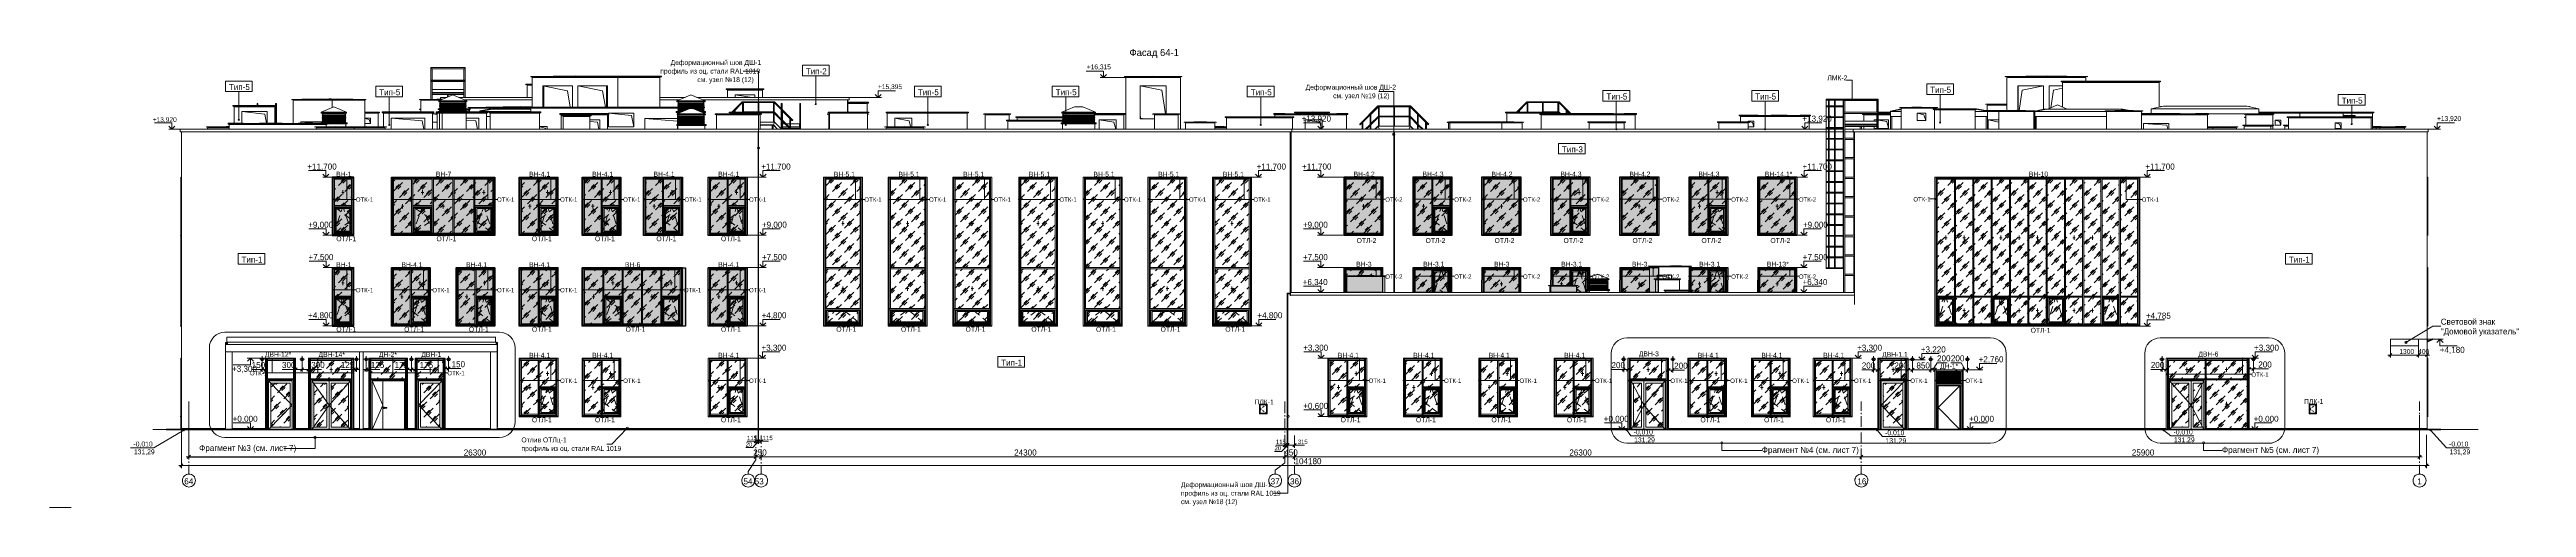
# Model space of a CAD drawing. Header units: millimetres. Extents: x 2294 to 908349, y -83289 to 219220.
# Drawn here: x 307945 to 422862, y 89702 to 110928 of the extents above; entities that cross this region are included whole.
import ezdxf

# ---------------------------------------------------------------- set-up
doc = ezdxf.new("R2010")
doc.units = ezdxf.units.MM
doc.layers.add('PDF _Геометрия', color=7, linetype='Continuous')
doc.layers.add('PDF _Текст', color=7, linetype='Continuous')

msp = doc.modelspace()

# ---------------------------------------------------------------- hatches: boundary and pattern name
at = {"transparency": 33554551}
h = msp.add_hatch(color=3, dxfattribs=at)
h.dxf.hatch_style = 1
h.paths.add_polyline_path([(321059.1, 102303.7), (322058.1, 102303.7), (322058.1, 105017.1), (321059.1, 105017.1)])
h = msp.add_hatch(color=3, dxfattribs=at)
h.dxf.hatch_style = 1
h.paths.add_polyline_path([(323810.5, 105017.1), (328610.8, 105017.1), (328610.8, 102303.7), (323810.5, 102303.7)])
h = msp.add_hatch(color=3, dxfattribs=at)
h.dxf.hatch_style = 1
h.paths.add_polyline_path([(329732.6, 105017.1), (331531.6, 105017.1), (331531.6, 102303.7), (329732.6, 102303.7)])
h = msp.add_hatch(color=3, dxfattribs=at)
h.dxf.hatch_style = 1
h.paths.add_polyline_path([(332657.6, 105017.1), (334456.7, 105017.1), (334456.7, 102303.7), (332657.6, 102303.7)])
h = msp.add_hatch(color=3, dxfattribs=at)
h.dxf.hatch_style = 1
h.paths.add_polyline_path([(335506.5, 105017.1), (337305.5, 105017.1), (337305.5, 102303.7), (335506.5, 102303.7)])
h = msp.add_hatch(color=3, dxfattribs=at)
h.dxf.hatch_style = 1
h.paths.add_polyline_path([(338507.7, 105017.1), (340306.8, 105017.1), (340306.8, 102303.7), (338507.7, 102303.7)])
h = msp.add_hatch(color=3, dxfattribs=at)
h.dxf.hatch_style = 1
h.paths.add_polyline_path([(368003.7, 105025.5), (369802.7, 105025.5), (369802.7, 102312.1), (368003.7, 102312.1)])
h = msp.add_hatch(color=3, dxfattribs=at)
h.dxf.hatch_style = 1
h.paths.add_polyline_path([(371203.9, 105025.5), (373002.9, 105025.5), (373002.9, 102312.1), (371203.9, 102312.1)])
h = msp.add_hatch(color=3, dxfattribs=at)
h.dxf.hatch_style = 1
h.paths.add_polyline_path([(374404.1, 105025.5), (376203.1, 105025.5), (376203.1, 102312.1), (374404.1, 102312.1)])
h = msp.add_hatch(color=3, dxfattribs=at)
h.dxf.hatch_style = 1
h.paths.add_polyline_path([(377604.3, 105025.5), (379403.3, 105025.5), (379403.3, 102312.1), (377604.3, 102312.1)])
h = msp.add_hatch(color=3, dxfattribs=at)
h.dxf.hatch_style = 1
h.paths.add_polyline_path([(380804.5, 105025.5), (382603.5, 105025.5), (382603.5, 102312.1), (380804.5, 102312.1)])
h = msp.add_hatch(color=3, dxfattribs=at)
h.dxf.hatch_style = 1
h.paths.add_polyline_path([(384009.8, 105025.5), (385808.8, 105025.5), (385808.8, 102312.1), (384009.8, 102312.1)])
h = msp.add_hatch(color=3, dxfattribs=at)
h.dxf.hatch_style = 1
h.paths.add_polyline_path([(387204.8, 105025.5), (389003.9, 105025.5), (389003.9, 102312.1), (387204.8, 102312.1)])
h = msp.add_hatch(color=3, dxfattribs=at)
h.dxf.hatch_style = 1
h.paths.add_polyline_path([(321059.1, 98100.2), (322058.1, 98100.2), (322058.1, 100813.6), (321059.1, 100813.6)])
h = msp.add_hatch(color=3, dxfattribs=at)
h.dxf.hatch_style = 1
h.paths.add_polyline_path([(323810.5, 100813.6), (325609.6, 100813.6), (325609.6, 98100.2), (323810.5, 98100.2)])
h = msp.add_hatch(color=3, dxfattribs=at)
h.dxf.hatch_style = 1
h.paths.add_polyline_path([(326807.5, 100813.6), (328606.6, 100813.6), (328606.6, 98100.2), (326807.5, 98100.2)])
h = msp.add_hatch(color=3, dxfattribs=at)
h.dxf.hatch_style = 1
h.paths.add_polyline_path([(329732.6, 100813.6), (331531.6, 100813.6), (331531.6, 98100.2), (329732.6, 98100.2)])
h = msp.add_hatch(color=3, dxfattribs=at)
h.dxf.hatch_style = 1
h.paths.add_polyline_path([(332657.6, 100813.6), (337457.9, 100813.6), (337457.9, 98100.2), (332657.6, 98100.2)])
h = msp.add_hatch(color=3, dxfattribs=at)
h.dxf.hatch_style = 1
h.paths.add_polyline_path([(338507.7, 100813.6), (340306.8, 100813.6), (340306.8, 98100.2), (338507.7, 98100.2)])
h = msp.add_hatch(color=3, dxfattribs=at)
h.dxf.hatch_style = 1
h.paths.add_polyline_path([(368011.2, 100817.9), (369790.1, 100817.9), (369782.5, 99658), (368003.7, 99658)])
h = msp.add_hatch(color=3, dxfattribs=at)
h.dxf.hatch_style = 1
h.paths.add_polyline_path([(371211.4, 100817.9), (372990.2, 100817.9), (372982.7, 99658), (371203.9, 99658)])
h = msp.add_hatch(color=3, dxfattribs=at)
h.dxf.hatch_style = 1
h.paths.add_polyline_path([(374411.6, 100817.9), (376190.4, 100817.9), (376182.9, 99658), (374404.1, 99658)])
h = msp.add_hatch(color=3, dxfattribs=at)
h.dxf.hatch_style = 1
h.paths.add_polyline_path([(377610.1, 100817.9), (379389, 100817.9), (379381.4, 99658), (377602.6, 99658)])
h = msp.add_hatch(color=3, dxfattribs=at)
h.dxf.hatch_style = 1
h.paths.add_polyline_path([(380812, 100817.9), (382590.8, 100817.9), (382583.3, 99658), (380804.5, 99658)])
h = msp.add_hatch(color=3, dxfattribs=at)
h.dxf.hatch_style = 1
h.paths.add_polyline_path([(384027.3, 100817.9), (385806.2, 100817.9), (385798.6, 99658), (384019.8, 99658)])
h = msp.add_hatch(color=3, dxfattribs=at)
h.dxf.hatch_style = 1
h.paths.add_polyline_path([(387212.4, 100817.9), (388991.2, 100817.9), (388983.7, 99658), (387204.8, 99658)])

# ---------------------------------------------------------------- linework, layer by layer
for points in [[(321059.1, 102303.7), (322058.1, 102303.7), (322058.1, 105017.1), (321059.1, 105017.1)], [(323810.5, 105017.1), (328610.8, 105017.1), (328610.8, 102303.7), (323810.5, 102303.7)], [(329732.6, 105017.1), (331531.6, 105017.1), (331531.6, 102303.7), (329732.6, 102303.7)], [(332657.6, 105017.1), (334456.7, 105017.1), (334456.7, 102303.7), (332657.6, 102303.7)], [(335506.5, 105017.1), (337305.5, 105017.1), (337305.5, 102303.7), (335506.5, 102303.7)], [(338507.7, 105017.1), (340306.8, 105017.1), (340306.8, 102303.7), (338507.7, 102303.7)], [(368003.7, 105025.5), (369802.7, 105025.5), (369802.7, 102312.1), (368003.7, 102312.1)], [(371203.9, 105025.5), (373002.9, 105025.5), (373002.9, 102312.1), (371203.9, 102312.1)], [(374404.1, 105025.5), (376203.1, 105025.5), (376203.1, 102312.1), (374404.1, 102312.1)], [(377604.3, 105025.5), (379403.3, 105025.5), (379403.3, 102312.1), (377604.3, 102312.1)], [(380804.5, 105025.5), (382603.5, 105025.5), (382603.5, 102312.1), (380804.5, 102312.1)], [(384009.8, 105025.5), (385808.8, 105025.5), (385808.8, 102312.1), (384009.8, 102312.1)], [(387204.8, 105025.5), (389003.9, 105025.5), (389003.9, 102312.1), (387204.8, 102312.1)], [(321059.1, 98100.2), (322058.1, 98100.2), (322058.1, 100813.6), (321059.1, 100813.6)], [(323810.5, 100813.6), (325609.6, 100813.6), (325609.6, 98100.2), (323810.5, 98100.2)], [(326807.5, 100813.6), (328606.6, 100813.6), (328606.6, 98100.2), (326807.5, 98100.2)], [(329732.6, 100813.6), (331531.6, 100813.6), (331531.6, 98100.2), (329732.6, 98100.2)], [(332657.6, 100813.6), (337457.9, 100813.6), (337457.9, 98100.2), (332657.6, 98100.2)], [(338507.7, 100813.6), (340306.8, 100813.6), (340306.8, 98100.2), (338507.7, 98100.2)], [(368011.2, 100817.9), (369790.1, 100817.9), (369782.5, 99658), (368003.7, 99658)], [(371211.4, 100817.9), (372990.2, 100817.9), (372982.7, 99658), (371203.9, 99658)], [(374411.6, 100817.9), (376190.4, 100817.9), (376182.9, 99658), (374404.1, 99658)], [(377610.1, 100817.9), (379389, 100817.9), (379381.4, 99658), (377602.6, 99658)], [(380812, 100817.9), (382590.8, 100817.9), (382583.3, 99658), (380804.5, 99658)], [(384027.3, 100817.9), (385806.2, 100817.9), (385798.6, 99658), (384019.8, 99658)], [(387212.4, 100817.9), (388991.2, 100817.9), (388983.7, 99658), (387204.8, 99658)]]:
    msp.add_lwpolyline(points, close=True)
msp.add_lwpolyline([(314408.9, 92042.7), (340708.9, 92042.7)])
at = {"layer": 'PDF _Геометрия', "lineweight": 9}
for points in [[(316106.4, 109470.2), (317346.7, 109470.2), (317346.7, 108983.4), (316106.4, 108983.4)], [(323082.5, 109228.9), (324322.7, 109228.9), (324322.7, 108737.9), (323082.5, 108737.9)], [(325639.2, 108627.9), (325639.2, 110101)], [(325647.7, 110101), (327218.2, 110101), (327218.2, 110096.7), (327218.2, 110037.5), (325647.7, 110037.5), (325647.7, 110096.7)], [(325647.7, 110096.7), (327218.2, 110096.7)], [(325647.7, 109504.1), (327218.2, 109504.1), (327218.2, 109495.6), (327218.2, 109440.6), (325647.7, 109440.6), (325647.7, 109495.6)], [(325647.7, 109495.6), (327218.2, 109495.6)], [(327226.6, 110101), (327226.6, 108712.5)], [(330829, 109250.1), (330829, 108259.6), (330829, 109250.1), (332204.7, 109250.1), (332204.7, 108259.6), (332204.7, 109250.1)], [(332454.4, 109250.1), (332454.4, 108255.3), (332454.4, 109250.1), (333830.2, 109250.1), (333830.2, 108259.6), (333830.2, 109250.1)], [(336340.4, 109677.7), (336340.4, 109656.5)], [(342872, 110198.3), (344112.3, 110198.3), (344112.3, 109707.3), (342872, 109707.3)], [(348070.2, 109228.9), (349310.5, 109228.9), (349310.5, 108737.9), (348070.2, 108737.9)], [(354466.4, 109228.9), (355706.6, 109228.9), (355706.6, 108737.9), (354466.4, 108737.9)], [(359152.4, 109694.6), (360481.5, 109677.7), (360481.5, 109656.5), (359152.4, 109677.7), (357823.2, 109656.5), (357823.2, 109677.7)], [(363516.6, 109228.9), (364756.9, 109228.9), (364756.9, 108737.9), (363516.6, 108737.9)], [(395036, 109339), (396276.3, 109339), (396276.3, 108848), (395036, 108848)], [(400585.5, 109703.1), (402503.1, 109677.7), (402503.1, 109656.5), (400585.5, 109686.1), (398672.2, 109656.5), (398672.2, 109677.7)], [(400462.8, 109250.1), (399260.6, 109250.1), (399260.6, 108107.2), (399260.6, 109250.1), (400462.8, 109250.1), (400462.8, 108153.8)], [(401339, 109250.1), (400712.5, 109250.1), (400712.5, 108191.8), (400712.5, 109250.1)], [(405885.3, 109444.8), (401275.5, 109444.8), (401275.5, 109457.5), (405885.3, 109457.5)], [(318464.2, 108323.1), (316453.5, 108323.1), (316453.5, 108331.5), (318464.2, 108331.5)], [(316868.3, 108052.2), (316868.3, 107514.6), (316868.3, 108052.2), (318049.3, 108052.2), (318049.3, 107514.6), (318049.3, 108052.2)], [(319183.8, 108619.4), (320906.7, 108649), (321004, 108644.8), (321816.8, 108632.1), (322625.3, 108619.4), (322625.3, 108602.5), (321816.8, 108615.2), (321004, 108602.5), (321004, 108619.4), (321816.8, 108632.1), (321147.9, 108623.6), (321004, 108627.9), (320906.7, 108627.9), (319183.8, 108602.5)], [(320551.1, 108026.8), (321727.9, 108026.8), (321727.9, 107976), (320551.1, 107976)], [(325774.7, 108022.5), (323374.5, 108022.5), (323374.5, 108035.2), (325774.7, 108035.2)], [(325639.2, 108581.3), (325639.2, 108610.9)], [(325999, 108551.7), (327311.3, 108551.7), (327311.3, 108500.9), (325999, 108500.9)], [(326041.4, 108314.6), (326041.4, 108310.4), (327268.9, 108310.4), (327268.9, 108314.6)], [(326104.9, 108001.4), (326104.9, 108022.5), (326718.7, 108031), (327332.4, 108022.5), (327332.4, 108001.4), (326718.7, 108009.8)], [(327434, 108149.5), (327434, 108035.2)], [(328327.2, 108170.7), (328327.2, 108136.8), (328327.2, 108170.7), (327908.1, 108086), (327908.1, 108035.2), (327908.1, 108081.8)], [(328327.2, 108136.8), (328327.2, 108170.7)], [(330735.8, 108022.5), (328335.7, 108022.5), (328335.7, 108035.2), (330735.8, 108035.2)], [(330829, 108204.5), (330829, 108225.7)], [(332204.7, 108225.7), (332204.7, 108204.5)], [(332454.4, 108204.5), (332454.4, 108225.7)], [(333830.2, 108225.7), (333830.2, 108204.5)], [(334312.8, 108204.5), (334312.8, 108225.7)], [(337047.3, 108551.7), (338359.6, 108551.7), (338359.6, 108500.9), (337047.3, 108500.9)], [(337068.5, 107950.6), (337656.9, 108200.3), (337788.1, 108200.3), (338376.5, 107950.6), (338376.5, 107899.8), (338376.5, 107950.6)], [(337089.6, 108373.9), (337136.2, 108420.4)], [(337089.6, 108314.6), (337136.2, 108361.2)], [(337089.6, 108314.6), (337089.6, 108310.4), (338317.2, 108310.4), (338317.2, 108314.6)], [(337089.6, 108191.8), (337635.7, 108191.8), (337089.6, 108191.8), (337136.2, 108242.6)], [(337089.6, 108073.3), (337352.1, 108073.3)], [(338270.7, 108301.9), (338317.2, 108251.1)], [(341081.4, 109093.5), (339333.2, 109093.5), (339333.2, 109102), (341081.4, 109102)], [(340226.3, 108031), (340971.4, 108022.5), (340971.4, 108001.4), (340226.3, 108014.1), (339481.3, 108001.4), (339481.3, 108022.5)], [(339748, 108822.6), (339748, 108712.5), (339748, 108822.6), (340666.6, 108822.6), (340666.6, 108712.5), (340666.6, 108822.6)], [(341911.1, 107633.1), (341911.1, 107637.3), (341911.1, 107641.6), (341911.1, 107645.8), (341911.1, 107679.6), (341911.1, 107683.9), (341911.1, 107688.1), (341568.2, 108035.2), (341568.2, 108031), (341568.2, 108026.8), (341568.2, 107992.9), (341568.2, 107988.7), (341568.2, 107984.4), (341568.2, 107980.2)], [(345013.9, 108035.2), (345953.7, 108022.5), (345953.7, 108001.4), (345013.9, 108014.1), (344074.2, 108001.4), (344074.2, 108022.5)], [(344958.9, 108598.2), (344958.9, 108035.2)], [(346753.7, 108022.5), (346753.7, 108031), (348146.4, 108031), (348146.4, 108026.8), (348747.5, 108026.8), (348747.5, 108031), (350580.4, 108031), (350580.4, 108022.5)], [(366522.1, 108035.2), (367330.6, 108022.5), (367330.6, 108001.4), (366522.1, 108014.1), (365709.4, 108001.4), (365709.4, 108022.5)], [(371081.1, 108314.6), (371076.9, 108314.6), (371076.9, 108310.4), (371068.4, 108285), (371064.2, 108280.7), (371064.2, 108276.5), (371064.2, 108280.7), (371068.4, 108285), (371076.9, 108310.4), (371076.9, 108314.6)], [(377371.4, 108022.5), (375487.7, 108022.5), (375487.7, 108031), (377371.4, 108031)], [(377981, 108505.1), (377976.8, 108505.1), (377976.8, 108500.9), (377976.8, 108496.6), (377964.1, 108475.5), (377976.8, 108496.6), (377976.8, 108500.9), (377976.8, 108505.1)], [(380017.1, 109030), (381257.4, 109030), (381257.4, 108539), (380017.1, 108539)], [(386917, 109030), (388157.3, 109030), (388157.3, 108539), (386917, 108539)], [(390379.6, 108623.6), (390379.6, 100771.3), (390366.9, 100771.3), (390366.9, 108623.6)], [(390366.9, 108623.6), (390379.6, 108623.6), (390379.6, 100771.3), (390366.9, 100771.3)], [(391209.3, 108623.6), (390777.5, 108623.6), (390709.8, 108623.6), (390646.3, 108623.6), (390582.8, 108623.6), (390527.8, 108623.6), (390481.2, 108623.6), (390438.9, 108623.6), (390413.5, 108623.6), (390392.3, 108623.6), (390388.1, 108623.6), (390392.3, 108623.6), (390413.5, 108623.6), (390438.9, 108623.6), (390481.2, 108623.6), (390527.8, 108623.6), (390582.8, 108623.6), (390646.3, 108623.6), (390709.8, 108623.6), (390777.5, 108623.6), (390709.8, 108623.6), (390642.1, 108623.6), (390578.6, 108623.6), (390519.3, 108623.6), (390472.8, 108623.6), (390430.4, 108623.6), (390400.8, 108623.6), (390383.9, 108623.6), (390379.6, 108623.6), (390383.9, 108623.6), (390400.8, 108623.6), (390430.4, 108623.6), (390472.8, 108623.6), (390519.3, 108623.6), (390578.6, 108623.6), (390642.1, 108623.6), (390709.8, 108623.6), (390777.5, 108623.6)], [(390485.5, 108581.3), (390472.8, 108581.3), (390430.4, 108581.3), (390400.8, 108581.3), (390383.9, 108581.3), (390379.6, 108581.3), (390383.9, 108581.3), (390400.8, 108581.3), (390430.4, 108581.3), (390472.8, 108581.3)], [(390485.5, 108314.6), (390472.8, 108314.6), (390430.4, 108314.6), (390400.8, 108314.6), (390383.9, 108314.6), (390379.6, 108314.6), (390383.9, 108314.6), (390400.8, 108314.6), (390430.4, 108314.6), (390472.8, 108314.6)], [(390485.5, 108272.3), (390472.8, 108272.3), (390430.4, 108272.3), (390400.8, 108272.3), (390383.9, 108272.3), (390379.6, 108272.3), (390383.9, 108272.3), (390400.8, 108272.3), (390430.4, 108272.3), (390472.8, 108272.3)], [(390485.5, 108581.3), (390481.2, 108581.3), (390438.9, 108581.3), (390413.5, 108581.3), (390392.3, 108581.3), (390388.1, 108581.3), (390392.3, 108581.3), (390413.5, 108581.3), (390438.9, 108581.3), (390481.2, 108581.3)], [(390485.5, 108314.6), (390481.2, 108314.6), (390438.9, 108314.6), (390413.5, 108314.6), (390392.3, 108314.6), (390388.1, 108314.6), (390392.3, 108314.6), (390413.5, 108314.6), (390438.9, 108314.6), (390481.2, 108314.6)], [(390485.5, 108272.3), (390481.2, 108272.3), (390438.9, 108272.3), (390413.5, 108272.3), (390392.3, 108272.3), (390388.1, 108272.3), (390392.3, 108272.3), (390413.5, 108272.3), (390438.9, 108272.3), (390481.2, 108272.3)], [(390794.5, 108623.6), (390794.5, 100771.3), (390764.8, 100771.3), (390764.8, 108623.6)], [(390794.5, 108581.3), (390794.5, 108314.6), (391162.8, 108314.6), (391162.8, 108581.3)], [(390794.5, 108272.3), (390794.5, 107810.9), (391162.8, 107810.9), (391162.8, 108272.3)], [(391183.9, 99658), (391183.9, 108623.6)], [(391192.4, 108623.6), (392762.8, 108623.6), (392762.8, 108615.2), (392762.8, 108560.1), (391192.4, 108560.1), (391192.4, 108615.2)], [(391192.4, 108615.2), (392762.8, 108615.2)], [(391192.4, 108022.5), (392762.8, 108022.5), (392762.8, 108018.3), (392762.8, 107959), (391192.4, 107959), (391192.4, 108018.3)], [(392771.3, 108623.6), (392771.3, 107239.4)], [(397347.3, 108170.7), (395336.5, 108170.7), (395336.5, 108183.4), (397347.3, 108183.4)], [(397779, 108378.1), (398748.4, 108390.8), (398748.4, 108412), (397779, 108395)], [(397859.5, 108077.6), (398968.5, 108077.6), (398968.5, 108086), (398968.5, 108077.6)], [(398748.4, 108077.6), (398748.4, 108056.4)], [(399260.6, 108090.3), (399260.6, 108056.4)], [(404192.1, 108111.4), (405068.4, 108094.5), (405068.4, 108077.6), (404192.1, 108090.3), (403315.9, 108077.6), (403315.9, 108094.5)], [(404378.4, 108086), (404522.3, 108056.4)], [(404556.2, 108056.4), (404556.2, 108081.8)], [(405453.6, 108179.1), (405445.1, 108179.1), (405445.1, 107959), (405445.1, 108174.9)], [(406016.6, 108306.1), (405453.6, 108183.4), (410448.6, 108183.4), (409885.6, 108306.1), (406016.6, 108306.1), (409885.6, 108306.1)], [(412285.7, 108022.5), (412285.7, 108031), (413170.4, 108031), (413170.4, 108026.8), (413471, 108026.8), (413471, 108031), (414427.6, 108031), (414427.6, 108022.5)], [(414131.3, 108843.7), (415371.6, 108843.7), (415371.6, 108352.7), (414131.3, 108352.7)], [(316284.2, 107357.9), (316161.4, 107362.2)], [(316161.4, 107341), (316284.2, 107336.8)], [(316224.9, 107497.6), (320834.7, 107497.6), (320834.7, 107514.6), (319484.4, 107514.6), (319484.4, 107506.1), (318735.1, 107506.1), (318735.1, 107514.6), (317685.3, 107514.6), (317685.3, 107506.1), (316936.1, 107506.1), (316936.1, 107514.6), (316224.9, 107514.6)], [(316868.3, 107455.3), (316868.3, 107476.5)], [(318049.3, 107476.5), (318049.3, 107455.3)], [(318468.4, 107552.7), (318468.4, 107569.6), (318468.4, 107573.8), (318464.2, 107573.8), (318464.2, 107578.1), (318438.8, 107578.1), (318434.6, 107578.1), (318434.6, 107573.8), (318430.3, 107573.8), (318430.3, 107569.6), (318430.3, 107552.7), (318434.6, 107548.4), (318438.8, 107548.4), (318464.2, 107548.4), (318468.4, 107548.4)], [(318434.6, 107569.6), (318434.6, 107573.8), (318438.8, 107573.8), (318464.2, 107573.8), (318464.2, 107569.6), (318464.2, 107552.7), (318438.8, 107552.7), (318434.6, 107552.7)], [(319598.6, 107582.3), (319598.6, 107514.6), (319598.6, 107582.3), (320623, 107582.3)], [(319598.6, 107455.3), (319598.6, 107476.5)], [(320589.2, 107789.7), (320589.2, 107785.5), (321689.8, 107785.5), (321689.8, 107789.7)], [(320834.7, 107976), (320834.7, 107959)], [(320834.7, 107908.2), (320834.7, 107895.5)], [(320834.7, 107849), (320834.7, 107836.3)], [(320834.7, 107785.5), (320834.7, 107777)], [(320834.7, 107726.2), (320834.7, 107717.7)], [(320834.7, 107666.9), (320834.7, 107658.5)], [(320834.7, 107607.7), (320834.7, 107595)], [(320923.6, 107895.5), (320923.6, 107908.2)], [(320923.6, 107836.3), (320923.6, 107849)], [(320923.6, 107777), (320923.6, 107785.5)], [(320923.6, 107717.7), (320923.6, 107726.2)], [(320923.6, 107658.5), (320923.6, 107666.9)], [(320923.6, 107595), (320923.6, 107607.7)], [(321355.4, 107976), (321355.4, 107959)], [(321355.4, 107908.2), (321355.4, 107895.5)], [(321355.4, 107849), (321355.4, 107836.3)], [(321355.4, 107785.5), (321355.4, 107777)], [(321355.4, 107726.2), (321355.4, 107717.7)], [(321355.4, 107666.9), (321355.4, 107658.5)], [(321355.4, 107607.7), (321355.4, 107595)], [(321448.5, 107895.5), (321448.5, 107908.2)], [(321448.5, 107836.3), (321448.5, 107849)], [(321448.5, 107777), (321448.5, 107785.5)], [(321448.5, 107717.7), (321448.5, 107726.2)], [(321448.5, 107658.5), (321448.5, 107666.9)], [(321448.5, 107595), (321448.5, 107607.7)], [(322566, 107751.6), (322841.2, 107751.6), (322841.2, 107497.6), (322566, 107497.6), (322841.2, 107497.6), (322841.2, 107751.6)], [(322566, 107307.1), (322566, 107341)], [(323789.4, 107751.6), (323789.4, 107239.4), (323789.4, 107751.6), (325359.8, 107751.6), (325359.8, 107239.4), (325359.8, 107751.6)], [(325715.4, 107954.8), (325935.5, 107954.8)], [(325935.5, 107569.6), (325715.4, 107569.6)], [(327273.2, 107751.6), (327857.3, 107751.6), (327857.3, 107239.4), (327857.3, 107751.6)], [(327434, 108001.4), (327434, 107980.2)], [(327916.6, 107980.2), (327916.6, 108001.4)], [(330672.3, 107357.9), (331027.9, 107357.9), (331027.9, 107239.4), (331027.9, 107357.9)], [(333893.7, 107946.3), (331624.8, 107946.3), (331624.8, 107959), (333893.7, 107959)], [(332395.2, 107882.8), (333072.5, 107870.1), (333072.5, 107853.2), (332395.2, 107861.7), (331713.7, 107853.2), (331713.7, 107870.1)], [(333013.2, 107675.4), (333478.8, 107675.4), (333478.8, 107239.4), (333478.8, 107675.4)], [(333876.8, 107976), (333876.8, 107959), (333876.8, 107976), (335057.8, 107976), (335057.8, 107345.2), (333876.8, 107345.2), (333876.8, 107925.2), (333876.8, 107345.2), (335057.8, 107345.2), (335057.8, 107976)], [(335570, 107730.4), (335570, 107239.4), (335570, 107730.4), (337085.4, 107730.4)], [(337106.6, 107832), (337110.8, 107832), (338338.4, 107832)], [(337106.6, 107772.8), (337110.8, 107772.8), (338338.4, 107772.8)], [(337106.6, 107713.5), (337110.8, 107713.5), (338338.4, 107713.5)], [(337106.6, 107654.2), (337110.8, 107650), (338338.4, 107650), (338338.4, 107654.2)], [(337106.6, 107590.8), (337110.8, 107590.8), (338338.4, 107590.8)], [(337106.6, 107531.5), (337110.8, 107531.5), (338338.4, 107531.5)], [(337106.6, 107472.2), (337110.8, 107472.2), (338338.4, 107472.2)], [(337352.1, 107832), (337352.1, 107823.6)], [(337352.1, 107772.8), (337352.1, 107760.1)], [(337352.1, 107713.5), (337352.1, 107700.8)], [(337352.1, 107650), (337352.1, 107641.6)], [(337352.1, 107590.8), (337352.1, 107582.3)], [(337352.1, 107531.5), (337352.1, 107523)], [(337441, 107823.6), (337441, 107832)], [(337441, 107760.1), (337441, 107772.8)], [(337441, 107700.8), (337441, 107713.5)], [(337441, 107641.6), (337441, 107650)], [(337441, 107582.3), (337441, 107590.8)], [(337441, 107523), (337441, 107531.5)], [(338004, 107899.8), (338004, 107882.8)], [(338004, 107832), (338004, 107823.6)], [(338004, 107772.8), (338004, 107760.1)], [(338004, 107713.5), (338004, 107700.8)], [(338004, 107650), (338004, 107641.6)], [(338004, 107590.8), (338004, 107582.3)], [(338004, 107531.5), (338004, 107523)], [(338097.1, 107823.6), (338097.1, 107832)], [(338097.1, 107760.1), (338097.1, 107772.8)], [(338097.1, 107700.8), (338097.1, 107713.5)], [(338097.1, 107641.6), (338097.1, 107650)], [(338097.1, 107582.3), (338097.1, 107590.8)], [(338097.1, 107523), (338097.1, 107531.5)], [(339904.6, 107963.3), (340971.4, 107946.3), (340971.4, 107925.2), (339904.6, 107942.1), (338833.7, 107925.2), (338833.7, 107946.3)], [(340526.9, 107954.8), (340226.3, 107959)], [(342283.6, 107264.8), (342283.6, 107269), (342283.6, 107273.3), (342283.6, 107307.1), (342283.6, 107311.4), (342283.6, 107315.6), (342283.6, 107319.8), (341953.4, 107650), (341953.4, 107645.8), (341953.4, 107641.6), (341953.4, 107637.3), (341953.4, 107603.5), (341953.4, 107599.2), (341953.4, 107595)], [(342787.3, 107552.7), (342787.3, 107569.6), (342787.3, 107573.8), (342783.1, 107573.8), (342783.1, 107578.1), (342778.9, 107578.1), (342757.7, 107578.1), (342753.5, 107578.1), (342753.5, 107573.8), (342749.2, 107573.8), (342749.2, 107569.6), (342749.2, 107552.7), (342749.2, 107548.4), (342753.5, 107548.4), (342757.7, 107548.4), (342778.9, 107548.4), (342783.1, 107548.4), (342787.3, 107548.4)], [(342753.5, 107569.6), (342753.5, 107573.8), (342757.7, 107573.8), (342778.9, 107573.8), (342783.1, 107573.8), (342783.1, 107569.6), (342783.1, 107552.7), (342778.9, 107552.7), (342757.7, 107552.7), (342753.5, 107552.7)], [(344958.9, 108014.1), (344958.9, 107980.2)], [(347168.6, 107751.6), (347168.6, 107353.7), (347168.6, 107751.6), (347955.9, 107751.6), (347955.9, 107357.9), (347955.9, 107751.6)], [(347168.6, 107307.1), (347168.6, 107332.5)], [(347955.9, 107336.8), (347955.9, 107307.1)], [(351905.4, 107954.8), (352523.4, 107946.3), (352523.4, 107925.2), (351905.4, 107937.9), (351291.6, 107925.2), (351291.6, 107946.3)], [(354944.7, 107908.2), (354948.9, 107908.2), (356434.7, 107908.2)], [(354944.7, 107849), (354948.9, 107849), (356434.7, 107849)], [(354944.7, 107789.7), (354948.9, 107785.5), (356434.7, 107785.5), (356434.7, 107789.7)], [(354944.7, 107726.2), (354948.9, 107726.2), (356434.7, 107726.2)], [(354944.7, 107666.9), (354948.9, 107666.9), (356434.7, 107666.9)], [(354944.7, 107607.7), (354948.9, 107607.7), (356434.7, 107607.7)], [(354944.7, 107548.4), (354948.9, 107548.4), (356434.7, 107548.4)], [(355190.2, 107849), (355190.2, 107836.3)], [(355190.2, 107785.5), (355190.2, 107777)], [(355190.2, 107726.2), (355190.2, 107717.7)], [(355190.2, 107666.9), (355190.2, 107658.5)], [(355190.2, 107607.7), (355190.2, 107595)], [(355279.1, 107836.3), (355279.1, 107849)], [(355279.1, 107777), (355279.1, 107785.5)], [(355279.1, 107717.7), (355279.1, 107726.2)], [(355279.1, 107658.5), (355279.1, 107666.9)], [(355279.1, 107595), (355279.1, 107607.7)], [(356104.6, 107976), (356104.6, 107959)], [(356104.6, 107849), (356104.6, 107836.3)], [(356104.6, 107785.5), (356104.6, 107777)], [(356104.6, 107726.2), (356104.6, 107717.7)], [(356104.6, 107666.9), (356104.6, 107658.5)], [(356104.6, 107607.7), (356104.6, 107595)], [(356193.4, 107836.3), (356193.4, 107849)], [(356193.4, 107777), (356193.4, 107785.5)], [(356193.4, 107717.7), (356193.4, 107726.2)], [(356193.4, 107658.5), (356193.4, 107666.9)], [(356193.4, 107595), (356193.4, 107607.7)], [(356646.4, 107675.4), (356646.4, 107239.4), (356646.4, 107675.4), (357438, 107675.4), (357438, 107239.4), (357438, 107675.4)], [(358652.9, 107722), (358652.9, 107730.4), (358559.7, 107730.4), (358559.7, 107823.6), (358551.3, 107823.6), (358551.3, 107722)], [(359757.7, 107954.8), (360371.5, 107946.3), (360371.5, 107925.2), (359757.7, 107937.9), (359139.7, 107925.2), (359139.7, 107946.3)], [(359749.2, 107937.9), (359749.2, 107908.2)], [(361323.9, 107582.3), (362068.9, 107569.6), (362068.9, 107552.7), (361323.9, 107561.1), (361624.5, 107556.9), (361323.9, 107561.1), (360583.1, 107552.7), (360583.1, 107569.6)], [(361323.9, 107582.3), (361027.6, 107578.1)], [(361027.6, 107556.9), (361323.9, 107561.1)], [(361624.5, 107578.1), (361323.9, 107582.3)], [(362492.2, 107798.2), (362492.2, 107810.9), (363106, 107810.9), (363106, 107806.6), (363804.5, 107806.6), (363804.5, 107810.9), (365671.3, 107810.9), (365671.3, 107798.2)], [(366196.2, 107675.4), (366196.2, 107230.9), (366196.2, 107675.4), (366983.5, 107675.4), (366983.5, 107230.9), (366983.5, 107675.4)], [(369595.3, 107789.7), (369595.3, 107793.9), (369595.3, 107798.2), (369595.3, 107802.4), (369595.3, 107836.3), (369595.3, 107840.5), (369595.3, 107844.7), (369248.2, 107501.9), (369248.2, 107497.6), (369248.2, 107493.4), (369248.2, 107489.2), (369248.2, 107455.3), (369248.2, 107451.1), (369248.2, 107446.8), (369248.2, 107442.6)], [(370310.7, 107806.6), (370310.7, 107810.9), (370310.7, 107815.1), (370310.7, 107840.5), (370310.7, 107844.7), (369637.6, 107844.7), (369637.6, 107840.5), (369637.6, 107815.1), (369637.6, 107810.9), (369637.6, 107806.6)], [(370319.2, 99658), (370319.2, 107116.7)], [(370340.3, 107116.7), (370340.3, 99658)], [(371021.9, 107806.6), (371021.9, 107810.9), (371021.9, 107815.1), (371021.9, 107840.5), (371021.9, 107844.7), (370348.8, 107844.7), (370348.8, 107840.5), (370348.8, 107815.1), (370348.8, 107810.9), (370348.8, 107806.6)], [(371411.3, 107442.6), (371411.3, 107446.8), (371411.3, 107451.1), (371411.3, 107455.3), (371411.3, 107489.2), (371411.3, 107493.4), (371411.3, 107497.6), (371411.3, 107501.9), (371064.2, 107844.7), (371064.2, 107840.5), (371064.2, 107836.3), (371064.2, 107802.4), (371064.2, 107798.2), (371064.2, 107793.9), (371064.2, 107789.7)], [(373468.6, 107582.3), (373375.4, 107582.3)], [(373654.8, 107578.1), (373468.6, 107582.3)], [(375585.1, 107582.3), (375390.4, 107578.1)], [(377087.8, 107946.3), (377087.8, 107959), (380503.9, 107959), (380503.9, 107954.8), (381003.4, 107954.8), (381003.4, 107959), (381570.6, 107959), (381570.6, 107946.3)], [(379318.7, 107569.6), (379318.7, 107582.3), (379894.3, 107582.3), (379894.3, 107578.1), (380495.4, 107578.1), (380495.4, 107582.3), (381066.9, 107582.3), (381066.9, 107569.6)], [(385329.6, 107569.6), (385329.6, 107582.3), (385774.1, 107582.3), (385774.1, 107578.1), (386375.2, 107578.1), (386375.2, 107582.3), (386819.6, 107582.3), (386819.6, 107569.6)], [(386751.9, 107603.5), (386751.9, 107582.3), (386751.9, 107603.5), (387022.8, 107603.5), (387022.8, 107345.2), (386760.4, 107345.2), (387022.8, 107345.2), (387022.8, 107603.5)], [(386751.9, 107531.5), (386751.9, 107552.7)], [(390485.5, 107810.9), (390472.8, 107810.9), (390430.4, 107810.9), (390400.8, 107810.9), (390383.9, 107810.9), (390379.6, 107810.9), (390383.9, 107810.9), (390400.8, 107810.9), (390430.4, 107810.9), (390472.8, 107810.9)], [(390485.5, 107772.8), (390472.8, 107772.8), (390430.4, 107772.8), (390400.8, 107772.8), (390383.9, 107772.8), (390379.6, 107772.8), (390383.9, 107772.8), (390400.8, 107772.8), (390430.4, 107772.8), (390472.8, 107772.8)], [(390485.5, 107311.4), (390472.8, 107311.4), (390430.4, 107311.4), (390400.8, 107311.4), (390383.9, 107311.4), (390379.6, 107311.4), (390383.9, 107311.4), (390400.8, 107311.4), (390430.4, 107311.4), (390472.8, 107311.4)], [(390485.5, 107273.3), (390472.8, 107273.3), (390430.4, 107273.3), (390400.8, 107273.3), (390383.9, 107273.3), (390379.6, 107273.3), (390383.9, 107273.3), (390400.8, 107273.3), (390430.4, 107273.3), (390472.8, 107273.3)], [(390485.5, 107810.9), (390481.2, 107810.9), (390438.9, 107810.9), (390413.5, 107810.9), (390392.3, 107810.9), (390388.1, 107810.9), (390392.3, 107810.9), (390413.5, 107810.9), (390438.9, 107810.9), (390481.2, 107810.9)], [(390485.5, 107772.8), (390481.2, 107772.8), (390438.9, 107772.8), (390413.5, 107772.8), (390392.3, 107772.8), (390388.1, 107772.8), (390392.3, 107772.8), (390413.5, 107772.8), (390438.9, 107772.8), (390481.2, 107772.8)], [(390485.5, 107311.4), (390481.2, 107311.4), (390438.9, 107311.4), (390413.5, 107311.4), (390392.3, 107311.4), (390388.1, 107311.4), (390392.3, 107311.4), (390413.5, 107311.4), (390438.9, 107311.4), (390481.2, 107311.4)], [(390485.5, 107273.3), (390481.2, 107273.3), (390438.9, 107273.3), (390413.5, 107273.3), (390392.3, 107273.3), (390388.1, 107273.3), (390392.3, 107273.3), (390413.5, 107273.3), (390438.9, 107273.3), (390481.2, 107273.3)], [(390794.5, 107772.8), (390794.5, 107311.4), (391162.8, 107311.4), (391162.8, 107772.8)], [(390794.5, 107273.3), (390794.5, 106811.9), (391162.8, 106811.9), (391162.8, 107273.3)], [(391192.4, 108018.3), (392762.8, 108018.3)], [(392602, 107675.4), (392602, 107603.5), (392602, 107675.4), (392716.3, 107675.4)], [(392602, 107421.4), (392602, 107463.8)], [(392716.3, 107273.3), (392602, 107273.3), (392602, 107357.9), (392602, 107273.3)], [(392779.8, 107925.2), (393355.5, 107925.2)], [(392779.8, 107675.4), (393262.4, 107675.4), (393262.4, 107273.3), (392779.8, 107273.3), (393262.4, 107273.3), (393262.4, 107675.4)], [(394591.5, 107645.8), (394591.5, 107976), (394993.7, 107976), (394993.7, 107645.8)], [(394591.5, 107976), (394591.5, 107645.8), (394993.7, 107645.8), (394993.7, 107976)], [(397893.3, 107675.4), (397893.3, 107239.4), (397893.3, 107675.4), (398375.9, 107675.4)], [(400005.6, 107722), (400056.4, 107722)], [(405089.5, 107506.1), (405089.5, 107239.4), (405089.5, 107506.1), (406270.5, 107506.1), (406270.5, 107239.4), (406270.5, 107506.1)], [(408370.1, 107336.8), (408526.8, 107341)], [(410385.1, 107429.9), (411066.6, 107421.4), (411066.6, 107400.3), (410385.1, 107413), (410634.8, 107408.7), (410385.1, 107413), (409707.8, 107400.3), (409707.8, 107421.4)], [(410385.1, 107429.9), (410135.3, 107429.9)], [(410135.3, 107408.7), (410385.1, 107413)], [(410634.8, 107429.9), (410385.1, 107429.9)], [(410465.5, 107429.9), (410427.4, 107429.9)], [(411197.8, 107421.4), (411197.8, 107658.5), (411464.5, 107658.5), (411464.5, 107421.4)], [(411197.8, 107658.5), (411197.8, 107421.4), (411464.5, 107421.4), (411464.5, 107658.5)], [(413991.6, 107273.3), (413991.6, 107527.3), (414262.6, 107527.3), (414262.6, 107273.3)], [(413991.6, 107527.3), (413991.6, 107273.3), (414262.6, 107273.3), (414262.6, 107527.3)], [(377955.6, 106579.1), (379195.9, 106579.1), (379195.9, 106088), (377955.6, 106088)], [(390485.5, 106811.9), (390472.8, 106811.9), (390430.4, 106811.9), (390400.8, 106811.9), (390383.9, 106811.9), (390379.6, 106811.9), (390383.9, 106811.9), (390400.8, 106811.9), (390430.4, 106811.9), (390472.8, 106811.9)], [(390485.5, 106773.8), (390472.8, 106773.8), (390430.4, 106773.8), (390400.8, 106773.8), (390383.9, 106773.8), (390379.6, 106773.8), (390383.9, 106773.8), (390400.8, 106773.8), (390430.4, 106773.8), (390472.8, 106773.8)], [(390485.5, 106312.4), (390472.8, 106312.4), (390430.4, 106312.4), (390400.8, 106312.4), (390383.9, 106312.4), (390379.6, 106312.4), (390383.9, 106312.4), (390400.8, 106312.4), (390430.4, 106312.4), (390472.8, 106312.4)], [(390485.5, 106274.3), (390472.8, 106274.3), (390430.4, 106274.3), (390400.8, 106274.3), (390383.9, 106274.3), (390379.6, 106274.3), (390383.9, 106274.3), (390400.8, 106274.3), (390430.4, 106274.3), (390472.8, 106274.3)], [(390485.5, 105812.9), (390472.8, 105812.9), (390430.4, 105812.9), (390400.8, 105812.9), (390383.9, 105812.9), (390379.6, 105812.9), (390383.9, 105812.9), (390400.8, 105812.9), (390430.4, 105812.9), (390472.8, 105812.9)], [(390485.5, 105774.8), (390472.8, 105774.8), (390430.4, 105774.8), (390400.8, 105774.8), (390383.9, 105774.8), (390379.6, 105774.8), (390383.9, 105774.8), (390400.8, 105774.8), (390430.4, 105774.8), (390472.8, 105774.8)], [(390485.5, 106811.9), (390481.2, 106811.9), (390438.9, 106811.9), (390413.5, 106811.9), (390392.3, 106811.9), (390388.1, 106811.9), (390392.3, 106811.9), (390413.5, 106811.9), (390438.9, 106811.9), (390481.2, 106811.9)], [(390485.5, 106773.8), (390481.2, 106773.8), (390438.9, 106773.8), (390413.5, 106773.8), (390392.3, 106773.8), (390388.1, 106773.8), (390392.3, 106773.8), (390413.5, 106773.8), (390438.9, 106773.8), (390481.2, 106773.8)], [(390485.5, 106312.4), (390481.2, 106312.4), (390438.9, 106312.4), (390413.5, 106312.4), (390392.3, 106312.4), (390388.1, 106312.4), (390392.3, 106312.4), (390413.5, 106312.4), (390438.9, 106312.4), (390481.2, 106312.4)], [(390485.5, 106274.3), (390481.2, 106274.3), (390438.9, 106274.3), (390413.5, 106274.3), (390392.3, 106274.3), (390388.1, 106274.3), (390392.3, 106274.3), (390413.5, 106274.3), (390438.9, 106274.3), (390481.2, 106274.3)], [(390485.5, 105812.9), (390481.2, 105812.9), (390438.9, 105812.9), (390413.5, 105812.9), (390392.3, 105812.9), (390388.1, 105812.9), (390392.3, 105812.9), (390413.5, 105812.9), (390438.9, 105812.9), (390481.2, 105812.9)], [(390485.5, 105774.8), (390481.2, 105774.8), (390438.9, 105774.8), (390413.5, 105774.8), (390392.3, 105774.8), (390388.1, 105774.8), (390392.3, 105774.8), (390413.5, 105774.8), (390438.9, 105774.8), (390481.2, 105774.8)], [(390794.5, 106773.8), (390794.5, 106312.4), (391162.8, 106312.4), (391162.8, 106773.8)], [(390794.5, 106274.3), (390794.5, 105812.9), (391162.8, 105812.9), (391162.8, 106274.3)], [(390794.5, 105774.8), (390794.5, 105313.4), (391162.8, 105313.4), (391162.8, 105774.8)], [(321986.1, 104966.3), (321135.2, 104966.3), (321109.8, 104966.3), (321109.8, 105017.1), (321135.2, 105017.1), (321986.1, 105017.1), (322011.5, 105017.1), (322011.5, 104966.3)], [(321960.7, 104915.5), (321160.6, 104915.5), (321160.6, 104966.3), (321960.7, 104966.3)], [(324746, 104915.5), (323907.9, 104915.5), (323907.9, 104966.3), (324746, 104966.3)], [(324746, 103666.7), (324746, 104966.3), (324792.6, 104966.3), (324792.6, 103666.7), (324792.6, 102418), (324746, 102418)], [(325702.7, 104915.5), (324792.6, 104915.5), (324792.6, 104966.3), (325702.7, 104966.3)], [(325702.7, 103666.7), (325702.7, 104966.3), (325753.5, 104966.3), (325753.5, 103666.7), (325753.5, 102418), (325702.7, 102418)], [(326663.6, 104915.5), (325753.5, 104915.5), (325753.5, 104966.3), (326663.6, 104966.3)], [(326663.6, 103666.7), (326663.6, 104966.3), (326714.4, 104966.3), (326714.4, 103666.7), (326714.4, 102418), (326663.6, 102418)], [(327624.5, 104915.5), (326714.4, 104915.5), (326714.4, 104966.3), (327624.5, 104966.3)], [(327624.5, 103666.7), (327624.5, 104966.3), (327675.3, 104966.3), (327675.3, 103666.7), (327675.3, 102418), (327624.5, 102418)], [(328509.2, 104915.5), (327675.3, 104915.5), (327675.3, 104966.3), (328509.2, 104966.3)], [(330634.2, 104966.3), (329783.4, 104966.3), (329783.4, 104915.5), (330634.2, 104915.5), (331434.3, 104915.5), (331434.3, 104966.3), (330634.2, 104966.3), (329808.8, 104966.3), (329783.4, 104966.3), (329783.4, 105017.1), (329808.8, 105017.1), (330634.2, 105017.1), (331459.7, 105017.1), (331485.1, 105017.1), (331485.1, 104966.3), (331459.7, 104966.3)], [(330659.6, 102367.2), (330608.8, 102367.2), (329834.2, 102367.2), (329834.2, 102418), (330608.8, 102418), (330608.8, 102367.2), (330608.8, 103666.7), (330608.8, 104915.5), (330659.6, 104915.5), (330659.6, 103666.7)], [(331434.3, 104940.9), (331434.3, 104966.3), (331485.1, 104966.3), (331485.1, 104940.9), (331485.1, 103666.7), (331485.1, 102367.2), (331434.3, 102367.2), (331434.3, 103666.7)], [(333559.3, 104966.3), (332708.4, 104966.3), (332708.4, 104915.5), (333559.3, 104915.5), (334359.3, 104915.5), (334359.3, 104966.3), (333559.3, 104966.3), (332733.8, 104966.3), (332708.4, 104966.3), (332708.4, 105017.1), (332733.8, 105017.1), (333559.3, 105017.1), (334384.7, 105017.1), (334410.1, 105017.1), (334410.1, 104966.3), (334384.7, 104966.3)], [(333584.7, 102367.2), (333533.9, 102367.2), (332759.2, 102367.2), (332759.2, 102418), (333533.9, 102418), (333533.9, 102367.2), (333533.9, 103666.7), (333533.9, 104915.5), (333584.7, 104915.5), (333584.7, 103666.7)], [(334359.3, 104940.9), (334359.3, 104966.3), (334410.1, 104966.3), (334410.1, 104940.9), (334410.1, 103666.7), (334410.1, 102367.2), (334359.3, 102367.2), (334359.3, 103666.7)], [(336408.1, 104966.3), (335557.3, 104966.3), (335557.3, 104915.5), (336408.1, 104915.5), (337208.2, 104915.5), (337208.2, 104966.3), (336408.1, 104966.3), (335582.7, 104966.3), (335557.3, 104966.3), (335557.3, 105017.1), (335582.7, 105017.1), (336408.1, 105017.1), (337233.6, 105017.1), (337259, 105017.1), (337259, 104966.3), (337233.6, 104966.3)], [(336433.5, 102367.2), (336382.7, 102367.2), (335608.1, 102367.2), (335608.1, 102418), (336382.7, 102418), (336382.7, 102367.2), (336382.7, 103666.7), (336382.7, 104915.5), (336433.5, 104915.5), (336433.5, 103666.7)], [(337208.2, 104940.9), (337208.2, 104966.3), (337259, 104966.3), (337259, 104940.9), (337259, 103666.7), (337259, 102367.2), (337208.2, 102367.2), (337208.2, 103666.7)], [(339409.4, 104966.3), (338558.5, 104966.3), (338558.5, 104915.5), (339409.4, 104915.5), (340209.4, 104915.5), (340209.4, 104966.3), (339409.4, 104966.3), (338583.9, 104966.3), (338558.5, 104966.3), (338558.5, 105017.1), (338583.9, 105017.1), (339409.4, 105017.1), (340234.8, 105017.1), (340256, 105017.1), (340256, 104966.3), (340234.8, 104966.3)], [(339434.8, 102367.2), (339384, 102367.2), (338609.3, 102367.2), (338609.3, 102418), (339384, 102418), (339384, 102367.2), (339384, 103666.7), (339384, 104915.5), (339434.8, 104915.5), (339434.8, 103666.7)], [(340209.4, 104940.9), (340209.4, 104966.3), (340256, 104966.3), (340256, 104940.9), (340256, 103666.7), (340256, 102367.2), (340209.4, 102367.2), (340209.4, 103666.7)], [(343955.7, 104966.3), (345555.8, 104966.3), (345555.8, 104915.5), (343955.7, 104915.5)], [(345555.8, 100792.5), (345555.8, 104966.3), (345606.6, 104966.3), (345606.6, 100792.5), (345606.6, 98917.2), (345555.8, 98917.2)], [(346956.9, 104966.3), (348557, 104966.3), (348557, 104915.5), (346956.9, 104915.5)], [(348557, 100792.5), (348557, 104966.3), (348607.8, 104966.3), (348607.8, 100792.5), (348607.8, 98917.2), (348557, 98917.2)], [(349958.1, 104966.3), (351558.2, 104966.3), (351558.2, 104915.5), (349958.1, 104915.5)], [(351558.2, 100792.5), (351558.2, 104966.3), (351604.8, 104966.3), (351604.8, 100792.5), (351604.8, 98917.2), (351558.2, 98917.2)], [(353006, 104966.3), (354606, 104966.3), (354606, 104915.5), (353006, 104915.5)], [(354606, 100792.5), (354606, 104966.3), (354656.8, 104966.3), (354656.8, 100792.5), (354656.8, 98917.2), (354606, 98917.2)], [(356007.2, 104966.3), (357607.3, 104966.3), (357607.3, 104915.5), (356007.2, 104915.5)], [(357607.3, 100792.5), (357607.3, 104966.3), (357658.1, 104966.3), (357658.1, 100792.5), (357658.1, 98917.2), (357607.3, 98917.2)], [(359004.2, 104966.3), (360604.3, 104966.3), (360604.3, 104915.5), (359004.2, 104915.5)], [(360604.3, 100792.5), (360604.3, 104966.3), (360655.1, 104966.3), (360655.1, 100792.5), (360655.1, 98917.2), (360604.3, 98917.2)], [(361903.8, 105017.1), (361903.8, 104940.9), (361903.8, 100792.5), (361903.8, 98891.8), (361903.8, 98193.4), (361903.8, 98117.2), (361903.8, 100817.9), (361903.8, 101639.1), (361903.8, 103797.9)], [(362005.4, 104966.3), (363605.5, 104966.3), (363605.5, 104915.5), (362005.4, 104915.5)], [(363605.5, 100792.5), (363605.5, 104966.3), (363656.3, 104966.3), (363656.3, 100792.5), (363656.3, 98917.2), (363605.5, 98917.2)], [(369756.2, 105017.1), (369730.8, 105017.1), (368079.9, 105017.1), (368054.5, 105017.1), (368003.7, 105017.1), (368003.7, 104940.9), (368003.7, 102392.6), (368003.7, 102316.4), (368003.7, 105017.1), (369807, 105017.1), (369807, 102316.4), (369807, 102392.6), (369807, 104940.9), (369807, 105017.1)], [(368079.9, 104966.3), (369730.8, 104966.3), (369756.2, 104966.3), (369756.2, 105017.1), (369756.2, 104940.9), (369756.2, 102392.6), (369756.2, 102337.5), (368054.5, 102337.5), (368054.5, 102392.6), (368054.5, 104940.9), (368054.5, 105017.1), (368054.5, 104966.3)], [(368054.5, 102367.2), (368054.5, 104966.3), (368105.3, 104966.3), (368105.3, 102367.2)], [(369705.4, 104915.5), (368105.3, 104915.5), (368105.3, 104966.3), (369705.4, 104966.3)], [(369705.4, 102367.2), (369705.4, 104966.3), (369756.2, 104966.3), (369756.2, 102367.2)], [(371203.9, 104940.9), (371203.9, 103666.7), (371203.9, 102392.6), (371203.9, 102316.4), (371203.9, 105017.1), (373002.9, 105017.1), (373002.9, 102316.4), (373002.9, 102392.6), (373002.9, 103666.7), (373002.9, 104940.9), (373002.9, 105017.1), (372956.4, 105017.1), (372956.4, 104940.9), (372956.4, 103666.7), (372956.4, 102392.6), (372956.4, 102337.5), (371254.7, 102337.5), (371254.7, 102392.6), (371254.7, 103666.7), (371254.7, 102367.2), (371305.5, 102367.2), (371305.5, 103666.7), (371305.5, 104915.5), (371254.7, 104915.5), (371254.7, 103666.7), (371254.7, 104940.9), (371254.7, 105017.1), (371203.9, 105017.1)], [(372105.5, 104966.3), (371254.7, 104966.3), (371254.7, 104915.5), (372105.5, 104915.5), (372905.6, 104915.5), (372905.6, 104966.3), (372105.5, 104966.3), (371280.1, 104966.3), (371254.7, 104966.3), (371254.7, 105017.1), (371280.1, 105017.1), (372105.5, 105017.1), (372931, 105017.1), (372956.4, 105017.1), (372956.4, 104966.3), (372931, 104966.3)], [(372130.9, 102367.2), (372080.1, 102367.2), (371305.5, 102367.2), (371305.5, 102418), (372080.1, 102418), (372080.1, 102367.2), (372080.1, 103666.7), (372080.1, 104915.5), (372130.9, 104915.5), (372130.9, 103666.7)], [(372905.6, 104940.9), (372905.6, 104966.3), (372956.4, 104966.3), (372956.4, 104940.9), (372956.4, 103666.7), (372956.4, 102367.2), (372905.6, 102367.2), (372905.6, 103666.7)], [(376156.6, 105017.1), (376131.2, 105017.1), (374480.3, 105017.1), (374454.9, 105017.1), (374404.1, 105017.1), (374404.1, 104940.9), (374404.1, 102392.6), (374404.1, 102316.4), (374404.1, 105017.1), (376203.1, 105017.1), (376203.1, 102316.4), (376203.1, 102392.6), (376203.1, 104940.9), (376203.1, 105017.1)], [(374480.3, 104966.3), (376131.2, 104966.3), (376156.6, 104966.3), (376156.6, 105017.1), (376156.6, 104940.9), (376156.6, 102392.6), (376156.6, 102337.5), (374454.9, 102337.5), (374454.9, 102392.6), (374454.9, 104940.9), (374454.9, 105017.1), (374454.9, 104966.3)], [(374454.9, 102367.2), (374454.9, 104966.3), (374505.7, 104966.3), (374505.7, 102367.2)], [(376105.8, 104915.5), (374505.7, 104915.5), (374505.7, 104966.3), (376105.8, 104966.3)], [(376105.8, 102367.2), (376105.8, 104966.3), (376156.6, 104966.3), (376156.6, 102367.2)], [(377604.3, 104940.9), (377604.3, 103666.7), (377604.3, 102392.6), (377604.3, 102316.4), (377604.3, 105017.1), (379403.3, 105017.1), (379403.3, 102316.4), (379403.3, 102392.6), (379403.3, 103666.7), (379403.3, 104940.9), (379403.3, 105017.1), (379352.5, 105017.1), (379352.5, 104940.9), (379352.5, 103666.7), (379352.5, 102392.6), (379352.5, 102337.5), (377655.1, 102337.5), (377655.1, 102392.6), (377655.1, 103666.7), (377655.1, 102367.2), (377705.9, 102367.2), (377705.9, 103666.7), (377705.9, 104915.5), (377655.1, 104915.5), (377655.1, 103666.7), (377655.1, 104940.9), (377655.1, 105017.1), (377604.3, 105017.1)], [(378505.9, 104966.3), (377655.1, 104966.3), (377655.1, 104915.5), (378505.9, 104915.5), (379306, 104915.5), (379306, 104966.3), (378505.9, 104966.3), (377680.5, 104966.3), (377655.1, 104966.3), (377655.1, 105017.1), (377680.5, 105017.1), (378505.9, 105017.1), (379327.1, 105017.1), (379352.5, 105017.1), (379352.5, 104966.3), (379327.1, 104966.3)], [(378531.3, 102367.2), (378480.5, 102367.2), (377705.9, 102367.2), (377705.9, 102418), (378480.5, 102418), (378480.5, 102367.2), (378480.5, 103666.7), (378480.5, 104915.5), (378531.3, 104915.5), (378531.3, 103666.7)], [(379306, 104940.9), (379306, 104966.3), (379352.5, 104966.3), (379352.5, 104940.9), (379352.5, 103666.7), (379352.5, 102367.2), (379306, 102367.2), (379306, 103666.7)], [(382552.7, 105017.1), (382527.3, 105017.1), (380880.7, 105017.1), (380855.3, 105017.1), (380804.5, 105017.1), (380804.5, 104940.9), (380804.5, 102392.6), (380804.5, 102316.4), (380804.5, 105017.1), (382603.5, 105017.1), (382603.5, 102316.4), (382603.5, 102392.6), (382603.5, 104940.9), (382603.5, 105017.1)], [(380880.7, 104966.3), (382527.3, 104966.3), (382552.7, 104966.3), (382552.7, 105017.1), (382552.7, 104940.9), (382552.7, 102392.6), (382552.7, 102337.5), (380855.3, 102337.5), (380855.3, 102392.6), (380855.3, 104940.9), (380855.3, 105017.1), (380855.3, 104966.3)], [(380855.3, 102367.2), (380855.3, 104966.3), (380906, 104966.3), (380906, 102367.2)], [(382501.9, 104915.5), (380906, 104915.5), (380906, 104966.3), (382501.9, 104966.3)], [(382501.9, 102367.2), (382501.9, 104966.3), (382552.7, 104966.3), (382552.7, 102367.2)], [(384004.6, 104940.9), (384004.6, 103666.7), (384004.6, 102392.6), (384004.6, 102316.4), (384004.6, 105017.1), (385803.7, 105017.1), (385803.7, 102316.4), (385803.7, 102392.6), (385803.7, 103666.7), (385803.7, 104940.9), (385803.7, 105017.1), (385752.9, 105017.1), (385752.9, 104940.9), (385752.9, 103666.7), (385752.9, 102392.6), (385752.9, 102337.5), (384055.4, 102337.5), (384055.4, 102392.6), (384055.4, 103666.7), (384055.4, 102367.2), (384102, 102367.2), (384102, 103666.7), (384102, 104915.5), (384055.4, 104915.5), (384055.4, 103666.7), (384055.4, 104940.9), (384055.4, 105017.1), (384004.6, 105017.1)], [(384902.1, 104966.3), (384055.4, 104966.3), (384055.4, 104915.5), (384902.1, 104915.5), (385702.1, 104915.5), (385702.1, 104966.3), (384902.1, 104966.3), (384076.6, 104966.3), (384055.4, 104966.3), (384055.4, 105017.1), (384076.6, 105017.1), (384902.1, 105017.1), (385727.5, 105017.1), (385752.9, 105017.1), (385752.9, 104966.3), (385727.5, 104966.3)], [(384927.5, 102367.2), (384876.7, 102367.2), (384102, 102367.2), (384102, 102418), (384876.7, 102418), (384876.7, 102367.2), (384876.7, 103666.7), (384876.7, 104915.5), (384927.5, 104915.5), (384927.5, 103666.7)], [(389003.9, 102316.4), (389003.9, 102392.6), (389003.9, 104940.9), (389003.9, 105017.1), (388953.1, 105017.1), (388953.1, 104940.9), (388953.1, 102392.6), (388953.1, 102337.5), (387251.4, 102337.5), (387251.4, 102392.6), (387251.4, 104940.9), (387251.4, 105017.1), (387204.8, 105017.1), (387204.8, 104940.9), (387204.8, 102392.6), (387204.8, 102316.4), (387204.8, 105017.1), (389003.9, 105017.1)], [(387251.4, 105017.1), (387276.8, 105017.1), (388927.7, 105017.1), (388953.1, 105017.1), (388953.1, 104966.3), (388927.7, 104966.3), (387276.8, 104966.3), (387251.4, 104966.3)], [(388902.3, 104915.5), (387251.4, 104915.5), (387251.4, 104966.3), (388902.3, 104966.3)], [(387251.4, 102367.2), (387251.4, 104915.5), (387302.2, 104915.5), (387302.2, 102367.2)], [(388902.3, 104940.9), (388902.3, 104966.3), (388953.1, 104966.3), (388953.1, 104940.9), (388953.1, 102367.2), (388902.3, 102367.2)], [(390485.5, 105313.4), (390472.8, 105313.4), (390430.4, 105313.4), (390400.8, 105313.4), (390383.9, 105313.4), (390379.6, 105313.4), (390383.9, 105313.4), (390400.8, 105313.4), (390430.4, 105313.4), (390472.8, 105313.4)], [(390485.5, 105271), (390472.8, 105271), (390430.4, 105271), (390400.8, 105271), (390383.9, 105271), (390379.6, 105271), (390383.9, 105271), (390400.8, 105271), (390430.4, 105271), (390472.8, 105271)], [(390485.5, 104813.9), (390472.8, 104813.9), (390430.4, 104813.9), (390400.8, 104813.9), (390383.9, 104813.9), (390379.6, 104813.9), (390383.9, 104813.9), (390400.8, 104813.9), (390430.4, 104813.9), (390472.8, 104813.9)], [(390485.5, 104771.5), (390472.8, 104771.5), (390430.4, 104771.5), (390400.8, 104771.5), (390383.9, 104771.5), (390379.6, 104771.5), (390383.9, 104771.5), (390400.8, 104771.5), (390430.4, 104771.5), (390472.8, 104771.5)], [(390485.5, 105313.4), (390481.2, 105313.4), (390438.9, 105313.4), (390413.5, 105313.4), (390392.3, 105313.4), (390388.1, 105313.4), (390392.3, 105313.4), (390413.5, 105313.4), (390438.9, 105313.4), (390481.2, 105313.4)], [(390485.5, 105271), (390481.2, 105271), (390438.9, 105271), (390413.5, 105271), (390392.3, 105271), (390388.1, 105271), (390392.3, 105271), (390413.5, 105271), (390438.9, 105271), (390481.2, 105271)], [(390485.5, 104813.9), (390481.2, 104813.9), (390438.9, 104813.9), (390413.5, 104813.9), (390392.3, 104813.9), (390388.1, 104813.9), (390392.3, 104813.9), (390413.5, 104813.9), (390438.9, 104813.9), (390481.2, 104813.9)], [(390485.5, 104771.5), (390481.2, 104771.5), (390438.9, 104771.5), (390413.5, 104771.5), (390392.3, 104771.5), (390388.1, 104771.5), (390392.3, 104771.5), (390413.5, 104771.5), (390438.9, 104771.5), (390481.2, 104771.5)], [(390794.5, 105271), (390794.5, 104813.9), (391162.8, 104813.9), (391162.8, 105271)], [(390794.5, 104771.5), (390794.5, 104314.4), (391162.8, 104314.4), (391162.8, 104771.5)], [(395421.2, 105017.1), (404920.2, 105017.1), (404920.2, 100817.9), (404920.2, 98117.2), (404920.2, 98100.2), (395421.2, 98100.2), (395421.2, 98117.2), (395421.2, 100817.9)], [(395472, 105017.1), (395497.4, 105017.1), (396348.3, 105017.1), (397199.1, 105017.1), (398045.7, 105017.1), (398896.6, 105017.1), (399747.4, 105017.1), (400598.2, 105017.1), (401444.9, 105017.1), (402295.7, 105017.1), (403146.5, 105017.1), (403997.4, 105017.1), (404873.6, 105017.1), (404873.6, 104966.3), (403997.4, 104966.3), (403146.5, 104966.3), (402295.7, 104966.3), (401444.9, 104966.3), (400598.2, 104966.3), (399747.4, 104966.3), (398896.6, 104966.3), (398045.7, 104966.3), (397199.1, 104966.3), (396348.3, 104966.3), (395497.4, 104966.3), (395472, 104966.3)], [(396322.9, 104915.5), (395522.8, 104915.5), (395522.8, 104966.3), (396322.9, 104966.3)], [(397173.7, 104915.5), (396373.6, 104915.5), (396373.6, 104966.3), (397173.7, 104966.3)], [(397173.7, 104940.9), (397173.7, 104966.3), (397220.3, 104966.3), (397220.3, 104940.9), (397220.3, 99467.5), (397220.3, 98168), (397173.7, 98168), (397173.7, 99467.5)], [(398020.3, 104915.5), (397220.3, 104915.5), (397220.3, 104966.3), (398020.3, 104966.3)], [(398020.3, 104940.9), (398020.3, 104966.3), (398071.1, 104966.3), (398071.1, 104940.9), (398071.1, 99467.5), (398071.1, 98168), (398020.3, 98168), (398020.3, 99467.5)], [(398871.2, 104915.5), (398071.1, 104915.5), (398071.1, 104966.3), (398871.2, 104966.3)], [(398871.2, 104940.9), (398871.2, 104966.3), (398922, 104966.3), (398922, 104940.9), (398922, 99467.5), (398922, 98168), (398871.2, 98168), (398871.2, 99467.5)], [(399722, 104915.5), (398922, 104915.5), (398922, 104966.3), (399722, 104966.3)], [(399722, 104940.9), (399722, 104966.3), (399772.8, 104966.3), (399772.8, 104940.9), (399772.8, 99467.5), (399772.8, 98168), (399722, 98168), (399722, 99467.5)], [(400572.8, 104915.5), (399772.8, 104915.5), (399772.8, 104966.3), (400572.8, 104966.3)], [(400572.8, 104940.9), (400572.8, 104966.3), (400623.6, 104966.3), (400623.6, 104940.9), (400623.6, 99467.5), (400623.6, 98168), (400572.8, 98168), (400572.8, 99467.5)], [(401423.7, 104915.5), (400623.6, 104915.5), (400623.6, 104966.3), (401423.7, 104966.3)], [(401423.7, 104940.9), (401423.7, 104966.3), (401470.3, 104966.3), (401470.3, 104940.9), (401470.3, 99467.5), (401470.3, 98168), (401423.7, 98168), (401423.7, 99467.5)], [(402270.3, 104915.5), (401470.3, 104915.5), (401470.3, 104966.3), (402270.3, 104966.3)], [(402270.3, 104940.9), (402270.3, 104966.3), (402321.1, 104966.3), (402321.1, 104940.9), (402321.1, 99467.5), (402321.1, 98168), (402270.3, 98168), (402270.3, 99467.5)], [(403121.1, 104915.5), (402321.1, 104915.5), (402321.1, 104966.3), (403121.1, 104966.3)], [(403121.1, 104940.9), (403121.1, 104966.3), (403171.9, 104966.3), (403171.9, 104940.9), (403171.9, 99467.5), (403171.9, 98168), (403121.1, 98168), (403121.1, 99467.5)], [(403972, 104915.5), (403171.9, 104915.5), (403171.9, 104966.3), (403972, 104966.3)], [(403972, 104940.9), (403972, 104966.3), (404022.8, 104966.3), (404022.8, 104940.9), (404022.8, 99467.5), (404022.8, 98168), (403972, 98168), (403972, 99467.5)], [(404822.8, 104915.5), (404022.8, 104915.5), (404022.8, 104966.3), (404822.8, 104966.3)], [(321960.7, 103641.3), (321160.6, 103641.3), (321160.6, 103692.1), (321960.7, 103692.1)], [(321198.7, 103603.2), (321918.4, 103603.2), (321918.4, 102456.1), (321198.7, 102456.1)], [(321918.4, 103603.2), (321918.4, 102456.1), (321198.7, 102456.1), (321198.7, 103603.2)], [(321871.8, 103552.4), (321249.5, 103552.4), (321249.5, 102506.8), (321871.8, 102506.8)], [(321249.5, 102506.8), (321249.5, 103552.4), (321871.8, 103552.4), (321871.8, 102506.8)], [(325702.7, 103641.3), (324792.6, 103641.3), (324792.6, 103692.1), (325702.7, 103692.1)], [(324834.9, 103603.2), (325664.6, 103603.2), (325664.6, 102456.1), (324834.9, 102456.1)], [(325664.6, 103603.2), (325664.6, 102456.1), (324834.9, 102456.1), (324834.9, 103603.2)], [(325613.8, 103552.4), (324885.7, 103552.4), (324885.7, 102506.8), (325613.8, 102506.8)], [(324885.7, 102506.8), (324885.7, 103552.4), (325613.8, 103552.4), (325613.8, 102506.8)], [(328509.2, 103641.3), (327675.3, 103641.3), (327675.3, 103692.1), (328509.2, 103692.1)], [(327713.4, 103603.2), (328471.1, 103603.2), (328471.1, 102456.1), (327713.4, 102456.1)], [(328471.1, 103603.2), (328471.1, 102456.1), (327713.4, 102456.1), (327713.4, 103603.2)], [(328420.3, 103552.4), (327764.2, 103552.4), (327764.2, 102506.8), (328420.3, 102506.8)], [(327764.2, 102506.8), (327764.2, 103552.4), (328420.3, 103552.4), (328420.3, 102506.8)], [(331434.3, 103641.3), (330659.6, 103641.3), (330659.6, 103692.1), (331434.3, 103692.1)], [(330697.7, 103603.2), (331391.9, 103603.2), (331391.9, 102456.1), (330697.7, 102456.1)], [(331391.9, 103603.2), (331391.9, 102456.1), (330697.7, 102456.1), (330697.7, 103603.2)], [(331345.4, 103552.4), (330748.5, 103552.4), (330748.5, 102506.8), (331345.4, 102506.8)], [(330748.5, 102506.8), (330748.5, 103552.4), (331345.4, 103552.4), (331345.4, 102506.8)], [(334359.3, 103641.3), (333584.7, 103641.3), (333584.7, 103692.1), (334359.3, 103692.1)], [(333622.8, 103603.2), (334317, 103603.2), (334317, 102456.1), (333622.8, 102456.1)], [(334317, 103603.2), (334317, 102456.1), (333622.8, 102456.1), (333622.8, 103603.2)], [(334270.4, 103552.4), (333673.6, 103552.4), (333673.6, 102506.8), (334270.4, 102506.8)], [(333673.6, 102506.8), (333673.6, 103552.4), (334270.4, 103552.4), (334270.4, 102506.8)], [(337208.2, 103641.3), (336433.5, 103641.3), (336433.5, 103692.1), (337208.2, 103692.1)], [(336471.6, 103603.2), (337170.1, 103603.2), (337170.1, 102456.1), (336471.6, 102456.1)], [(337170.1, 103603.2), (337170.1, 102456.1), (336471.6, 102456.1), (336471.6, 103603.2)], [(337119.3, 103552.4), (336522.4, 103552.4), (336522.4, 102506.8), (337119.3, 102506.8)], [(336522.4, 102506.8), (336522.4, 103552.4), (337119.3, 103552.4), (337119.3, 102506.8)], [(340209.4, 103641.3), (339434.8, 103641.3), (339434.8, 103692.1), (340209.4, 103692.1)], [(339472.9, 103603.2), (340167.1, 103603.2), (340167.1, 102456.1), (339472.9, 102456.1)], [(340167.1, 103603.2), (340167.1, 102456.1), (339472.9, 102456.1), (339472.9, 103603.2)], [(340116.3, 103552.4), (339523.7, 103552.4), (339523.7, 102506.8), (340116.3, 102506.8)], [(339523.7, 102506.8), (339523.7, 103552.4), (340116.3, 103552.4), (340116.3, 102506.8)], [(372905.6, 103641.3), (372130.9, 103641.3), (372130.9, 103692.1), (372905.6, 103692.1)], [(372169, 103603.2), (372863.2, 103603.2), (372863.2, 102456.1), (372169, 102456.1)], [(372863.2, 103603.2), (372863.2, 102456.1), (372169, 102456.1), (372169, 103603.2)], [(372816.7, 103552.4), (372219.8, 103552.4), (372219.8, 102506.8), (372816.7, 102506.8)], [(372219.8, 102506.8), (372219.8, 103552.4), (372816.7, 103552.4), (372816.7, 102506.8)], [(379306, 103641.3), (378531.3, 103641.3), (378531.3, 103692.1), (379306, 103692.1)], [(378569.4, 103603.2), (379263.6, 103603.2), (379263.6, 102456.1), (378569.4, 102456.1)], [(379263.6, 103603.2), (379263.6, 102456.1), (378569.4, 102456.1), (378569.4, 103603.2)], [(379212.8, 103552.4), (378620.2, 103552.4), (378620.2, 102506.8), (379212.8, 102506.8)], [(378620.2, 102506.8), (378620.2, 103552.4), (379212.8, 103552.4), (379212.8, 102506.8)], [(385702.1, 103641.3), (384927.5, 103641.3), (384927.5, 103692.1), (385702.1, 103692.1)], [(384969.8, 103603.2), (385664, 103603.2), (385664, 102456.1), (384969.8, 102456.1)], [(385664, 103603.2), (385664, 102456.1), (384969.8, 102456.1), (384969.8, 103603.2)], [(385613.2, 103552.4), (385020.6, 103552.4), (385020.6, 102506.8), (385613.2, 102506.8)], [(385020.6, 102506.8), (385020.6, 103552.4), (385613.2, 103552.4), (385613.2, 102506.8)], [(390485.5, 104314.4), (390472.8, 104314.4), (390430.4, 104314.4), (390400.8, 104314.4), (390383.9, 104314.4), (390379.6, 104314.4), (390383.9, 104314.4), (390400.8, 104314.4), (390430.4, 104314.4), (390472.8, 104314.4)], [(390485.5, 104272), (390472.8, 104272), (390430.4, 104272), (390400.8, 104272), (390383.9, 104272), (390379.6, 104272), (390383.9, 104272), (390400.8, 104272), (390430.4, 104272), (390472.8, 104272)], [(390485.5, 103814.9), (390472.8, 103814.9), (390430.4, 103814.9), (390400.8, 103814.9), (390383.9, 103814.9), (390379.6, 103814.9), (390383.9, 103814.9), (390400.8, 103814.9), (390430.4, 103814.9), (390472.8, 103814.9)], [(390485.5, 103772.5), (390472.8, 103772.5), (390430.4, 103772.5), (390400.8, 103772.5), (390383.9, 103772.5), (390379.6, 103772.5), (390383.9, 103772.5), (390400.8, 103772.5), (390430.4, 103772.5), (390472.8, 103772.5)], [(390485.5, 104314.4), (390481.2, 104314.4), (390438.9, 104314.4), (390413.5, 104314.4), (390392.3, 104314.4), (390388.1, 104314.4), (390392.3, 104314.4), (390413.5, 104314.4), (390438.9, 104314.4), (390481.2, 104314.4)], [(390485.5, 104272), (390481.2, 104272), (390438.9, 104272), (390413.5, 104272), (390392.3, 104272), (390388.1, 104272), (390392.3, 104272), (390413.5, 104272), (390438.9, 104272), (390481.2, 104272)], [(390485.5, 103814.9), (390481.2, 103814.9), (390438.9, 103814.9), (390413.5, 103814.9), (390392.3, 103814.9), (390388.1, 103814.9), (390392.3, 103814.9), (390413.5, 103814.9), (390438.9, 103814.9), (390481.2, 103814.9)], [(390485.5, 103772.5), (390481.2, 103772.5), (390438.9, 103772.5), (390413.5, 103772.5), (390392.3, 103772.5), (390388.1, 103772.5), (390392.3, 103772.5), (390413.5, 103772.5), (390438.9, 103772.5), (390481.2, 103772.5)], [(390794.5, 104272), (390794.5, 103814.9), (391162.8, 103814.9), (391162.8, 104272)], [(391162.8, 103311.1), (391162.8, 103772.5), (390794.5, 103772.5), (390794.5, 103311.1)], [(331434.3, 102367.2), (330659.6, 102367.2), (330659.6, 102418), (331434.3, 102418)], [(334359.3, 102367.2), (333584.7, 102367.2), (333584.7, 102418), (334359.3, 102418)], [(337208.2, 102367.2), (336433.5, 102367.2), (336433.5, 102418), (337208.2, 102418)], [(340209.4, 102367.2), (339434.8, 102367.2), (339434.8, 102418), (340209.4, 102418)], [(369807, 102312.1), (368003.7, 102312.1), (368003.7, 102337.5), (369807, 102337.5)], [(369705.4, 102367.2), (368105.3, 102367.2), (368105.3, 102418), (369705.4, 102418)], [(373002.9, 102312.1), (371203.9, 102312.1), (371203.9, 102337.5), (373002.9, 102337.5)], [(372905.6, 102367.2), (372130.9, 102367.2), (372130.9, 102418), (372905.6, 102418)], [(376203.1, 102312.1), (374404.1, 102312.1), (374404.1, 102337.5), (376203.1, 102337.5)], [(376105.8, 102367.2), (374505.7, 102367.2), (374505.7, 102418), (376105.8, 102418)], [(379403.3, 102312.1), (377604.3, 102312.1), (377604.3, 102337.5), (379403.3, 102337.5)], [(379306, 102367.2), (378531.3, 102367.2), (378531.3, 102418), (379306, 102418)], [(382603.5, 102312.1), (380804.5, 102312.1), (380804.5, 102337.5), (382603.5, 102337.5)], [(382501.9, 102367.2), (380906, 102367.2), (380906, 102418), (382501.9, 102418)], [(385803.7, 102312.1), (384004.6, 102312.1), (384004.6, 102337.5), (385803.7, 102337.5)], [(389003.9, 102312.1), (387204.8, 102312.1), (387204.8, 102337.5), (389003.9, 102337.5)], [(388902.3, 102367.2), (387302.2, 102367.2), (387302.2, 102418), (388902.3, 102418)], [(390485.5, 103311.1), (390472.8, 103311.1), (390430.4, 103311.1), (390400.8, 103311.1), (390383.9, 103311.1), (390379.6, 103311.1), (390383.9, 103311.1), (390400.8, 103311.1), (390430.4, 103311.1), (390472.8, 103311.1)], [(390485.5, 103273), (390472.8, 103273), (390430.4, 103273), (390400.8, 103273), (390383.9, 103273), (390379.6, 103273), (390383.9, 103273), (390400.8, 103273), (390430.4, 103273), (390472.8, 103273)], [(390485.5, 102811.6), (390472.8, 102811.6), (390430.4, 102811.6), (390400.8, 102811.6), (390383.9, 102811.6), (390379.6, 102811.6), (390383.9, 102811.6), (390400.8, 102811.6), (390430.4, 102811.6), (390472.8, 102811.6)], [(390485.5, 102773.5), (390472.8, 102773.5), (390430.4, 102773.5), (390400.8, 102773.5), (390383.9, 102773.5), (390379.6, 102773.5), (390383.9, 102773.5), (390400.8, 102773.5), (390430.4, 102773.5), (390472.8, 102773.5)], [(390485.5, 102312.1), (390472.8, 102312.1), (390430.4, 102312.1), (390400.8, 102312.1), (390383.9, 102312.1), (390379.6, 102312.1), (390383.9, 102312.1), (390400.8, 102312.1), (390430.4, 102312.1), (390472.8, 102312.1)], [(390485.5, 103311.1), (390481.2, 103311.1), (390438.9, 103311.1), (390413.5, 103311.1), (390392.3, 103311.1), (390388.1, 103311.1), (390392.3, 103311.1), (390413.5, 103311.1), (390438.9, 103311.1), (390481.2, 103311.1)], [(390485.5, 103273), (390481.2, 103273), (390438.9, 103273), (390413.5, 103273), (390392.3, 103273), (390388.1, 103273), (390392.3, 103273), (390413.5, 103273), (390438.9, 103273), (390481.2, 103273)], [(390485.5, 102811.6), (390481.2, 102811.6), (390438.9, 102811.6), (390413.5, 102811.6), (390392.3, 102811.6), (390388.1, 102811.6), (390392.3, 102811.6), (390413.5, 102811.6), (390438.9, 102811.6), (390481.2, 102811.6)], [(390485.5, 102773.5), (390481.2, 102773.5), (390438.9, 102773.5), (390413.5, 102773.5), (390392.3, 102773.5), (390388.1, 102773.5), (390392.3, 102773.5), (390413.5, 102773.5), (390438.9, 102773.5), (390481.2, 102773.5)], [(390485.5, 102312.1), (390481.2, 102312.1), (390438.9, 102312.1), (390413.5, 102312.1), (390392.3, 102312.1), (390388.1, 102312.1), (390392.3, 102312.1), (390413.5, 102312.1), (390438.9, 102312.1), (390481.2, 102312.1)], [(390510.9, 103273), (390510.9, 102811.6)], [(390510.9, 102773.5), (390510.9, 102312.1)], [(391162.8, 102811.6), (391162.8, 103273), (390794.5, 103273), (390794.5, 102811.6)], [(391162.8, 102312.1), (391162.8, 102773.5), (390794.5, 102773.5), (390794.5, 102312.1)], [(418284, 102324.8), (418284, 102303.7), (418279.7, 102307.9), (418284, 102303.7), (418288.2, 102303.7), (418288.2, 102324.8), (418250.1, 102329.1)], [(316690.5, 101474), (317930.8, 101474), (317930.8, 100982.9), (316690.5, 100982.9)], [(390485.5, 102274), (390472.8, 102274), (390430.4, 102274), (390400.8, 102274), (390383.9, 102274), (390379.6, 102274), (390383.9, 102274), (390400.8, 102274), (390430.4, 102274), (390472.8, 102274)], [(390485.5, 101812.6), (390472.8, 101812.6), (390430.4, 101812.6), (390400.8, 101812.6), (390383.9, 101812.6), (390379.6, 101812.6), (390383.9, 101812.6), (390400.8, 101812.6), (390430.4, 101812.6), (390472.8, 101812.6)], [(390485.5, 101774.5), (390472.8, 101774.5), (390430.4, 101774.5), (390400.8, 101774.5), (390383.9, 101774.5), (390379.6, 101774.5), (390383.9, 101774.5), (390400.8, 101774.5), (390430.4, 101774.5), (390472.8, 101774.5)], [(390485.5, 101313.1), (390472.8, 101313.1), (390430.4, 101313.1), (390400.8, 101313.1), (390383.9, 101313.1), (390379.6, 101313.1), (390383.9, 101313.1), (390400.8, 101313.1), (390430.4, 101313.1), (390472.8, 101313.1)], [(390485.5, 101275), (390472.8, 101275), (390430.4, 101275), (390400.8, 101275), (390383.9, 101275), (390379.6, 101275), (390383.9, 101275), (390400.8, 101275), (390430.4, 101275), (390472.8, 101275)], [(390485.5, 102274), (390481.2, 102274), (390438.9, 102274), (390413.5, 102274), (390392.3, 102274), (390388.1, 102274), (390392.3, 102274), (390413.5, 102274), (390438.9, 102274), (390481.2, 102274)], [(390485.5, 101812.6), (390481.2, 101812.6), (390438.9, 101812.6), (390413.5, 101812.6), (390392.3, 101812.6), (390388.1, 101812.6), (390392.3, 101812.6), (390413.5, 101812.6), (390438.9, 101812.6), (390481.2, 101812.6)], [(390485.5, 101774.5), (390481.2, 101774.5), (390438.9, 101774.5), (390413.5, 101774.5), (390392.3, 101774.5), (390388.1, 101774.5), (390392.3, 101774.5), (390413.5, 101774.5), (390438.9, 101774.5), (390481.2, 101774.5)], [(390485.5, 101313.1), (390481.2, 101313.1), (390438.9, 101313.1), (390413.5, 101313.1), (390392.3, 101313.1), (390388.1, 101313.1), (390392.3, 101313.1), (390413.5, 101313.1), (390438.9, 101313.1), (390481.2, 101313.1)], [(390485.5, 101275), (390481.2, 101275), (390438.9, 101275), (390413.5, 101275), (390392.3, 101275), (390388.1, 101275), (390392.3, 101275), (390413.5, 101275), (390438.9, 101275), (390481.2, 101275)], [(390510.9, 102274), (390510.9, 101812.6)], [(390510.9, 101774.5), (390510.9, 101313.1)], [(390510.9, 101275), (390510.9, 100813.6)], [(391162.8, 101812.6), (391162.8, 102274), (390794.5, 102274), (390794.5, 101812.6)], [(391162.8, 101313.1), (391162.8, 101774.5), (390794.5, 101774.5), (390794.5, 101313.1)], [(391162.8, 100813.6), (391162.8, 101275), (390794.5, 101275), (390794.5, 100813.6)], [(411680.4, 101474), (412920.7, 101474), (412920.7, 100982.9), (411680.4, 100982.9)], [(321986.1, 100767.1), (321135.2, 100767.1), (321109.8, 100767.1), (321109.8, 100817.9), (321135.2, 100817.9), (321986.1, 100817.9), (322011.5, 100817.9), (322011.5, 100767.1)], [(321960.7, 100716.3), (321160.6, 100716.3), (321160.6, 100767.1), (321960.7, 100767.1)], [(324707.9, 100767.1), (323861.3, 100767.1), (323861.3, 100716.3), (324707.9, 100716.3), (325508, 100716.3), (325508, 100767.1), (324707.9, 100767.1), (323886.7, 100767.1), (323861.3, 100767.1), (323861.3, 100817.9), (323886.7, 100817.9), (324707.9, 100817.9), (325533.4, 100817.9), (325558.8, 100817.9), (325558.8, 100767.1), (325533.4, 100767.1)], [(324733.3, 98168), (324682.5, 98168), (323907.9, 98168), (323907.9, 98218.8), (324682.5, 98218.8), (324682.5, 98168), (324682.5, 99467.5), (324682.5, 100716.3), (324733.3, 100716.3), (324733.3, 99467.5)], [(327709.2, 100767.1), (326858.3, 100767.1), (326858.3, 100716.3), (327709.2, 100716.3), (328509.2, 100716.3), (328509.2, 100767.1), (327709.2, 100767.1), (326883.7, 100767.1), (326858.3, 100767.1), (326858.3, 100817.9), (326883.7, 100817.9), (327709.2, 100817.9), (328534.6, 100817.9), (328560, 100817.9), (328560, 100767.1), (328534.6, 100767.1)], [(327734.6, 98168), (327683.8, 98168), (326909.1, 98168), (326909.1, 98218.8), (327683.8, 98218.8), (327683.8, 98168), (327683.8, 99467.5), (327683.8, 100716.3), (327734.6, 100716.3), (327734.6, 99467.5)], [(328509.2, 100741.7), (328509.2, 100767.1), (328560, 100767.1), (328560, 100741.7), (328560, 99467.5), (328560, 98168), (328509.2, 98168), (328509.2, 99467.5)], [(330634.2, 100767.1), (329783.4, 100767.1), (329783.4, 100716.3), (330634.2, 100716.3), (331434.3, 100716.3), (331434.3, 100767.1), (330634.2, 100767.1), (329808.8, 100767.1), (329783.4, 100767.1), (329783.4, 100817.9), (329808.8, 100817.9), (330634.2, 100817.9), (331459.7, 100817.9), (331485.1, 100817.9), (331485.1, 100767.1), (331459.7, 100767.1)], [(330659.6, 98168), (330608.8, 98168), (329834.2, 98168), (329834.2, 98218.8), (330608.8, 98218.8), (330608.8, 98168), (330608.8, 99467.5), (330608.8, 100716.3), (330659.6, 100716.3), (330659.6, 99467.5)], [(331434.3, 100741.7), (331434.3, 100767.1), (331485.1, 100767.1), (331485.1, 100741.7), (331485.1, 99467.5), (331485.1, 98168), (331434.3, 98168), (331434.3, 99467.5)], [(337233.6, 100817.9), (337259, 100817.9), (337259, 100767.1), (337233.6, 100767.1), (336331.9, 100767.1), (335434.5, 100767.1), (334532.9, 100767.1), (333635.5, 100767.1), (332733.8, 100767.1), (332708.4, 100767.1), (332708.4, 100817.9), (332733.8, 100817.9), (333635.5, 100817.9), (334532.9, 100817.9), (335434.5, 100817.9), (336331.9, 100817.9)], [(332708.4, 99467.5), (332708.4, 100741.7)], [(332759.2, 100767.1), (333610.1, 100767.1), (333610.1, 100716.3), (332759.2, 100716.3)], [(333610.1, 100741.7), (333610.1, 100767.1), (333656.6, 100767.1), (333656.6, 100741.7), (333656.6, 99467.5), (333656.6, 98168), (333610.1, 98168), (333610.1, 99467.5)], [(333656.6, 100767.1), (334507.5, 100767.1), (334507.5, 100716.3), (333656.6, 100716.3)], [(334507.5, 100741.7), (334507.5, 100767.1), (334558.3, 100767.1), (334558.3, 100741.7), (334558.3, 99467.5), (334558.3, 98168), (334507.5, 98168), (334507.5, 99467.5)], [(334558.3, 100767.1), (335409.1, 100767.1), (335409.1, 100716.3), (334558.3, 100716.3)], [(335409.1, 100741.7), (335409.1, 100767.1), (335459.9, 100767.1), (335459.9, 100741.7), (335459.9, 99467.5), (335459.9, 98168), (335409.1, 98168), (335409.1, 99467.5)], [(335459.9, 100767.1), (336306.5, 100767.1), (336306.5, 100716.3), (335459.9, 100716.3)], [(336306.5, 100741.7), (336306.5, 100767.1), (336357.3, 100767.1), (336357.3, 100741.7), (336357.3, 99467.5), (336357.3, 98168), (336306.5, 98168), (336306.5, 99467.5)], [(336357.3, 100767.1), (337208.2, 100767.1), (337208.2, 100716.3), (336357.3, 100716.3)], [(339409.4, 100767.1), (338558.5, 100767.1), (338558.5, 100716.3), (339409.4, 100716.3), (340209.4, 100716.3), (340209.4, 100767.1), (339409.4, 100767.1), (338583.9, 100767.1), (338558.5, 100767.1), (338558.5, 100817.9), (338583.9, 100817.9), (339409.4, 100817.9), (340234.8, 100817.9), (340256, 100817.9), (340256, 100767.1), (340234.8, 100767.1)], [(340209.4, 100741.7), (340209.4, 100767.1), (340256, 100767.1), (340256, 100741.7), (340256, 99467.5), (340256, 98168), (340209.4, 98168), (340209.4, 99467.5)], [(343955.7, 100817.9), (345555.8, 100817.9), (345555.8, 100767.1), (343955.7, 100767.1)], [(349958.1, 100817.9), (351558.2, 100817.9), (351558.2, 100767.1), (349958.1, 100767.1)], [(353006, 100817.9), (354606, 100817.9), (354606, 100767.1), (353006, 100767.1)], [(359004.2, 100817.9), (360604.3, 100817.9), (360604.3, 100767.1), (359004.2, 100767.1)], [(362005.4, 100817.9), (363605.5, 100817.9), (363605.5, 100767.1), (362005.4, 100767.1)], [(369730.8, 100817.9), (369756.2, 100817.9), (369756.2, 100767.1), (369730.8, 100767.1), (368079.9, 100767.1), (368054.5, 100767.1), (368054.5, 100817.9), (368079.9, 100817.9)], [(368105.3, 100767.1), (369705.4, 100767.1), (369705.4, 100716.3), (368105.3, 100716.3)], [(369756.2, 100445.3), (369756.2, 100741.7)], [(369756.2, 100403), (369756.2, 100424.2)], [(369807, 100424.2), (369807, 100403)], [(372105.5, 100817.9), (372956.4, 100817.9), (372956.4, 100767.1), (372105.5, 100767.1), (371254.7, 100767.1), (371254.7, 100817.9)], [(371305.5, 100767.1), (372080.1, 100767.1), (372080.1, 100716.3), (371305.5, 100716.3)], [(372130.9, 100767.1), (372905.6, 100767.1), (372905.6, 100716.3), (372130.9, 100716.3)], [(372169, 100678.2), (372863.2, 100678.2), (372863.2, 99658), (372863.2, 100678.2), (372169, 100678.2), (372169, 99658)], [(372816.7, 100627.4), (372816.7, 99658), (372816.7, 100627.4), (372219.8, 100627.4), (372219.8, 99658), (372219.8, 100627.4)], [(376131.2, 100817.9), (376156.6, 100817.9), (376156.6, 100767.1), (376131.2, 100767.1), (374480.3, 100767.1), (374454.9, 100767.1), (374454.9, 100817.9), (374480.3, 100817.9)], [(374505.7, 100767.1), (376105.8, 100767.1), (376105.8, 100716.3), (374505.7, 100716.3)], [(376156.6, 99658), (376156.6, 100741.7)], [(378167.3, 100000.9), (378848.8, 99992.4), (378848.8, 99971.2), (378167.3, 99983.9), (377490, 99971.2), (377490, 99992.4)], [(378505.9, 100817.9), (379352.5, 100817.9), (379352.5, 100767.1), (378505.9, 100767.1), (377655.1, 100767.1), (377655.1, 100817.9)], [(377705.9, 100767.1), (378480.5, 100767.1), (378480.5, 100716.3), (377705.9, 100716.3)], [(378531.3, 100767.1), (379306, 100767.1), (379306, 100716.3), (378531.3, 100716.3)], [(378569.4, 100678.2), (379263.6, 100678.2), (379263.6, 100305.7), (379263.6, 100678.2), (378569.4, 100678.2), (378569.4, 99996.6)], [(379212.8, 100627.4), (379212.8, 99658), (379212.8, 100627.4), (378620.2, 100627.4), (378620.2, 99996.6), (378620.2, 100627.4)], [(379242.5, 100297.2), (380292.3, 100297.2), (380292.3, 100246.4), (379242.5, 100246.4)], [(379263.6, 99810.4), (379263.6, 100246.4)], [(379284.8, 100060.1), (379284.8, 100055.9), (380254.2, 100055.9), (380254.2, 100060.1)], [(379352.5, 100229.5), (379352.5, 100246.4)], [(379352.5, 100166), (379352.5, 100178.7)], [(379352.5, 100106.7), (379352.5, 100119.4)], [(379352.5, 100047.4), (379352.5, 100055.9)], [(379352.5, 99988.2), (379352.5, 99996.6)], [(379403.3, 100246.4), (379403.3, 100229.5)], [(379403.3, 100178.7), (379403.3, 100166)], [(379403.3, 100119.4), (379403.3, 100106.7)], [(379403.3, 100055.9), (379403.3, 100047.4)], [(379403.3, 99996.6), (379403.3, 99988.2)], [(379526.1, 100246.4), (379526.1, 100229.5)], [(379526.1, 100178.7), (379526.1, 100166)], [(379526.1, 100119.4), (379526.1, 100106.7)], [(379526.1, 100055.9), (379526.1, 100047.4)], [(379526.1, 99996.6), (379526.1, 99988.2)], [(379619.2, 100166), (379619.2, 100178.7)], [(379619.2, 100106.7), (379619.2, 100119.4)], [(379619.2, 100047.4), (379619.2, 100055.9)], [(379619.2, 99988.2), (379619.2, 99996.6)], [(379919.7, 100246.4), (379919.7, 100229.5)], [(379919.7, 100178.7), (379919.7, 100166)], [(379919.7, 100119.4), (379919.7, 100106.7)], [(379919.7, 100055.9), (379919.7, 100047.4)], [(379919.7, 99996.6), (379919.7, 99988.2)], [(380012.9, 100166), (380012.9, 100178.7)], [(380012.9, 100106.7), (380012.9, 100119.4)], [(380012.9, 100047.4), (380012.9, 100055.9)], [(380012.9, 99988.2), (380012.9, 99996.6)], [(380855.3, 100817.9), (380880.7, 100817.9), (382180.2, 100817.9), (380804.5, 100817.9), (380804.5, 99658), (380804.5, 100741.7), (380804.5, 100817.9), (380855.3, 100817.9), (380855.3, 100741.7), (380855.3, 100767.1)], [(383124.2, 100906.8), (384127.4, 100894.1), (384127.4, 100872.9), (383124.2, 100885.6), (382120.9, 100872.9), (382120.9, 100894.1)], [(383005.6, 100301.4), (383619.4, 100293), (383619.4, 100271.8), (383005.6, 100280.3), (382387.6, 100271.8), (382387.6, 100293)], [(382535.8, 100470.7), (382535.8, 100293), (382535.8, 100470.7), (383191.9, 100470.7), (383191.9, 100297.2), (383191.9, 100470.7)], [(382535.8, 100250.6), (382535.8, 100276)], [(383191.9, 100280.3), (383191.9, 100250.6)], [(384102, 100767.1), (384876.7, 100767.1), (384876.7, 100716.3), (384102, 100716.3)], [(384927.5, 100767.1), (385702.1, 100767.1), (385702.1, 100716.3), (384927.5, 100716.3)], [(384969.8, 100678.2), (385664, 100678.2), (385664, 99658), (385664, 100678.2), (384969.8, 100678.2), (384969.8, 99658)], [(385613.2, 100627.4), (385613.2, 99658), (385613.2, 100627.4), (385020.6, 100627.4), (385020.6, 99658), (385020.6, 100627.4)], [(385803.7, 100741.7), (385803.7, 100817.9), (385803.7, 99658)], [(387251.4, 100817.9), (388953.1, 100817.9), (388953.1, 100767.1), (387251.4, 100767.1)], [(387302.2, 100767.1), (388902.3, 100767.1), (388902.3, 100716.3), (387302.2, 100716.3)], [(389003.9, 100741.7), (389003.9, 100817.9), (389003.9, 99658)], [(390485.5, 100813.6), (390472.8, 100813.6), (390430.4, 100813.6), (390400.8, 100813.6), (390383.9, 100813.6), (390379.6, 100813.6), (390383.9, 100813.6), (390400.8, 100813.6), (390430.4, 100813.6), (390472.8, 100813.6)], [(390777.5, 100771.3), (390709.8, 100771.3), (390642.1, 100771.3), (390578.6, 100771.3), (390519.3, 100771.3), (390472.8, 100771.3), (390430.4, 100771.3), (390400.8, 100771.3), (390383.9, 100771.3), (390379.6, 100771.3), (390383.9, 100771.3), (390400.8, 100771.3), (390430.4, 100771.3), (390472.8, 100771.3), (390519.3, 100771.3), (390578.6, 100771.3), (390642.1, 100771.3), (390709.8, 100771.3), (390777.5, 100771.3), (391179.7, 100771.3), (390777.5, 100771.3), (390709.8, 100771.3), (390646.3, 100771.3), (390582.8, 100771.3), (390527.8, 100771.3), (390481.2, 100771.3), (390438.9, 100771.3), (390413.5, 100771.3), (390392.3, 100771.3), (390388.1, 100771.3), (390392.3, 100771.3), (390413.5, 100771.3), (390438.9, 100771.3), (390481.2, 100771.3), (390527.8, 100771.3), (390582.8, 100771.3), (390646.3, 100771.3), (390709.8, 100771.3)], [(390485.5, 100813.6), (390481.2, 100813.6), (390438.9, 100813.6), (390413.5, 100813.6), (390392.3, 100813.6), (390388.1, 100813.6), (390392.3, 100813.6), (390413.5, 100813.6), (390438.9, 100813.6), (390481.2, 100813.6)], [(321960.7, 99442.1), (321160.6, 99442.1), (321160.6, 99492.9), (321960.7, 99492.9)], [(321198.7, 99404), (321918.4, 99404), (321918.4, 98256.9), (321198.7, 98256.9)], [(321918.4, 99404), (321918.4, 98256.9), (321198.7, 98256.9), (321198.7, 99404)], [(321871.8, 99353.2), (321249.5, 99353.2), (321249.5, 98307.7), (321871.8, 98307.7)], [(321249.5, 98307.7), (321249.5, 99353.2), (321871.8, 99353.2), (321871.8, 98307.7)], [(325508, 99442.1), (324733.3, 99442.1), (324733.3, 99492.9), (325508, 99492.9)], [(324775.7, 99404), (325469.9, 99404), (325469.9, 98256.9), (324775.7, 98256.9)], [(325469.9, 99404), (325469.9, 98256.9), (324775.7, 98256.9), (324775.7, 99404)], [(325419.1, 99353.2), (324826.5, 99353.2), (324826.5, 98307.7), (325419.1, 98307.7)], [(324826.5, 98307.7), (324826.5, 99353.2), (325419.1, 99353.2), (325419.1, 98307.7)], [(328509.2, 99442.1), (327734.6, 99442.1), (327734.6, 99492.9), (328509.2, 99492.9)], [(327772.7, 99404), (328471.1, 99404), (328471.1, 98256.9), (327772.7, 98256.9)], [(328471.1, 99404), (328471.1, 98256.9), (327772.7, 98256.9), (327772.7, 99404)], [(328420.3, 99353.2), (327823.5, 99353.2), (327823.5, 98307.7), (328420.3, 98307.7)], [(327823.5, 98307.7), (327823.5, 99353.2), (328420.3, 99353.2), (328420.3, 98307.7)], [(331434.3, 99442.1), (330659.6, 99442.1), (330659.6, 99492.9), (331434.3, 99492.9)], [(330697.7, 99404), (331391.9, 99404), (331391.9, 98256.9), (330697.7, 98256.9)], [(331391.9, 99404), (331391.9, 98256.9), (330697.7, 98256.9), (330697.7, 99404)], [(331345.4, 99353.2), (330748.5, 99353.2), (330748.5, 98307.7), (331345.4, 98307.7)], [(330748.5, 98307.7), (330748.5, 99353.2), (331345.4, 99353.2), (331345.4, 98307.7)], [(333656.6, 99492.9), (334507.5, 99492.9), (334507.5, 99442.1), (333656.6, 99442.1)], [(334469.4, 98256.9), (334469.4, 99404), (333699, 99404), (333699, 98256.9)], [(333699, 99404), (334469.4, 99404), (334469.4, 98256.9), (333699, 98256.9)], [(333749.8, 99353.2), (333749.8, 98307.7), (334418.6, 98307.7), (334418.6, 99353.2)], [(334418.6, 99353.2), (333749.8, 99353.2), (333749.8, 98307.7), (334418.6, 98307.7)], [(336357.3, 99492.9), (337208.2, 99492.9), (337208.2, 99442.1), (336357.3, 99442.1)], [(337170.1, 98256.9), (337170.1, 99404), (336399.7, 99404), (336399.7, 98256.9)], [(336399.7, 99404), (337170.1, 99404), (337170.1, 98256.9), (336399.7, 98256.9)], [(336450.5, 99353.2), (336450.5, 98307.7), (337119.3, 98307.7), (337119.3, 99353.2)], [(337119.3, 99353.2), (336450.5, 99353.2), (336450.5, 98307.7), (337119.3, 98307.7)], [(340209.4, 99442.1), (339434.8, 99442.1), (339434.8, 99492.9), (340209.4, 99492.9)], [(339472.9, 99404), (340167.1, 99404), (340167.1, 98256.9), (339472.9, 98256.9)], [(340167.1, 99404), (340167.1, 98256.9), (339472.9, 98256.9), (339472.9, 99404)], [(340116.3, 99353.2), (339523.7, 99353.2), (339523.7, 98307.7), (340116.3, 98307.7)], [(339523.7, 98307.7), (339523.7, 99353.2), (340116.3, 99353.2), (340116.3, 98307.7)], [(343909.1, 98917.2), (345606.6, 98917.2), (345606.6, 98866.4), (343909.1, 98866.4)], [(343909.1, 98218.8), (343909.1, 98866.4), (343955.7, 98866.4), (343955.7, 98218.8)], [(346906.1, 98917.2), (348607.8, 98917.2), (348607.8, 98866.4), (346906.1, 98866.4)], [(346906.1, 98218.8), (346906.1, 98866.4), (346956.9, 98866.4), (346956.9, 98218.8)], [(349907.4, 98917.2), (351604.8, 98917.2), (351604.8, 98866.4), (349907.4, 98866.4)], [(351558.2, 98218.8), (351558.2, 98866.4), (351604.8, 98866.4), (351604.8, 98218.8)], [(352955.2, 98917.2), (354656.8, 98917.2), (354656.8, 98866.4), (352955.2, 98866.4)], [(352955.2, 98218.8), (352955.2, 98866.4), (353006, 98866.4), (353006, 98218.8)], [(355956.4, 98917.2), (357658.1, 98917.2), (357658.1, 98866.4), (355956.4, 98866.4)], [(357607.3, 98218.8), (357607.3, 98866.4), (357658.1, 98866.4), (357658.1, 98218.8)], [(358957.6, 98917.2), (360655.1, 98917.2), (360655.1, 98866.4), (358957.6, 98866.4)], [(358957.6, 98218.8), (358957.6, 98866.4), (359004.2, 98866.4), (359004.2, 98218.8)], [(361954.6, 98917.2), (363656.3, 98917.2), (363656.3, 98866.4), (361954.6, 98866.4)], [(361954.6, 98218.8), (361954.6, 98866.4), (362005.4, 98866.4), (362005.4, 98218.8)], [(365370.7, 99607.2), (365527.3, 99607.2), (365527.3, 99628.4), (365370.7, 99628.4)], [(391683.4, 99658), (391683.4, 99539.5), (365527.3, 99539.5), (365527.3, 99658)], [(377604.3, 99954.3), (377604.3, 99975.5)], [(377655.1, 99954.3), (377655.1, 99975.5)], [(378569.4, 99975.5), (378569.4, 99954.3)], [(378620.2, 99954.3), (378620.2, 99975.5)], [(379263.6, 99658), (379263.6, 99755.4)], [(379352.5, 99928.9), (379352.5, 99937.4)], [(379352.5, 99869.7), (379352.5, 99878.1)], [(379403.3, 99937.4), (379403.3, 99928.9)], [(379403.3, 99878.1), (379403.3, 99869.7)], [(379526.1, 99937.4), (379526.1, 99928.9)], [(379526.1, 99878.1), (379526.1, 99869.7)], [(379619.2, 99928.9), (379619.2, 99937.4)], [(379619.2, 99869.7), (379619.2, 99878.1)], [(379919.7, 99937.4), (379919.7, 99928.9)], [(379919.7, 99878.1), (379919.7, 99869.7)], [(380012.9, 99928.9), (380012.9, 99937.4)], [(380012.9, 99869.7), (380012.9, 99878.1)], [(396322.9, 99442.1), (395522.8, 99442.1), (395522.8, 99492.9), (396322.9, 99492.9)], [(395560.9, 99404), (396280.5, 99404), (396280.5, 98256.9), (395560.9, 98256.9)], [(396280.5, 99404), (396280.5, 98256.9), (395560.9, 98256.9), (395560.9, 99404)], [(396234, 99353.2), (395611.7, 99353.2), (395611.7, 98307.7), (396234, 98307.7)], [(395611.7, 98307.7), (395611.7, 99353.2), (396234, 99353.2), (396234, 98307.7)], [(397173.7, 99442.1), (396373.6, 99442.1), (396373.6, 99492.9), (397173.7, 99492.9)], [(398020.3, 99442.1), (397220.3, 99442.1), (397220.3, 99492.9), (398020.3, 99492.9)], [(398871.2, 99442.1), (398071.1, 99442.1), (398071.1, 99492.9), (398871.2, 99492.9)], [(398113.4, 99404), (398833.1, 99404), (398833.1, 98256.9), (398113.4, 98256.9)], [(398833.1, 99404), (398833.1, 98256.9), (398113.4, 98256.9), (398113.4, 99404)], [(398782.3, 99353.2), (398164.2, 99353.2), (398164.2, 98307.7), (398782.3, 98307.7)], [(398164.2, 98307.7), (398164.2, 99353.2), (398782.3, 99353.2), (398782.3, 98307.7)], [(399722, 99442.1), (398922, 99442.1), (398922, 99492.9), (399722, 99492.9)], [(400572.8, 99442.1), (399772.8, 99442.1), (399772.8, 99492.9), (400572.8, 99492.9)], [(401423.7, 99442.1), (400623.6, 99442.1), (400623.6, 99492.9), (401423.7, 99492.9)], [(400661.7, 99404), (401381.4, 99404), (401381.4, 98256.9), (400661.7, 98256.9)], [(401381.4, 99404), (401381.4, 98256.9), (400661.7, 98256.9), (400661.7, 99404)], [(401330.6, 99353.2), (400712.5, 99353.2), (400712.5, 98307.7), (401330.6, 98307.7)], [(400712.5, 98307.7), (400712.5, 99353.2), (401330.6, 99353.2), (401330.6, 98307.7)], [(402270.3, 99442.1), (401470.3, 99442.1), (401470.3, 99492.9), (402270.3, 99492.9)], [(403121.1, 99442.1), (402321.1, 99442.1), (402321.1, 99492.9), (403121.1, 99492.9)], [(403972, 99442.1), (403171.9, 99442.1), (403171.9, 99492.9), (403972, 99492.9)], [(403210, 99404), (403929.7, 99404), (403929.7, 98256.9), (403210, 98256.9)], [(403929.7, 99404), (403929.7, 98256.9), (403210, 98256.9), (403210, 99404)], [(403883.1, 99353.2), (403260.8, 99353.2), (403260.8, 98307.7), (403883.1, 98307.7)], [(403260.8, 98307.7), (403260.8, 99353.2), (403883.1, 99353.2), (403883.1, 98307.7)], [(404822.8, 99442.1), (404022.8, 99442.1), (404022.8, 99492.9), (404822.8, 99492.9)], [(314027.9, 98104.5), (314023.7, 98104.5), (314023.7, 98125.6), (314061.8, 98129.9), (314023.7, 98125.6), (314023.7, 98100.2), (314027.9, 98100.2), (314032.2, 98108.7)], [(325609.6, 98100.2), (323810.5, 98100.2), (323810.5, 98125.6), (325609.6, 98125.6)], [(328509.2, 98168), (327734.6, 98168), (327734.6, 98218.8), (328509.2, 98218.8)], [(331434.3, 98168), (330659.6, 98168), (330659.6, 98218.8), (331434.3, 98218.8)], [(332759.2, 98218.8), (333610.1, 98218.8), (333610.1, 98168), (332759.2, 98168)], [(333656.6, 98218.8), (334507.5, 98218.8), (334507.5, 98168), (333656.6, 98168)], [(334558.3, 98218.8), (335409.1, 98218.8), (335409.1, 98168), (334558.3, 98168)], [(335459.9, 98218.8), (336306.5, 98218.8), (336306.5, 98168), (335459.9, 98168)], [(336357.3, 98218.8), (337208.2, 98218.8), (337208.2, 98168), (336357.3, 98168)], [(339384, 98168), (338609.3, 98168), (338609.3, 98218.8), (339384, 98218.8)], [(340209.4, 98168), (339434.8, 98168), (339434.8, 98218.8), (340209.4, 98218.8)], [(343909.1, 98218.8), (345606.6, 98218.8), (345606.6, 98168), (343909.1, 98168)], [(345517.7, 98256.9), (345517.7, 98828.3), (343998, 98828.3), (343998, 98256.9)], [(343998, 98828.3), (345517.7, 98828.3), (345517.7, 98256.9), (343998, 98256.9)], [(344048.8, 98777.5), (344048.8, 98307.7), (345466.9, 98307.7), (345466.9, 98777.5)], [(345466.9, 98777.5), (344048.8, 98777.5), (344048.8, 98307.7), (345466.9, 98307.7)], [(346906.1, 98218.8), (348607.8, 98218.8), (348607.8, 98168), (346906.1, 98168)], [(348518.9, 98256.9), (348518.9, 98828.3), (346999.2, 98828.3), (346999.2, 98256.9)], [(346999.2, 98828.3), (348518.9, 98828.3), (348518.9, 98256.9), (346999.2, 98256.9)], [(347045.8, 98777.5), (347045.8, 98307.7), (348468.1, 98307.7), (348468.1, 98777.5)], [(348468.1, 98777.5), (347045.8, 98777.5), (347045.8, 98307.7), (348468.1, 98307.7)], [(351515.9, 98256.9), (351515.9, 98828.3), (349996.2, 98828.3), (349996.2, 98256.9)], [(349996.2, 98828.3), (351515.9, 98828.3), (351515.9, 98256.9), (349996.2, 98256.9)], [(350047, 98777.5), (350047, 98307.7), (351465.1, 98307.7), (351465.1, 98777.5)], [(351465.1, 98777.5), (350047, 98777.5), (350047, 98307.7), (351465.1, 98307.7)], [(352955.2, 98218.8), (354656.8, 98218.8), (354656.8, 98168), (352955.2, 98168)], [(354568, 98256.9), (354568, 98828.3), (353048.3, 98828.3), (353048.3, 98256.9)], [(353048.3, 98828.3), (354568, 98828.3), (354568, 98256.9), (353048.3, 98256.9)], [(353094.8, 98777.5), (353094.8, 98307.7), (354517.2, 98307.7), (354517.2, 98777.5)], [(354517.2, 98777.5), (353094.8, 98777.5), (353094.8, 98307.7), (354517.2, 98307.7)], [(357565, 98256.9), (357565, 98828.3), (356045.3, 98828.3), (356045.3, 98256.9)], [(356045.3, 98828.3), (357565, 98828.3), (357565, 98256.9), (356045.3, 98256.9)], [(356096.1, 98777.5), (356096.1, 98307.7), (357518.4, 98307.7), (357518.4, 98777.5)], [(357518.4, 98777.5), (356096.1, 98777.5), (356096.1, 98307.7), (357518.4, 98307.7)], [(358957.6, 98218.8), (360655.1, 98218.8), (360655.1, 98168), (358957.6, 98168)], [(360566.2, 98256.9), (360566.2, 98828.3), (359046.5, 98828.3), (359046.5, 98256.9)], [(359046.5, 98828.3), (360566.2, 98828.3), (360566.2, 98256.9), (359046.5, 98256.9)], [(359097.3, 98777.5), (359097.3, 98307.7), (360515.4, 98307.7), (360515.4, 98777.5)], [(360515.4, 98777.5), (359097.3, 98777.5), (359097.3, 98307.7), (360515.4, 98307.7)], [(361954.6, 98218.8), (363656.3, 98218.8), (363656.3, 98168), (361954.6, 98168)], [(363567.4, 98256.9), (363567.4, 98828.3), (362047.8, 98828.3), (362047.8, 98256.9)], [(362047.8, 98828.3), (363567.4, 98828.3), (363567.4, 98256.9), (362047.8, 98256.9)], [(362094.3, 98777.5), (362094.3, 98307.7), (363516.6, 98307.7), (363516.6, 98777.5)], [(363516.6, 98777.5), (362094.3, 98777.5), (362094.3, 98307.7), (363516.6, 98307.7)], [(397173.7, 98168), (396373.6, 98168), (396373.6, 98218.8), (397173.7, 98218.8)], [(398020.3, 98168), (397220.3, 98168), (397220.3, 98218.8), (398020.3, 98218.8)], [(398871.2, 98168), (398071.1, 98168), (398071.1, 98218.8), (398871.2, 98218.8)], [(399722, 98168), (398922, 98168), (398922, 98218.8), (399722, 98218.8)], [(400572.8, 98168), (399772.8, 98168), (399772.8, 98218.8), (400572.8, 98218.8)], [(401423.7, 98168), (400623.6, 98168), (400623.6, 98218.8), (401423.7, 98218.8)], [(402270.3, 98168), (401470.3, 98168), (401470.3, 98218.8), (402270.3, 98218.8)], [(403121.1, 98168), (402321.1, 98168), (402321.1, 98218.8), (403121.1, 98218.8)], [(403972, 98168), (403171.9, 98168), (403171.9, 98218.8), (403972, 98218.8)], [(404822.8, 98168), (404022.8, 98168), (404022.8, 98218.8), (404822.8, 98218.8)], [(418284, 98125.6), (418284, 98104.5), (418279.7, 98108.7), (418284, 98100.2), (418288.2, 98100.2), (418288.2, 98125.6), (418250.1, 98129.9)], [(316148.7, 97355.2), (316102.1, 97355.2)], [(317858.9, 96618.7), (317761.5, 96618.7), (317761.5, 96517.1), (317858.9, 96517.1)], [(317960.5, 93316.9), (317960.5, 95640.8), (317960.5, 96542.5), (317960.5, 96618.7), (318011.2, 96618.7), (318011.2, 96542.5), (318011.2, 95640.8), (318011.2, 93316.9)], [(318062, 96567.9), (319260, 96567.9), (319260, 96517.1), (318062, 96517.1)], [(319708.7, 96618.7), (319611.3, 96618.7), (319611.3, 96517.1), (319708.7, 96517.1)], [(322235.8, 96618.7), (322134.2, 96618.7), (322134.2, 96517.1), (322235.8, 96517.1)], [(322320.5, 96919.2), (322320.5, 93316.9)], [(322498.3, 93316.9), (322498.3, 96919.2)], [(322583, 96618.7), (322583, 96517.1), (322684.5, 96517.1), (322684.5, 96618.7)], [(324509, 96567.9), (322811.5, 96567.9), (322811.5, 96618.7), (324509, 96618.7)], [(324559.8, 96542.5), (324559.8, 96618.7), (324509, 96618.7), (324509, 96542.5), (324509, 95640.8), (324509, 93316.9), (324559.8, 93316.9), (324559.8, 95640.8)], [(324784.1, 96618.7), (324682.5, 96618.7), (324682.5, 96517.1), (324784.1, 96517.1)], [(325008.5, 96567.9), (326210.7, 96567.9), (326210.7, 96517.1), (325008.5, 96517.1)], [(326308, 96542.5), (326308, 95640.8), (326308, 93316.9), (326261.5, 93316.9), (326261.5, 95640.8), (326261.5, 96542.5), (326261.5, 96618.7), (326308, 96618.7)], [(326511.2, 96618.7), (326409.6, 96618.7), (326409.6, 96517.1), (326511.2, 96517.1)], [(330634.2, 96567.9), (329783.4, 96567.9), (329783.4, 96517.1), (330634.2, 96517.1), (331434.3, 96517.1), (331434.3, 96567.9), (330634.2, 96567.9), (329808.8, 96567.9), (329783.4, 96567.9), (329783.4, 96618.7), (329808.8, 96618.7), (330634.2, 96618.7), (331459.7, 96618.7), (331485.1, 96618.7), (331485.1, 96567.9), (331459.7, 96567.9)], [(333559.3, 96567.9), (332708.4, 96567.9), (332708.4, 96517.1), (333559.3, 96517.1), (334359.3, 96517.1), (334359.3, 96567.9), (333559.3, 96567.9), (332733.8, 96567.9), (332708.4, 96567.9), (332708.4, 96618.7), (332733.8, 96618.7), (333559.3, 96618.7), (334384.7, 96618.7), (334410.1, 96618.7), (334410.1, 96567.9), (334384.7, 96567.9)], [(339409.4, 96567.9), (338558.5, 96567.9), (338558.5, 96517.1), (339409.4, 96517.1), (340209.4, 96517.1), (340209.4, 96567.9), (339409.4, 96567.9), (338583.9, 96567.9), (338558.5, 96567.9), (338558.5, 96618.7), (338583.9, 96618.7), (339409.4, 96618.7), (340234.8, 96618.7), (340256, 96618.7), (340256, 96567.9), (340234.8, 96567.9)], [(351939.2, 96694.9), (353179.5, 96694.9), (353179.5, 96203.8), (351939.2, 96203.8)], [(368156.1, 96567.9), (367305.2, 96567.9), (367305.2, 96517.1), (368156.1, 96517.1), (368956.1, 96517.1), (368956.1, 96567.9), (368156.1, 96567.9), (367330.6, 96567.9), (367305.2, 96567.9), (367305.2, 96618.7), (367330.6, 96618.7), (368156.1, 96618.7), (368981.5, 96618.7), (369006.9, 96618.7), (369006.9, 96567.9), (368981.5, 96567.9)], [(371656.8, 96567.9), (370806, 96567.9), (370806, 96517.1), (371656.8, 96517.1), (372456.9, 96517.1), (372456.9, 96567.9), (371656.8, 96567.9), (370831.4, 96567.9), (370806, 96567.9), (370806, 96618.7), (370831.4, 96618.7), (371656.8, 96618.7), (372478, 96618.7), (372503.4, 96618.7), (372503.4, 96567.9), (372478, 96567.9)], [(375153.3, 96567.9), (374306.7, 96567.9), (374306.7, 96517.1), (375153.3, 96517.1), (375953.4, 96517.1), (375953.4, 96567.9), (375153.3, 96567.9), (374327.9, 96567.9), (374306.7, 96567.9), (374306.7, 96618.7), (374327.9, 96618.7), (375153.3, 96618.7), (375978.8, 96618.7), (376004.2, 96618.7), (376004.2, 96567.9), (375978.8, 96567.9)], [(378654.1, 96567.9), (377803.2, 96567.9), (377803.2, 96517.1), (378654.1, 96517.1), (379454.1, 96517.1), (379454.1, 96567.9), (378654.1, 96567.9), (377828.6, 96567.9), (377803.2, 96567.9), (377803.2, 96618.7), (377828.6, 96618.7), (378654.1, 96618.7), (379479.5, 96618.7), (379504.9, 96618.7), (379504.9, 96567.9), (379479.5, 96567.9)], [(381028.8, 96618.7), (380927.2, 96618.7), (380927.2, 96517.1), (381028.8, 96517.1)], [(382954.8, 96517.1), (381278.6, 96517.1), (381278.6, 96567.9), (382954.8, 96567.9)], [(383204.6, 96618.7), (383204.6, 96517.1), (383302, 96517.1), (383302, 96618.7)], [(384855.5, 96567.9), (384004.6, 96567.9), (384004.6, 96517.1), (384855.5, 96517.1), (385655.5, 96517.1), (385655.5, 96567.9), (384855.5, 96567.9), (384030, 96567.9), (384004.6, 96567.9), (384004.6, 96618.7), (384030, 96618.7), (384855.5, 96618.7), (385676.7, 96618.7), (385702.1, 96618.7), (385702.1, 96567.9), (385676.7, 96567.9)], [(387801.7, 96567.9), (386955.1, 96567.9), (386955.1, 96517.1), (387801.7, 96517.1), (388601.8, 96517.1), (388601.8, 96567.9), (387801.7, 96567.9), (386980.5, 96567.9), (386955.1, 96567.9), (386955.1, 96618.7), (386980.5, 96618.7), (387801.7, 96618.7), (388627.1, 96618.7), (388652.5, 96618.7), (388652.5, 96567.9), (388627.1, 96567.9)], [(390671.7, 96567.9), (389825.1, 96567.9), (389825.1, 96517.1), (390671.7, 96517.1), (391471.8, 96517.1), (391471.8, 96567.9), (390671.7, 96567.9), (389846.3, 96567.9), (389825.1, 96567.9), (389825.1, 96618.7), (389846.3, 96618.7), (390671.7, 96618.7), (391497.2, 96618.7), (391522.6, 96618.7), (391522.6, 96567.9), (391497.2, 96567.9)], [(392623.2, 96618.7), (392521.6, 96618.7), (392521.6, 96517.1), (392623.2, 96517.1)], [(392771.3, 93316.9), (392771.3, 95640.8), (392771.3, 96542.5), (392771.3, 96618.7), (392822.1, 96618.7), (392822.1, 96542.5), (392822.1, 95640.8), (392822.1, 93316.9)], [(392872.9, 96567.9), (394070.9, 96567.9), (394070.9, 96517.1), (392872.9, 96517.1)], [(394320.6, 96618.7), (394320.6, 96517.1), (394422.2, 96517.1), (394422.2, 96618.7)], [(395273.1, 96618.7), (395171.5, 96618.7), (395171.5, 96517.1), (395273.1, 96517.1)], [(396873.2, 96618.7), (396873.2, 96517.1), (396970.5, 96517.1), (396970.5, 96618.7)], [(405999.6, 96618.7), (405902.3, 96618.7), (405902.3, 96517.1), (405999.6, 96517.1)], [(406202.8, 96618.7), (406228.2, 96618.7), (407976.5, 96618.7), (409927.9, 96618.7), (409949.1, 96618.7), (409949.1, 96567.9), (409927.9, 96567.9), (407976.5, 96567.9), (406228.2, 96567.9), (406202.8, 96567.9)], [(407951.1, 96517.1), (406228.2, 96517.1), (406202.8, 96517.1), (406202.8, 96567.9), (406228.2, 96567.9), (407951.1, 96567.9)], [(409999.9, 96542.5), (409999.9, 96618.7), (409949.1, 96618.7), (409949.1, 96542.5), (409949.1, 95640.8), (409949.1, 93316.9), (409999.9, 93316.9), (409999.9, 95640.8)], [(410249.6, 96618.7), (410152.3, 96618.7), (410152.3, 96517.1), (410249.6, 96517.1)], [(417852.2, 97499.1), (416548.4, 97499.1), (416548.4, 97198.6), (417852.2, 97198.6)], [(418250.1, 97198.6), (418250.1, 97494.9), (418254.3, 97494.9), (418254.3, 97198.6)], [(418254.3, 97473.7), (418322.1, 97431.4)], [(418313.6, 97427.2), (418254.3, 97461)], [(418504.1, 97520.3), (418504.1, 97516.1), (418508.3, 97511.8), (418508.3, 97507.6), (418508.3, 97503.4), (418512.6, 97499.1), (418516.8, 97494.9), (418516.8, 97490.7), (418516.8, 97494.9), (418516.8, 97499.1), (418512.6, 97503.4), (418512.6, 97507.6), (418508.3, 97511.8), (418508.3, 97516.1), (418504.1, 97516.1)], [(318062, 95666.2), (319260, 95666.2), (319260, 95619.7), (318062, 95619.7)], [(318108.6, 95568.9), (319209.2, 95568.9), (319209.2, 93316.9), (318108.6, 93316.9)], [(319111.8, 95467.3), (319111.8, 93418.5), (318210.2, 93418.5), (318210.2, 95467.3)], [(318210.2, 95467.3), (318210.2, 93418.5), (319111.8, 93418.5), (319111.8, 95467.3)], [(321960.7, 95619.7), (320060, 95619.7), (320060, 95666.2), (321960.7, 95666.2)], [(320809.3, 95467.3), (320208.2, 95467.3), (320208.2, 93418.5), (320809.3, 93418.5)], [(321909.9, 93316.9), (321909.9, 95568.9), (320910.9, 95568.9), (320910.9, 93316.9)], [(321808.3, 93418.5), (321008.3, 93418.5), (321008.3, 95467.3), (321808.3, 95467.3)], [(324458.2, 95619.7), (322858.1, 95619.7), (322858.1, 95666.2), (324458.2, 95666.2)], [(325008.5, 95666.2), (326210.7, 95666.2), (326210.7, 95619.7), (325008.5, 95619.7)], [(325059.3, 93316.9), (325059.3, 95568.9), (326159.9, 95568.9), (326159.9, 93316.9)], [(325160.9, 95467.3), (326058.3, 95467.3), (326058.3, 93418.5), (325160.9, 93418.5)], [(326058.3, 95467.3), (325160.9, 95467.3), (325160.9, 93418.5), (326058.3, 93418.5)], [(330659.6, 93968.8), (330608.8, 93968.8), (329834.2, 93968.8), (329834.2, 94019.6), (330608.8, 94019.6), (330608.8, 93968.8), (330608.8, 95268.3), (330608.8, 96517.1), (330659.6, 96517.1), (330659.6, 95268.3)], [(333584.7, 93968.8), (333533.9, 93968.8), (332759.2, 93968.8), (332759.2, 94019.6), (333533.9, 94019.6), (333533.9, 93968.8), (333533.9, 95268.3), (333533.9, 96517.1), (333584.7, 96517.1), (333584.7, 95268.3)], [(339434.8, 93968.8), (339384, 93968.8), (338609.3, 93968.8), (338609.3, 94019.6), (339384, 94019.6), (339384, 93968.8), (339384, 95268.3), (339384, 96517.1), (339434.8, 96517.1), (339434.8, 95268.3)], [(368181.5, 93968.8), (368130.7, 93968.8), (367356, 93968.8), (367356, 94019.6), (368130.7, 94019.6), (368130.7, 93968.8), (368130.7, 95268.3), (368130.7, 96517.1), (368181.5, 96517.1), (368181.5, 95268.3)], [(371678, 93968.8), (371631.4, 93968.8), (370856.8, 93968.8), (370856.8, 94019.6), (371631.4, 94019.6), (371631.4, 93968.8), (371631.4, 95268.3), (371631.4, 96517.1), (371678, 96517.1), (371678, 95268.3)], [(375178.7, 93968.8), (375127.9, 93968.8), (374353.3, 93968.8), (374353.3, 94019.6), (375127.9, 94019.6), (375127.9, 93968.8), (375127.9, 95268.3), (375127.9, 96517.1), (375178.7, 96517.1), (375178.7, 95268.3)], [(378679.5, 93968.8), (378628.7, 93968.8), (377854, 93968.8), (377854, 94019.6), (378628.7, 94019.6), (378628.7, 93968.8), (378628.7, 95268.3), (378628.7, 96517.1), (378679.5, 96517.1), (378679.5, 95268.3)], [(382954.8, 95619.7), (381278.6, 95619.7), (381278.6, 95666.2), (382954.8, 95666.2)], [(381803.5, 95467.3), (381430.9, 95467.3), (381430.9, 93418.5), (381803.5, 93418.5)], [(382904.1, 93316.9), (382904.1, 95568.9), (381905.1, 95568.9), (381905.1, 93316.9)], [(382802.5, 93418.5), (382002.4, 93418.5), (382002.4, 95467.3), (382802.5, 95467.3)], [(383005.6, 93316.9), (383005.6, 95640.8)], [(384876.7, 93968.8), (384830.1, 93968.8), (384055.4, 93968.8), (384055.4, 94019.6), (384830.1, 94019.6), (384830.1, 93968.8), (384830.1, 95268.3), (384830.1, 96517.1), (384876.7, 96517.1), (384876.7, 95268.3)], [(387827.1, 93968.8), (387776.3, 93968.8), (387001.7, 93968.8), (387001.7, 94019.6), (387776.3, 94019.6), (387776.3, 93968.8), (387776.3, 95268.3), (387776.3, 96517.1), (387827.1, 96517.1), (387827.1, 95268.3)], [(390697.1, 93968.8), (390646.3, 93968.8), (389871.7, 93968.8), (389871.7, 94019.6), (390646.3, 94019.6), (390646.3, 93968.8), (390646.3, 95268.3), (390646.3, 96517.1), (390697.1, 96517.1), (390697.1, 95268.3)], [(392872.9, 95666.2), (394070.9, 95666.2), (394070.9, 95619.7), (392872.9, 95619.7)], [(392923.7, 93316.9), (392923.7, 95568.9), (394024.3, 95568.9), (394024.3, 93316.9)], [(393021.1, 95467.3), (393922.7, 95467.3), (393922.7, 93418.5), (393021.1, 93418.5)], [(393922.7, 95467.3), (393021.1, 95467.3), (393021.1, 93418.5), (393922.7, 93418.5)], [(395421.2, 95416.5), (395421.2, 96076.8), (395472, 96076.8), (395472, 95416.5), (395472, 93316.9), (395421.2, 93316.9)], [(396581.1, 95484.2), (395560.9, 95484.2), (395560.9, 95979.5), (396581.1, 95979.5)], [(395560.9, 95979.5), (396581.1, 95979.5), (396581.1, 95484.2), (395560.9, 95484.2)], [(407951.1, 95619.7), (406249.4, 95619.7), (406249.4, 95666.2), (407951.1, 95666.2)], [(406300.2, 95568.9), (407303.4, 95568.9), (407303.4, 93316.9), (406300.2, 93316.9)], [(406401.8, 93418.5), (406401.8, 95467.3), (407201.8, 95467.3), (407201.8, 93418.5)], [(407900.3, 93316.9), (407900.3, 95568.9), (407303.4, 95568.9), (407303.4, 93316.9)], [(407802.9, 93418.5), (407802.9, 95467.3), (407400.8, 95467.3), (407400.8, 93418.5)], [(409902.5, 95619.7), (408001.9, 95619.7), (408001.9, 95666.2), (409902.5, 95666.2)], [(323425.3, 94315.9), (323425.3, 94307.4), (323429.6, 94298.9), (323433.8, 94294.7), (323442.3, 94286.2), (323450.7, 94286.2), (323459.2, 94282), (323467.7, 94282), (323476.1, 94286.2), (323484.6, 94294.7), (323488.8, 94298.9), (323493.1, 94307.4), (323459.2, 94307.4), (323455, 94307.4), (323450.7, 94311.6), (323450.7, 94315.9), (323450.7, 94320.1), (323450.7, 94324.3), (323455, 94328.6), (323459.2, 94328.6), (323493.1, 94328.6), (323488.8, 94337), (323484.6, 94341.3), (323476.1, 94349.7), (323467.7, 94354), (323459.2, 94354), (323450.7, 94349.7), (323442.3, 94349.7), (323433.8, 94341.3), (323429.6, 94337), (323425.3, 94328.6)], [(323459.2, 94307.4), (323590.4, 94307.4), (323594.7, 94307.4), (323598.9, 94311.6), (323598.9, 94315.9), (323598.9, 94320.1), (323598.9, 94324.3), (323594.7, 94328.6), (323590.4, 94328.6), (323459.2, 94328.6), (323455, 94328.6), (323450.7, 94324.3), (323450.7, 94320.1), (323450.7, 94315.9), (323450.7, 94311.6), (323455, 94307.4)], [(331434.3, 95242.9), (330659.6, 95242.9), (330659.6, 95293.7), (331434.3, 95293.7)], [(330697.7, 95204.8), (331391.9, 95204.8), (331391.9, 94057.7), (330697.7, 94057.7)], [(331391.9, 95204.8), (331391.9, 94057.7), (330697.7, 94057.7), (330697.7, 95204.8)], [(331345.4, 95154), (330748.5, 95154), (330748.5, 94108.5), (331345.4, 94108.5)], [(330748.5, 94108.5), (330748.5, 95154), (331345.4, 95154), (331345.4, 94108.5)], [(334359.3, 95242.9), (333584.7, 95242.9), (333584.7, 95293.7), (334359.3, 95293.7)], [(333622.8, 95204.8), (334317, 95204.8), (334317, 94057.7), (333622.8, 94057.7)], [(334317, 95204.8), (334317, 94057.7), (333622.8, 94057.7), (333622.8, 95204.8)], [(334270.4, 95154), (333673.6, 95154), (333673.6, 94108.5), (334270.4, 94108.5)], [(333673.6, 94108.5), (333673.6, 95154), (334270.4, 95154), (334270.4, 94108.5)], [(340209.4, 95242.9), (339434.8, 95242.9), (339434.8, 95293.7), (340209.4, 95293.7)], [(339472.9, 95204.8), (340167.1, 95204.8), (340167.1, 94057.7), (339472.9, 94057.7)], [(340167.1, 95204.8), (340167.1, 94057.7), (339472.9, 94057.7), (339472.9, 95204.8)], [(340116.3, 95154), (339523.7, 95154), (339523.7, 94108.5), (340116.3, 94108.5)], [(339523.7, 94108.5), (339523.7, 95154), (340116.3, 95154), (340116.3, 94108.5)], [(364079.6, 94493.7), (364431, 94493.7), (364431, 94045), (364079.6, 94045)], [(364401.3, 94464), (364109.3, 94464), (364109.3, 94074.6), (364401.3, 94074.6)], [(364109.3, 94464), (364109.3, 94074.6), (364401.3, 94074.6), (364401.3, 94464)], [(368956.1, 95242.9), (368181.5, 95242.9), (368181.5, 95293.7), (368956.1, 95293.7)], [(368219.6, 95204.8), (368913.8, 95204.8), (368913.8, 94057.7), (368219.6, 94057.7)], [(368913.8, 95204.8), (368913.8, 94057.7), (368219.6, 94057.7), (368219.6, 95204.8)], [(368867.2, 95154), (368270.4, 95154), (368270.4, 94108.5), (368867.2, 94108.5)], [(368270.4, 94108.5), (368270.4, 95154), (368867.2, 95154), (368867.2, 94108.5)], [(372456.9, 95242.9), (371678, 95242.9), (371678, 95293.7), (372456.9, 95293.7)], [(371720.3, 95204.8), (372414.5, 95204.8), (372414.5, 94057.7), (371720.3, 94057.7)], [(372414.5, 95204.8), (372414.5, 94057.7), (371720.3, 94057.7), (371720.3, 95204.8)], [(372363.7, 95154), (371771.1, 95154), (371771.1, 94108.5), (372363.7, 94108.5)], [(371771.1, 94108.5), (371771.1, 95154), (372363.7, 95154), (372363.7, 94108.5)], [(375953.4, 95242.9), (375178.7, 95242.9), (375178.7, 95293.7), (375953.4, 95293.7)], [(375221, 95204.8), (375915.3, 95204.8), (375915.3, 94057.7), (375221, 94057.7)], [(375915.3, 95204.8), (375915.3, 94057.7), (375221, 94057.7), (375221, 95204.8)], [(375864.5, 95154), (375267.6, 95154), (375267.6, 94108.5), (375864.5, 94108.5)], [(375267.6, 94108.5), (375267.6, 95154), (375864.5, 95154), (375864.5, 94108.5)], [(379454.1, 95242.9), (378679.5, 95242.9), (378679.5, 95293.7), (379454.1, 95293.7)], [(378717.6, 95204.8), (379416, 95204.8), (379416, 94057.7), (378717.6, 94057.7)], [(379416, 95204.8), (379416, 94057.7), (378717.6, 94057.7), (378717.6, 95204.8)], [(379365.2, 95154), (378768.4, 95154), (378768.4, 94108.5), (379365.2, 94108.5)], [(378768.4, 94108.5), (378768.4, 95154), (379365.2, 95154), (379365.2, 94108.5)], [(385655.5, 95242.9), (384876.7, 95242.9), (384876.7, 95293.7), (385655.5, 95293.7)], [(384919, 95204.8), (385613.2, 95204.8), (385613.2, 94057.7), (384919, 94057.7)], [(385613.2, 95204.8), (385613.2, 94057.7), (384919, 94057.7), (384919, 95204.8)], [(385562.4, 95154), (384969.8, 95154), (384969.8, 94108.5), (385562.4, 94108.5)], [(384969.8, 94108.5), (384969.8, 95154), (385562.4, 95154), (385562.4, 94108.5)], [(388601.8, 95242.9), (387827.1, 95242.9), (387827.1, 95293.7), (388601.8, 95293.7)], [(387869.4, 95204.8), (388563.7, 95204.8), (388563.7, 94057.7), (387869.4, 94057.7)], [(388563.7, 95204.8), (388563.7, 94057.7), (387869.4, 94057.7), (387869.4, 95204.8)], [(388512.9, 95154), (387920.2, 95154), (387920.2, 94108.5), (388512.9, 94108.5)], [(387920.2, 94108.5), (387920.2, 95154), (388512.9, 95154), (388512.9, 94108.5)], [(391471.8, 95242.9), (390697.1, 95242.9), (390697.1, 95293.7), (391471.8, 95293.7)], [(390739.4, 95204.8), (391433.7, 95204.8), (391433.7, 94057.7), (390739.4, 94057.7)], [(391433.7, 95204.8), (391433.7, 94057.7), (390739.4, 94057.7), (390739.4, 95204.8)], [(391382.9, 95154), (390786, 95154), (390786, 94108.5), (391382.9, 94108.5)], [(390786, 94108.5), (390786, 95154), (391382.9, 95154), (391382.9, 94108.5)], [(395573.6, 93316.9), (395573.6, 95344.5), (396572.6, 95344.5), (396572.6, 93316.9)], [(412776.8, 94493.7), (413123.9, 94493.7), (413123.9, 94045), (412776.8, 94045)], [(413094.2, 94464), (412806.4, 94464), (412806.4, 94074.6), (413094.2, 94074.6)], [(412806.4, 94464), (412806.4, 94074.6), (413094.2, 94074.6), (413094.2, 94464)], [(314027.9, 93905.3), (314023.7, 93905.3), (314023.7, 93926.4), (314061.8, 93930.7), (314023.7, 93926.4), (314023.7, 93901), (314027.9, 93901), (314032.2, 93909.5)], [(314061.8, 93350.7), (314061.8, 93363.4), (314066, 93367.7), (314061.8, 93367.7), (314061.8, 93346.5), (314066, 93346.5), (314070.3, 93350.7), (314070.3, 93355)], [(314311.6, 93316.9), (314311.6, 93333.8)], [(319361.6, 93367.7), (319958.5, 93367.7)], [(319958.5, 93346.5), (319361.6, 93346.5), (319361.6, 93367.7), (319958.5, 93367.7)], [(322498.3, 93367.7), (322760.7, 93367.7)], [(324559.8, 93367.7), (324911.1, 93367.7)], [(324911.1, 93346.5), (324559.8, 93346.5), (324559.8, 93367.7), (324911.1, 93367.7)], [(331434.3, 93968.8), (330659.6, 93968.8), (330659.6, 94019.6), (331434.3, 94019.6)], [(334359.3, 93968.8), (333584.7, 93968.8), (333584.7, 94019.6), (334359.3, 94019.6)], [(340209.4, 93968.8), (339434.8, 93968.8), (339434.8, 94019.6), (340209.4, 94019.6)], [(368956.1, 93968.8), (368181.5, 93968.8), (368181.5, 94019.6), (368956.1, 94019.6)], [(372456.9, 93968.8), (371678, 93968.8), (371678, 94019.6), (372456.9, 94019.6)], [(379454.1, 93968.8), (378679.5, 93968.8), (378679.5, 94019.6), (379454.1, 94019.6)], [(385655.5, 93968.8), (384876.7, 93968.8), (384876.7, 94019.6), (385655.5, 94019.6)], [(394172.5, 93367.7), (395421.2, 93367.7)], [(395421.2, 93346.5), (394172.5, 93346.5), (394172.5, 93367.7), (395421.2, 93367.7)], [(396720.8, 93367.7), (406152, 93367.7)], [(406152, 93346.5), (396720.8, 93346.5), (396720.8, 93367.7), (406152, 93367.7)], [(408001.9, 93367.7), (409902.5, 93367.7), (409902.5, 93316.9), (408001.9, 93316.9)], [(418250.1, 93363.4), (418250.1, 93350.7), (418245.9, 93350.7), (418241.6, 93355), (418241.6, 93350.7), (418245.9, 93346.5), (418250.1, 93346.5), (418250.1, 93367.7), (418241.6, 93367.7)], [(418284, 93926.4), (418284, 93905.3), (418279.7, 93909.5), (418284, 93901), (418288.2, 93901), (418288.2, 93926.4), (418250.1, 93930.7)]]:
    msp.add_lwpolyline(points, close=True, dxfattribs=at)
for points in [[(325635, 108627.9), (325635, 110101), (325639.2, 110101), (325698.5, 110101)], [(325698.5, 110037.5), (325698.5, 109504.1)], [(325698.5, 109440.6), (325698.5, 108632.1)], [(327171.6, 110101), (327226.6, 110101), (327235.1, 110101), (327235.1, 108712.5)], [(327171.6, 109504.1), (327171.6, 110037.5)], [(327171.6, 108712.5), (327171.6, 109440.6)], [(330342.2, 109300.9), (330045.8, 109296.7), (330045.8, 109317.8), (330342.2, 109322.1)], [(330342.2, 109275.5), (330105.1, 109275.5), (330105.1, 108712.5)], [(333042.8, 109677.7), (332327.5, 109686.1), (334389, 109656.5), (334389, 109677.7), (333042.8, 109694.6), (336340.4, 109694.6), (336340.4, 109677.7), (334389, 109677.7), (334389, 109656.5), (336340.4, 109656.5), (330270.2, 109656.5), (332327.5, 109686.1), (330270.2, 109656.5), (330270.2, 109677.7), (332327.5, 109707.3), (334389, 109677.7)], [(336264.2, 108259.6), (336264.2, 109631.1), (334312.8, 109631.1), (334312.8, 108259.6), (334312.8, 109631.1), (330342.2, 109631.1), (330342.2, 108259.6)], [(332107.3, 108259.6), (331976.1, 109021.5), (330829, 109250.1)], [(330875.5, 109250.1), (330875.5, 108259.6)], [(333732.8, 108259.6), (333601.6, 109021.5), (332454.4, 109250.1)], [(333783.6, 108259.6), (333783.6, 109250.1)], [(340835.9, 106358.9), (340835.9, 109923.2), (340120.5, 109923.2)], [(343494.3, 108399.3), (343494.3, 109707.3)], [(357886.7, 109631.1), (357086.6, 109631.1), (356841.1, 109631.1), (356841.1, 109931.6), (356041.1, 109931.6)], [(356989.3, 109631.1), (356692.9, 109631.1)], [(360422.3, 107239.4), (360422.3, 109631.1), (357882.4, 109631.1), (357882.4, 107239.4)], [(358652.9, 107722), (359203.2, 107722), (358551.3, 107722), (358551.3, 109250.1), (359749.2, 109250.1), (359749.2, 107954.8), (359749.2, 109250.1), (358551.3, 109250.1), (358551.3, 107823.6)], [(359715.4, 107954.8), (359550.3, 109051.2), (358551.3, 109250.1)], [(391573.4, 108623.6), (391573.4, 109504.1), (391310.9, 109504.1)], [(397838.3, 108107.2), (397838.3, 108356.9), (397944.1, 108356.9), (398748.4, 108356.9), (398748.4, 108107.2), (398748.4, 109631.1), (402321.1, 109631.1), (402426.9, 109631.1), (402426.9, 109457.5)], [(399277.5, 109250.1), (399277.5, 108107.2)], [(399319.9, 108107.2), (399463.8, 109051.2), (400462.8, 109250.1)], [(401275.5, 109444.8), (401275.5, 109427.9), (405885.3, 109427.9), (405885.3, 109444.8)], [(401275.5, 109440.6), (401275.5, 109427.9), (405885.3, 109427.9), (405885.3, 109440.6)], [(405826.1, 108263.8), (405826.1, 109406.7), (401339, 109406.7), (401339, 108263.8)], [(402426.9, 109427.9), (402426.9, 109406.7)], [(316453.5, 108323.1), (316453.5, 108301.9), (318464.2, 108301.9), (318464.2, 108323.1)], [(316453.5, 108314.6), (316453.5, 108301.9), (318464.2, 108301.9), (318464.2, 108314.6)], [(318404.9, 107514.6), (318404.9, 108280.7), (316517, 108280.7), (316517, 107514.6)], [(316728.6, 107675.4), (316728.6, 108983.4)], [(318015.5, 107514.6), (317930.8, 107933.6), (316868.3, 108052.2)], [(317571, 108395), (317571, 108420.4), (317571, 108424.7), (317575.2, 108424.7), (317579.5, 108424.7), (317575.2, 108424.7), (317571, 108424.7), (317571, 108420.4), (317571, 108331.5)], [(317571, 108301.9), (317571, 108280.7)], [(317609.1, 108331.5), (317609.1, 108420.4), (317609.1, 108424.7), (317604.9, 108424.7), (317600.6, 108424.7), (317579.5, 108424.7), (317600.6, 108424.7), (317604.9, 108424.7), (317609.1, 108424.7), (317609.1, 108420.4), (317609.1, 108395)], [(317609.1, 108280.7), (317609.1, 108301.9)], [(318468.4, 107569.6), (318468.4, 108420.4), (318468.4, 108424.7), (318464.2, 108424.7), (318438.8, 108424.7), (318434.6, 108424.7), (318430.3, 108424.7), (318430.3, 108420.4), (318430.3, 108331.5)], [(318430.3, 108301.9), (318430.3, 107569.6)], [(321063.3, 108581.3), (319243.1, 108581.3), (319243.1, 107506.1)], [(319649.4, 108627.9), (320551.1, 108640.6)], [(320551.1, 108623.6), (319649.4, 108606.7)], [(321727.9, 108026.8), (321139.5, 108276.5), (320551.1, 108026.8)], [(321063.3, 108246.9), (321063.3, 108581.3), (322460.2, 108581.3), (322566, 108581.3), (322566, 107357.9), (322566, 108352.7)], [(321308.8, 108640.6), (322011.5, 108632.1)], [(322011.5, 108610.9), (321816.8, 108615.2)], [(322566, 108022.5), (323256, 108022.5), (323256, 108031), (322566, 108031)], [(323256, 108022.5), (323256, 108001.4), (322566, 108001.4), (323256, 108001.4), (323256, 108014.1)], [(323374.5, 108022.5), (323374.5, 108001.4), (325774.7, 108001.4), (325774.7, 108022.5)], [(323700.5, 107429.9), (323700.5, 108737.9)], [(326138.7, 108610.9), (325914.4, 108615.2), (325105.9, 108602.5), (325105.9, 108619.4), (325914.4, 108632.1), (326185.3, 108627.9)], [(325165.1, 108153.8), (325105.9, 108149.5), (325105.9, 108170.7), (325165.1, 108170.7)], [(326071, 108581.3), (325165.1, 108581.3), (325165.1, 108035.2)], [(325635, 108610.9), (325635, 108581.3)], [(325698.5, 109080.8), (327171.6, 109080.8)], [(325698.5, 108941.1), (327171.6, 108941.1)], [(327171.6, 108903), (325698.5, 108903)], [(325698.5, 108839.5), (327171.6, 108839.5)], [(325698.5, 108610.9), (325698.5, 108581.3)], [(326786.4, 108031), (327332.4, 108031), (327332.4, 108022.5), (327332.4, 108001.4), (325973.6, 108001.4), (325973.6, 108022.5), (325876.3, 108022.5), (325876.3, 108035.2), (325973.6, 108035.2)], [(325876.3, 108022.5), (325876.3, 108001.4), (328272.2, 108001.4), (328272.2, 108022.5)], [(326079.5, 108170.7), (325973.6, 108170.7), (325973.6, 108179.1), (326087.9, 108179.1)], [(325973.6, 108162.2), (325973.6, 108149.5), (326058.3, 108149.5), (325973.6, 108149.5), (325973.6, 108170.7)], [(326079.5, 108073.3), (325973.6, 108060.6), (327332.4, 108060.6), (327230.9, 108073.3)], [(325973.6, 108060.6), (325973.6, 108009.8), (325973.6, 108001.4), (327332.4, 108001.4), (327332.4, 108009.8), (327332.4, 108060.6)], [(326104.9, 108022.5), (325973.6, 108022.5), (325973.6, 108031), (326655.2, 108031)], [(326032.9, 108500.9), (325999, 108500.9), (325999, 108551.7), (326655.2, 108831), (327311.3, 108551.7), (327311.3, 108500.9), (327277.4, 108500.9)], [(327311.3, 108551.7), (326655.2, 108831), (325999, 108551.7)], [(326041.4, 108073.3), (326087.9, 108119.9), (326032.9, 108119.9), (326032.9, 108064.9)], [(327268.9, 108433.1), (327218.2, 108483.9), (326087.9, 108483.9), (326041.4, 108433.1)], [(326041.4, 108433.1), (327268.9, 108433.1), (326041.4, 108433.1)], [(327268.9, 108373.9), (327218.2, 108420.4), (326087.9, 108420.4), (326041.4, 108373.9)], [(326041.4, 108373.9), (327268.9, 108373.9), (326041.4, 108373.9)], [(327268.9, 108314.6), (327218.2, 108361.2), (326087.9, 108361.2), (326041.4, 108314.6)], [(327268.9, 108251.1), (327218.2, 108301.9), (326087.9, 108301.9), (326041.4, 108251.1)], [(326041.4, 108251.1), (327268.9, 108251.1), (326041.4, 108251.1)], [(327268.9, 108191.8), (327218.2, 108242.6), (326087.9, 108242.6), (326041.4, 108191.8)], [(326041.4, 108191.8), (327268.9, 108191.8), (326041.4, 108191.8)], [(327268.9, 108132.6), (327218.2, 108183.4), (326087.9, 108183.4), (326041.4, 108132.6)], [(326041.4, 108132.6), (327268.9, 108132.6), (326041.4, 108132.6)], [(326041.4, 108073.3), (327268.9, 108073.3), (326041.4, 108073.3)], [(326079.5, 108712.5), (326079.5, 108632.1), (326079.5, 108712.5), (326380, 108712.5)], [(326079.5, 108598.2), (326079.5, 108610.9), (326079.5, 108598.2), (326109.1, 108598.2)], [(327218.2, 108119.9), (326087.9, 108119.9)], [(326282.6, 108483.9), (326282.6, 108500.9)], [(326282.6, 108420.4), (326282.6, 108433.1)], [(326282.6, 108361.2), (326282.6, 108373.9)], [(326282.6, 108301.9), (326282.6, 108310.4)], [(326282.6, 108242.6), (326282.6, 108251.1)], [(326282.6, 108183.4), (326282.6, 108191.8)], [(326282.6, 108119.9), (326282.6, 108132.6)], [(326371.5, 108500.9), (326371.5, 108483.9)], [(326371.5, 108433.1), (326371.5, 108420.4)], [(326371.5, 108373.9), (326371.5, 108361.2)], [(326371.5, 108310.4), (326371.5, 108301.9)], [(326371.5, 108251.1), (326371.5, 108242.6)], [(326371.5, 108191.8), (326371.5, 108183.4)], [(326371.5, 108132.6), (326371.5, 108119.9)], [(326401.2, 108839.5), (326401.2, 108721)], [(326464.7, 108750.6), (326464.7, 108839.5)], [(326663.6, 108483.9), (326663.6, 108500.9)], [(326663.6, 108420.4), (326663.6, 108433.1)], [(326663.6, 108361.2), (326663.6, 108373.9)], [(326663.6, 108301.9), (326663.6, 108310.4)], [(326663.6, 108242.6), (326663.6, 108251.1)], [(326663.6, 108183.4), (326663.6, 108191.8)], [(326663.6, 108119.9), (326663.6, 108132.6)], [(326930.3, 108712.5), (330342.2, 108712.5)], [(326934.5, 108483.9), (326934.5, 108500.9)], [(326934.5, 108420.4), (326934.5, 108433.1)], [(326934.5, 108361.2), (326934.5, 108373.9)], [(326934.5, 108301.9), (326934.5, 108310.4)], [(326934.5, 108242.6), (326934.5, 108251.1)], [(326934.5, 108183.4), (326934.5, 108191.8)], [(326934.5, 108119.9), (326934.5, 108132.6)], [(327027.7, 108500.9), (327027.7, 108483.9)], [(327027.7, 108433.1), (327027.7, 108420.4)], [(327027.7, 108373.9), (327027.7, 108361.2)], [(327027.7, 108310.4), (327027.7, 108301.9)], [(327027.7, 108251.1), (327027.7, 108242.6)], [(327027.7, 108191.8), (327027.7, 108183.4)], [(327027.7, 108132.6), (327027.7, 108119.9)], [(327197, 108598.2), (330342.2, 108598.2)], [(327404.4, 108035.2), (327404.4, 108119.9), (327218.2, 108119.9), (327268.9, 108073.3)], [(327222.4, 108179.1), (327463.7, 108179.1), (327463.7, 108170.7), (327230.9, 108170.7)], [(327463.7, 108170.7), (327463.7, 108149.5), (327252, 108149.5), (327463.7, 108149.5), (327463.7, 108162.2)], [(327332.4, 108035.2), (328272.2, 108035.2), (328272.2, 108022.5), (327332.4, 108022.5)], [(329609.8, 108259.6), (329808.8, 108263.8), (327374.8, 108225.7), (327374.8, 108246.9), (329808.8, 108285), (329609.8, 108280.7)], [(330342.2, 108225.7), (330342.2, 108204.5), (327434, 108204.5), (327434, 108179.1)], [(327908.1, 108035.2), (327908.1, 108081.8)], [(330274.4, 108052.2), (327916.6, 108052.2), (327916.6, 108035.2), (327916.6, 108052.2), (328479.6, 108170.7), (330274.4, 108170.7), (328479.6, 108170.7), (330274.4, 108170.7), (328479.6, 108170.7), (327916.6, 108052.2)], [(328327.2, 108170.7), (328327.2, 108170.7)], [(328327.2, 108170.7), (328327.2, 108170.7)], [(328335.7, 108022.5), (328335.7, 108001.4), (330735.8, 108001.4), (330735.8, 108022.5)], [(328339.9, 108141.1), (328339.9, 108145.3), (328339.9, 108149.5), (328339.9, 108166.4), (328454.2, 108166.4)], [(328339.9, 108149.5), (328373.8, 108149.5)], [(328361.1, 108145.3), (328339.9, 108145.3)], [(330342.2, 108276.5), (329808.8, 108285), (330210.9, 108276.5)], [(330215.2, 108255.3), (329808.8, 108263.8), (330210.9, 108255.3)], [(337098.1, 108259.6), (333076.7, 108259.6), (333076.7, 108255.3), (332327.5, 108255.3), (332327.5, 108259.6), (330215.2, 108259.6), (330215.2, 108246.9), (337330.9, 108246.9)], [(330215.2, 108246.9), (330215.2, 108225.7), (337123.5, 108225.7), (330215.2, 108225.7), (330215.2, 108242.6)], [(337102.3, 108204.5), (330274.4, 108204.5), (330274.4, 108035.2)], [(330875.5, 108225.7), (330875.5, 108204.5)], [(332120, 108204.5), (332115.8, 108225.7)], [(333741.3, 108204.5), (333741.3, 108225.7)], [(333783.6, 108204.5), (333783.6, 108225.7)], [(336264.2, 108712.5), (337428.3, 108712.5)], [(336264.2, 108598.2), (337157.4, 108598.2)], [(336264.2, 108204.5), (336264.2, 108225.7)], [(337127.7, 108073.3), (337021.9, 108060.6), (337326.7, 108060.6)], [(337021.9, 108060.6), (337021.9, 108009.8), (337208.2, 108009.8)], [(337081.2, 108500.9), (337047.3, 108500.9), (337047.3, 108551.7), (337703.4, 108831), (338359.6, 108551.7), (338359.6, 108500.9), (338325.7, 108500.9)], [(338359.6, 108551.7), (337703.4, 108831), (337047.3, 108551.7)], [(338376.5, 107950.6), (337788.1, 108200.3), (337656.9, 108200.3), (337068.5, 107950.6)], [(338317.2, 108433.1), (338270.7, 108483.9), (337136.2, 108483.9), (337089.6, 108433.1)], [(337089.6, 108433.1), (338317.2, 108433.1), (337089.6, 108433.1)], [(337089.6, 108373.9), (338317.2, 108373.9), (337089.6, 108373.9)], [(338270.7, 108301.9), (337136.2, 108301.9), (337089.6, 108251.1)], [(337089.6, 108251.1), (338317.2, 108251.1), (337089.6, 108251.1)], [(337610.3, 108183.4), (337136.2, 108183.4), (337089.6, 108132.6)], [(337496, 108132.6), (337089.6, 108132.6), (337491.8, 108132.6)], [(337470.6, 108119.9), (337136.2, 108119.9), (337089.6, 108073.3)], [(338317.2, 108373.9), (338270.7, 108420.4), (337136.2, 108420.4)], [(338317.2, 108314.6), (338270.7, 108361.2), (337136.2, 108361.2)], [(338317.2, 108191.8), (338270.7, 108242.6), (337136.2, 108242.6)], [(337330.9, 108483.9), (337330.9, 108500.9)], [(337330.9, 108420.4), (337330.9, 108433.1)], [(337330.9, 108361.2), (337330.9, 108373.9)], [(337330.9, 108301.9), (337330.9, 108310.4)], [(337330.9, 108242.6), (337330.9, 108251.1)], [(337330.9, 108183.4), (337330.9, 108191.8)], [(337330.9, 108119.9), (337330.9, 108132.6)], [(337419.8, 108500.9), (337419.8, 108483.9)], [(337419.8, 108433.1), (337419.8, 108420.4)], [(337419.8, 108373.9), (337419.8, 108361.2)], [(337419.8, 108310.4), (337419.8, 108301.9)], [(337419.8, 108251.1), (337419.8, 108242.6)], [(337419.8, 108246.9), (337987.1, 108246.9)], [(337419.8, 108191.8), (337419.8, 108183.4)], [(337419.8, 108132.6), (337419.8, 108119.9)], [(337813.5, 108191.8), (338317.2, 108191.8), (337809.3, 108191.8)], [(338317.2, 108132.6), (338270.7, 108183.4), (337834.7, 108183.4)], [(337953.2, 108132.6), (338317.2, 108132.6), (337953.2, 108132.6)], [(337978.6, 108712.5), (345039.3, 108712.5), (345039.3, 108598.2)], [(338317.2, 108073.3), (338270.7, 108119.9), (337978.6, 108119.9)], [(337987.1, 108483.9), (337987.1, 108500.9)], [(337987.1, 108420.4), (337987.1, 108433.1)], [(337987.1, 108361.2), (337987.1, 108373.9)], [(337987.1, 108301.9), (337987.1, 108310.4)], [(337987.1, 108242.6), (337987.1, 108251.1)], [(337987.1, 108183.4), (337987.1, 108191.8)], [(337987.1, 108119.9), (337987.1, 108132.6)], [(338076, 108500.9), (338076, 108483.9)], [(338076, 108433.1), (338076, 108420.4)], [(338076, 108373.9), (338076, 108361.2)], [(338076, 108310.4), (338076, 108301.9)], [(338076, 108246.9), (338334.2, 108246.9), (338334.2, 108259.6), (338308.8, 108259.6)], [(338076, 108251.1), (338076, 108242.6)], [(338076, 108191.8), (338076, 108183.4)], [(338076, 108132.6), (338076, 108119.9)], [(338097.1, 108073.3), (338317.2, 108073.3), (338092.9, 108073.3)], [(338122.5, 108060.6), (338385, 108060.6), (338279.1, 108073.3)], [(338241, 108009.8), (338385, 108009.8), (338385, 108060.6)], [(338249.5, 108598.2), (345039.3, 108598.2), (345039.3, 108712.5), (345767.4, 108712.5), (346389.7, 108712.5), (346389.7, 109013.1), (347189.7, 109013.1)], [(338274.9, 108179.1), (338274.9, 108191.8)], [(338274.9, 108115.7), (338274.9, 108132.6)], [(338334.2, 108246.9), (338334.2, 108225.7), (338283.4, 108225.7), (338334.2, 108225.7), (338334.2, 108242.6)], [(339333.2, 109093.5), (339333.2, 109072.3), (341081.4, 109072.3), (341081.4, 109093.5)], [(339333.2, 109080.8), (339333.2, 109072.3), (341081.4, 109072.3), (341081.4, 109080.8)], [(341022.2, 108712.5), (341022.2, 109051.2), (339392.4, 109051.2), (339392.4, 108712.5)], [(342427.5, 107650), (342410.6, 107633.1), (342427.5, 107650), (342427.5, 107654.2), (342431.8, 107654.2), (342431.8, 107658.5), (341580.9, 108505.1), (340082.4, 108505.1), (340086.7, 108500.9), (340086.7, 108496.6), (340095.1, 108475.5), (340086.7, 108496.6), (340086.7, 108500.9), (340082.4, 108505.1), (339599.9, 108022.5)], [(339659.1, 108022.5), (340099.4, 108467), (340099.4, 108471.2), (340095.1, 108471.2), (340095.1, 108475.5), (340095.1, 108471.2), (340099.4, 108471.2), (340099.4, 108467), (341568.2, 108467), (341568.2, 108471.2), (341568.2, 108475.5), (341580.9, 108496.6), (341580.9, 108500.9), (341580.9, 108505.1), (341580.9, 108500.9), (341580.9, 108496.6), (341568.2, 108475.5), (341568.2, 108471.2), (341568.2, 108467), (342406.4, 107628.9), (342406.4, 107633.1), (342410.6, 107633.1)], [(339752.2, 108026.8), (339752.2, 108119.9), (339748, 108115.7), (339743.8, 108111.4), (339722.6, 108086), (339718.4, 108086), (339714.1, 108081.8), (339714.1, 108026.8)], [(340543.8, 108712.5), (339748, 108822.6)], [(340852.8, 107980.2), (340852.8, 108001.4), (340852.8, 107997.1), (341525.9, 107997.1), (341525.9, 108001.4), (341525.9, 108005.6), (341525.9, 108026.8), (341525.9, 108031), (341525.9, 108035.2), (340852.8, 108035.2), (340852.8, 108031), (340852.8, 108026.8), (340852.8, 108022.5), (340852.8, 108467), (340848.6, 108467), (340844.4, 108467), (340819, 108467), (340814.7, 108467), (340814.7, 108022.5), (340814.7, 108026.8), (340814.7, 108031), (340814.7, 108035.2), (340141.7, 108035.2), (340141.7, 108031), (340141.7, 108467), (340137.5, 108467), (340133.2, 108467), (340107.8, 108467), (340103.6, 108467), (340099.4, 108467), (340099.4, 108031)], [(340912.1, 107561.1), (341580.9, 107561.1), (341580.9, 107565.4), (341911.1, 107239.4), (341911.1, 108119.9), (341915.3, 108119.9), (341915.3, 108115.7), (341919.6, 108115.7), (341919.6, 108111.4), (341945, 108086), (341949.2, 108086), (341949.2, 108081.8), (341953.4, 108081.8), (341953.4, 107239.4)], [(341568.2, 107565.4), (341568.2, 108467), (341564, 108467), (341559.8, 108467), (341534.4, 108467), (341530.1, 108467), (341525.9, 108467), (341525.9, 107565.4)], [(341889.9, 108395), (341889.9, 108420.4), (341889.9, 108424.7), (341894.2, 108424.7), (341889.9, 108424.7), (341889.9, 108420.4), (341889.9, 108200.3)], [(341889.9, 108145.3), (341889.9, 107713.5)], [(341928, 108162.2), (341928, 108420.4), (341928, 108424.7), (341923.8, 108424.7), (341919.6, 108424.7), (341894.2, 108424.7), (341919.6, 108424.7), (341923.8, 108424.7), (341928, 108424.7), (341928, 108420.4), (341928, 108395)], [(342749.2, 108395), (342749.2, 108420.4), (342749.2, 108424.7), (342753.5, 108424.7), (342757.7, 108424.7), (342753.5, 108424.7), (342749.2, 108424.7), (342749.2, 108420.4), (342749.2, 107569.6)], [(342787.3, 107569.6), (342787.3, 108420.4), (342787.3, 108424.7), (342783.1, 108424.7), (342778.9, 108424.7), (342757.7, 108424.7), (342778.9, 108424.7), (342783.1, 108424.7), (342787.3, 108424.7), (342787.3, 108420.4), (342787.3, 108395)], [(344975.8, 108598.2), (344975.8, 108035.2)], [(344975.8, 108483.9), (345941, 108483.9), (345941, 108471.2), (344975.8, 108471.2)], [(345941, 108471.2), (345941, 108450.1), (344975.8, 108450.1), (345941, 108450.1), (345941, 108462.8)], [(345881.7, 108022.5), (345881.7, 108433.1), (344975.8, 108433.1)], [(345284.9, 108031), (345399.1, 108031)], [(346237.3, 108712.5), (346537.8, 108712.5)], [(350580.4, 108022.5), (350580.4, 108001.4), (346753.7, 108001.4), (346753.7, 108022.5)], [(348146.4, 108026.8), (348747.5, 108026.8)], [(348688.2, 107429.9), (348688.2, 108737.9)], [(356477.1, 108026.8), (356477.1, 107976), (356477.1, 108026.8), (355884.4, 108276.5), (355495, 108276.5), (354906.6, 108026.8), (356477.1, 108026.8), (355884.4, 108276.5), (355495, 108276.5), (354906.6, 108026.8), (354906.6, 107976), (356477.1, 107976), (356443.2, 107976), (356193.4, 107976)], [(354906.6, 108026.8), (354906.6, 107976), (354940.5, 107976), (355190.2, 107976)], [(355088.6, 107429.9), (355088.6, 108737.9)], [(364138.9, 107429.9), (364138.9, 108737.9)], [(371906.6, 107442.6), (371902.3, 107442.6), (371902.3, 107438.4), (371064.2, 108276.5), (369595.3, 108276.5), (369595.3, 108280.7), (369595.3, 108285), (369582.6, 108310.4), (369582.6, 108314.6), (369578.4, 108314.6), (368731.8, 107468), (368731.8, 107463.8), (368736, 107463.8), (368736, 107459.5), (368752.9, 107442.6)], [(368736, 107459.5), (368752.9, 107442.6), (368757.2, 107442.6), (368757.2, 107438.4), (369595.3, 108276.5), (369595.3, 108280.7), (369595.3, 108285), (369582.6, 108310.4), (369582.6, 108314.6), (369578.4, 108314.6), (371081.1, 108314.6), (371932, 107468), (371927.7, 107468), (371927.7, 107463.8), (371923.5, 107459.5), (371906.6, 107442.6), (371923.5, 107459.5)], [(369637.6, 107374.9), (369637.6, 108276.5), (369633.4, 108276.5), (369629.2, 108276.5), (369603.8, 108276.5), (369599.5, 108276.5), (369595.3, 108276.5), (369595.3, 107374.9)], [(370310.7, 106998.1), (370310.7, 108979.2), (369616.5, 108979.2)], [(370348.8, 107374.9), (370348.8, 108276.5), (370344.6, 108276.5), (370340.3, 108276.5), (370319.2, 108276.5), (370314.9, 108276.5), (370310.7, 108276.5), (370310.7, 107374.9)], [(371064.2, 107374.9), (371064.2, 108276.5), (371060, 108276.5), (371055.7, 108276.5), (371030.3, 108276.5), (371026.1, 108276.5), (371021.9, 108276.5), (371021.9, 107374.9)], [(375487.7, 108022.5), (375487.7, 108001.4), (377371.4, 108001.4), (377371.4, 108022.5)], [(378527.1, 107959), (377981, 108505.1), (376478.3, 108505.1), (376482.5, 108505.1), (376482.5, 108500.9), (376482.5, 108496.6), (376491, 108475.5), (376482.5, 108496.6), (376482.5, 108500.9), (376482.5, 108505.1), (376478.3, 108505.1), (376004.2, 108031)], [(376059.2, 108031), (376495.2, 108467), (376495.2, 108471.2), (376491, 108475.5), (376495.2, 108471.2), (376495.2, 108467), (377964.1, 108467), (377964.1, 108471.2), (377964.1, 108475.5), (377964.1, 108471.2), (377964.1, 108467), (378467.8, 107959)], [(376148.1, 108031), (376148.1, 108119.9), (376148.1, 108115.7), (376143.9, 108115.7), (376139.6, 108111.4), (376118.5, 108086), (376114.2, 108086), (376114.2, 108081.8), (376110, 108081.8), (376110, 108031)], [(376537.5, 108031), (376537.5, 108467), (376533.3, 108467), (376529.1, 108467), (376503.7, 108467), (376499.4, 108467), (376495.2, 108467), (376495.2, 108031)], [(377248.7, 107980.2), (377248.7, 108001.4), (377248.7, 107997.1), (377921.7, 107997.1), (377921.7, 108001.4), (377921.7, 108005.6), (377921.7, 108026.8), (377921.7, 108031), (377921.7, 108035.2), (377248.7, 108035.2), (377248.7, 108031), (377248.7, 108467), (377244.5, 108467), (377240.2, 108467), (377219.1, 108467), (377214.8, 108467), (377210.6, 108467), (377210.6, 108031)], [(377964.1, 107959), (377964.1, 108467), (377959.8, 108467), (377955.6, 108467), (377930.2, 108467), (377926, 108467), (377921.7, 108467), (377921.7, 107959)], [(378040.3, 107959), (377964.1, 108035.2), (377964.1, 108031), (377964.1, 108026.8), (377964.1, 107992.9), (377964.1, 107988.7), (377964.1, 107984.4), (377964.1, 107980.2), (377981, 107959)], [(378349.3, 107959), (378349.3, 108081.8), (378345, 108081.8), (378345, 108086), (378340.8, 108086), (378315.4, 108111.4), (378315.4, 108115.7), (378311.2, 108115.7), (378311.2, 108119.9), (378311.2, 107959)], [(380635.1, 107230.9), (380635.1, 108539)], [(387535, 107230.9), (387535, 108539)], [(390379.6, 108623.6), (390379.6, 108581.3)], [(390379.6, 108314.6), (390379.6, 108272.3)], [(390485.5, 100771.3), (390489.7, 100771.3), (390510.9, 100771.3), (390506.6, 100771.3), (390485.5, 100771.3), (390485.5, 108623.6), (390506.6, 108623.6), (390510.9, 108623.6), (390489.7, 108623.6), (390485.5, 108623.6)], [(390485.5, 108314.6), (390485.5, 108581.3)], [(390485.5, 107810.9), (390485.5, 108272.3)], [(390506.6, 100771.3), (390506.6, 108623.6)], [(390506.6, 108314.6), (390519.3, 108314.6), (390578.6, 108314.6), (390642.1, 108314.6), (390709.8, 108314.6), (390764.8, 108314.6), (390709.8, 108314.6), (390642.1, 108314.6), (390578.6, 108314.6), (390519.3, 108314.6), (390510.9, 108314.6), (390510.9, 108581.3), (390510.9, 108314.6), (390527.8, 108314.6), (390582.8, 108314.6), (390646.3, 108314.6), (390709.8, 108314.6), (390764.8, 108314.6), (390709.8, 108314.6), (390646.3, 108314.6), (390582.8, 108314.6), (390527.8, 108314.6), (390515.1, 108314.6)], [(390515.1, 108581.3), (390527.8, 108581.3), (390582.8, 108581.3), (390646.3, 108581.3), (390709.8, 108581.3), (390764.8, 108581.3), (390709.8, 108581.3), (390642.1, 108581.3), (390578.6, 108581.3), (390519.3, 108581.3), (390506.6, 108581.3)], [(390515.1, 108272.3), (390527.8, 108272.3), (390582.8, 108272.3), (390646.3, 108272.3), (390709.8, 108272.3), (390764.8, 108272.3), (390709.8, 108272.3), (390646.3, 108272.3), (390582.8, 108272.3), (390527.8, 108272.3), (390510.9, 108272.3), (390510.9, 107810.9), (390510.9, 108272.3), (390519.3, 108272.3), (390578.6, 108272.3), (390642.1, 108272.3), (390709.8, 108272.3), (390764.8, 108272.3), (390709.8, 108272.3), (390642.1, 108272.3), (390578.6, 108272.3), (390519.3, 108272.3), (390506.6, 108272.3)], [(390764.8, 108314.6), (390764.8, 108581.3), (390709.8, 108581.3), (390646.3, 108581.3), (390582.8, 108581.3), (390527.8, 108581.3), (390510.9, 108581.3), (390519.3, 108581.3), (390578.6, 108581.3), (390642.1, 108581.3), (390709.8, 108581.3), (390764.8, 108581.3)], [(390764.8, 108623.6), (390794.5, 108623.6)], [(390764.8, 107810.9), (390764.8, 108272.3)], [(391179.7, 108581.3), (390777.5, 108581.3)], [(390777.5, 108314.6), (391179.7, 108314.6)], [(391179.7, 108272.3), (390777.5, 108272.3)], [(391162.8, 108623.6), (391192.4, 108623.6), (391162.8, 108623.6), (391162.8, 100771.3), (391179.7, 100771.3), (391162.8, 100771.3)], [(391179.7, 99658), (391179.7, 108623.6), (391183.9, 108623.6), (391238.9, 108623.6)], [(391238.9, 108560.1), (391238.9, 108022.5)], [(392335.3, 108022.5), (392716.3, 108026.8)], [(392716.3, 108623.6), (392771.3, 108623.6), (392779.8, 108623.6), (392779.8, 107239.4)], [(392716.3, 108022.5), (392716.3, 108560.1)], [(392779.8, 108031), (392817.9, 108031), (393355.5, 108022.5)], [(393355.5, 107239.4), (393355.5, 107849), (393355.5, 108073.3), (393774.6, 108158), (393774.6, 108141.1), (393774.6, 108158), (393778.8, 108158), (393778.8, 108166.4), (393846.5, 108166.4)], [(393778.8, 108158), (393774.6, 108158), (393778.8, 108158), (393774.6, 108158), (393355.5, 108069.1), (393355.5, 108052.2), (393846.5, 108052.2)], [(393846.5, 107819.3), (393355.5, 107819.3), (393355.5, 108052.2), (393846.5, 108153.8), (393355.5, 108052.2), (393355.5, 107819.3), (393359.7, 107819.3), (393359.7, 107239.4)], [(393355.5, 108052.2), (393355.5, 108069.1)], [(393774.6, 108158), (393774.6, 108158)], [(393774.6, 108158), (393774.6, 108158)], [(393778.8, 108158), (393778.8, 108158)], [(393778.8, 108141.1), (393778.8, 108145.3), (393778.8, 108149.5), (393778.8, 108153.8)], [(393778.8, 108149.5), (393812.6, 108149.5)], [(393799.9, 108145.3), (393778.8, 108145.3)], [(394346, 108234.2), (394663.5, 108238.4), (393787.2, 108225.7), (393787.2, 108246.9), (394663.5, 108259.6), (394346, 108255.3)], [(395476.2, 108183.4), (395476.2, 108204.5), (393846.5, 108204.5), (393846.5, 107239.4)], [(394799, 108259.6), (394663.5, 108259.6), (395535.5, 108246.9), (395535.5, 108225.7), (394663.5, 108238.4), (394799, 108238.4)], [(395336.5, 108170.7), (395336.5, 108149.5), (397347.3, 108149.5), (397347.3, 108170.7)], [(395336.5, 108162.2), (395336.5, 108149.5), (397347.3, 108149.5), (397347.3, 108162.2)], [(397288, 107239.4), (397288, 108132.6), (395395.8, 108132.6), (395395.8, 107239.4)], [(395476.2, 108132.6), (395476.2, 108149.5)], [(395654, 107540), (395654, 108848)], [(397288, 108052.2), (397851, 108052.2), (397347.3, 108158), (397851, 108052.2), (397851, 107819.3), (397288, 107819.3)], [(397419.2, 108149.5), (397419.2, 108141.1), (397419.2, 108149.5), (397427.7, 108149.5), (397427.7, 108166.4), (397376.9, 108166.4), (397376.9, 108149.5)], [(397427.7, 108149.5), (397427.7, 108141.1)], [(397436.1, 108170.7), (397436.1, 108170.7)], [(397859.5, 108081.8), (397440.4, 108170.7), (397440.4, 108136.8), (397440.4, 108170.7), (397436.1, 108170.7), (397436.1, 108136.8), (397436.1, 108170.7), (397440.4, 108170.7), (397436.1, 108170.7), (397440.4, 108170.7), (397859.5, 108086), (397859.5, 107861.7), (397859.5, 107239.4)], [(397440.4, 108170.7), (397440.4, 108170.7)], [(397440.4, 108170.7), (397440.4, 108170.7)], [(397757.9, 108107.2), (398930.4, 108107.2)], [(398316.6, 108094.5), (399192.9, 108111.4), (400069.1, 108094.5), (400069.1, 108077.6), (399192.9, 108090.3), (398316.6, 108077.6), (398316.6, 108094.5), (397804.4, 108094.5)], [(397842.5, 108356.9), (398748.4, 108356.9)], [(397846.8, 107819.3), (397851, 107819.3), (397851, 108052.2)], [(397855.2, 107239.4), (397855.2, 107861.7), (397859.5, 107861.7), (397859.5, 108081.8), (397859.5, 107865.9), (397855.2, 107865.9), (397851, 107870.1), (397851, 107865.9)], [(397859.5, 108077.6), (398579.1, 108077.6), (397859.5, 108077.6)], [(398909.3, 108056.4), (397859.5, 108056.4)], [(398033, 108107.2), (398579.1, 108107.2)], [(400005.6, 107239.4), (400005.6, 108056.4), (398375.9, 108056.4), (398375.9, 107239.4)], [(399277.5, 108090.3), (399277.5, 108056.4)], [(399311.4, 108056.4), (399315.6, 108086)], [(400615.2, 108170.7), (400056.4, 108052.2), (400056.4, 107819.3), (400056.4, 107239.4), (400056.4, 107849), (400056.4, 108073.3), (400475.5, 108158), (400475.5, 108141.1), (400475.5, 108145.3), (400475.5, 108149.5), (400475.5, 108153.8)], [(400619.4, 108170.7), (400615.2, 108170.7), (403984.7, 108170.7), (404276.8, 108107.2), (403984.7, 108170.7), (400615.2, 108170.7), (403984.7, 108170.7), (400615.2, 108170.7), (400056.4, 108052.2)], [(400056.4, 108069.1), (400056.4, 108052.2), (400056.4, 108069.1), (400475.5, 108158), (400475.5, 108166.4), (400589.8, 108166.4)], [(403375.1, 107819.3), (400056.4, 107819.3), (400056.4, 108052.2), (403375.1, 108052.2)], [(400475.5, 108158), (400475.5, 108158)], [(400475.5, 108141.1), (400475.5, 108158)], [(400475.5, 108149.5), (400513.6, 108149.5)], [(400500.9, 108145.3), (400475.5, 108145.3)], [(400615.2, 108170.7), (400615.2, 108170.7)], [(400619.4, 108170.7), (400615.2, 108170.7), (400619.4, 108170.7)], [(401550.7, 108170.7), (401106.2, 108361.2), (400661.7, 108170.7)], [(400788.7, 108225.7), (400911.5, 109051.2), (401339, 109135.8)], [(405004.9, 107239.4), (405004.9, 108056.4), (403375.1, 108056.4), (403375.1, 107239.4)], [(403984.7, 108170.7), (403984.7, 108170.7)], [(404014.3, 108166.4), (404077.8, 108166.4), (404077.8, 108149.5), (404077.8, 108166.4), (404128.6, 108166.4), (404128.6, 108149.5), (404115.9, 108149.5), (404115.9, 108141.1), (404115.9, 108149.5)], [(404128.6, 108149.5), (404128.6, 108141.1)], [(404137.1, 108170.7), (404137.1, 108170.7)], [(404446.1, 108107.2), (404137.1, 108170.7), (404137.1, 108136.8), (404137.1, 108170.7), (404458.8, 108107.2)], [(404137.1, 108136.8), (404137.1, 108170.7), (404137.1, 108136.8)], [(404137.1, 108170.7), (404137.1, 108170.7)], [(404137.1, 108170.7), (404137.1, 108170.7)], [(404551.9, 108086), (404556.2, 108081.8)], [(404560.4, 108056.4), (404560.4, 108086)], [(405445.1, 107959), (405445.1, 108174.9)], [(405453.6, 108183.4), (405453.6, 107959), (405453.6, 108183.4), (406016.6, 108306.1), (409885.6, 108306.1), (410448.6, 108183.4), (410448.6, 107954.8), (410448.6, 108183.4)], [(405876.9, 108276.5), (405876.9, 108289.2), (405948.8, 108289.2)], [(409885.6, 108306.1), (409885.6, 108306.1)], [(410025.3, 108276.5), (410025.3, 108289.2), (409974.5, 108289.2), (409974.5, 108285)], [(410512.1, 108031), (410448.6, 108031), (411015.8, 108022.5), (411015.8, 108001.4), (410448.6, 108009.8), (410512.1, 108009.8)], [(410783, 108026.8), (410783, 108031), (412594.7, 108031)], [(415782.2, 108022.5), (415782.2, 108001.4), (410783, 108001.4), (410783, 108005.6), (410783, 108001.4), (415782.2, 108001.4), (415782.2, 108014.1)], [(411015.8, 108022.5), (412285.7, 108022.5), (412285.7, 108001.4), (414427.6, 108001.4), (414427.6, 108022.5), (415782.2, 108022.5), (415782.2, 108031), (414694.3, 108031), (414694.3, 108026.8), (414427.6, 108026.8), (414694.3, 108026.8)], [(413449.8, 108026.8), (413471, 108026.8), (413170.4, 108026.8)], [(413195.8, 108026.8), (413195.8, 108031), (414097.5, 108031)], [(413602.2, 108031), (413665.7, 108031), (413729.2, 108031)], [(414753.6, 107468), (414753.6, 108352.7)], [(314307.3, 107239.4), (314108.4, 107239.4), (313621.6, 107239.4), (313621.6, 107535.7), (312821.5, 107535.7)], [(313774, 107239.4), (313473.4, 107239.4)], [(314002.5, 107116.7), (314002.5, 107239.4), (365586.6, 107239.4), (365586.6, 107116.7), (314002.5, 107116.7), (314002.5, 107239.4)], [(314061.8, 93918), (314032.2, 93918), (314032.2, 93994.2), (314032.2, 95268.3), (314032.2, 96542.5), (314032.2, 96618.7), (314061.8, 96618.7), (314061.8, 98117.2), (314032.2, 98117.2), (314032.2, 98193.4), (314032.2, 99467.5), (314032.2, 100166), (314032.2, 104940.9), (314032.2, 105017.1), (314061.8, 105017.1), (314061.8, 107116.7), (314061.8, 93367.7), (316102.1, 93367.7), (314083, 93367.7), (316102.1, 93367.7)], [(315733.9, 107332.5), (316161.4, 107341), (315221.7, 107328.3), (315221.7, 107345.2), (316161.4, 107362.2), (315733.9, 107353.7)], [(316284.2, 107307.1), (315280.9, 107307.1), (315280.9, 107239.4)], [(320834.7, 107497.6), (320834.7, 107476.5), (316224.9, 107476.5), (316224.9, 107493.4)], [(316224.9, 107497.6), (316224.9, 107476.5), (320834.7, 107476.5), (320834.7, 107493.4)], [(320775.4, 107353.7), (320775.4, 107455.3), (316284.2, 107455.3), (316284.2, 107239.4)], [(316517, 107476.5), (316517, 107455.3)], [(318028.2, 107455.3), (318023.9, 107476.5)], [(318404.9, 107455.3), (318404.9, 107476.5)], [(318430.3, 107662.7), (318430.3, 107637.3), (318430.3, 107514.6)], [(318430.3, 107476.5), (318430.3, 107455.3)], [(318468.4, 107514.6), (318468.4, 107637.3), (318468.4, 107662.7)], [(318468.4, 107455.3), (318468.4, 107476.5)], [(319243.1, 107476.5), (319243.1, 107455.3)], [(320331, 107514.6), (319598.6, 107582.3)], [(320733.1, 107332.5), (321198.7, 107341), (320259, 107328.3), (320259, 107345.2), (321198.7, 107362.2), (320733.1, 107353.7)], [(322079.2, 107239.4), (322079.2, 107307.1), (320318.3, 107307.1), (320318.3, 107239.4)], [(321753.3, 107535.7), (320525.7, 107535.7), (320631.5, 107548.4)], [(320525.7, 107514.6), (320525.7, 107535.7)], [(320584.9, 107476.5), (320584.9, 107455.3)], [(321689.8, 107908.2), (321639, 107959), (320640, 107959), (320589.2, 107908.2)], [(320589.2, 107908.2), (321689.8, 107908.2), (320589.2, 107908.2)], [(321689.8, 107849), (321639, 107895.5), (320640, 107895.5), (320589.2, 107849)], [(320589.2, 107849), (321689.8, 107849), (320589.2, 107849)], [(321689.8, 107789.7), (321639, 107836.3), (320640, 107836.3), (320589.2, 107789.7)], [(321689.8, 107726.2), (321639, 107777), (320640, 107777), (320589.2, 107726.2)], [(320589.2, 107726.2), (321689.8, 107726.2), (320589.2, 107726.2)], [(321689.8, 107666.9), (321639, 107717.7), (320640, 107717.7), (320589.2, 107666.9)], [(320589.2, 107666.9), (321689.8, 107666.9), (320589.2, 107666.9)], [(321689.8, 107607.7), (321639, 107658.5), (320640, 107658.5), (320589.2, 107607.7)], [(320589.2, 107607.7), (321689.8, 107607.7), (320589.2, 107607.7)], [(321689.8, 107548.4), (321639, 107595), (320640, 107595), (320589.2, 107548.4)], [(320589.2, 107548.4), (321689.8, 107548.4), (320589.2, 107548.4)], [(320775.4, 107307.1), (320775.4, 107332.5)], [(321647.4, 107548.4), (321753.3, 107535.7), (321753.3, 107484.9), (320834.7, 107484.9)], [(320923.6, 107959), (320923.6, 107976), (320923.6, 107959)], [(321063.3, 107976), (321063.3, 107959)], [(321063.3, 107908.2), (321063.3, 107895.5)], [(321063.3, 107849), (321063.3, 107836.3)], [(321063.3, 107785.5), (321063.3, 107777)], [(321063.3, 107726.2), (321063.3, 107717.7)], [(321063.3, 107666.9), (321063.3, 107658.5)], [(321063.3, 107607.7), (321063.3, 107595)], [(321584, 107353.7), (321198.7, 107362.2), (322138.5, 107345.2), (322138.5, 107328.3), (321198.7, 107341), (321584, 107336.8)], [(321448.5, 107959), (321448.5, 107976), (321448.5, 107959)], [(321694, 107353.7), (321694, 107484.9), (321749, 107484.9)], [(321694, 107307.1), (321694, 107332.5)], [(321918.4, 107328.3), (321698.2, 107328.3), (321698.2, 107332.5)], [(323518.5, 107239.4), (323518.5, 107307.1), (321761.7, 107307.1)], [(321918.4, 107349.5), (322638, 107362.2), (322265.5, 107353.7)], [(322265.5, 107336.8), (322638, 107341), (322138.5, 107332.5)], [(322566, 107980.2), (323090.9, 107980.2), (323196.7, 107980.2), (323196.7, 107353.7)], [(322841.2, 107497.6), (322777.7, 107688.1), (322566, 107726.2)], [(322566, 107582.3), (322566, 107357.9)], [(322566, 107341), (322566, 107307.1)], [(323014.7, 107353.7), (322638, 107362.2), (323577.7, 107345.2), (323577.7, 107328.3), (322638, 107341), (323014.7, 107336.8)], [(323196.7, 107332.5), (323196.7, 107307.1)], [(323374.5, 108014.1), (323374.5, 108001.4), (325774.7, 108001.4), (325774.7, 108014.1)], [(325715.4, 107239.4), (325715.4, 107980.2), (323433.8, 107980.2), (323433.8, 107349.5)], [(323433.8, 107328.3), (323433.8, 107307.1)], [(325304.8, 107239.4), (325228.6, 107620.4), (323789.4, 107751.6)], [(325165.1, 108001.4), (325165.1, 107980.2)], [(325935.5, 107920.9), (325715.4, 107946.3)], [(325876.3, 108014.1), (325876.3, 108001.4), (328272.2, 108001.4), (328272.2, 108014.1)], [(328212.9, 107239.4), (328212.9, 107980.2), (325935.5, 107980.2), (325935.5, 107239.4)], [(326032.9, 108001.4), (326032.9, 107980.2)], [(326032.9, 107239.4), (326032.9, 107980.2), (327273.2, 107980.2), (327273.2, 107239.4), (327273.2, 107980.2), (326164.1, 107980.2), (326164.1, 107239.4)], [(327806.5, 107239.4), (327730.4, 107620.4), (327273.2, 107662.7)], [(327404.4, 107980.2), (327404.4, 108001.4)], [(327908.1, 108001.4), (327908.1, 107980.2), (327908.1, 108001.4)], [(327908.1, 107980.2), (327908.1, 108001.4)], [(328212.9, 107819.3), (328394.9, 107819.3)], [(328335.7, 108014.1), (328335.7, 108001.4), (330735.8, 108001.4), (330735.8, 108014.1)], [(330672.3, 107239.4), (330672.3, 107980.2), (328394.9, 107980.2), (328394.9, 107239.4)], [(381177, 93367.7), (328716.7, 93367.7), (340823.2, 93367.7), (328716.7, 93367.7), (340823.2, 93367.7), (340823.2, 107116.7), (340823.2, 93316.9)], [(330274.4, 108001.4), (330274.4, 107980.2)], [(330964.4, 107239.4), (330951.7, 107277.5), (330672.3, 107345.2)], [(331624.8, 107946.3), (331624.8, 107925.2), (333893.7, 107925.2), (333893.7, 107946.3)], [(331624.8, 107937.9), (331624.8, 107925.2), (333893.7, 107925.2), (333893.7, 107937.9)], [(333834.4, 107239.4), (333834.4, 107908.2), (331684, 107908.2), (331684, 107239.4)], [(333013.2, 107239.4), (333013.2, 107832), (331772.9, 107832), (331772.9, 107239.4)], [(333423.8, 107239.4), (333360.3, 107561.1), (333013.2, 107590.8)], [(335057.8, 107345.2), (334952, 107870.1), (333876.8, 107976)], [(337085.4, 107607.7), (335570, 107730.4)], [(337030.4, 108009.8), (337085.4, 108009.8), (337085.4, 107959)], [(338296.1, 107472.2), (338401.9, 107459.5), (338401.9, 107408.7), (337043.1, 107408.7), (337043.1, 107459.5)], [(338401.9, 107459.5), (337043.1, 107459.5), (337148.9, 107472.2)], [(337047.3, 107408.7), (337102.3, 107408.7), (337102.3, 107239.4)], [(337352.1, 107899.8), (337352.1, 107882.8), (337352.1, 107899.8), (337102.3, 107899.8), (337068.5, 107899.8), (337068.5, 107950.6), (337068.5, 107899.8), (338376.5, 107899.8), (338346.9, 107899.8), (338097.1, 107899.8)], [(337085.4, 107899.8), (337085.4, 107463.8)], [(337085.4, 107408.7), (337085.4, 107239.4)], [(338338.4, 107832), (338287.6, 107882.8), (337157.4, 107882.8), (337106.6, 107832)], [(338338.4, 107772.8), (338287.6, 107823.6), (337157.4, 107823.6), (337106.6, 107772.8)], [(338287.6, 107760.1), (338338.4, 107713.5), (338287.6, 107760.1), (337157.4, 107760.1), (337106.6, 107713.5), (337157.4, 107760.1)], [(338338.4, 107654.2), (338287.6, 107700.8), (337157.4, 107700.8), (337106.6, 107654.2)], [(338338.4, 107590.8), (338287.6, 107641.6), (337157.4, 107641.6), (337106.6, 107590.8)], [(338338.4, 107531.5), (338287.6, 107582.3), (337157.4, 107582.3), (337106.6, 107531.5)], [(338338.4, 107472.2), (338287.6, 107523), (337157.4, 107523), (337106.6, 107472.2)], [(337441, 107882.8), (337441, 107899.8), (337441, 107882.8)], [(337441, 107899.8), (338004, 107899.8)], [(338097.1, 107882.8), (338097.1, 107899.8), (338097.1, 107882.8)], [(338321.5, 107976), (338321.5, 108009.8), (338376.5, 108009.8)], [(338321.5, 107849), (338321.5, 107899.8)], [(338321.5, 107789.7), (338321.5, 107832)], [(338321.5, 107726.2), (338321.5, 107772.8)], [(338321.5, 107666.9), (338321.5, 107713.5)], [(338321.5, 107607.7), (338321.5, 107650)], [(338321.5, 107548.4), (338321.5, 107590.8)], [(338321.5, 107489.2), (338321.5, 107531.5)], [(338321.5, 107468), (338321.5, 107472.2)], [(338342.6, 107239.4), (338342.6, 107408.7), (338397.7, 107408.7)], [(340277.1, 107937.9), (340209.4, 107937.9), (340226.3, 107937.9), (340526.9, 107933.6), (340226.3, 107937.9), (339930, 107933.6), (340226.3, 107937.9), (339481.3, 107925.2), (338833.7, 107925.2), (339599.9, 107937.9)], [(340912.1, 107929.4), (340912.1, 107239.4), (340912.1, 107908.2), (338998.8, 107908.2), (338892.9, 107908.2), (338892.9, 107239.4)], [(339502.5, 107925.2), (339481.3, 107908.2)], [(339527.9, 107959), (339599.9, 107959)], [(340209.4, 107937.9), (339599.9, 107937.9), (339527.9, 107937.9)], [(339544.8, 107967.5), (339532.1, 107959)], [(339544.8, 107929.4), (339544.8, 107908.2), (339540.6, 107908.2)], [(340912.1, 107946.3), (340912.1, 107980.2), (339544.8, 107980.2), (339544.8, 107959)], [(339578.7, 108001.4), (339557.5, 107980.2)], [(339616.8, 107980.2), (339637.9, 108005.6)], [(339714.1, 108005.6), (339714.1, 107980.2)], [(339752.2, 107980.2), (339752.2, 108005.6)], [(340099.4, 108009.8), (340099.4, 107980.2)], [(340141.7, 107980.2), (340141.7, 108009.8), (340141.7, 108005.6), (340141.7, 108001.4), (340141.7, 107997.1), (340814.7, 107997.1), (340814.7, 108001.4), (340814.7, 108005.6), (340814.7, 107980.2)], [(340209.4, 107959), (340277.1, 107959)], [(340844.4, 93316.9), (340844.4, 107116.7), (340844.4, 93367.7), (365370.7, 93367.7), (340844.4, 93367.7), (365370.7, 93367.7), (365370.7, 99615.7), (365370.7, 93316.9)], [(340912.1, 107569.6), (341580.9, 107569.6), (341580.9, 107565.4), (340912.1, 107565.4), (341580.9, 107565.4), (341580.9, 107561.1), (341580.9, 107556.9), (341576.7, 107556.9), (341530.1, 107438.4), (341530.1, 107434.1), (341525.9, 107434.1), (341525.9, 107429.9), (341525.9, 107425.7), (340912.1, 107425.7)], [(341720.6, 107239.4), (341525.9, 107434.1), (340912.1, 107434.1)], [(341513.2, 107425.7), (341479.3, 107425.7), (341475.1, 107425.7), (341470.9, 107425.7), (341470.9, 107239.4)], [(341521.7, 107239.4), (341521.7, 107425.7), (341517.4, 107425.7), (341513.2, 107425.7), (341479.3, 107425.7)], [(341716.4, 107239.4), (341525.9, 107425.7), (341525.9, 107429.9), (341525.9, 107434.1), (341530.1, 107434.1), (341530.1, 107438.4), (341576.7, 107556.9), (341580.9, 107556.9), (341580.9, 107561.1), (341906.9, 107239.4)], [(341559.8, 107565.4), (341534.4, 107565.4)], [(341915.3, 107573.8), (341894.2, 107573.8), (341889.9, 107569.6), (341889.9, 107658.5), (341889.9, 107637.3), (341889.9, 107260.6)], [(341915.3, 107578.1), (341894.2, 107578.1), (341889.9, 107573.8), (341889.9, 107569.6), (341889.9, 107552.7), (341889.9, 107548.4), (341894.2, 107548.4), (341915.3, 107548.4)], [(341915.3, 107552.7), (341894.2, 107552.7), (341889.9, 107552.7), (341889.9, 107569.6)], [(341889.9, 107256.3), (341889.9, 107256.3)], [(342059.3, 107484.9), (341953.4, 107484.9)], [(342199, 107345.2), (341953.4, 107345.2)], [(341953.4, 107286), (342258.2, 107286)], [(342283.6, 107484.9), (342114.3, 107484.9)], [(342283.6, 107345.2), (342254, 107345.2)], [(342364, 107239.4), (342321.7, 107281.7), (342321.7, 107277.5), (342321.7, 107273.3), (342321.7, 107269), (342321.7, 107239.4), (342321.7, 107709.3), (342321.7, 107713.5), (342317.5, 107713.5), (342317.5, 107717.7), (342313.2, 107717.7), (342292.1, 107743.1), (342287.8, 107743.1), (342287.8, 107747.4), (342283.6, 107747.4), (342283.6, 107751.6), (342283.6, 107239.4)], [(342321.7, 107484.9), (342736.5, 107484.9), (342736.5, 107345.2), (342321.7, 107345.2)], [(342321.7, 107286), (342736.5, 107286), (342736.5, 107239.4)], [(342749.2, 107662.7), (342749.2, 107637.3), (342749.2, 107239.4)], [(342787.3, 107239.4), (342787.3, 107637.3), (342787.3, 107662.7)], [(344133.5, 107929.4), (344044.6, 107925.2), (344044.6, 107946.3), (344133.5, 107946.3)], [(344133.5, 107908.2), (344103.8, 107908.2), (344103.8, 107239.4)], [(345894.4, 107239.4), (345894.4, 107980.2), (344133.5, 107980.2), (344133.5, 107239.4)], [(344975.8, 108014.1), (344975.8, 107980.2)], [(345399.1, 108009.8), (345399.1, 107980.2)], [(345881.7, 107980.2), (345881.7, 108001.4)], [(345894.4, 107946.3), (345924, 107946.3), (345924, 107925.2), (345894.4, 107925.2)], [(347185.5, 107332.5), (347634.2, 107341), (346694.5, 107328.3), (346694.5, 107345.2), (347634.2, 107362.2), (347185.5, 107353.7)], [(346753.7, 108014.1), (346753.7, 108001.4), (350580.4, 108001.4), (350580.4, 108014.1)], [(348510.4, 107239.4), (348510.4, 107307.1), (346753.7, 107307.1), (346753.7, 107239.4)], [(350521.1, 107239.4), (350521.1, 107980.2), (346813, 107980.2), (346813, 107349.5)], [(346813, 107328.3), (346813, 107307.1)], [(347896.6, 107357.9), (347833.2, 107624.6), (347168.6, 107751.6)], [(348036.3, 107353.7), (347634.2, 107362.2), (348573.9, 107345.2), (348573.9, 107328.3), (347634.2, 107341), (348036.3, 107332.5)], [(347909.3, 107307.1), (347905.1, 107336.8)], [(352459.9, 107662.7), (352459.9, 107908.2), (351350.8, 107908.2), (351350.8, 107239.4)], [(354987, 107645.8), (352341.4, 107645.8), (352341.4, 107662.7), (353082.1, 107662.7), (353082.1, 107654.2), (353831.4, 107654.2), (353831.4, 107662.7), (355130.9, 107662.7), (355130.9, 107658.5)], [(352341.4, 107641.6), (352341.4, 107624.6), (354965.9, 107624.6), (352341.4, 107624.6), (352341.4, 107645.8)], [(355071.7, 107595), (355071.7, 107607.7), (352400.6, 107607.7), (352400.6, 107239.4)], [(352459.9, 107607.7), (352459.9, 107624.6)], [(354965.9, 107806.6), (354597.6, 107806.6), (354597.6, 107802.4), (354098.1, 107802.4), (354098.1, 107806.6), (353560.5, 107806.6), (353560.5, 107802.4), (353213.4, 107802.4), (353213.4, 107806.6), (352773.1, 107806.6), (352773.1, 107798.2), (354957.4, 107798.2)], [(352773.1, 107785.5), (352773.1, 107777), (354995.5, 107777), (352773.1, 107777), (352773.1, 107798.2)], [(354974.3, 107755.8), (352832.4, 107755.8), (352832.4, 107662.7)], [(352832.4, 107624.6), (352832.4, 107607.7)], [(353082.1, 107654.2), (353831.4, 107654.2)], [(353213.4, 107802.4), (353560.5, 107802.4)], [(354098.1, 107802.4), (354597.6, 107802.4)], [(356396.6, 107548.4), (356502.5, 107535.7), (356502.5, 107484.9), (354881.2, 107484.9), (354881.2, 107535.7)], [(356502.5, 107535.7), (354881.2, 107535.7), (354987, 107548.4)], [(354889.7, 107484.9), (354940.5, 107484.9), (354940.5, 107239.4)], [(356434.7, 107908.2), (356388.2, 107959), (354995.5, 107959), (354944.7, 107908.2)], [(356434.7, 107849), (356388.2, 107895.5), (354995.5, 107895.5), (354944.7, 107849)], [(356434.7, 107789.7), (356388.2, 107836.3), (354995.5, 107836.3), (354944.7, 107789.7)], [(356434.7, 107726.2), (356388.2, 107777), (354995.5, 107777), (354944.7, 107726.2)], [(356388.2, 107717.7), (356434.7, 107666.9), (356388.2, 107717.7), (354995.5, 107717.7), (354944.7, 107666.9)], [(356434.7, 107607.7), (356388.2, 107658.5), (354995.5, 107658.5), (354944.7, 107607.7)], [(356434.7, 107548.4), (356388.2, 107595), (354995.5, 107595), (354944.7, 107548.4)], [(355063.2, 107959), (355190.2, 107959), (355190.2, 107976), (355190.2, 107959)], [(355190.2, 107908.2), (355190.2, 107895.5), (355190.2, 107908.2), (355122.5, 107908.2), (355122.5, 107895.5)], [(355122.5, 107849), (355122.5, 107836.3)], [(355122.5, 107785.5), (355122.5, 107777)], [(355122.5, 107726.2), (355122.5, 107717.7)], [(355122.5, 107666.9), (355122.5, 107662.7)], [(355122.5, 107607.7), (355122.5, 107595)], [(355279.1, 107959), (355279.1, 107976), (355279.1, 107959)], [(355647.4, 107959), (355647.4, 107976), (355279.1, 107976)], [(355279.1, 107959), (355626.2, 107959)], [(355647.4, 107895.5), (355647.4, 107908.2), (355279.1, 107908.2), (355279.1, 107895.5), (355279.1, 107908.2)], [(355647.4, 107836.3), (355647.4, 107849)], [(355647.4, 107777), (355647.4, 107785.5)], [(355647.4, 107717.7), (355647.4, 107726.2)], [(355647.4, 107658.5), (355647.4, 107666.9)], [(355647.4, 107595), (355647.4, 107607.7)], [(356104.6, 107976), (355736.3, 107976), (355736.3, 107959)], [(356104.6, 107908.2), (356104.6, 107895.5), (356104.6, 107908.2), (355736.3, 107908.2), (355736.3, 107895.5)], [(355736.3, 107849), (355736.3, 107836.3)], [(355736.3, 107785.5), (355736.3, 107777)], [(355736.3, 107726.2), (355736.3, 107717.7)], [(355736.3, 107666.9), (355736.3, 107658.5)], [(355736.3, 107607.7), (355736.3, 107595)], [(356193.4, 107959), (356193.4, 107976), (356193.4, 107959)], [(357789.3, 107239.4), (357789.3, 107908.2), (356193.4, 107908.2), (356193.4, 107895.5), (356193.4, 107908.2)], [(356227.3, 107959), (357852.8, 107959), (357852.8, 107946.3), (356396.6, 107946.3)], [(357852.8, 107946.3), (357852.8, 107925.2), (356417.8, 107925.2), (357852.8, 107925.2), (357852.8, 107937.9)], [(356443.2, 107239.4), (356443.2, 107484.9), (356494, 107484.9)], [(357408.3, 107239.4), (357323.7, 107565.4), (356646.4, 107675.4)], [(360312.2, 107239.4), (360312.2, 107908.2), (359203.2, 107908.2), (359203.2, 107239.4)], [(359723.8, 107908.2), (359719.6, 107933.6)], [(362009.7, 107239.4), (362009.7, 107531.5), (360642.4, 107531.5), (360642.4, 107239.4)], [(362551.5, 107353.7), (362437.2, 107353.7), (362437.2, 107362.2), (362009.7, 107362.2)], [(362009.7, 107345.2), (362551.5, 107345.2)], [(362551.5, 107328.3), (362009.7, 107328.3), (362551.5, 107328.3)], [(362551.5, 107307.1), (362009.7, 107307.1)], [(365671.3, 107798.2), (365671.3, 107777), (362492.2, 107777), (362492.2, 107798.2)], [(362492.2, 107789.7), (362492.2, 107777), (365671.3, 107777), (365671.3, 107789.7)], [(365612, 107230.9), (365612, 107755.8), (362551.5, 107755.8), (362551.5, 107239.4)], [(368181.5, 107946.3), (368181.5, 107925.2), (364740, 107925.2), (364740, 107946.3), (368181.5, 107946.3), (368181.5, 107959), (367665, 107959), (367665, 107954.8), (367063.9, 107954.8), (367063.9, 107959), (365857.5, 107959), (365857.5, 107954.8), (365256.4, 107954.8), (365256.4, 107959), (364740, 107959), (364740, 107946.3)], [(364740, 107937.9), (364740, 107925.2), (368181.5, 107925.2), (368181.5, 107937.9)], [(368122.2, 107230.9), (368122.2, 107908.2), (364799.3, 107908.2), (364799.3, 107810.9)], [(364799.3, 107777), (364799.3, 107755.8)], [(365256.4, 107954.8), (365857.5, 107954.8)], [(365527.3, 107116.7), (365527.3, 99628.4), (365527.3, 99607.2), (365391.9, 99607.2), (365391.9, 93316.9)], [(381177, 93401.5), (381177, 93367.7), (365391.9, 93367.7), (381177, 93367.7), (381177, 96618.7), (383052.2, 96618.7), (383052.2, 93367.7), (391683.4, 93367.7), (392771.3, 93367.7), (392771.3, 96618.7), (394172.5, 96618.7), (394172.5, 93367.7), (395421.2, 93367.7), (395421.2, 96076.8), (396720.8, 96076.8), (396720.8, 93367.7), (406152, 93367.7), (406152, 96618.7), (409999.9, 96618.7), (409999.9, 93367.7), (418228.9, 93367.7), (418250.1, 93367.7), (418250.1, 107116.7)], [(365506.2, 99628.4), (365506.2, 107116.7)], [(365523.1, 99628.4), (365523.1, 107116.7)], [(365557, 99658), (365557, 107116.7)], [(390366.9, 107116.7), (365586.6, 107116.7), (365586.6, 107230.9), (390366.9, 107230.9)], [(367271.4, 107954.8), (367271.4, 107980.2), (365768.6, 107980.2), (365768.6, 107954.8)], [(365768.6, 107925.2), (365768.6, 107908.2)], [(367605.8, 107235.2), (367190.9, 107235.2), (366920, 107235.2), (366920, 107535.7), (366120, 107535.7)], [(366958.1, 107230.9), (366873.5, 107565.4), (366196.2, 107675.4)], [(367072.4, 107235.2), (366771.9, 107235.2)], [(367063.9, 107954.8), (367665, 107954.8)], [(367271.4, 107908.2), (367271.4, 107925.2)], [(368879.9, 107230.9), (368879.9, 107561.1), (368879.9, 107556.9), (368875.7, 107556.9), (368875.7, 107552.7), (368871.5, 107552.7), (368850.3, 107527.3), (368846.1, 107527.3), (368846.1, 107523), (368841.8, 107523), (368841.8, 107518.8), (368841.8, 107230.9)], [(369040.8, 107230.9), (369210.1, 107404.5), (369210.1, 107408.7), (369210.1, 107413), (369210.1, 107446.8), (369210.1, 107451.1), (369210.1, 107455.3), (369210.1, 107459.5), (368981.5, 107230.9)], [(369248.2, 107230.9), (369248.2, 107929.4), (369248.2, 107925.2), (369244, 107925.2), (369244, 107920.9), (369218.6, 107899.8), (369214.3, 107895.5), (369214.3, 107891.3), (369210.1, 107891.3), (369210.1, 107230.9)], [(369633.4, 107230.9), (369637.6, 107235.2), (369637.6, 107239.4), (369637.6, 107243.6), (371021.9, 107243.6), (371026.1, 107243.6), (371026.1, 107247.9), (371076.9, 107366.4), (371076.9, 107370.6), (371076.9, 107374.9), (371081.1, 107374.9), (369578.4, 107374.9), (369578.4, 107379.1), (371081.1, 107379.1), (371081.1, 107374.9), (369578.4, 107374.9), (369582.6, 107374.9), (369582.6, 107370.6), (369582.6, 107374.9), (369578.4, 107374.9), (369434.5, 107230.9)], [(369442.9, 107230.9), (369582.6, 107370.6), (369582.6, 107366.4), (369633.4, 107247.9), (369633.4, 107243.6), (369637.6, 107243.6), (369624.9, 107230.9)], [(371021.9, 107243.6), (371021.9, 107239.4), (371021.9, 107235.2), (369637.6, 107235.2), (369637.6, 107239.4), (369637.6, 107243.6), (369633.4, 107243.6), (369633.4, 107247.9), (369582.6, 107366.4), (369582.6, 107370.6), (371076.9, 107370.6), (371076.9, 107374.9), (371081.1, 107374.9), (371225, 107230.9)], [(369629.2, 107374.9), (369603.8, 107374.9)], [(370340.3, 107374.9), (370319.2, 107374.9)], [(371026.1, 107230.9), (371021.9, 107235.2), (371021.9, 107239.4), (371026.1, 107239.4), (371026.1, 107243.6), (371026.1, 107247.9), (371076.9, 107366.4), (371076.9, 107370.6), (371216.6, 107230.9)], [(371034.6, 107230.9), (371026.1, 107243.6)], [(371055.7, 107374.9), (371030.3, 107374.9)], [(371081.1, 107374.9), (371081.1, 107374.9)], [(371449.4, 107230.9), (371449.4, 107891.3), (371445.2, 107891.3), (371445.2, 107895.5), (371440.9, 107899.8), (371419.8, 107920.9), (371415.5, 107925.2), (371411.3, 107925.2), (371411.3, 107929.4), (371411.3, 107230.9)], [(371678, 107230.9), (371449.4, 107459.5), (371449.4, 107455.3), (371449.4, 107451.1), (371449.4, 107446.8), (371449.4, 107413), (371449.4, 107408.7), (371449.4, 107404.5), (371622.9, 107230.9)], [(371821.9, 107230.9), (371821.9, 107518.8), (371817.7, 107518.8), (371817.7, 107523), (371813.4, 107523), (371813.4, 107527.3), (371788, 107552.7), (371783.8, 107556.9), (371779.6, 107556.9), (371779.6, 107561.1), (371779.6, 107230.9)], [(372859, 107569.6), (372859, 107582.3), (373375.4, 107582.3), (373375.4, 107578.1), (373874.9, 107578.1), (373874.9, 107582.3), (374374.4, 107582.3), (374374.4, 107578.1), (374873.9, 107578.1), (374873.9, 107582.3), (375390.4, 107582.3), (375390.4, 107569.6), (372859, 107569.6), (372859, 107552.7), (372791.3, 107552.7), (372791.3, 107569.6), (372859, 107573.8)], [(374090.8, 107531.5), (372850.5, 107531.5), (372850.5, 107230.9)], [(375390.4, 107569.6), (375390.4, 107552.7), (372859, 107552.7)], [(372859, 107561.1), (372859, 107552.7), (375390.4, 107552.7), (375390.4, 107561.1), (375585.1, 107561.1), (375390.4, 107561.1)], [(375331.1, 107230.9), (375331.1, 107531.5), (372918.3, 107531.5), (372918.3, 107230.9)], [(373375.4, 107578.1), (373874.9, 107578.1)], [(374374.4, 107578.1), (374873.9, 107578.1)], [(376270.8, 107230.9), (376270.8, 107531.5), (374899.3, 107531.5)], [(375487.7, 108009.8), (375487.7, 108001.4), (377371.4, 108001.4), (377371.4, 108009.8)], [(377307.9, 107959), (377307.9, 107980.2), (375551.2, 107980.2), (375551.2, 107582.3)], [(375551.2, 107561.1), (375551.2, 107531.5)], [(375885.6, 107578.1), (375585.1, 107582.3), (376330.1, 107569.6), (376330.1, 107552.7), (375585.1, 107561.1), (375885.6, 107556.9)], [(375974.5, 108001.4), (375953.4, 107980.2)], [(376012.6, 107980.2), (376029.6, 108001.4)], [(376110, 108001.4), (376110, 107980.2)], [(376148.1, 107980.2), (376148.1, 108001.4)], [(376495.2, 108001.4), (376495.2, 107980.2)], [(376537.5, 107980.2), (376537.5, 108001.4)], [(381570.6, 107946.3), (381570.6, 107925.2), (377087.8, 107925.2), (377087.8, 107946.3)], [(377087.8, 107937.9), (377087.8, 107925.2), (381570.6, 107925.2), (381570.6, 107937.9)], [(381507.1, 107230.9), (381507.1, 107908.2), (377151.3, 107908.2), (377151.3, 107230.9)], [(377210.6, 108001.4), (377210.6, 107980.2)], [(377307.9, 107908.2), (377307.9, 107925.2)], [(377921.7, 107925.2), (377921.7, 107908.2)], [(377964.1, 107908.2), (377964.1, 107925.2)], [(378014.9, 107925.2), (378036, 107908.2)], [(378091.1, 107908.2), (378074.1, 107925.2)], [(378311.2, 107925.2), (378311.2, 107908.2)], [(378349.3, 107908.2), (378349.3, 107925.2)], [(378501.7, 107925.2), (378522.8, 107908.2)], [(378577.9, 107908.2), (378560.9, 107925.2)], [(381066.9, 107569.6), (381066.9, 107552.7), (379318.7, 107552.7), (379318.7, 107569.6)], [(379318.7, 107561.1), (379318.7, 107552.7), (381066.9, 107552.7), (381066.9, 107561.1)], [(381007.6, 107230.9), (381007.6, 107531.5), (379377.9, 107531.5), (379377.9, 107230.9)], [(379894.3, 107578.1), (380495.4, 107578.1)], [(380503.9, 107954.8), (381003.4, 107954.8)], [(386819.6, 107569.6), (386819.6, 107552.7), (385329.6, 107552.7), (385329.6, 107569.6)], [(385329.6, 107561.1), (385329.6, 107552.7), (386819.6, 107552.7), (386819.6, 107561.1)], [(386760.4, 107230.9), (386760.4, 107531.5), (385388.9, 107531.5), (385388.9, 107230.9)], [(385774.1, 107578.1), (386375.2, 107578.1)], [(389647.3, 107870.1), (389647.3, 107853.2), (386337.1, 107853.2), (386337.1, 107870.1), (389647.3, 107870.1), (389647.3, 107882.8), (389164.7, 107882.8), (389164.7, 107878.6), (388563.7, 107878.6), (388563.7, 107882.8), (387814.4, 107882.8), (387814.4, 107878.6), (387213.3, 107878.6), (387213.3, 107882.8), (386337.1, 107882.8), (386337.1, 107870.1)], [(386337.1, 107861.7), (386337.1, 107853.2), (389647.3, 107853.2), (389647.3, 107861.7)], [(389588.1, 107230.9), (389588.1, 107832), (386400.6, 107832), (386400.6, 107582.3)], [(386400.6, 107552.7), (386400.6, 107531.5)], [(386815.4, 107582.3), (386751.9, 107603.5)], [(387022.8, 107345.2), (386959.3, 107540), (386819.6, 107582.3)], [(387213.3, 107878.6), (387814.4, 107878.6)], [(388563.7, 107878.6), (389164.7, 107878.6)], [(389050.5, 107239.4), (389367.9, 107239.4), (389376.4, 107239.4), (389376.4, 107535.7), (390176.4, 107535.7)], [(389228.2, 107239.4), (389524.6, 107239.4)], [(390379.6, 107810.9), (390379.6, 107772.8)], [(390379.6, 107311.4), (390379.6, 107273.3)], [(390379.6, 107230.9), (390485.5, 107230.9)], [(390379.6, 107116.7), (390485.5, 107116.7)], [(390485.5, 107311.4), (390485.5, 107772.8)], [(390485.5, 106811.9), (390485.5, 107273.3)], [(390506.6, 107810.9), (390519.3, 107810.9), (390578.6, 107810.9), (390642.1, 107810.9), (390709.8, 107810.9), (390764.8, 107810.9), (390709.8, 107810.9), (390642.1, 107810.9), (390578.6, 107810.9), (390519.3, 107810.9), (390510.9, 107810.9), (390527.8, 107810.9), (390582.8, 107810.9), (390646.3, 107810.9), (390709.8, 107810.9), (390764.8, 107810.9), (390709.8, 107810.9), (390646.3, 107810.9), (390582.8, 107810.9), (390527.8, 107810.9), (390515.1, 107810.9)], [(390515.1, 107772.8), (390527.8, 107772.8), (390582.8, 107772.8), (390646.3, 107772.8), (390709.8, 107772.8), (390764.8, 107772.8), (390709.8, 107772.8), (390646.3, 107772.8), (390582.8, 107772.8), (390527.8, 107772.8), (390510.9, 107772.8), (390510.9, 107311.4), (390510.9, 107772.8), (390519.3, 107772.8), (390578.6, 107772.8), (390642.1, 107772.8), (390709.8, 107772.8), (390764.8, 107772.8), (390709.8, 107772.8), (390642.1, 107772.8), (390578.6, 107772.8), (390519.3, 107772.8), (390506.6, 107772.8)], [(390506.6, 107311.4), (390519.3, 107311.4), (390578.6, 107311.4), (390642.1, 107311.4), (390709.8, 107311.4), (390764.8, 107311.4), (390709.8, 107311.4), (390642.1, 107311.4), (390578.6, 107311.4), (390519.3, 107311.4), (390510.9, 107311.4), (390527.8, 107311.4), (390582.8, 107311.4), (390646.3, 107311.4), (390709.8, 107311.4), (390764.8, 107311.4), (390709.8, 107311.4), (390646.3, 107311.4), (390582.8, 107311.4), (390527.8, 107311.4), (390515.1, 107311.4)], [(390515.1, 107273.3), (390527.8, 107273.3), (390582.8, 107273.3), (390646.3, 107273.3), (390709.8, 107273.3), (390764.8, 107273.3), (390709.8, 107273.3), (390646.3, 107273.3), (390582.8, 107273.3), (390527.8, 107273.3), (390510.9, 107273.3), (390510.9, 106811.9), (390510.9, 107273.3), (390519.3, 107273.3), (390578.6, 107273.3), (390642.1, 107273.3), (390709.8, 107273.3), (390764.8, 107273.3), (390709.8, 107273.3), (390642.1, 107273.3), (390578.6, 107273.3), (390519.3, 107273.3), (390506.6, 107273.3)], [(390510.9, 107230.9), (390764.8, 107230.9)], [(390510.9, 107116.7), (390764.8, 107116.7)], [(390764.8, 107311.4), (390764.8, 107772.8)], [(390764.8, 106811.9), (390764.8, 107273.3)], [(390777.5, 107810.9), (391179.7, 107810.9)], [(391179.7, 107772.8), (390777.5, 107772.8)], [(390777.5, 107311.4), (391179.7, 107311.4)], [(391179.7, 107273.3), (390777.5, 107273.3)], [(390794.5, 107230.9), (391162.8, 107230.9)], [(390794.5, 107116.7), (391162.8, 107116.7)], [(391238.9, 107959), (391238.9, 99658)], [(391238.9, 107603.5), (392716.3, 107603.5)], [(391238.9, 107463.8), (392716.3, 107463.8)], [(392716.3, 107421.4), (391238.9, 107421.4)], [(391238.9, 107357.9), (392716.3, 107357.9)], [(391238.9, 107230.9), (391624.2, 107230.9), (391624.2, 107116.7), (391238.9, 107116.7)], [(419524.3, 107535.7), (418724.2, 107535.7), (418724.2, 107239.4), (418466, 107239.4), (418309.4, 107239.4), (418309.4, 107116.7), (391624.2, 107116.7), (391624.2, 107239.4), (418309.4, 107239.4), (418309.4, 107116.7)], [(391653.8, 107116.7), (391653.8, 106816.1)], [(391683.4, 99107.7), (391683.4, 107116.7), (391683.4, 99539.5), (391683.4, 99547.9)], [(391945.9, 107357.9), (391945.9, 107239.4)], [(392009.4, 107239.4), (392009.4, 107357.9)], [(392055.9, 107959), (392055.9, 107946.3), (392716.3, 107946.3)], [(392055.9, 107937.9), (392055.9, 107925.2), (392716.3, 107925.2), (392055.9, 107925.2), (392055.9, 107946.3)], [(392716.3, 107908.2), (392119.4, 107908.2), (392119.4, 107603.5)], [(392119.4, 107463.8), (392119.4, 107421.4)], [(392119.4, 107357.9), (392119.4, 107239.4)], [(392326.8, 107925.2), (392326.8, 107908.2)], [(392716.3, 107239.4), (392716.3, 107959), (392521.6, 107959)], [(392716.3, 107662.7), (392602, 107675.4)], [(393355.5, 108001.4), (392817.9, 108009.8), (392779.8, 108009.8)], [(393308.9, 107959), (393308.9, 107980.2), (392779.8, 107980.2)], [(392779.8, 107959), (393021.1, 107959), (393355.5, 107959)], [(392779.8, 107946.3), (393355.5, 107946.3)], [(393355.5, 107908.2), (392779.8, 107908.2)], [(393262.4, 107273.3), (393181.9, 107595), (392779.8, 107650)], [(393308.9, 107908.2), (393308.9, 107925.2)], [(393363.9, 107239.4), (393363.9, 107819.3)], [(393414.7, 107239.4), (393414.7, 107819.3)], [(394993.7, 107645.8), (394909, 107895.5), (394591.5, 107976)], [(397791.7, 107239.4), (397791.7, 107819.3)], [(397851, 107239.4), (397851, 107865.9), (397855.2, 107861.7)], [(398375.9, 107556.9), (397893.3, 107675.4)], [(400064.9, 107239.4), (400064.9, 107819.3)], [(400115.7, 107239.4), (400115.7, 107819.3)], [(405004.9, 107959), (406799.7, 107959), (406799.7, 107954.8), (407502.4, 107954.8), (407502.4, 107959), (408116.2, 107959), (408116.2, 107946.3), (405004.9, 107946.3)], [(408116.2, 107946.3), (408116.2, 107925.2), (405004.9, 107925.2), (408116.2, 107925.2), (408116.2, 107942.1)], [(408056.9, 107239.4), (408056.9, 107908.2), (405004.9, 107908.2)], [(406219.7, 107239.4), (406181.6, 107417.2), (405089.5, 107506.1)], [(405445.1, 107908.2), (405445.1, 107925.2)], [(405449.3, 107908.2), (405449.3, 107925.2)], [(405453.6, 107908.2), (405453.6, 107925.2)], [(406799.7, 107954.8), (407502.4, 107954.8)], [(408056.9, 107353.7), (408526.8, 107362.2), (408082.3, 107353.7)], [(408056.9, 107349.5), (408370.1, 107345.2), (408370.1, 107328.3), (408056.9, 107332.5)], [(409407.2, 107239.4), (409407.2, 107307.1), (408056.9, 107307.1), (408310.9, 107307.1), (408310.9, 107239.4)], [(408116.2, 107954.8), (410330, 107954.8)], [(408933.1, 107353.7), (408526.8, 107362.2), (409466.5, 107345.2), (409466.5, 107328.3), (408526.8, 107341), (408933.1, 107332.5)], [(411007.3, 107239.4), (411007.3, 107383.3), (409767.1, 107383.3), (409767.1, 107239.4)], [(410215.8, 107933.6), (410465.5, 107937.9), (410215.8, 107933.6), (410465.5, 107937.9), (409788.2, 107925.2), (409788.2, 107946.3), (410465.5, 107954.8), (410215.8, 107954.8), (410465.5, 107954.8), (410215.8, 107954.8)], [(409847.5, 107777), (409788.2, 107777), (409788.2, 107798.2), (409847.5, 107798.2)], [(410215.8, 107408.7), (410427.4, 107413), (409788.2, 107400.3)], [(411087.8, 107421.4), (411087.8, 107908.2), (409847.5, 107908.2), (409847.5, 107425.7)], [(409847.5, 107404.5), (409847.5, 107383.3), (411087.8, 107383.3), (411087.8, 107239.4), (411087.8, 107404.5)], [(410389.3, 107908.2), (410389.3, 107933.6)], [(410956.5, 107950.6), (410956.5, 107980.2), (410448.6, 107980.2)], [(410715.3, 107954.8), (410465.5, 107954.8), (410715.3, 107954.8), (410465.5, 107954.8), (411147, 107946.3), (411147, 107925.2), (410465.5, 107937.9), (410715.3, 107933.6), (410465.5, 107937.9), (410715.3, 107933.6)], [(410715.3, 107429.9), (410465.5, 107429.9), (411147, 107421.4), (411147, 107400.3), (411066.6, 107404.5)], [(415718.7, 107239.4), (415718.7, 107980.2), (415617.1, 107980.2), (410948.1, 107980.2)], [(410956.5, 107908.2), (410956.5, 107929.4)], [(411464.5, 107421.4), (411405.2, 107599.2), (411197.8, 107658.5)], [(411815.9, 107421.4), (411587.3, 107421.4), (411587.3, 107429.9), (411815.9, 107429.9)], [(411587.3, 107408.7), (411587.3, 107400.3), (411815.9, 107400.3), (411587.3, 107400.3), (411587.3, 107421.4)], [(411815.9, 107383.3), (411646.5, 107383.3), (411646.5, 107239.4)], [(415714.5, 107798.2), (415714.5, 107777), (411756.6, 107777), (411756.6, 107798.2), (415714.5, 107798.2), (415714.5, 107806.6), (414851, 107806.6), (414550.4, 107806.6), (413839.3, 107806.6), (413839.3, 107802.4), (413339.8, 107802.4), (413339.8, 107806.6), (412670.9, 107806.6), (412670.9, 107802.4), (412171.4, 107802.4), (412171.4, 107806.6), (411756.6, 107806.6), (411756.6, 107798.2)], [(411756.6, 107785.5), (411756.6, 107777), (415714.5, 107777), (415714.5, 107785.5)], [(415655.2, 107239.4), (415655.2, 107755.8), (411815.9, 107755.8), (411815.9, 107239.4)], [(412171.4, 107802.4), (412670.9, 107802.4)], [(412285.7, 108009.8), (412285.7, 108001.4), (414427.6, 108001.4), (414427.6, 108009.8)], [(414364.2, 107806.6), (414364.2, 107980.2), (412345, 107980.2), (412345, 107802.4)], [(412345, 107777), (412345, 107755.8)], [(413339.8, 107802.4), (413839.3, 107802.4)], [(414262.6, 107273.3), (414194.8, 107463.8), (413991.6, 107527.3)], [(414364.2, 107878.6), (414914.5, 107870.1), (414914.5, 107853.2), (414364.2, 107861.7)], [(414855.2, 107806.6), (414855.2, 107832), (414364.2, 107832)], [(414364.2, 107755.8), (414364.2, 107777)], [(414851, 107806.6), (414550.4, 107806.6)], [(414855.2, 107755.8), (414855.2, 107777)], [(415718.7, 107345.2), (415947.3, 107345.2), (415947.3, 107362.2), (415718.7, 107362.2), (416125.1, 107362.2), (416125.1, 107345.2), (415947.3, 107345.2), (415947.3, 107328.3), (415718.7, 107328.3), (416125.1, 107328.3), (415718.7, 107328.3), (417263.8, 107328.3), (417263.8, 107341)], [(415947.3, 107341), (415947.3, 107328.3), (415718.7, 107328.3), (417263.8, 107328.3), (417263.8, 107345.2)], [(415883.8, 107239.4), (415883.8, 107307.1), (415718.7, 107307.1), (416065.8, 107307.1), (416065.8, 107239.4)], [(417204.5, 107239.4), (417204.5, 107307.1), (415718.7, 107307.1)], [(416125.1, 107341), (416125.1, 107328.3), (416125.1, 107345.2), (417263.8, 107345.2), (417263.8, 107362.2), (416781.2, 107362.2), (416781.2, 107353.7), (416125.1, 107353.7)], [(418571.8, 107239.4), (418872.4, 107239.4)], [(390379.6, 106811.9), (390379.6, 106773.8)], [(390379.6, 106312.4), (390379.6, 106274.3)], [(390379.6, 105812.9), (390379.6, 105774.8)], [(390485.5, 106312.4), (390485.5, 106773.8)], [(390485.5, 105812.9), (390485.5, 106274.3)], [(390485.5, 105313.4), (390485.5, 105774.8)], [(390506.6, 106811.9), (390519.3, 106811.9), (390578.6, 106811.9), (390642.1, 106811.9), (390709.8, 106811.9), (390764.8, 106811.9), (390709.8, 106811.9), (390642.1, 106811.9), (390578.6, 106811.9), (390519.3, 106811.9), (390510.9, 106811.9), (390527.8, 106811.9), (390582.8, 106811.9), (390646.3, 106811.9), (390709.8, 106811.9), (390764.8, 106811.9), (390709.8, 106811.9), (390646.3, 106811.9), (390582.8, 106811.9), (390527.8, 106811.9), (390515.1, 106811.9)], [(390515.1, 106773.8), (390527.8, 106773.8), (390582.8, 106773.8), (390646.3, 106773.8), (390709.8, 106773.8), (390764.8, 106773.8), (390709.8, 106773.8), (390646.3, 106773.8), (390582.8, 106773.8), (390527.8, 106773.8), (390510.9, 106773.8), (390510.9, 106312.4), (390510.9, 106773.8), (390519.3, 106773.8), (390578.6, 106773.8), (390642.1, 106773.8), (390709.8, 106773.8), (390764.8, 106773.8), (390709.8, 106773.8), (390642.1, 106773.8), (390578.6, 106773.8), (390519.3, 106773.8), (390506.6, 106773.8)], [(390506.6, 106312.4), (390519.3, 106312.4), (390578.6, 106312.4), (390642.1, 106312.4), (390709.8, 106312.4), (390764.8, 106312.4), (390709.8, 106312.4), (390642.1, 106312.4), (390578.6, 106312.4), (390519.3, 106312.4), (390510.9, 106312.4), (390527.8, 106312.4), (390582.8, 106312.4), (390646.3, 106312.4), (390709.8, 106312.4), (390764.8, 106312.4), (390709.8, 106312.4), (390646.3, 106312.4), (390582.8, 106312.4), (390527.8, 106312.4), (390515.1, 106312.4)], [(390515.1, 106274.3), (390527.8, 106274.3), (390582.8, 106274.3), (390646.3, 106274.3), (390709.8, 106274.3), (390764.8, 106274.3), (390709.8, 106274.3), (390646.3, 106274.3), (390582.8, 106274.3), (390527.8, 106274.3), (390510.9, 106274.3), (390510.9, 105812.9), (390510.9, 106274.3), (390519.3, 106274.3), (390578.6, 106274.3), (390642.1, 106274.3), (390709.8, 106274.3), (390764.8, 106274.3), (390709.8, 106274.3), (390642.1, 106274.3), (390578.6, 106274.3), (390519.3, 106274.3), (390506.6, 106274.3)], [(390506.6, 105812.9), (390519.3, 105812.9), (390578.6, 105812.9), (390642.1, 105812.9), (390709.8, 105812.9), (390764.8, 105812.9), (390709.8, 105812.9), (390642.1, 105812.9), (390578.6, 105812.9), (390519.3, 105812.9), (390510.9, 105812.9), (390527.8, 105812.9), (390582.8, 105812.9), (390646.3, 105812.9), (390709.8, 105812.9), (390764.8, 105812.9), (390709.8, 105812.9), (390646.3, 105812.9), (390582.8, 105812.9), (390527.8, 105812.9), (390515.1, 105812.9)], [(390515.1, 105774.8), (390527.8, 105774.8), (390582.8, 105774.8), (390646.3, 105774.8), (390709.8, 105774.8), (390764.8, 105774.8), (390709.8, 105774.8), (390646.3, 105774.8), (390582.8, 105774.8), (390527.8, 105774.8), (390510.9, 105774.8), (390510.9, 105313.4), (390510.9, 105774.8), (390519.3, 105774.8), (390578.6, 105774.8), (390642.1, 105774.8), (390709.8, 105774.8), (390764.8, 105774.8), (390709.8, 105774.8), (390642.1, 105774.8), (390578.6, 105774.8), (390519.3, 105774.8), (390506.6, 105774.8)], [(390764.8, 106312.4), (390764.8, 106773.8)], [(390764.8, 105812.9), (390764.8, 106274.3)], [(390764.8, 105313.4), (390764.8, 105774.8)], [(390777.5, 106811.9), (391179.7, 106811.9)], [(391179.7, 106773.8), (390777.5, 106773.8)], [(390777.5, 106312.4), (391179.7, 106312.4)], [(391179.7, 106274.3), (390777.5, 106274.3)], [(390777.5, 105812.9), (391179.7, 105812.9)], [(391179.7, 105774.8), (390777.5, 105774.8)], [(391683.4, 106816.1), (391238.9, 106816.1)], [(391238.9, 106752.6), (391683.4, 106752.6)], [(391683.4, 105918.7), (391238.9, 105918.7)], [(391238.9, 105855.2), (391683.4, 105855.2)], [(391653.8, 106752.6), (391653.8, 105918.7)], [(391653.8, 105855.2), (391653.8, 105017.1)], [(321537.4, 105017.1), (320987.1, 105017.1), (320767, 105017.1), (320767, 105317.6), (319966.9, 105317.6)], [(320919.4, 105017.1), (320618.8, 105017.1)], [(321109.8, 102324.8), (321109.8, 102392.6), (321109.8, 103666.7), (321109.8, 104966.3), (321160.6, 104966.3), (321160.6, 103666.7), (321160.6, 102367.2), (321109.8, 102367.2), (321109.8, 103666.7), (321109.8, 104940.9), (321109.8, 105017.1), (321059.1, 105017.1), (321059.1, 104940.9), (321059.1, 103666.7), (321059.1, 102392.6), (321059.1, 102316.4), (321059.1, 105017.1), (322058.1, 105017.1), (322058.1, 102316.4), (322058.1, 102392.6), (322058.1, 103666.7), (322058.1, 104940.9), (322058.1, 105017.1), (322011.5, 105017.1), (322011.5, 104940.9), (322011.5, 103666.7), (322011.5, 104966.3), (321960.7, 104966.3), (321960.7, 103666.7), (321960.7, 102367.2), (321960.7, 102418), (321160.6, 102418), (321160.6, 102367.2), (321960.7, 102367.2), (322011.5, 102367.2), (322011.5, 103666.7), (322011.5, 102392.6), (322011.5, 102324.8)], [(321355.4, 104631.8), (321643.2, 104915.5)], [(321473.9, 104813.9), (321575.5, 104915.5)], [(321554.3, 104729.2), (321698.2, 104873.1)], [(321639, 104348.2), (321960.7, 104669.9)], [(321736.3, 104991.7), (321736.3, 103984.2), (322155.4, 103984.2), (322024.2, 103984.2)], [(321757.5, 104530.3), (321897.2, 104669.9)], [(323810.5, 102329.1), (323810.5, 102324.8), (323810.5, 105017.1), (326549.3, 105017.1), (328610.8, 105017.1), (328610.8, 102316.4), (328610.8, 102392.6), (328610.8, 103666.7), (328610.8, 104940.9), (328610.8, 105017.1), (328560, 105017.1), (328560, 104940.9), (328560, 103666.7), (328560, 104966.3), (328509.2, 104966.3), (328509.2, 103666.7), (328509.2, 102418), (328560, 102418), (328560, 103666.7), (328560, 102392.6), (328560, 102324.8)], [(323861.3, 102324.8), (323861.3, 102392.6), (323861.3, 103666.7), (323861.3, 104940.9), (323861.3, 105017.1), (323861.3, 104966.3), (323861.3, 103666.7), (323861.3, 102418), (323907.9, 102418), (323907.9, 103666.7), (323907.9, 104966.3), (323861.3, 104966.3), (323886.7, 104966.3), (324771.4, 104966.3), (325728.1, 104966.3), (326689, 104966.3), (327649.9, 104966.3), (328534.6, 104966.3), (328560, 104966.3), (328560, 105017.1), (328534.6, 105017.1), (327649.9, 105017.1), (326689, 105017.1), (325728.1, 105017.1), (324771.4, 105017.1), (323886.7, 105017.1), (323861.3, 105017.1), (323810.5, 105017.1), (323810.5, 104940.9), (323810.5, 103666.7), (323810.5, 102392.6), (323810.5, 102316.4)], [(323907.9, 104822.3), (323958.7, 104873.1)], [(323907.9, 104356.7), (324327, 104771.5)], [(324018, 104530.3), (324161.9, 104669.9)], [(324102.6, 104449.8), (324242.3, 104589.5)], [(324466.7, 104915.5), (324470.9, 104915.5)], [(324792.6, 104674.2), (325038.1, 104915.5)], [(324868.8, 104813.9), (324970.4, 104915.5)], [(324949.2, 104729.2), (325093.2, 104873.1)], [(325033.9, 104348.2), (325457.2, 104771.5)], [(325148.2, 104530.3), (325292.1, 104669.9)], [(325232.8, 104449.8), (325372.5, 104589.5)], [(325596.9, 104915.5), (325601.1, 104915.5)], [(325880.5, 104631.8), (326168.4, 104915.5)], [(325999, 104813.9), (326100.6, 104915.5)], [(326079.5, 104729.2), (326223.4, 104873.1)], [(326164.1, 104348.2), (326587.4, 104771.5)], [(326282.6, 104530.3), (326422.3, 104669.9)], [(326363.1, 104449.8), (326507, 104589.5)], [(326731.4, 104915.5), (326731.4, 104915.5)], [(327010.7, 104631.8), (327298.6, 104915.5)], [(327129.3, 104813.9), (327235.1, 104915.5)], [(327213.9, 104729.2), (327353.6, 104873.1)], [(327294.3, 104348.2), (327624.5, 104678.4)], [(327412.9, 104530.3), (327552.6, 104669.9)], [(327493.3, 104449.8), (327624.5, 104576.8)], [(327675.3, 104725), (327717.7, 104771.5)], [(327861.6, 104915.5), (327865.8, 104915.5)], [(328145.2, 104631.8), (328428.8, 104915.5)], [(328259.5, 104813.9), (328365.3, 104915.5)], [(328284.9, 104991.7), (328284.9, 103984.2), (328708.2, 103984.2), (328577, 103984.2)], [(328344.1, 104729.2), (328483.8, 104873.1)], [(329783.4, 102324.8), (329783.4, 102392.6), (329783.4, 103666.7), (329783.4, 102367.2), (329834.2, 102367.2), (329834.2, 103666.7), (329834.2, 104915.5), (329783.4, 104915.5), (329783.4, 103666.7), (329783.4, 104940.9), (329783.4, 105017.1), (329732.6, 105017.1), (329732.6, 104940.9), (329732.6, 103666.7), (329732.6, 102392.6), (329732.6, 102316.4), (329732.6, 105017.1), (331535.9, 105017.1), (331535.9, 102316.4), (331535.9, 102392.6), (331535.9, 103666.7), (331535.9, 104940.9), (331535.9, 105017.1), (331485.1, 105017.1), (331485.1, 104940.9), (331485.1, 103666.7), (331485.1, 102392.6), (331485.1, 102324.8)], [(329834.2, 104623.4), (329982.3, 104771.5)], [(329834.2, 104526), (329897.7, 104589.5)], [(330122, 104915.5), (330126.3, 104915.5)], [(330405.6, 104631.8), (330608.8, 104835)], [(330524.2, 104813.9), (330608.8, 104898.5)], [(330604.6, 104729.2), (330608.8, 104733.4)], [(330659.6, 104881.6), (330693.5, 104915.5)], [(330659.6, 104784.2), (330748.5, 104873.1)], [(330689.3, 104348.2), (331112.6, 104771.5)], [(330807.8, 104530.3), (330947.5, 104669.9)], [(330888.2, 104449.8), (331032.1, 104589.5)], [(331209.9, 104991.7), (331209.9, 103984.2), (331633.2, 103984.2), (331502, 103984.2)], [(331256.5, 104915.5), (331256.5, 104915.5)], [(332708.4, 102324.8), (332708.4, 102392.6), (332708.4, 103666.7), (332708.4, 102367.2), (332759.2, 102367.2), (332759.2, 103666.7), (332759.2, 104915.5), (332708.4, 104915.5), (332708.4, 103666.7), (332708.4, 104940.9), (332708.4, 105017.1), (332657.6, 105017.1), (332657.6, 104940.9), (332657.6, 103666.7), (332657.6, 102392.6), (332657.6, 102316.4), (332657.6, 105017.1), (334456.7, 105017.1), (334456.7, 102316.4), (334456.7, 102392.6), (334456.7, 103666.7), (334456.7, 104940.9), (334456.7, 105017.1), (334410.1, 105017.1), (334410.1, 104940.9), (334410.1, 103666.7), (334410.1, 102392.6), (334410.1, 102324.8)], [(332759.2, 104720.7), (332953.9, 104915.5)], [(332784.6, 104813.9), (332890.5, 104915.5)], [(332869.3, 104729.2), (333009, 104873.1)], [(332949.7, 104348.2), (333377.3, 104771.5)], [(333068.2, 104530.3), (333212.2, 104669.9)], [(333152.9, 104449.8), (333292.6, 104589.5)], [(333516.9, 104915.5), (333521.2, 104915.5)], [(333800.6, 104631.8), (334084.2, 104915.5)], [(333919.1, 104813.9), (334020.7, 104915.5)], [(333999.5, 104729.2), (334143.4, 104873.1)], [(334084.2, 104348.2), (334359.3, 104623.4)], [(334135, 104991.7), (334135, 103984.2), (334558.3, 103984.2), (334422.8, 103984.2)], [(334198.5, 104530.3), (334342.4, 104669.9)], [(335557.3, 102324.8), (335557.3, 102392.6), (335557.3, 103666.7), (335557.3, 102367.2), (335608.1, 102367.2), (335608.1, 103666.7), (335608.1, 104915.5), (335557.3, 104915.5), (335557.3, 103666.7), (335557.3, 104940.9), (335557.3, 105017.1), (335506.5, 105017.1), (335506.5, 104940.9), (335506.5, 103666.7), (335506.5, 102392.6), (335506.5, 102316.4), (335506.5, 105017.1), (337309.8, 105017.1), (337309.8, 102316.4), (337309.8, 102392.6), (337309.8, 103666.7), (337309.8, 104940.9), (337309.8, 105017.1), (337259, 105017.1), (337259, 104940.9), (337259, 103666.7), (337259, 102392.6), (337259, 102324.8)], [(335608.1, 104741.9), (335637.7, 104771.5)], [(335781.6, 104915.5), (335781.6, 104915.5)], [(336061, 104631.8), (336348.9, 104915.5)], [(336179.5, 104813.9), (336281.1, 104915.5)], [(336264.2, 104729.2), (336382.7, 104852)], [(336433.5, 104437.1), (336767.9, 104771.5)], [(336463.2, 104530.3), (336602.8, 104669.9)], [(336543.6, 104449.8), (336687.5, 104589.5)], [(336911.9, 104915.5), (336916.1, 104915.5)], [(336979.6, 104991.7), (336979.6, 103984.2), (337402.9, 103984.2), (337267.4, 103984.2)], [(337195.5, 104631.8), (337208.2, 104644.5)], [(338558.5, 102324.8), (338558.5, 102392.6), (338558.5, 103666.7), (338558.5, 102367.2), (338609.3, 102367.2), (338609.3, 103666.7), (338609.3, 104915.5), (338558.5, 104915.5), (338558.5, 103666.7), (338558.5, 104940.9), (338558.5, 105017.1), (338507.7, 105017.1), (338507.7, 104940.9), (338507.7, 103666.7), (338507.7, 102392.6), (338507.7, 102316.4), (338507.7, 105017.1), (340306.8, 105017.1), (340306.8, 102316.4), (340306.8, 102392.6), (340306.8, 103666.7), (340306.8, 104940.9), (340306.8, 105017.1), (340256, 105017.1), (340256, 104940.9), (340256, 103666.7), (340256, 102392.6), (340256, 102324.8)], [(338609.3, 104915.5), (338609.3, 104915.5)], [(338609.3, 104813.9), (338664.3, 104873.1)], [(338609.3, 104348.2), (339032.6, 104771.5)], [(338723.6, 104530.3), (338867.5, 104669.9)], [(338808.3, 104449.8), (338948, 104589.5)], [(339172.3, 104915.5), (339176.5, 104915.5)], [(339455.9, 104631.8), (339743.8, 104915.5)], [(339574.5, 104813.9), (339676, 104915.5)], [(339654.9, 104729.2), (339798.8, 104873.1)], [(339739.5, 104348.2), (340162.8, 104771.5)], [(339858.1, 104530.3), (339997.8, 104669.9)], [(339938.5, 104449.8), (340082.4, 104589.5)], [(339980.8, 104991.7), (339980.8, 103984.2), (340399.9, 103984.2), (340268.7, 103984.2)], [(340158.6, 105017.1), (340374.5, 105017.1), (341043.3, 105017.1), (341043.3, 105317.6), (341843.4, 105317.6)], [(340895.2, 105017.1), (341191.5, 105017.1)], [(345606.6, 98125.6), (345606.6, 98193.4), (345606.6, 98891.8), (345606.6, 100792.5), (345606.6, 104940.9), (345606.6, 105017.1), (345606.6, 104966.3), (345581.2, 104966.3), (343934.5, 104966.3), (343909.1, 104966.3), (343955.7, 104966.3), (343955.7, 100792.5), (343955.7, 98917.2), (343909.1, 98917.2), (343909.1, 100792.5), (343909.1, 104966.3), (343909.1, 105017.1), (343934.5, 105017.1), (345581.2, 105017.1), (345606.6, 105017.1), (345657.4, 105017.1), (345657.4, 104940.9), (345657.4, 100792.5), (345657.4, 98891.8), (345657.4, 98193.4), (345657.4, 98117.2), (345657.4, 100817.9), (345657.4, 101639.1), (345657.4, 103797.9), (345657.4, 105017.1), (343858.3, 105017.1), (343858.3, 103797.9), (343858.3, 101639.1), (343858.3, 100817.9), (343858.3, 98117.2), (343858.3, 98193.4), (343858.3, 98891.8), (343858.3, 100792.5), (343858.3, 104940.9), (343858.3, 105017.1), (343909.1, 105017.1), (343909.1, 104940.9), (343909.1, 100792.5), (343909.1, 98891.8), (343909.1, 98193.4), (343909.1, 98125.6)], [(343981.1, 104631.8), (344268.9, 104915.5)], [(344099.6, 104813.9), (344201.2, 104915.5)], [(344180, 104729.2), (344323.9, 104873.1)], [(344264.7, 104348.2), (344688, 104771.5)], [(344383.2, 104530.3), (344522.9, 104669.9)], [(344463.6, 104449.8), (344607.6, 104589.5)], [(344827.7, 104915.5), (344831.9, 104915.5)], [(345111.3, 104631.8), (345399.1, 104915.5)], [(345229.8, 104813.9), (345331.4, 104915.5)], [(345314.5, 104729.2), (345454.2, 104873.1)], [(345331.4, 104991.7), (345331.4, 103984.2), (345750.5, 103984.2), (345619.3, 103984.2)], [(345513.4, 104530.3), (345555.8, 104576.8)], [(348607.8, 98125.6), (348607.8, 98193.4), (348607.8, 98891.8), (348607.8, 100792.5), (348607.8, 104940.9), (348607.8, 105017.1), (348607.8, 104966.3), (348582.4, 104966.3), (346931.5, 104966.3), (346906.1, 104966.3), (346956.9, 104966.3), (346956.9, 100792.5), (346956.9, 98917.2), (346906.1, 98917.2), (346906.1, 100792.5), (346906.1, 104966.3), (346906.1, 105017.1), (346931.5, 105017.1), (348582.4, 105017.1), (348607.8, 105017.1), (348658.6, 105017.1), (348658.6, 104940.9), (348658.6, 100792.5), (348658.6, 98891.8), (348658.6, 98193.4), (348658.6, 98117.2), (348658.6, 100817.9), (348658.6, 101639.1), (348658.6, 103797.9), (348658.6, 105017.1), (346855.3, 105017.1), (346855.3, 103797.9), (346855.3, 101639.1), (346855.3, 100817.9), (346855.3, 98117.2), (346855.3, 98193.4), (346855.3, 98891.8), (346855.3, 100792.5), (346855.3, 104940.9), (346855.3, 105017.1), (346906.1, 105017.1), (346906.1, 104940.9), (346906.1, 100792.5), (346906.1, 98891.8), (346906.1, 98193.4), (346906.1, 98125.6)], [(347092.4, 104915.5), (347096.6, 104915.5)], [(347376, 104631.8), (347659.6, 104915.5)], [(347490.3, 104813.9), (347596.1, 104915.5)], [(347574.9, 104729.2), (347714.6, 104873.1)], [(347659.6, 104348.2), (348082.9, 104771.5)], [(347773.9, 104530.3), (347917.8, 104669.9)], [(347858.6, 104449.8), (347998.2, 104589.5)], [(348222.6, 104915.5), (348226.8, 104915.5)], [(348328.4, 104991.7), (348328.4, 103984.2), (348751.7, 103984.2), (348620.5, 103984.2)], [(348506.2, 104631.8), (348557, 104682.6)], [(351604.8, 98125.6), (351604.8, 98193.4), (351604.8, 98891.8), (351604.8, 100792.5), (351604.8, 104940.9), (351604.8, 105017.1), (351604.8, 104966.3), (351583.6, 104966.3), (349932.8, 104966.3), (349907.4, 104966.3), (349958.1, 104966.3), (349958.1, 100792.5), (349958.1, 98917.2), (349907.4, 98917.2), (349907.4, 100792.5), (349907.4, 104966.3), (349907.4, 105017.1), (349932.8, 105017.1), (351583.6, 105017.1), (351604.8, 105017.1), (351655.6, 105017.1), (351655.6, 104940.9), (351655.6, 100792.5), (351655.6, 98891.8), (351655.6, 98193.4), (351655.6, 98117.2), (351655.6, 100817.9), (351655.6, 101639.1), (351655.6, 103797.9), (351655.6, 105017.1), (349856.6, 105017.1), (349856.6, 103797.9), (349856.6, 101639.1), (349856.6, 100817.9), (349856.6, 98117.2), (349856.6, 98193.4), (349856.6, 98891.8), (349856.6, 100792.5), (349856.6, 104940.9), (349856.6, 105017.1), (349907.4, 105017.1), (349907.4, 104940.9), (349907.4, 100792.5), (349907.4, 98891.8), (349907.4, 98193.4), (349907.4, 98125.6)], [(349958.1, 104852), (349979.3, 104873.1)], [(349958.1, 104386.3), (350343.4, 104771.5)], [(350038.6, 104530.3), (350178.3, 104669.9)], [(350119, 104449.8), (350262.9, 104589.5)], [(350487.3, 104915.5), (350491.5, 104915.5)], [(350770.9, 104631.8), (351054.5, 104915.5)], [(350885.2, 104813.9), (350991, 104915.5)], [(350969.9, 104729.2), (351109.5, 104873.1)], [(351050.3, 104348.2), (351477.8, 104771.5)], [(351168.8, 104530.3), (351308.5, 104669.9)], [(351253.5, 104449.8), (351393.2, 104589.5)], [(351329.7, 104991.7), (351329.7, 103984.2), (351748.7, 103984.2), (351617.5, 103984.2)], [(354656.8, 98125.6), (354656.8, 98193.4), (354656.8, 98891.8), (354656.8, 100792.5), (354656.8, 104940.9), (354656.8, 105017.1), (354656.8, 104966.3), (354631.4, 104966.3), (352980.6, 104966.3), (352955.2, 104966.3), (353006, 104966.3), (353006, 100792.5), (353006, 98917.2), (352955.2, 98917.2), (352955.2, 100792.5), (352955.2, 104966.3), (352955.2, 105017.1), (352980.6, 105017.1), (354631.4, 105017.1), (354656.8, 105017.1), (354707.6, 105017.1), (354707.6, 104940.9), (354707.6, 100792.5), (354707.6, 98891.8), (354707.6, 98193.4), (354707.6, 98117.2), (354707.6, 100817.9), (354707.6, 101639.1), (354707.6, 103797.9), (354707.6, 105017.1), (352908.6, 105017.1), (352908.6, 103797.9), (352908.6, 101639.1), (352908.6, 100817.9), (352908.6, 98117.2), (352908.6, 98193.4), (352908.6, 98891.8), (352908.6, 100792.5), (352908.6, 104940.9), (352908.6, 105017.1), (352955.2, 105017.1), (352955.2, 104940.9), (352955.2, 100792.5), (352955.2, 98891.8), (352955.2, 98193.4), (352955.2, 98125.6)], [(353031.4, 104631.8), (353319.2, 104915.5)], [(353149.9, 104813.9), (353251.5, 104915.5)], [(353230.3, 104729.2), (353374.2, 104873.1)], [(353315, 104348.2), (353738.3, 104771.5)], [(353429.3, 104530.3), (353573.2, 104669.9)], [(353513.9, 104449.8), (353653.6, 104589.5)], [(353878, 104915.5), (353882.2, 104915.5)], [(354161.6, 104631.8), (354449.4, 104915.5)], [(354280.1, 104813.9), (354381.7, 104915.5)], [(354360.5, 104729.2), (354504.5, 104873.1)], [(354377.5, 104991.7), (354377.5, 103984.2), (354800.8, 103984.2), (354669.5, 103984.2)], [(357658.1, 98125.6), (357658.1, 98193.4), (357658.1, 98891.8), (357658.1, 100792.5), (357658.1, 104940.9), (357658.1, 105017.1), (357658.1, 104966.3), (357632.7, 104966.3), (355981.8, 104966.3), (355956.4, 104966.3), (356007.2, 104966.3), (356007.2, 100792.5), (356007.2, 98917.2), (355956.4, 98917.2), (355956.4, 100792.5), (355956.4, 104966.3), (355956.4, 105017.1), (355981.8, 105017.1), (357632.7, 105017.1), (357658.1, 105017.1), (357704.6, 105017.1), (357704.6, 104940.9), (357704.6, 100792.5), (357704.6, 98891.8), (357704.6, 98193.4), (357704.6, 98117.2), (357704.6, 100817.9), (357704.6, 101639.1), (357704.6, 103797.9), (357704.6, 105017.1), (355905.6, 105017.1), (355905.6, 103797.9), (355905.6, 101639.1), (355905.6, 100817.9), (355905.6, 98117.2), (355905.6, 98193.4), (355905.6, 98891.8), (355905.6, 100792.5), (355905.6, 104940.9), (355905.6, 105017.1), (355956.4, 105017.1), (355956.4, 104940.9), (355956.4, 100792.5), (355956.4, 98891.8), (355956.4, 98193.4), (355956.4, 98125.6)], [(356142.6, 104915.5), (356146.9, 104915.5)], [(356426.3, 104631.8), (356709.9, 104915.5)], [(356540.6, 104813.9), (356646.4, 104915.5)], [(356625.2, 104729.2), (356764.9, 104873.1)], [(356709.9, 104348.2), (357133.2, 104771.5)], [(356824.2, 104530.3), (356968.1, 104669.9)], [(356908.8, 104449.8), (357048.5, 104589.5)], [(357272.9, 104915.5), (357277.1, 104915.5)], [(357378.7, 104991.7), (357378.7, 103984.2), (357797.8, 103984.2), (357666.6, 103984.2)], [(357556.5, 104631.8), (357607.3, 104678.4)], [(360655.1, 98125.6), (360655.1, 98193.4), (360655.1, 98891.8), (360655.1, 100792.5), (360655.1, 104940.9), (360655.1, 105017.1), (360655.1, 104966.3), (360629.7, 104966.3), (358983, 104966.3), (358957.6, 104966.3), (359004.2, 104966.3), (359004.2, 100792.5), (359004.2, 98917.2), (358957.6, 98917.2), (358957.6, 100792.5), (358957.6, 104966.3), (358957.6, 105017.1), (358983, 105017.1), (360629.7, 105017.1), (360655.1, 105017.1), (360705.9, 105017.1), (360705.9, 104940.9), (360705.9, 100792.5), (360705.9, 98891.8), (360705.9, 98193.4), (360705.9, 98117.2), (360705.9, 100817.9), (360705.9, 101639.1), (360705.9, 103797.9), (360705.9, 105017.1), (358906.8, 105017.1), (358906.8, 103797.9), (358906.8, 101639.1), (358906.8, 100817.9), (358906.8, 98117.2), (358906.8, 98193.4), (358906.8, 98891.8), (358906.8, 100792.5), (358906.8, 104940.9), (358906.8, 105017.1), (358957.6, 105017.1), (358957.6, 104940.9), (358957.6, 100792.5), (358957.6, 98891.8), (358957.6, 98193.4), (358957.6, 98125.6)], [(359004.2, 104847.7), (359029.6, 104873.1)], [(359004.2, 104382.1), (359393.6, 104771.5)], [(359088.9, 104530.3), (359228.6, 104669.9)], [(359169.3, 104449.8), (359313.2, 104589.5)], [(359537.6, 104915.5), (359537.6, 104915.5)], [(359816.9, 104631.8), (360104.8, 104915.5)], [(359935.5, 104813.9), (360041.3, 104915.5)], [(360020.1, 104729.2), (360159.8, 104873.1)], [(360100.6, 104348.2), (360523.9, 104771.5)], [(360219.1, 104530.3), (360358.8, 104669.9)], [(360303.7, 104449.8), (360443.4, 104589.5)], [(360392.6, 104991.7), (360392.6, 103984.2), (360811.7, 103984.2), (360680.5, 103984.2)], [(363656.3, 98125.6), (363656.3, 98193.4), (363656.3, 98891.8), (363656.3, 100792.5), (363656.3, 104940.9), (363656.3, 105017.1), (363656.3, 104966.3), (363630.9, 104966.3), (361980, 104966.3), (361954.6, 104966.3), (362005.4, 104966.3), (362005.4, 100792.5), (362005.4, 98917.2), (361954.6, 98917.2), (361954.6, 100792.5), (361954.6, 104966.3), (361954.6, 105017.1), (361980, 105017.1), (363630.9, 105017.1), (363656.3, 105017.1), (363707.1, 105017.1), (363707.1, 104940.9), (363707.1, 100792.5), (363707.1, 98891.8), (363707.1, 98193.4), (363707.1, 98117.2), (363707.1, 100817.9), (363707.1, 101639.1), (363707.1, 103797.9), (363707.1, 105017.1), (361903.8, 105017.1), (361954.6, 105017.1), (361954.6, 104940.9), (361954.6, 100792.5), (361954.6, 98891.8), (361954.6, 98193.4), (361954.6, 98125.6)], [(362081.6, 104631.8), (362369.5, 104915.5)], [(362200.2, 104813.9), (362301.8, 104915.5)], [(362280.6, 104729.2), (362424.5, 104873.1)], [(362365.2, 104348.2), (362788.6, 104771.5)], [(362479.5, 104530.3), (362623.5, 104669.9)], [(362564.2, 104449.8), (362703.9, 104589.5)], [(362928.2, 104915.5), (362932.5, 104915.5)], [(363211.9, 104631.8), (363499.7, 104915.5)], [(363330.4, 104813.9), (363432, 104915.5)], [(363376.9, 104991.7), (363376.9, 103984.2), (363800.3, 103984.2), (363664.8, 103984.2)], [(363410.8, 104729.2), (363554.7, 104873.1)], [(363656.3, 105017.1), (363889.1, 105017.1), (364028.8, 105017.1), (364028.8, 105317.6), (364828.9, 105317.6)], [(363880.7, 105017.1), (364177, 105017.1)], [(368295.8, 105017.1), (367931.7, 105017.1), (366920, 105017.1), (366920, 105317.6), (366120, 105317.6)], [(367072.4, 105017.1), (366771.9, 105017.1)], [(368105.3, 104432.9), (368443.9, 104771.5)], [(368139.1, 104530.3), (368278.8, 104669.9)], [(368219.6, 104449.8), (368363.5, 104589.5)], [(368587.8, 104915.5), (368587.8, 104915.5)], [(368867.2, 104631.8), (369155.1, 104915.5)], [(368985.8, 104813.9), (369091.6, 104915.5)], [(369070.4, 104729.2), (369210.1, 104873.1)], [(369150.8, 104348.2), (369574.1, 104771.5)], [(369269.4, 104530.3), (369409.1, 104669.9)], [(369349.8, 104449.8), (369493.7, 104589.5)], [(369493.7, 104991.7), (369493.7, 103988.4), (369917, 103988.4), (369785.8, 103988.4)], [(371305.5, 104805.4), (371419.8, 104915.5)], [(371305.5, 104868.9), (371352, 104915.5)], [(371330.9, 104729.2), (371474.8, 104873.1)], [(371415.5, 104348.2), (371838.8, 104771.5)], [(371529.8, 104530.3), (371673.7, 104669.9)], [(371614.5, 104449.8), (371754.2, 104589.5)], [(371978.5, 104915.5), (371982.8, 104915.5)], [(372262.1, 104631.8), (372550, 104915.5)], [(372380.7, 104813.9), (372482.3, 104915.5)], [(372461.1, 104729.2), (372605, 104873.1)], [(372545.8, 104348.2), (372905.6, 104708)], [(372664.3, 104530.3), (372804, 104669.9)], [(372693.9, 104991.7), (372693.9, 103988.4), (373117.2, 103988.4), (372986, 103988.4)], [(372744.7, 104449.8), (372888.6, 104589.5)], [(374526.8, 104631.8), (374810.4, 104915.5)], [(374641.1, 104813.9), (374746.9, 104915.5)], [(374725.8, 104729.2), (374865.5, 104873.1)], [(374806.2, 104348.2), (375233.7, 104771.5)], [(374924.7, 104530.3), (375068.7, 104669.9)], [(375009.4, 104449.8), (375149.1, 104589.5)], [(375373.4, 104915.5), (375377.7, 104915.5)], [(375657.1, 104631.8), (375944.9, 104915.5)], [(375775.6, 104813.9), (375877.2, 104915.5)], [(375856, 104729.2), (375999.9, 104873.1)], [(375889.9, 104991.7), (375889.9, 103988.4), (376308.9, 103988.4), (376177.7, 103988.4)], [(376055, 104530.3), (376105.8, 104576.8)], [(377917.5, 104631.8), (378205.4, 104915.5)], [(378036, 104813.9), (378137.6, 104915.5)], [(378120.7, 104729.2), (378260.4, 104873.1)], [(378201.1, 104348.2), (378480.5, 104623.4)], [(378319.6, 104530.3), (378459.3, 104669.9)], [(378531.3, 104674.2), (378624.4, 104771.5)], [(378531.3, 104576.8), (378544, 104589.5)], [(378768.4, 104915.5), (378772.6, 104915.5)], [(379052, 104631.8), (379306, 104885.8)], [(379090.1, 104991.7), (379090.1, 103988.4), (379509.1, 103988.4), (379377.9, 103988.4)], [(379166.3, 104813.9), (379272.1, 104915.5)], [(379250.9, 104729.2), (379306, 104784.2)], [(381028.8, 104915.5), (381033, 104915.5)], [(381312.4, 104631.8), (381600.3, 104915.5)], [(381430.9, 104813.9), (381532.5, 104915.5)], [(381511.4, 104729.2), (381655.3, 104873.1)], [(381596, 104348.2), (382019.3, 104771.5)], [(381714.6, 104530.3), (381854.3, 104669.9)], [(381795, 104449.8), (381938.9, 104589.5)], [(382163.3, 104915.5), (382163.3, 104915.5)], [(382349.5, 104991.7), (382349.5, 103988.4), (382768.6, 103988.4), (382578.1, 103988.4)], [(382442.6, 104631.8), (382501.9, 104691.1)], [(384102, 104593.7), (384284, 104771.5)], [(384102, 104657.2), (384114.7, 104669.9)], [(384102, 104492.2), (384199.4, 104589.5)], [(384423.7, 104915.5), (384428, 104915.5)], [(384707.3, 104631.8), (384876.7, 104801.2)], [(384825.9, 104813.9), (384876.7, 104868.9)], [(385702.1, 102418), (384927.5, 102418), (384927.5, 102367.2), (385702.1, 102367.2), (385702.1, 103666.7), (385702.1, 104940.9), (385702.1, 104966.3), (385752.9, 104966.3), (385752.9, 104940.9), (385752.9, 103666.7), (385752.9, 102367.2), (385702.1, 102367.2), (385702.1, 102418), (385393.1, 102659.2)], [(384927.5, 104852), (384991, 104915.5)], [(384927.5, 104754.6), (385046, 104873.1)], [(384991, 104348.2), (385414.3, 104771.5)], [(385105.2, 104530.3), (385249.2, 104669.9)], [(385189.9, 104449.8), (385329.6, 104589.5)], [(385549.7, 104991.7), (385549.7, 103988.4), (385968.8, 103988.4), (385778.3, 103988.4)], [(385553.9, 104915.5), (385558.2, 104915.5)], [(387302.2, 104864.7), (387310.7, 104873.1)], [(387302.2, 104399), (387674.7, 104771.5)], [(387369.9, 104530.3), (387509.6, 104669.9)], [(387450.4, 104449.8), (387594.3, 104589.5)], [(387818.6, 104915.5), (387822.9, 104915.5)], [(388102.3, 104631.8), (388385.9, 104915.5)], [(388216.5, 104813.9), (388322.4, 104915.5)], [(388301.2, 104729.2), (388440.9, 104873.1)], [(388381.6, 104348.2), (388809.2, 104771.5)], [(388500.2, 104530.3), (388639.8, 104669.9)], [(388584.8, 104449.8), (388724.5, 104589.5)], [(388690.6, 104991.7), (388690.6, 103988.4), (389109.7, 103988.4), (388978.5, 103988.4)], [(388851.5, 105017.1), (389042, 105017.1), (389355.2, 105017.1), (389355.2, 105317.6), (390155.3, 105317.6)], [(389202.8, 105017.1), (389503.4, 105017.1)], [(390379.6, 105313.4), (390379.6, 105271)], [(390379.6, 104813.9), (390379.6, 104771.5)], [(390485.5, 104813.9), (390485.5, 105271)], [(390485.5, 104314.4), (390485.5, 104771.5)], [(390506.6, 105313.4), (390519.3, 105313.4), (390578.6, 105313.4), (390642.1, 105313.4), (390709.8, 105313.4), (390764.8, 105313.4), (390709.8, 105313.4), (390642.1, 105313.4), (390578.6, 105313.4), (390519.3, 105313.4), (390510.9, 105313.4), (390527.8, 105313.4), (390582.8, 105313.4), (390646.3, 105313.4), (390709.8, 105313.4), (390764.8, 105313.4), (390709.8, 105313.4), (390646.3, 105313.4), (390582.8, 105313.4), (390527.8, 105313.4), (390515.1, 105313.4)], [(390515.1, 105271), (390527.8, 105271), (390582.8, 105271), (390646.3, 105271), (390709.8, 105271), (390764.8, 105271), (390709.8, 105271), (390646.3, 105271), (390582.8, 105271), (390527.8, 105271), (390510.9, 105271), (390510.9, 104813.9), (390510.9, 105271), (390519.3, 105271), (390578.6, 105271), (390642.1, 105271), (390709.8, 105271), (390764.8, 105271), (390709.8, 105271), (390642.1, 105271), (390578.6, 105271), (390519.3, 105271), (390506.6, 105271)], [(390506.6, 104813.9), (390519.3, 104813.9), (390578.6, 104813.9), (390642.1, 104813.9), (390709.8, 104813.9), (390764.8, 104813.9), (390709.8, 104813.9), (390642.1, 104813.9), (390578.6, 104813.9), (390519.3, 104813.9), (390510.9, 104813.9), (390527.8, 104813.9), (390582.8, 104813.9), (390646.3, 104813.9), (390709.8, 104813.9), (390764.8, 104813.9), (390709.8, 104813.9), (390646.3, 104813.9), (390582.8, 104813.9), (390527.8, 104813.9), (390515.1, 104813.9)], [(390515.1, 104771.5), (390527.8, 104771.5), (390582.8, 104771.5), (390646.3, 104771.5), (390709.8, 104771.5), (390764.8, 104771.5), (390709.8, 104771.5), (390646.3, 104771.5), (390582.8, 104771.5), (390527.8, 104771.5), (390510.9, 104771.5), (390510.9, 104314.4), (390510.9, 104771.5), (390519.3, 104771.5), (390578.6, 104771.5), (390642.1, 104771.5), (390709.8, 104771.5), (390764.8, 104771.5), (390709.8, 104771.5), (390642.1, 104771.5), (390578.6, 104771.5), (390519.3, 104771.5), (390506.6, 104771.5)], [(390764.8, 104813.9), (390764.8, 105271)], [(390764.8, 104314.4), (390764.8, 104771.5)], [(390777.5, 105313.4), (391179.7, 105313.4)], [(391179.7, 105271), (390777.5, 105271)], [(390777.5, 104813.9), (391179.7, 104813.9)], [(391179.7, 104771.5), (390777.5, 104771.5)], [(391683.4, 105017.1), (391238.9, 105017.1)], [(391238.9, 104115.4), (391683.4, 104115.4), (391683.4, 104953.6), (391238.9, 104953.6)], [(391653.8, 104953.6), (391653.8, 104115.4)], [(395421.2, 98117.2), (395421.2, 98193.4), (395421.2, 99467.5), (395421.2, 104940.9), (395421.2, 105017.1), (395472, 105017.1), (395472, 104940.9), (395472, 99467.5), (395472, 98168)], [(395472, 98125.6), (395472, 98193.4), (395472, 99467.5), (395472, 104966.3), (395522.8, 104966.3), (395522.8, 99467.5), (395522.8, 98168), (395522.8, 98218.8), (396322.9, 98218.8), (396322.9, 98168), (396322.9, 99467.5), (396322.9, 104940.9), (396322.9, 104966.3), (396373.6, 104966.3), (396373.6, 104940.9), (396373.6, 99467.5), (396373.6, 98168), (396322.9, 98168), (395522.8, 98168), (395472, 98168), (404873.6, 98168), (404822.8, 98168), (404822.8, 99467.5), (404822.8, 104940.9), (404822.8, 104966.3), (404873.6, 104966.3)], [(395522.8, 104699.6), (395594.8, 104771.5)], [(395734.5, 104915.5), (395738.7, 104915.5)], [(396018.1, 104631.8), (396305.9, 104915.5)], [(396136.6, 104813.9), (396238.2, 104915.5)], [(396221.3, 104729.2), (396322.9, 104835)], [(396373.6, 104420.2), (396725, 104771.5)], [(396420.2, 104530.3), (396559.9, 104669.9)], [(396500.6, 104449.8), (396644.6, 104589.5)], [(396868.9, 104915.5), (396873.2, 104915.5)], [(397152.5, 104631.8), (397173.7, 104653)], [(397220.3, 104703.8), (397436.1, 104915.5)], [(397266.8, 104813.9), (397372.7, 104915.5)], [(397351.5, 104729.2), (397491.2, 104873.1)], [(397431.9, 104348.2), (397859.5, 104771.5)], [(397550.4, 104530.3), (397690.1, 104669.9)], [(397635.1, 104449.8), (397774.8, 104589.5)], [(397999.1, 104915.5), (398003.4, 104915.5)], [(398282.8, 104631.8), (398566.4, 104915.5)], [(398397.1, 104813.9), (398502.9, 104915.5)], [(398481.7, 104729.2), (398621.4, 104873.1)], [(398566.4, 104348.2), (398871.2, 104657.2)], [(398680.7, 104530.3), (398824.6, 104669.9)], [(398922, 104703.8), (398989.7, 104771.5)], [(399129.4, 104915.5), (399133.6, 104915.5)], [(399413, 104631.8), (399700.8, 104915.5)], [(399531.5, 104813.9), (399633.1, 104915.5)], [(399611.9, 104729.2), (399722, 104839.3)], [(399772.8, 104424.4), (400119.9, 104771.5)], [(399810.9, 104530.3), (399954.8, 104669.9)], [(399895.6, 104449.8), (400035.2, 104589.5)], [(400259.6, 104915.5), (400263.8, 104915.5)], [(400543.2, 104631.8), (400572.8, 104657.2)], [(400623.6, 104708), (400831.1, 104915.5)], [(400661.7, 104813.9), (400763.3, 104915.5)], [(400742.2, 104729.2), (400886.1, 104873.1)], [(400826.8, 104348.2), (401250.1, 104771.5)], [(400945.4, 104530.3), (401085, 104669.9)], [(401025.8, 104449.8), (401169.7, 104589.5)], [(401394.1, 104915.5), (401394.1, 104915.5)], [(401673.4, 104631.8), (401961.3, 104915.5)], [(401792, 104813.9), (401897.8, 104915.5)], [(401876.6, 104729.2), (402016.3, 104873.1)], [(401957.1, 104348.2), (402270.3, 104661.5)], [(402075.6, 104530.3), (402215.3, 104669.9)], [(402321.1, 104712.3), (402384.6, 104771.5)], [(402524.3, 104915.5), (402528.5, 104915.5)], [(402807.9, 104631.8), (403091.5, 104915.5)], [(402922.2, 104813.9), (403028, 104915.5)], [(403006.9, 104729.2), (403121.1, 104847.7)], [(403171.9, 104428.7), (403514.8, 104771.5)], [(403205.8, 104530.3), (403349.7, 104669.9)], [(403290.5, 104449.8), (403430.2, 104589.5)], [(403654.5, 104915.5), (403658.7, 104915.5)], [(403938.1, 104631.8), (403972, 104665.7)], [(404022.8, 104712.3), (404226, 104915.5)], [(404056.7, 104813.9), (404158.2, 104915.5)], [(404137.1, 104729.2), (404281, 104873.1)], [(404221.7, 104348.2), (404645, 104771.5)], [(404882.1, 103984.2), (405013.3, 103984.2), (404297.9, 103984.2), (404297.9, 104995.9)], [(404336, 104530.3), (404480, 104669.9)], [(404420.7, 104449.8), (404560.4, 104589.5)], [(404784.7, 104915.5), (404789, 104915.5)], [(404860.9, 105017.1), (405110.7, 105017.1), (405267.3, 105017.1), (405267.3, 105317.6), (406067.4, 105317.6)], [(404920.2, 98117.2), (404920.2, 98193.4), (404920.2, 99467.5), (404920.2, 104940.9), (404920.2, 105017.1), (404873.6, 105017.1), (404873.6, 104940.9), (404873.6, 99467.5), (404873.6, 104940.9)], [(405114.9, 105017.1), (405415.5, 105017.1)], [(418250.1, 105017.1), (418279.7, 105017.1), (418279.7, 104940.9), (418279.7, 103666.7), (418279.7, 102392.6), (418279.7, 102316.4), (418250.1, 102316.4)], [(321084.4, 103984.2), (322155.4, 103984.2)], [(321160.6, 104432.9), (321215.7, 104487.9)], [(321160.6, 103869.9), (321499.3, 104204.3)], [(321164.9, 103641.3), (321482.4, 103400)], [(321190.3, 103963), (321330, 104106.9)], [(321274.9, 103882.6), (321414.6, 104022.3)], [(321355.4, 103497.4), (321410.4, 103552.4)], [(321482.4, 103692.1), (321613.6, 103823.3)], [(321482.4, 103421.2), (321558.6, 103641.3)], [(321499.3, 104305.9), (321617.8, 104305.9)], [(321550.1, 103692.1), (321778.7, 103924.9)], [(321558.6, 104403.3), (321558.6, 104204.3)], [(321562.8, 103641.3), (321634.7, 103421.2)], [(321639, 103218), (321871.8, 103446.6)], [(321647.4, 103692.1), (321698.2, 103738.7)], [(321757.5, 103400), (321871.8, 103514.3)], [(321837.9, 104449.8), (321960.7, 104568.3)], [(321922.6, 104064.6), (321960.7, 104102.7)], [(323844.4, 103984.2), (328708.2, 103984.2)], [(323907.9, 103789.5), (324043.4, 103924.9)], [(323907.9, 103692.1), (323958.7, 103738.7)], [(323907.9, 103226.5), (324327, 103641.3)], [(324018, 103400), (324161.9, 103539.7)], [(324102.6, 103315.4), (324242.3, 103459.3)], [(324183, 104064.6), (324610.6, 104487.9)], [(324267.7, 103666.7), (324386.2, 103666.7)], [(324301.6, 104246.6), (324441.3, 104390.6)], [(324327, 103768.3), (324327, 103565.1)], [(324386.2, 104166.2), (324525.9, 104305.9)], [(324466.7, 103781), (324746, 104060.4)], [(324585.2, 103963), (324724.9, 104106.9)], [(324665.6, 103882.6), (324746, 103958.8)], [(324792.6, 104111.2), (324890, 104204.3)], [(324792.6, 104009.6), (324809.5, 104022.3)], [(324801.1, 103641.3), (325169.4, 103395.8)], [(324877.3, 103692.1), (325008.5, 103823.3)], [(324940.8, 103692.1), (325173.6, 103924.9)], [(325033.9, 103218), (325368.3, 103552.4)], [(325042.4, 103692.1), (325093.2, 103738.7)], [(325148.2, 103400), (325292.1, 103539.7)], [(325160.9, 103412.7), (325245.5, 103641.3)], [(325190.5, 104305.9), (325309, 104305.9)], [(325232.8, 103315.4), (325372.5, 103459.3)], [(325249.8, 104403.3), (325249.8, 104204.3)], [(325254, 103641.3), (325338.7, 103412.7)], [(325317.5, 104064.6), (325702.7, 104454.1)], [(325431.8, 104246.6), (325575.7, 104390.6)], [(325516.5, 104166.2), (325656.2, 104305.9)], [(325596.9, 103781), (325702.7, 103886.8)], [(325753.5, 103937.6), (326024.4, 104204.3)], [(325753.5, 104005.4), (325855.1, 104106.9)], [(325800.1, 103882.6), (325939.8, 104022.3)], [(325880.5, 103497.4), (326303.8, 103924.9)], [(325999, 103683.6), (326138.7, 103823.3)], [(326079.5, 103599), (326223.4, 103738.7)], [(326151.4, 103666.7), (326269.9, 103666.7)], [(326164.1, 103218), (326587.4, 103641.3)], [(326210.7, 103768.3), (326210.7, 103565.1)], [(326282.6, 103400), (326422.3, 103539.7)], [(326363.1, 103315.4), (326507, 103459.3)], [(326447.7, 104064.6), (326663.6, 104280.5)], [(326562, 104246.6), (326663.6, 104348.2)], [(326646.7, 104166.2), (326663.6, 104183.1)], [(326714.4, 104331.3), (326871, 104487.9)], [(326714.4, 104233.9), (326786.4, 104305.9)], [(326731.4, 103781), (327154.7, 104204.3)], [(326845.6, 103963), (326989.6, 104106.9)], [(326930.3, 103882.6), (327070, 104022.3)], [(327010.7, 103497.4), (327438.3, 103924.9)], [(327108.1, 103666.7), (327230.9, 103666.7)], [(327129.3, 103683.6), (327268.9, 103823.3)], [(327167.4, 103768.3), (327167.4, 103565.1)], [(327213.9, 103599), (327353.6, 103738.7)], [(327294.3, 103218), (327624.5, 103543.9)], [(327412.9, 103400), (327552.6, 103539.7)], [(327493.3, 103315.4), (327624.5, 103446.6)], [(327578, 104064.6), (327624.5, 104111.2)], [(327675.3, 104162), (328001.3, 104487.9)], [(327696.5, 104246.6), (327836.2, 104390.6)], [(327776.9, 104166.2), (327920.8, 104305.9)], [(327861.6, 103781), (328284.9, 104204.3)], [(327980.1, 103963), (328119.8, 104106.9)], [(328009.7, 103417), (328090.2, 103641.3)], [(328030.9, 104305.9), (328153.7, 104305.9)], [(328060.5, 103882.6), (328200.2, 104022.3)], [(328090.2, 104403.3), (328090.2, 104204.3)], [(328094.4, 103641.3), (328170.6, 103417)], [(328145.2, 103497.4), (328196, 103552.4)], [(328505, 103641.3), (328170.6, 103400)], [(328272.2, 103692.1), (328403.4, 103823.3)], [(328335.7, 103692.1), (328509.2, 103865.7)], [(328424.6, 104348.2), (328509.2, 104428.7)], [(328437.3, 103692.1), (328483.8, 103738.7)], [(329753.8, 103984.2), (331633.2, 103984.2)], [(329834.2, 103493.2), (329982.3, 103641.3)], [(329834.2, 103391.6), (329897.7, 103459.3)], [(329842.6, 104064.6), (330266, 104487.9)], [(329956.9, 104246.6), (330100.9, 104390.6)], [(330041.6, 104166.2), (330181.3, 104305.9)], [(330122, 103781), (330549.6, 104204.3)], [(330160.1, 103666.7), (330282.9, 103666.7)], [(330223.6, 103768.3), (330223.6, 103565.1)], [(330240.6, 103963), (330380.2, 104106.9)], [(330325.2, 103882.6), (330464.9, 104022.3)], [(330405.6, 103497.4), (330608.8, 103700.6)], [(330524.2, 103683.6), (330608.8, 103768.3)], [(330604.6, 103599), (330608.8, 103603.2)], [(330659.6, 103751.4), (330829, 103924.9)], [(330659.6, 103819.1), (330663.9, 103823.3)], [(330697.7, 103692.1), (330748.5, 103738.7)], [(330748.5, 103277.3), (331023.7, 103552.4)], [(330807.8, 103400), (330947.5, 103539.7)], [(330888.2, 103315.4), (331032.1, 103459.3)], [(330972.9, 104064.6), (331396.2, 104487.9)], [(330972.9, 103421.2), (331044.8, 103641.3)], [(330985.6, 104305.9), (331108.3, 104305.9)], [(331044.8, 104403.3), (331044.8, 104204.3)], [(331049.1, 103641.3), (331121, 103421.2)], [(331087.2, 104246.6), (331231.1, 104390.6)], [(331430, 103641.3), (331125.3, 103400)], [(331171.8, 104166.2), (331311.5, 104305.9)], [(331256.5, 103781), (331434.3, 103963)], [(331370.8, 103963), (331434.3, 104026.5)], [(332678.8, 103984.2), (334558.3, 103984.2)], [(332759.2, 104153.5), (332810, 104204.3)], [(332759.2, 103590.5), (333093.6, 103924.9)], [(332784.6, 103683.6), (332928.6, 103823.3)], [(332869.3, 103599), (333009, 103738.7)], [(332949.7, 103218), (333377.3, 103641.3)], [(333068.2, 103400), (333212.2, 103539.7)], [(333085.2, 103666.7), (333207.9, 103666.7)], [(333144.4, 103768.3), (333144.4, 103565.1)], [(333152.9, 103315.4), (333292.6, 103459.3)], [(333233.3, 104064.6), (333533.9, 104365.2)], [(333351.9, 104246.6), (333491.5, 104390.6)], [(333432.3, 104166.2), (333533.9, 104263.6)], [(333516.9, 103781), (333533.9, 103797.9)], [(333584.7, 104416), (333656.6, 104487.9)], [(333584.7, 103848.7), (333940.3, 104204.3)], [(333635.5, 103963), (333775.2, 104106.9)], [(333715.9, 103882.6), (333859.8, 104022.3)], [(333800.6, 103497.4), (333851.4, 103552.4)], [(333897.9, 103421.2), (333969.9, 103641.3)], [(333910.6, 104305.9), (334029.1, 104305.9)], [(333927.6, 103692.1), (334058.8, 103823.3)], [(333969.9, 104403.3), (333969.9, 104204.3)], [(333974.1, 103641.3), (334046.1, 103421.2)], [(333991, 103692.1), (334223.9, 103924.9)], [(334355.1, 103641.3), (334050.3, 103400)], [(334092.6, 103692.1), (334143.4, 103738.7)], [(334198.5, 103400), (334270.4, 103467.8)], [(334283.1, 104449.8), (334359.3, 104521.8)], [(335523.4, 103984.2), (337402.9, 103984.2)], [(335608.1, 104174.7), (335921.3, 104487.9)], [(335608.1, 103611.7), (335637.7, 103641.3)], [(335612.3, 104246.6), (335756.2, 104390.6)], [(335697, 104166.2), (335836.7, 104305.9)], [(335781.6, 103781), (336204.9, 104204.3)], [(335895.9, 103963), (336039.8, 104106.9)], [(335934, 103666.7), (336056.8, 103666.7)], [(335980.6, 103882.6), (336120.3, 104022.3)], [(335997.5, 103768.3), (335997.5, 103565.1)], [(336061, 103497.4), (336382.7, 103819.1)], [(336179.5, 103683.6), (336319.2, 103823.3)], [(336264.2, 103599), (336382.7, 103721.7)], [(336344.6, 104348.2), (336382.7, 104386.3)], [(336433.5, 103869.9), (336488.6, 103924.9)], [(336522.4, 103395.8), (336679, 103552.4)], [(336522.4, 103459.3), (336602.8, 103539.7)], [(336543.6, 103315.4), (336687.5, 103459.3)], [(336628.2, 104064.6), (337051.6, 104487.9)], [(336746.8, 104246.6), (336886.5, 104390.6)], [(336746.8, 103421.2), (336818.7, 103641.3)], [(336759.5, 104305.9), (336882.2, 104305.9)], [(336823, 104403.3), (336823, 104204.3)], [(336823, 103641.3), (336894.9, 103421.2)], [(336827.2, 104166.2), (336971.1, 104305.9)], [(337203.9, 103641.3), (336899.2, 103400)], [(336911.9, 103781), (337208.2, 104081.5)], [(337026.2, 103963), (337170.1, 104106.9)], [(337110.8, 103882.6), (337208.2, 103980)], [(338524.7, 103984.2), (340399.9, 103984.2)], [(338609.3, 103781), (338749, 103924.9)], [(338609.3, 103683.6), (338664.3, 103738.7)], [(338609.3, 103218), (339032.6, 103641.3)], [(338723.6, 103400), (338867.5, 103539.7)], [(338808.3, 103315.4), (338948, 103459.3)], [(338888.7, 104064.6), (339316.2, 104487.9)], [(338935.3, 103666.7), (339053.8, 103666.7)], [(338994.5, 103768.3), (338994.5, 103565.1)], [(339007.2, 104246.6), (339151.1, 104390.6)], [(339091.9, 104166.2), (339231.6, 104305.9)], [(339172.3, 103781), (339384, 103992.7)], [(339290.8, 103963), (339384, 104056.1)], [(339375.5, 103882.6), (339384, 103891.1)], [(339434.8, 104043.4), (339595.6, 104204.3)], [(339434.8, 103941.9), (339515.2, 104022.3)], [(339582.9, 103692.1), (339714.1, 103823.3)], [(339650.6, 103692.1), (339879.2, 103924.9)], [(339739.5, 103218), (340074, 103552.4)], [(339748, 103692.1), (339798.8, 103738.7)], [(339748, 103421.2), (339815.7, 103641.3)], [(339760.7, 104305.9), (339879.2, 104305.9)], [(339820, 104403.3), (339820, 104204.3)], [(339824.2, 103641.3), (339896.2, 103421.2)], [(339858.1, 103400), (339997.8, 103539.7)], [(340205.2, 103641.3), (339896.2, 103400)], [(339938.5, 103315.4), (340082.4, 103459.3)], [(340023.2, 104064.6), (340209.4, 104250.9)], [(340137.5, 104246.6), (340209.4, 104318.6)], [(343875.2, 103984.2), (345750.5, 103984.2)], [(343955.7, 104043.4), (344120.8, 104204.3)], [(343955.7, 103941.9), (344040.3, 104022.3)], [(343981.1, 103497.4), (344404.4, 103924.9)], [(344099.6, 103683.6), (344239.3, 103823.3)], [(344180, 103599), (344323.9, 103738.7)], [(344264.7, 103218), (344688, 103641.3)], [(344383.2, 103400), (344522.9, 103539.7)], [(344463.6, 103315.4), (344607.6, 103459.3)], [(344548.3, 104064.6), (344971.6, 104487.9)], [(344662.6, 104246.6), (344806.5, 104390.6)], [(344747.3, 104166.2), (344886.9, 104305.9)], [(344827.7, 103781), (345255.2, 104204.3)], [(344946.2, 103963), (345090.1, 104106.9)], [(345030.9, 103882.6), (345170.6, 104022.3)], [(345111.3, 103497.4), (345538.8, 103924.9)], [(345229.8, 103683.6), (345369.5, 103823.3)], [(345314.5, 103599), (345454.2, 103738.7)], [(345394.9, 104348.2), (345555.8, 104509.1)], [(345513.4, 103400), (345555.8, 103442.4)], [(346872.2, 103984.2), (348751.7, 103984.2)], [(346956.9, 104212.8), (347232.1, 104487.9)], [(346956.9, 104280.5), (347067, 104390.6)], [(347007.7, 104166.2), (347151.6, 104305.9)], [(347092.4, 103781), (347515.7, 104204.3)], [(347210.9, 103963), (347350.6, 104106.9)], [(347291.3, 103882.6), (347435.2, 104022.3)], [(347376, 103497.4), (347799.3, 103924.9)], [(347490.3, 103683.6), (347634.2, 103823.3)], [(347574.9, 103599), (347714.6, 103738.7)], [(347659.6, 103218), (348082.9, 103641.3)], [(347773.9, 103400), (347917.8, 103539.7)], [(347858.6, 103315.4), (347998.2, 103459.3)], [(347939, 104064.6), (348366.5, 104487.9)], [(348057.5, 104246.6), (348197.2, 104390.6)], [(348142.2, 104166.2), (348281.9, 104305.9)], [(348222.6, 103781), (348557, 104115.4)], [(348341.1, 103963), (348480.8, 104106.9)], [(348421.5, 103882.6), (348557, 104013.8)], [(348506.2, 103497.4), (348557, 103548.2)], [(349873.5, 103984.2), (351748.7, 103984.2)], [(349958.1, 103819.1), (350059.7, 103924.9)], [(349958.1, 103717.5), (349979.3, 103738.7)], [(349958.1, 103251.9), (350343.4, 103641.3)], [(350038.6, 103400), (350178.3, 103539.7)], [(350119, 103315.4), (350262.9, 103459.3)], [(350203.7, 104064.6), (350627, 104487.9)], [(350322.2, 104246.6), (350461.9, 104390.6)], [(350402.6, 104166.2), (350546.5, 104305.9)], [(350487.3, 103781), (350910.6, 104204.3)], [(350601.6, 103963), (350745.5, 104106.9)], [(350686.2, 103882.6), (350825.9, 104022.3)], [(350770.9, 103497.4), (351194.2, 103924.9)], [(350885.2, 103683.6), (351029.1, 103823.3)], [(350969.9, 103599), (351109.5, 103738.7)], [(351050.3, 103218), (351477.8, 103641.3)], [(351168.8, 103400), (351308.5, 103539.7)], [(351253.5, 103315.4), (351393.2, 103459.3)], [(351333.9, 104064.6), (351558.2, 104289)], [(351452.4, 104246.6), (351558.2, 104352.5)], [(351532.8, 104166.2), (351558.2, 104187.4)], [(352921.3, 103984.2), (354800.8, 103984.2)], [(353006, 104039.2), (353171, 104204.3)], [(353006, 103941.9), (353090.6, 104022.3)], [(353031.4, 103497.4), (353454.7, 103924.9)], [(353149.9, 103683.6), (353289.6, 103823.3)], [(353230.3, 103599), (353374.2, 103738.7)], [(353315, 103218), (353738.3, 103641.3)], [(353429.3, 103400), (353573.2, 103539.7)], [(353513.9, 103315.4), (353653.6, 103459.3)], [(353598.6, 104064.6), (354021.9, 104487.9)], [(353712.9, 104246.6), (353856.8, 104390.6)], [(353797.5, 104166.2), (353937.2, 104305.9)], [(353878, 103781), (354305.5, 104204.3)], [(353996.5, 103963), (354140.4, 104106.9)], [(354081.1, 103882.6), (354220.8, 104022.3)], [(354161.6, 103497.4), (354584.9, 103924.9)], [(354280.1, 103683.6), (354419.8, 103823.3)], [(354360.5, 103599), (354504.5, 103738.7)], [(354445.2, 104348.2), (354606, 104509.1)], [(354563.7, 104530.3), (354606, 104572.6)], [(354563.7, 103400), (354606, 103442.4)], [(355922.5, 103984.2), (357797.8, 103984.2)], [(356007.2, 104212.8), (356282.3, 104487.9)], [(356007.2, 104276.3), (356117.3, 104390.6)], [(356058, 104166.2), (356201.9, 104305.9)], [(356142.6, 103781), (356566, 104204.3)], [(356261.2, 103963), (356400.9, 104106.9)], [(356341.6, 103882.6), (356485.5, 104022.3)], [(356426.3, 103497.4), (356849.6, 103924.9)], [(356540.6, 103683.6), (356684.5, 103823.3)], [(356625.2, 103599), (356764.9, 103738.7)], [(356709.9, 103218), (357133.2, 103641.3)], [(356824.2, 103400), (356968.1, 103539.7)], [(356908.8, 103315.4), (357048.5, 103459.3)], [(356989.3, 104064.6), (357416.8, 104487.9)], [(357107.8, 104246.6), (357247.5, 104390.6)], [(357192.4, 104166.2), (357332.1, 104305.9)], [(357272.9, 103781), (357607.3, 104115.4)], [(357391.4, 103963), (357531.1, 104106.9)], [(357471.8, 103882.6), (357607.3, 104013.8)], [(357556.5, 103497.4), (357607.3, 103548.2)], [(358936.5, 103984.2), (360811.7, 103984.2)], [(359004.2, 103819.1), (359110, 103924.9)], [(359004.2, 103717.5), (359029.6, 103738.7)], [(359004.2, 103251.9), (359393.6, 103641.3)], [(359088.9, 103400), (359228.6, 103539.7)], [(359169.3, 103315.4), (359313.2, 103459.3)], [(359253.9, 104064.6), (359677.3, 104487.9)], [(359372.5, 104246.6), (359512.2, 104390.6)], [(359452.9, 104166.2), (359592.6, 104305.9)], [(359537.6, 103781), (359960.9, 104204.3)], [(359651.9, 103963), (359795.8, 104106.9)], [(359736.5, 103882.6), (359876.2, 104022.3)], [(359816.9, 103497.4), (360244.5, 103924.9)], [(359935.5, 103683.6), (360079.4, 103823.3)], [(360020.1, 103599), (360159.8, 103738.7)], [(360100.6, 103218), (360523.9, 103641.3)], [(360219.1, 103400), (360358.8, 103539.7)], [(360303.7, 103315.4), (360443.4, 103459.3)], [(360384.2, 104064.6), (360604.3, 104284.7)], [(360502.7, 104246.6), (360604.3, 104352.5)], [(360583.1, 104166.2), (360604.3, 104187.4)], [(361920.8, 103984.2), (363800.3, 103984.2)], [(362005.4, 103988.4), (362221.3, 104204.3)], [(362005.4, 104056.1), (362056.2, 104106.9)], [(362005.4, 103891.1), (362140.9, 104022.3)], [(362081.6, 103497.4), (362504.9, 103924.9)], [(362200.2, 103683.6), (362339.8, 103823.3)], [(362280.6, 103599), (362424.5, 103738.7)], [(362365.2, 103218), (362788.6, 103641.3)], [(362479.5, 103400), (362623.5, 103539.7)], [(362564.2, 103315.4), (362703.9, 103459.3)], [(362648.9, 104064.6), (363072.2, 104487.9)], [(362763.2, 104246.6), (362907.1, 104390.6)], [(362847.8, 104166.2), (362987.5, 104305.9)], [(362928.2, 103781), (363355.8, 104204.3)], [(363046.8, 103963), (363186.5, 104106.9)], [(363131.4, 103882.6), (363271.1, 104022.3)], [(363211.9, 103497.4), (363605.5, 103891.1)], [(363330.4, 103683.6), (363470.1, 103823.3)], [(363410.8, 103599), (363554.7, 103738.7)], [(363495.5, 104348.2), (363605.5, 104458.3)], [(368037.5, 103988.4), (369917, 103988.4)], [(368105.3, 103865.7), (368160.3, 103924.9)], [(368105.3, 103302.7), (368443.9, 103641.3)], [(368139.1, 103400), (368278.8, 103539.7)], [(368219.6, 103315.4), (368363.5, 103459.3)], [(368304.2, 104064.6), (368727.5, 104487.9)], [(368418.5, 104246.6), (368562.4, 104390.6)], [(368503.2, 104166.2), (368642.9, 104305.9)], [(368587.8, 103781), (369011.2, 104204.3)], [(368702.1, 103963), (368846.1, 104106.9)], [(368786.8, 103882.6), (368926.5, 104022.3)], [(368846.1, 103666.7), (368964.6, 103666.7)], [(368867.2, 103497.4), (369294.8, 103924.9)], [(368905.3, 103768.3), (368905.3, 103565.1)], [(368985.8, 103683.6), (369125.4, 103823.3)], [(369070.4, 103599), (369210.1, 103738.7)], [(369150.8, 103218), (369574.1, 103641.3)], [(369269.4, 103400), (369409.1, 103539.7)], [(369349.8, 103315.4), (369493.7, 103459.3)], [(369434.5, 104064.6), (369705.4, 104335.5)], [(369553, 104246.6), (369692.7, 104390.6)], [(369633.4, 104166.2), (369705.4, 104233.9)], [(371237.7, 103988.4), (373117.2, 103988.4)], [(371305.5, 103670.9), (371555.2, 103924.9)], [(371305.5, 103738.7), (371390.1, 103823.3)], [(371330.9, 103599), (371474.8, 103738.7)], [(371415.5, 103218), (371838.8, 103641.3)], [(371529.8, 103400), (371673.7, 103539.7)], [(371614.5, 103315.4), (371754.2, 103459.3)], [(371631.4, 103666.7), (371754.2, 103666.7)], [(371690.7, 103768.3), (371690.7, 103565.1)], [(371699.1, 104064.6), (372080.1, 104449.8)], [(371813.4, 104246.6), (371957.4, 104390.6)], [(371898.1, 104166.2), (372037.8, 104305.9)], [(371978.5, 103781), (372080.1, 103882.6)], [(372130.9, 103933.4), (372406.1, 104204.3)], [(372130.9, 103996.9), (372236.7, 104106.9)], [(372181.7, 103882.6), (372321.4, 104022.3)], [(372262.1, 103497.4), (372317.2, 103552.4)], [(372389.1, 103692.1), (372520.4, 103823.3)], [(372444.2, 103421.2), (372516.1, 103641.3)], [(372456.9, 104305.9), (372575.4, 104305.9)], [(372456.9, 103692.1), (372685.4, 103924.9)], [(372516.1, 104403.3), (372516.1, 104204.3)], [(372520.4, 103641.3), (372592.3, 103421.2)], [(372545.8, 103218), (372816.7, 103484.7)], [(372554.2, 103692.1), (372605, 103738.7)], [(372901.3, 103641.3), (372596.6, 103400)], [(372664.3, 103400), (372804, 103539.7)], [(372829.4, 104064.6), (372905.6, 104140.8)], [(374433.7, 103988.4), (376308.9, 103988.4)], [(374505.7, 104043.4), (374666.5, 104204.3)], [(374505.7, 103946.1), (374581.9, 104022.3)], [(374526.8, 103497.4), (374950.1, 103924.9)], [(374641.1, 103683.6), (374785, 103823.3)], [(374725.8, 103599), (374865.5, 103738.7)], [(374806.2, 103218), (375233.7, 103641.3)], [(374924.7, 103400), (375068.7, 103539.7)], [(375009.4, 103315.4), (375149.1, 103459.3)], [(375089.8, 104064.6), (375513.1, 104487.9)], [(375208.4, 104246.6), (375348, 104390.6)], [(375246.4, 103666.7), (375365, 103666.7)], [(375288.8, 104166.2), (375432.7, 104305.9)], [(375305.7, 103768.3), (375305.7, 103565.1)], [(375373.4, 103781), (375796.7, 104204.3)], [(375492, 103963), (375631.7, 104106.9)], [(375572.4, 103882.6), (375716.3, 104022.3)], [(375657.1, 103497.4), (376080.4, 103924.9)], [(375775.6, 103683.6), (375915.3, 103823.3)], [(375856, 103599), (375999.9, 103738.7)], [(375940.7, 104348.2), (376105.8, 104513.3)], [(376055, 103400), (376105.8, 103446.6)], [(377633.9, 103988.4), (379509.1, 103988.4)], [(377705.9, 104416), (377777.8, 104487.9)], [(377705.9, 103848.7), (378061.4, 104204.3)], [(377752.4, 103963), (377896.3, 104106.9)], [(377837.1, 103882.6), (377976.8, 104022.3)], [(377917.5, 103497.4), (378345, 103924.9)], [(378031.8, 103666.7), (378150.3, 103666.7)], [(378036, 103683.6), (378175.7, 103823.3)], [(378091.1, 103768.3), (378091.1, 103565.1)], [(378120.7, 103599), (378260.4, 103738.7)], [(378201.1, 103218), (378480.5, 103493.2)], [(378319.6, 103400), (378459.3, 103539.7)], [(378400.1, 104449.8), (378480.5, 104526)], [(378531.3, 104111.2), (378908, 104487.9)], [(378603.3, 104246.6), (378743, 104390.6)], [(378683.7, 104166.2), (378827.6, 104305.9)], [(378768.4, 103781), (379191.7, 104204.3)], [(378844.5, 103421.2), (378912.3, 103641.3)], [(378857.2, 104305.9), (378975.8, 104305.9)], [(378882.6, 103963), (379026.6, 104106.9)], [(378916.5, 104403.3), (378916.5, 104204.3)], [(378920.7, 103641.3), (378988.5, 103421.2)], [(378967.3, 103882.6), (379107, 104022.3)], [(379301.7, 103641.3), (378992.7, 103400)], [(379052, 103497.4), (379102.8, 103552.4)], [(379179, 103692.1), (379306, 103819.1)], [(379242.5, 103692.1), (379306, 103751.4)], [(380825.6, 103988.4), (382768.6, 103988.4)], [(380906, 104221.2), (381172.7, 104487.9)], [(380906, 104289), (381007.6, 104390.6)], [(380948.4, 104166.2), (381088.1, 104305.9)], [(381028.8, 103781), (381456.3, 104204.3)], [(381147.3, 103963), (381287, 104106.9)], [(381232, 103882.6), (381371.7, 104022.3)], [(381312.4, 103497.4), (381735.7, 103924.9)], [(381430.9, 103683.6), (381570.6, 103823.3)], [(381511.4, 103599), (381655.3, 103738.7)], [(381596, 103218), (382019.3, 103641.3)], [(381642.6, 103666.7), (381765.4, 103666.7)], [(381701.9, 103768.3), (381701.9, 103565.1)], [(381714.6, 103400), (381854.3, 103539.7)], [(381795, 103315.4), (381938.9, 103459.3)], [(381879.7, 104064.6), (382303, 104487.9)], [(381993.9, 104246.6), (382137.9, 104390.6)], [(382078.6, 104166.2), (382218.3, 104305.9)], [(382163.3, 103781), (382501.9, 104123.9)], [(382277.6, 103963), (382421.5, 104106.9)], [(382362.2, 103882.6), (382501.9, 104022.3)], [(382442.6, 103497.4), (382501.9, 103560.9)], [(384025.8, 103988.4), (385968.8, 103988.4)], [(384102, 103463.5), (384284, 103641.3)], [(384102, 103527), (384114.7, 103539.7)], [(384102, 103361.9), (384199.4, 103459.3)], [(384140.1, 104064.6), (384563.4, 104487.9)], [(384258.6, 104246.6), (384398.3, 104390.6)], [(384339.1, 104166.2), (384483, 104305.9)], [(384423.7, 103781), (384847, 104204.3)], [(384432.2, 103666.7), (384550.7, 103666.7)], [(384491.5, 103768.3), (384491.5, 103565.1)], [(384542.2, 103963), (384681.9, 104106.9)], [(384622.7, 103882.6), (384766.6, 104022.3)], [(384707.3, 103497.4), (384876.7, 103670.9)], [(384825.9, 103683.6), (384876.7, 103738.7)], [(384927.5, 103721.7), (385130.6, 103924.9)], [(384927.5, 103785.2), (384965.6, 103823.3)], [(384999.4, 103692.1), (385046, 103738.7)], [(385020.6, 103247.6), (385325.4, 103552.4)], [(385105.2, 103400), (385249.2, 103539.7)], [(385189.9, 103315.4), (385329.6, 103459.3)], [(385240.7, 103421.2), (385312.7, 103641.3)], [(385257.6, 104305.9), (385376.2, 104305.9)], [(385270.3, 104064.6), (385697.9, 104487.9)], [(385316.9, 104403.3), (385316.9, 104204.3)], [(385321.1, 103641.3), (385388.9, 103421.2)], [(385388.9, 104246.6), (385532.8, 104390.6)], [(385702.1, 103641.3), (385393.1, 103400)], [(385473.5, 104166.2), (385613.2, 104305.9)], [(385553.9, 103781), (385702.1, 103929.2)], [(385672.5, 103963), (385702.1, 103996.9)], [(387230.2, 103988.4), (389109.7, 103988.4)], [(387302.2, 103831.8), (387395.3, 103924.9)], [(387302.2, 103734.4), (387310.7, 103738.7)], [(387302.2, 103268.8), (387674.7, 103641.3)], [(387369.9, 103400), (387509.6, 103539.7)], [(387450.4, 103315.4), (387594.3, 103459.3)], [(387535, 104064.6), (387958.3, 104487.9)], [(387653.5, 104246.6), (387793.2, 104390.6)], [(387734, 104166.2), (387877.9, 104305.9)], [(387818.6, 103781), (388241.9, 104204.3)], [(387932.9, 103963), (388076.9, 104106.9)], [(388017.6, 103882.6), (388157.3, 104022.3)], [(388043, 103666.7), (388161.5, 103666.7)], [(388102.3, 103497.4), (388525.6, 103924.9)], [(388102.3, 103768.3), (388102.3, 103565.1)], [(388216.5, 103683.6), (388360.5, 103823.3)], [(388301.2, 103599), (388440.9, 103738.7)], [(388381.6, 103218), (388809.2, 103641.3)], [(388500.2, 103400), (388639.8, 103539.7)], [(388584.8, 103315.4), (388724.5, 103459.3)], [(388665.2, 104064.6), (388902.3, 104301.7)], [(388783.8, 104246.6), (388902.3, 104369.4)], [(388864.2, 104166.2), (388902.3, 104200.1)], [(390379.6, 104314.4), (390379.6, 104272)], [(390379.6, 103814.9), (390379.6, 103772.5)], [(390485.5, 103814.9), (390485.5, 104272)], [(390485.5, 103311.1), (390485.5, 103772.5)], [(390506.6, 104314.4), (390519.3, 104314.4), (390578.6, 104314.4), (390642.1, 104314.4), (390709.8, 104314.4), (390764.8, 104314.4), (390709.8, 104314.4), (390642.1, 104314.4), (390578.6, 104314.4), (390519.3, 104314.4), (390510.9, 104314.4), (390527.8, 104314.4), (390582.8, 104314.4), (390646.3, 104314.4), (390709.8, 104314.4), (390764.8, 104314.4), (390709.8, 104314.4), (390646.3, 104314.4), (390582.8, 104314.4), (390527.8, 104314.4), (390515.1, 104314.4)], [(390515.1, 104272), (390527.8, 104272), (390582.8, 104272), (390646.3, 104272), (390709.8, 104272), (390764.8, 104272), (390709.8, 104272), (390646.3, 104272), (390582.8, 104272), (390527.8, 104272), (390510.9, 104272), (390510.9, 103814.9), (390510.9, 104272), (390519.3, 104272), (390578.6, 104272), (390642.1, 104272), (390709.8, 104272), (390764.8, 104272), (390709.8, 104272), (390642.1, 104272), (390578.6, 104272), (390519.3, 104272), (390506.6, 104272)], [(390506.6, 103814.9), (390519.3, 103814.9), (390578.6, 103814.9), (390642.1, 103814.9), (390709.8, 103814.9), (390764.8, 103814.9), (390709.8, 103814.9), (390642.1, 103814.9), (390578.6, 103814.9), (390519.3, 103814.9), (390510.9, 103814.9), (390527.8, 103814.9), (390582.8, 103814.9), (390646.3, 103814.9), (390709.8, 103814.9), (390764.8, 103814.9), (390709.8, 103814.9), (390646.3, 103814.9), (390582.8, 103814.9), (390527.8, 103814.9), (390515.1, 103814.9)], [(390515.1, 103772.5), (390527.8, 103772.5), (390582.8, 103772.5), (390646.3, 103772.5), (390709.8, 103772.5), (390764.8, 103772.5), (390709.8, 103772.5), (390646.3, 103772.5), (390582.8, 103772.5), (390527.8, 103772.5), (390510.9, 103772.5), (390510.9, 103311.1), (390510.9, 103772.5), (390519.3, 103772.5), (390578.6, 103772.5), (390642.1, 103772.5), (390709.8, 103772.5), (390764.8, 103772.5), (390709.8, 103772.5), (390642.1, 103772.5), (390578.6, 103772.5), (390519.3, 103772.5), (390506.6, 103772.5)], [(390764.8, 103311.1), (390709.8, 103311.1), (390646.3, 103311.1), (390582.8, 103311.1), (390527.8, 103311.1), (390510.9, 103311.1), (390519.3, 103311.1), (390578.6, 103311.1), (390642.1, 103311.1), (390709.8, 103311.1), (390764.8, 103311.1), (390764.8, 103772.5)], [(390764.8, 103814.9), (390764.8, 104272)], [(390777.5, 104314.4), (391179.7, 104314.4)], [(391179.7, 104272), (390777.5, 104272)], [(390777.5, 103814.9), (391179.7, 103814.9)], [(391179.7, 103772.5), (390777.5, 103772.5)], [(391238.9, 103218), (391683.4, 103218), (391683.4, 104051.9), (391238.9, 104051.9)], [(391653.8, 104051.9), (391653.8, 103218)], [(395446.6, 104001.1), (395188.4, 104001.1)], [(395522.8, 104132.3), (395878.4, 104487.9)], [(395522.8, 103569.3), (395594.8, 103641.3)], [(395569.4, 104246.6), (395713.3, 104390.6)], [(395654, 104166.2), (395793.7, 104305.9)], [(395734.5, 103781), (396162, 104204.3)], [(395853, 103963), (395996.9, 104106.9)], [(395937.6, 103882.6), (396077.3, 104022.3)], [(396018.1, 103497.4), (396322.9, 103802.2)], [(396136.6, 103683.6), (396276.3, 103823.3)], [(396221.3, 103599), (396322.9, 103700.6)], [(396301.7, 104348.2), (396322.9, 104369.4)], [(396373.6, 103853), (396441.4, 103924.9)], [(396373.6, 103285.7), (396725, 103641.3)], [(396420.2, 103400), (396559.9, 103539.7)], [(396500.6, 103315.4), (396644.6, 103459.3)], [(396585.3, 104064.6), (397008.6, 104487.9)], [(396703.8, 104246.6), (396843.5, 104390.6)], [(396784.3, 104166.2), (396928.2, 104305.9)], [(396868.9, 103781), (397173.7, 104085.8)], [(396983.2, 103963), (397127.1, 104106.9)], [(397067.9, 103882.6), (397173.7, 103988.4)], [(397152.5, 103497.4), (397173.7, 103522.8)], [(397220.3, 104136.6), (397292.2, 104204.3)], [(397220.3, 103569.3), (397575.8, 103924.9)], [(397266.8, 103683.6), (397410.7, 103823.3)], [(397351.5, 103599), (397491.2, 103738.7)], [(397431.9, 103218), (397859.5, 103641.3)], [(397550.4, 103400), (397690.1, 103539.7)], [(397635.1, 103315.4), (397774.8, 103459.3)], [(397715.5, 104064.6), (398020.3, 104369.4)], [(397834.1, 104246.6), (397973.7, 104390.6)], [(397914.5, 104166.2), (398020.3, 104272)], [(397999.1, 103781), (398020.3, 103806.4)], [(398071.1, 104420.2), (398138.8, 104487.9)], [(398071.1, 103857.2), (398422.4, 104204.3)], [(398117.7, 103963), (398257.4, 104106.9)], [(398198.1, 103882.6), (398342, 104022.3)], [(398282.8, 103497.4), (398706.1, 103924.9)], [(398397.1, 103683.6), (398541, 103823.3)], [(398481.7, 103599), (398621.4, 103738.7)], [(398566.4, 103218), (398871.2, 103522.8)], [(398680.7, 103400), (398824.6, 103539.7)], [(398765.3, 104449.8), (398871.2, 104555.6)], [(398845.8, 104064.6), (398871.2, 104090)], [(398922, 104140.8), (399273.3, 104487.9)], [(398922, 103573.6), (398989.7, 103641.3)], [(398964.3, 104246.6), (399104, 104390.6)], [(399048.9, 104166.2), (399188.6, 104305.9)], [(399129.4, 103781), (399552.7, 104204.3)], [(399247.9, 103963), (399387.6, 104106.9)], [(399328.3, 103882.6), (399472.2, 104022.3)], [(399413, 103497.4), (399722, 103806.4)], [(399531.5, 103683.6), (399671.2, 103823.3)], [(399611.9, 103599), (399722, 103709)], [(399696.6, 104348.2), (399722, 104373.6)], [(399772.8, 103857.2), (399836.3, 103924.9)], [(399772.8, 103294.2), (400119.9, 103641.3)], [(399810.9, 103400), (399954.8, 103539.7)], [(399895.6, 103315.4), (400035.2, 103459.3)], [(399980.2, 104064.6), (400403.5, 104487.9)], [(400094.5, 104246.6), (400238.4, 104390.6)], [(400179.2, 104166.2), (400318.9, 104305.9)], [(400259.6, 103781), (400572.8, 104094.2)], [(400378.1, 103963), (400522, 104106.9)], [(400462.8, 103882.6), (400572.8, 103992.7)], [(400543.2, 103497.4), (400572.8, 103527)], [(400623.6, 104140.8), (400687.1, 104204.3)], [(400623.6, 103577.8), (400966.5, 103924.9)], [(400661.7, 103683.6), (400801.4, 103823.3)], [(400742.2, 103599), (400886.1, 103738.7)], [(400826.8, 103218), (401250.1, 103641.3)], [(400945.4, 103400), (401085, 103539.7)], [(401025.8, 103315.4), (401169.7, 103459.3)], [(401110.4, 104064.6), (401423.7, 104377.9)], [(401229, 104246.6), (401368.7, 104390.6)], [(401309.4, 104166.2), (401423.7, 104276.3)], [(401394.1, 103781), (401423.7, 103810.6)], [(401470.3, 104428.7), (401533.7, 104487.9)], [(401470.3, 103861.4), (401817.4, 104204.3)], [(401508.4, 103963), (401652.3, 104106.9)], [(401593, 103882.6), (401732.7, 104022.3)], [(401673.4, 103497.4), (402101, 103924.9)], [(401792, 103683.6), (401935.9, 103823.3)], [(401876.6, 103599), (402016.3, 103738.7)], [(401957.1, 103218), (402270.3, 103531.2)], [(402075.6, 103400), (402215.3, 103539.7)], [(402160.2, 104449.8), (402270.3, 104559.9)], [(402160.2, 103315.4), (402270.3, 103429.7)], [(402240.7, 104064.6), (402270.3, 104094.2)], [(402321.1, 104145), (402664, 104487.9)], [(402321.1, 103582), (402384.6, 103641.3)], [(402359.2, 104246.6), (402498.9, 104390.6)], [(402439.6, 104166.2), (402583.5, 104305.9)], [(402524.3, 103781), (402947.6, 104204.3)], [(402642.8, 103963), (402782.5, 104106.9)], [(402723.2, 103882.6), (402867.2, 104022.3)], [(402807.9, 103497.4), (403121.1, 103814.9)], [(402922.2, 103683.6), (403066.1, 103823.3)], [(403006.9, 103599), (403121.1, 103713.3)], [(403091.5, 104348.2), (403121.1, 104382.1)], [(403171.9, 103865.7), (403231.2, 103924.9)], [(403171.9, 103298.4), (403514.8, 103641.3)], [(403205.8, 103400), (403349.7, 103539.7)], [(403290.5, 103315.4), (403430.2, 103459.3)], [(403370.9, 104064.6), (403798.4, 104487.9)], [(403489.4, 104246.6), (403629.1, 104390.6)], [(403574.1, 104166.2), (403713.8, 104305.9)], [(403654.5, 103781), (403972, 104098.5)], [(403773, 103963), (403912.7, 104106.9)], [(403853.5, 103882.6), (403972, 103996.9)], [(403938.1, 103497.4), (403972, 103531.2)], [(404022.8, 104149.3), (404077.8, 104204.3)], [(404022.8, 103582), (404361.4, 103924.9)], [(404056.7, 103683.6), (404196.3, 103823.3)], [(404137.1, 103599), (404281, 103738.7)], [(404221.7, 103218), (404645, 103641.3)], [(404336, 103400), (404480, 103539.7)], [(404420.7, 103315.4), (404560.4, 103459.3)], [(404505.4, 104064.6), (404822.8, 104382.1)], [(404619.6, 104246.6), (404763.6, 104390.6)], [(404704.3, 104166.2), (404822.8, 104284.7)], [(404784.7, 103781), (404822.8, 103819.1)], [(314032.2, 102329.1), (314023.7, 102324.8), (314023.7, 102303.7), (314023.7, 102324.8), (314032.2, 102324.8)], [(314032.2, 102307.9), (314027.9, 102303.7), (314023.7, 102303.7), (314027.9, 102303.7), (314032.2, 102303.7)], [(321550.1, 102316.4), (320987.1, 102316.4), (320775.4, 102316.4), (320775.4, 102616.9), (319975.4, 102616.9)], [(320927.8, 102316.4), (320627.3, 102316.4)], [(322058.1, 102307.9), (322058.1, 102303.7), (321059.1, 102303.7), (321059.1, 102324.8), (321059.1, 102329.1)], [(321059.1, 102324.8), (322058.1, 102324.8)], [(321059.1, 102303.7), (321059.1, 102307.9)], [(322011.5, 102367.2), (321109.8, 102367.2)], [(322011.5, 102337.5), (321109.8, 102337.5), (322011.5, 102337.5)], [(322011.5, 102337.5), (321109.8, 102337.5)], [(321160.6, 102439.1), (321232.6, 102659.2)], [(321164.9, 102418), (321482.4, 102659.2)], [(321249.5, 102828.6), (321499.3, 103074.1)], [(321249.5, 102892.1), (321330, 102976.7)], [(321274.9, 102752.4), (321414.6, 102892.1)], [(321296.1, 102849.7), (321418.9, 103230.7)], [(321473.9, 102549.2), (321613.6, 102693.1)], [(321495.1, 102506.8), (321778.7, 102790.5)], [(321596.6, 102506.8), (321698.2, 102608.4)], [(321643.2, 103277.3), (321960.7, 103036)], [(321643.2, 102782), (321960.7, 103023.3)], [(321698.2, 103230.7), (321825.2, 102849.7)], [(321837.9, 103315.4), (321871.8, 103349.2)], [(321888.7, 102659.2), (321960.7, 102439.1)], [(322058.1, 102329.1), (322058.1, 102324.8), (322058.1, 102303.7)], [(328610.8, 102329.1), (328610.8, 102324.8), (328610.8, 102303.7), (323810.5, 102303.7), (323810.5, 102307.9)], [(323810.5, 102303.7), (323810.5, 102324.8), (328610.8, 102324.8)], [(328534.6, 102367.2), (327649.9, 102367.2), (326689, 102367.2), (325728.1, 102367.2), (324771.4, 102367.2), (323886.7, 102367.2), (323861.3, 102367.2), (323861.3, 102418), (323886.7, 102418), (324771.4, 102418), (325728.1, 102418), (326689, 102418), (327649.9, 102418), (328534.6, 102418)], [(328560, 102367.2), (323861.3, 102367.2)], [(328560, 102337.5), (323861.3, 102337.5), (328560, 102337.5)], [(328560, 102337.5), (323861.3, 102337.5)], [(323907.9, 102659.2), (324043.4, 102790.5)], [(323907.9, 102557.6), (323958.7, 102608.4)], [(324183, 102934.4), (324610.6, 103357.7)], [(324233.8, 102418), (324327, 102511.1)], [(324301.6, 103116.4), (324441.3, 103256.1)], [(324386.2, 103031.7), (324525.9, 103175.7)], [(324466.7, 102650.8), (324746, 102930.2)], [(324585.2, 102832.8), (324724.9, 102976.7)], [(324665.6, 102752.4), (324746, 102828.6)], [(324792.6, 102434.9), (324881.5, 102663.5)], [(324801.1, 102418), (325169.4, 102663.5)], [(324885.7, 103069.8), (324890, 103074.1)], [(324885.7, 102570.3), (325008.5, 102693.1)], [(324890, 102506.8), (325173.6, 102790.5)], [(324949.2, 102849.7), (325088.9, 103226.5)], [(324987.3, 102506.8), (325093.2, 102608.4)], [(325317.5, 102934.4), (325613.8, 103230.7)], [(325334.4, 103281.5), (325702.7, 103036)], [(325334.4, 102773.5), (325702.7, 103023.3)], [(325410.6, 103226.5), (325550.3, 102849.7)], [(325431.8, 103116.4), (325575.7, 103256.1)], [(325453, 102506.8), (325457.2, 102511.1)], [(325516.5, 103031.7), (325613.8, 103133.3)], [(325596.9, 102650.8), (325613.8, 102667.7)], [(325618.1, 102663.5), (325702.7, 102434.9)], [(325753.5, 102807.4), (326024.4, 103074.1)], [(325753.5, 102870.9), (325855.1, 102976.7)], [(325800.1, 102752.4), (325939.8, 102892.1)], [(325931.3, 102418), (326303.8, 102790.5)], [(325999, 102549.2), (326138.7, 102693.1)], [(326079.5, 102468.8), (326223.4, 102608.4)], [(326447.7, 102934.4), (326663.6, 103150.3)], [(326494.3, 102418), (326587.4, 102511.1)], [(326562, 103116.4), (326663.6, 103218)], [(326646.7, 103031.7), (326663.6, 103052.9)], [(326714.4, 103201.1), (326871, 103357.7)], [(326714.4, 103099.5), (326786.4, 103175.7)], [(326731.4, 102650.8), (327154.7, 103074.1)], [(326845.6, 102832.8), (326989.6, 102976.7)], [(326930.3, 102752.4), (327070, 102892.1)], [(327061.5, 102418), (327438.3, 102790.5)], [(327129.3, 102549.2), (327268.9, 102693.1)], [(327213.9, 102468.8), (327353.6, 102608.4)], [(327578, 102934.4), (327624.5, 102981)], [(328009.7, 103281.5), (327675.3, 103036)], [(328009.7, 102777.8), (327675.3, 103023.3)], [(327675.3, 102434.9), (327751.5, 102659.2)], [(327764.2, 103120.6), (328001.3, 103357.7)], [(327764.2, 103184.1), (327836.2, 103256.1)], [(327776.9, 103031.7), (327920.8, 103175.7)], [(327815, 102849.7), (327946.2, 103226.5)], [(327861.6, 102650.8), (328284.9, 103074.1)], [(327980.1, 102832.8), (328119.8, 102976.7)], [(328060.5, 102752.4), (328200.2, 102892.1)], [(328505, 102418), (328170.6, 102659.2)], [(328238.3, 103226.5), (328365.3, 102849.7)], [(328259.5, 102549.2), (328403.4, 102693.1)], [(328280.7, 102506.8), (328420.3, 102642.3)], [(328382.2, 102506.8), (328420.3, 102544.9)], [(328433, 102659.2), (328509.2, 102434.9)], [(328560, 102418), (328547.3, 102418)], [(328610.8, 102307.9), (328610.8, 102303.7)], [(331535.9, 102307.9), (331535.9, 102303.7), (329732.6, 102303.7), (329732.6, 102324.8), (329732.6, 102329.1)], [(329732.6, 102324.8), (331535.9, 102324.8)], [(329732.6, 102303.7), (329732.6, 102307.9)], [(331485.1, 102367.2), (329783.4, 102367.2)], [(331485.1, 102337.5), (329783.4, 102337.5), (331485.1, 102337.5)], [(331485.1, 102337.5), (329783.4, 102337.5)], [(329842.6, 102934.4), (330266, 103357.7)], [(329889.2, 102418), (329982.3, 102511.1)], [(329956.9, 103116.4), (330100.9, 103256.1)], [(330041.6, 103031.7), (330181.3, 103175.7)], [(330122, 102650.8), (330549.6, 103074.1)], [(330240.6, 102832.8), (330380.2, 102976.7)], [(330325.2, 102752.4), (330464.9, 102892.1)], [(330456.4, 102418), (330608.8, 102570.3)], [(330524.2, 102549.2), (330608.8, 102638.1)], [(330604.6, 102468.8), (330608.8, 102473)], [(330964.4, 103277.3), (330659.6, 103036)], [(330964.4, 102782), (330659.6, 103023.3)], [(330659.6, 102439.1), (330731.6, 102659.2)], [(330748.5, 102710), (330829, 102790.5)], [(330790.9, 102849.7), (330913.6, 103230.7)], [(330972.9, 102934.4), (331345.4, 103306.9)], [(331087.2, 103116.4), (331231.1, 103256.1)], [(331112.6, 102506.8), (331112.6, 102511.1)], [(331430, 102418), (331125.3, 102659.2)], [(331171.8, 103031.7), (331311.5, 103175.7)], [(331180.3, 103230.7), (331303.1, 102849.7)], [(331256.5, 102650.8), (331345.4, 102739.7)], [(331362.3, 102659.2), (331434.3, 102439.1)], [(331535.9, 102329.1), (331535.9, 102324.8), (331535.9, 102303.7)], [(334456.7, 102307.9), (334456.7, 102303.7), (332657.6, 102303.7), (332657.6, 102324.8), (332657.6, 102329.1)], [(332657.6, 102324.8), (334456.7, 102324.8)], [(332657.6, 102303.7), (332657.6, 102307.9)], [(334410.1, 102367.2), (332708.4, 102367.2)], [(334410.1, 102337.5), (332708.4, 102337.5), (334410.1, 102337.5)], [(334410.1, 102337.5), (332708.4, 102337.5)], [(332759.2, 103023.3), (332810, 103074.1)], [(332759.2, 102456.1), (333093.6, 102790.5)], [(332784.6, 102549.2), (332928.6, 102693.1)], [(332869.3, 102468.8), (333009, 102608.4)], [(333233.3, 102934.4), (333533.9, 103234.9)], [(333284.1, 102418), (333377.3, 102511.1)], [(333351.9, 103116.4), (333491.5, 103256.1)], [(333432.3, 103031.7), (333533.9, 103133.3)], [(333516.9, 102650.8), (333533.9, 102667.7)], [(333889.5, 103277.3), (333584.7, 103036)], [(333889.5, 102782), (333584.7, 103023.3)], [(333584.7, 102439.1), (333652.4, 102659.2)], [(333673.6, 102807.4), (333940.3, 103074.1)], [(333673.6, 102875.1), (333775.2, 102976.7)], [(333715.9, 102849.7), (333838.7, 103230.7)], [(333715.9, 102752.4), (333859.8, 102892.1)], [(333919.1, 102549.2), (334058.8, 102693.1)], [(333940.3, 102506.8), (334223.9, 102790.5)], [(334037.6, 102506.8), (334143.4, 102608.4)], [(334355.1, 102418), (334050.3, 102659.2)], [(334084.2, 103218), (334270.4, 103404.3)], [(334105.3, 103230.7), (334228.1, 102849.7)], [(334287.4, 102659.2), (334359.3, 102439.1)], [(334456.7, 102329.1), (334456.7, 102324.8), (334456.7, 102303.7)], [(337309.8, 102307.9), (337309.8, 102303.7), (335506.5, 102303.7), (335506.5, 102324.8), (335506.5, 102329.1)], [(335506.5, 102324.8), (337309.8, 102324.8)], [(335506.5, 102303.7), (335506.5, 102307.9)], [(337259, 102367.2), (335557.3, 102367.2)], [(337259, 102337.5), (335557.3, 102337.5), (337259, 102337.5)], [(337259, 102337.5), (335557.3, 102337.5)], [(335608.1, 103044.4), (335921.3, 103357.7)], [(335608.1, 102481.5), (335637.7, 102511.1)], [(335612.3, 103116.4), (335756.2, 103256.1)], [(335697, 103031.7), (335836.7, 103175.7)], [(335781.6, 102650.8), (336204.9, 103074.1)], [(335895.9, 102832.8), (336039.8, 102976.7)], [(335980.6, 102752.4), (336120.3, 102892.1)], [(336111.8, 102418), (336382.7, 102688.9)], [(336179.5, 102549.2), (336319.2, 102693.1)], [(336264.2, 102468.8), (336382.7, 102587.3)], [(336344.6, 103218), (336382.7, 103256.1)], [(336742.5, 103277.3), (336433.5, 103036)], [(336742.5, 102782), (336433.5, 103023.3)], [(336433.5, 102439.1), (336505.5, 102659.2)], [(336564.7, 102849.7), (336687.5, 103230.7)], [(336628.2, 102934.4), (337051.6, 103357.7)], [(336746.8, 103116.4), (336886.5, 103256.1)], [(336767.9, 102506.8), (336767.9, 102511.1)], [(336827.2, 103031.7), (336971.1, 103175.7)], [(337203.9, 102418), (336899.2, 102659.2)], [(336911.9, 102650.8), (337119.3, 102858.2)], [(336954.2, 103230.7), (337076.9, 102849.7)], [(337026.2, 102832.8), (337119.3, 102925.9)], [(337110.8, 102752.4), (337119.3, 102756.6)], [(337136.2, 102659.2), (337208.2, 102439.1)], [(337309.8, 102329.1), (337309.8, 102324.8), (337309.8, 102303.7)], [(340306.8, 102307.9), (340306.8, 102303.7), (338507.7, 102303.7), (338507.7, 102324.8), (338507.7, 102329.1)], [(338507.7, 102324.8), (340306.8, 102324.8)], [(338507.7, 102303.7), (338507.7, 102307.9)], [(340256, 102367.2), (338558.5, 102367.2)], [(340256, 102337.5), (338558.5, 102337.5), (340256, 102337.5)], [(340256, 102337.5), (338558.5, 102337.5)], [(338609.3, 102650.8), (338749, 102790.5)], [(338609.3, 102549.2), (338664.3, 102608.4)], [(338888.7, 102934.4), (339316.2, 103357.7)], [(338939.5, 102418), (339032.6, 102511.1)], [(339007.2, 103116.4), (339151.1, 103256.1)], [(339091.9, 103031.7), (339231.6, 103175.7)], [(339172.3, 102650.8), (339384, 102862.4)], [(339290.8, 102832.8), (339384, 102925.9)], [(339375.5, 102752.4), (339384, 102760.8)], [(339739.5, 103277.3), (339434.8, 103036)], [(339739.5, 102782), (339434.8, 103023.3)], [(339434.8, 102439.1), (339502.5, 102659.2)], [(339523.7, 103002.1), (339595.6, 103074.1)], [(339566, 102849.7), (339684.5, 103230.7)], [(339574.5, 102549.2), (339714.1, 102693.1)], [(339595.6, 102506.8), (339879.2, 102790.5)], [(339697.2, 102506.8), (339798.8, 102608.4)], [(340205.2, 102418), (339896.2, 102659.2)], [(339955.4, 103230.7), (340078.2, 102849.7)], [(340023.2, 102934.4), (340116.3, 103031.7)], [(340137.5, 102659.2), (340209.4, 102439.1)], [(340306.8, 102316.4), (340738.5, 102316.4), (341043.3, 102316.4), (341043.3, 102616.9), (341843.4, 102616.9)], [(340306.8, 102329.1), (340306.8, 102324.8), (340306.8, 102303.7)], [(340895.2, 102316.4), (341191.5, 102316.4)], [(343955.7, 102909), (344120.8, 103074.1)], [(343955.7, 102811.6), (344040.3, 102892.1)], [(343981.1, 102367.2), (344404.4, 102790.5)], [(344099.6, 102549.2), (344239.3, 102693.1)], [(344180, 102468.8), (344323.9, 102608.4)], [(344264.7, 102083.5), (344688, 102511.1)], [(344383.2, 102269.8), (344522.9, 102409.5)], [(344463.6, 102185.1), (344607.6, 102324.8)], [(344548.3, 102934.4), (344971.6, 103357.7)], [(344662.6, 103116.4), (344806.5, 103256.1)], [(344819.2, 102866.7), (344696.5, 102866.7)], [(344747.3, 103031.7), (344886.9, 103175.7)], [(344755.7, 102968.3), (344755.7, 102765.1)], [(344827.7, 102650.8), (345255.2, 103074.1)], [(344946.2, 102832.8), (345090.1, 102976.7)], [(345030.9, 102752.4), (345170.6, 102892.1)], [(345111.3, 102367.2), (345538.8, 102790.5)], [(345229.8, 102549.2), (345369.5, 102693.1)], [(345314.5, 102468.8), (345454.2, 102608.4)], [(345394.9, 103218), (345555.8, 103378.9)], [(345513.4, 102269.8), (345555.8, 102312.1)], [(346956.9, 103082.5), (347232.1, 103357.7)], [(346956.9, 103146), (347067, 103256.1)], [(347007.7, 103031.7), (347151.6, 103175.7)], [(347092.4, 102650.8), (347515.7, 103074.1)], [(347210.9, 102832.8), (347350.6, 102976.7)], [(347291.3, 102752.4), (347435.2, 102892.1)], [(347376, 102367.2), (347799.3, 102790.5)], [(347490.3, 102549.2), (347634.2, 102693.1)], [(347574.9, 102468.8), (347714.6, 102608.4)], [(347659.6, 102083.5), (348082.9, 102511.1)], [(347816.2, 102866.7), (347697.7, 102866.7)], [(347757, 102968.3), (347757, 102765.1)], [(347773.9, 102269.8), (347917.8, 102409.5)], [(347858.6, 102185.1), (347998.2, 102324.8)], [(347939, 102934.4), (348366.5, 103357.7)], [(348057.5, 103116.4), (348197.2, 103256.1)], [(348142.2, 103031.7), (348281.9, 103175.7)], [(348222.6, 102650.8), (348557, 102985.2)], [(348341.1, 102832.8), (348480.8, 102976.7)], [(348421.5, 102752.4), (348557, 102883.6)], [(348506.2, 102367.2), (348557, 102418)], [(349958.1, 102688.9), (350059.7, 102790.5)], [(349958.1, 102587.3), (349979.3, 102608.4)], [(349958.1, 102121.6), (350343.4, 102511.1)], [(350038.6, 102269.8), (350178.3, 102409.5)], [(350119, 102185.1), (350262.9, 102324.8)], [(350203.7, 102934.4), (350627, 103357.7)], [(350322.2, 103116.4), (350461.9, 103256.1)], [(350402.6, 103031.7), (350546.5, 103175.7)], [(350487.3, 102650.8), (350910.6, 103074.1)], [(350601.6, 102832.8), (350745.5, 102976.7)], [(350686.2, 102752.4), (350825.9, 102892.1)], [(350817.5, 102866.7), (350698.9, 102866.7)], [(350758.2, 102968.3), (350758.2, 102765.1)], [(350770.9, 102367.2), (351194.2, 102790.5)], [(350885.2, 102549.2), (351029.1, 102693.1)], [(350969.9, 102468.8), (351109.5, 102608.4)], [(351050.3, 102083.5), (351477.8, 102511.1)], [(351168.8, 102269.8), (351308.5, 102409.5)], [(351253.5, 102185.1), (351393.2, 102324.8)], [(351333.9, 102934.4), (351558.2, 103154.5)], [(351452.4, 103116.4), (351558.2, 103222.2)], [(351532.8, 103031.7), (351558.2, 103057.1)], [(353006, 102909), (353171, 103074.1)], [(353006, 102807.4), (353090.6, 102892.1)], [(353031.4, 102367.2), (353454.7, 102790.5)], [(353149.9, 102549.2), (353289.6, 102693.1)], [(353230.3, 102468.8), (353374.2, 102608.4)], [(353315, 102083.5), (353738.3, 102511.1)], [(353429.3, 102269.8), (353573.2, 102409.5)], [(353513.9, 102185.1), (353653.6, 102324.8)], [(353598.6, 102934.4), (354021.9, 103357.7)], [(353712.9, 103116.4), (353856.8, 103256.1)], [(353865.3, 102866.7), (353746.7, 102866.7)], [(353797.5, 103031.7), (353937.2, 103175.7)], [(353806, 102968.3), (353806, 102765.1)], [(353878, 102650.8), (354305.5, 103074.1)], [(353996.5, 102832.8), (354140.4, 102976.7)], [(354081.1, 102752.4), (354220.8, 102892.1)], [(354161.6, 102367.2), (354584.9, 102790.5)], [(354280.1, 102549.2), (354419.8, 102693.1)], [(354360.5, 102468.8), (354504.5, 102608.4)], [(354445.2, 103218), (354606, 103378.9)], [(354563.7, 102269.8), (354606, 102312.1)], [(356007.2, 103082.5), (356282.3, 103357.7)], [(356007.2, 103146), (356117.3, 103256.1)], [(356058, 103031.7), (356201.9, 103175.7)], [(356142.6, 102650.8), (356566, 103074.1)], [(356261.2, 102832.8), (356400.9, 102976.7)], [(356341.6, 102752.4), (356485.5, 102892.1)], [(356426.3, 102367.2), (356849.6, 102790.5)], [(356540.6, 102549.2), (356684.5, 102693.1)], [(356625.2, 102468.8), (356764.9, 102608.4)], [(356709.9, 102083.5), (357133.2, 102511.1)], [(356866.5, 102866.7), (356748, 102866.7)], [(356807.2, 102968.3), (356807.2, 102765.1)], [(356824.2, 102269.8), (356968.1, 102409.5)], [(356908.8, 102185.1), (357048.5, 102324.8)], [(356989.3, 102934.4), (357416.8, 103357.7)], [(357107.8, 103116.4), (357247.5, 103256.1)], [(357192.4, 103031.7), (357332.1, 103175.7)], [(357272.9, 102650.8), (357607.3, 102985.2)], [(357391.4, 102832.8), (357531.1, 102976.7)], [(357471.8, 102752.4), (357607.3, 102883.6)], [(357556.5, 102367.2), (357607.3, 102418)], [(359004.2, 102684.6), (359110, 102790.5)], [(359004.2, 102587.3), (359029.6, 102608.4)], [(359004.2, 102121.6), (359393.6, 102511.1)], [(359088.9, 102269.8), (359228.6, 102409.5)], [(359169.3, 102185.1), (359313.2, 102324.8)], [(359253.9, 102934.4), (359677.3, 103357.7)], [(359372.5, 103116.4), (359512.2, 103256.1)], [(359452.9, 103031.7), (359592.6, 103175.7)], [(359537.6, 102650.8), (359960.9, 103074.1)], [(359651.9, 102832.8), (359795.8, 102976.7)], [(359736.5, 102752.4), (359876.2, 102892.1)], [(359867.7, 102866.7), (359745, 102866.7)], [(359804.2, 102968.3), (359804.2, 102765.1)], [(359816.9, 102367.2), (360244.5, 102790.5)], [(359935.5, 102549.2), (360079.4, 102693.1)], [(360020.1, 102468.8), (360159.8, 102608.4)], [(360100.6, 102083.5), (360523.9, 102511.1)], [(360219.1, 102269.8), (360358.8, 102409.5)], [(360303.7, 102185.1), (360443.4, 102324.8)], [(360384.2, 102934.4), (360604.3, 103154.5)], [(360502.7, 103116.4), (360604.3, 103222.2)], [(360583.1, 103031.7), (360604.3, 103057.1)], [(362005.4, 102858.2), (362221.3, 103074.1)], [(362005.4, 102925.9), (362056.2, 102976.7)], [(362005.4, 102756.6), (362140.9, 102892.1)], [(362081.6, 102367.2), (362504.9, 102790.5)], [(362200.2, 102549.2), (362339.8, 102693.1)], [(362280.6, 102468.8), (362424.5, 102608.4)], [(362365.2, 102083.5), (362788.6, 102511.1)], [(362479.5, 102269.8), (362623.5, 102409.5)], [(362564.2, 102185.1), (362703.9, 102324.8)], [(362648.9, 102934.4), (363072.2, 103357.7)], [(362864.7, 102866.7), (362746.2, 102866.7)], [(362763.2, 103116.4), (362907.1, 103256.1)], [(362805.5, 102968.3), (362805.5, 102765.1)], [(362847.8, 103031.7), (362987.5, 103175.7)], [(362928.2, 102650.8), (363355.8, 103074.1)], [(363046.8, 102832.8), (363186.5, 102976.7)], [(363131.4, 102752.4), (363271.1, 102892.1)], [(363211.9, 102367.2), (363605.5, 102760.8)], [(363330.4, 102549.2), (363470.1, 102693.1)], [(363410.8, 102468.8), (363554.7, 102608.4)], [(363495.5, 103218), (363605.5, 103328.1)], [(368291.5, 102316.4), (367817.4, 102316.4), (366920, 102316.4), (366920, 102616.9), (366120, 102616.9)], [(367072.4, 102316.4), (366771.9, 102316.4)], [(368003.7, 102337.5), (368003.7, 102337.5)], [(368003.7, 102312.1), (368003.7, 102316.4)], [(369756.2, 102367.2), (368054.5, 102367.2)], [(369756.2, 102337.5), (368054.5, 102337.5), (369756.2, 102337.5)], [(368105.3, 102735.4), (368160.3, 102790.5)], [(368304.2, 102934.4), (368727.5, 103357.7)], [(368350.8, 102418), (368443.9, 102511.1)], [(368418.5, 103116.4), (368562.4, 103256.1)], [(368503.2, 103031.7), (368642.9, 103175.7)], [(368587.8, 102650.8), (369011.2, 103074.1)], [(368702.1, 102832.8), (368846.1, 102976.7)], [(368786.8, 102752.4), (368926.5, 102892.1)], [(368918, 102418), (369294.8, 102790.5)], [(368985.8, 102549.2), (369125.4, 102693.1)], [(369070.4, 102468.8), (369210.1, 102608.4)], [(369434.5, 102934.4), (369705.4, 103205.3)], [(369485.3, 102418), (369574.1, 102511.1)], [(369553, 103116.4), (369692.7, 103256.1)], [(369633.4, 103031.7), (369705.4, 103103.7)], [(369807, 102337.5), (369807, 102337.5)], [(369807, 102316.4), (369807, 102312.1)], [(371203.9, 102337.5), (371203.9, 102337.5)], [(371203.9, 102312.1), (371203.9, 102316.4)], [(372956.4, 102367.2), (371254.7, 102367.2)], [(372956.4, 102337.5), (371254.7, 102337.5), (372956.4, 102337.5)], [(371305.5, 102540.7), (371555.2, 102790.5)], [(371305.5, 102608.4), (371390.1, 102693.1)], [(371330.9, 102468.8), (371474.8, 102608.4)], [(371699.1, 102934.4), (372080.1, 103315.4)], [(371745.7, 102418), (371838.8, 102511.1)], [(371813.4, 103116.4), (371957.4, 103256.1)], [(371898.1, 103031.7), (372037.8, 103175.7)], [(371978.5, 102650.8), (372080.1, 102752.4)], [(372435.7, 103277.3), (372130.9, 103036)], [(372435.7, 102782), (372130.9, 103023.3)], [(372130.9, 102439.1), (372198.6, 102659.2)], [(372219.8, 102892.1), (372406.1, 103074.1)], [(372219.8, 102955.6), (372236.7, 102976.7)], [(372219.8, 102790.5), (372321.4, 102892.1)], [(372262.1, 102849.7), (372384.9, 103230.7)], [(372380.7, 102549.2), (372520.4, 102693.1)], [(372401.8, 102506.8), (372685.4, 102790.5)], [(372503.4, 102506.8), (372605, 102608.4)], [(372901.3, 102418), (372596.6, 102659.2)], [(372651.6, 103230.7), (372774.3, 102849.7)], [(372744.7, 103315.4), (372816.7, 103387.3)], [(372833.6, 102659.2), (372905.6, 102439.1)], [(373002.9, 102337.5), (373002.9, 102337.5)], [(373002.9, 102316.4), (373002.9, 102312.1)], [(374404.1, 102337.5), (374404.1, 102337.5)], [(374404.1, 102312.1), (374404.1, 102316.4)], [(376156.6, 102367.2), (374454.9, 102367.2)], [(376156.6, 102337.5), (374454.9, 102337.5), (376156.6, 102337.5)], [(374505.7, 102913.2), (374666.5, 103074.1)], [(374505.7, 102811.6), (374581.9, 102892.1)], [(374573.4, 102418), (374950.1, 102790.5)], [(374641.1, 102549.2), (374785, 102693.1)], [(374725.8, 102468.8), (374865.5, 102608.4)], [(375089.8, 102934.4), (375513.1, 103357.7)], [(375140.6, 102418), (375233.7, 102511.1)], [(375208.4, 103116.4), (375348, 103256.1)], [(375288.8, 103031.7), (375432.7, 103175.7)], [(375373.4, 102650.8), (375796.7, 103074.1)], [(375492, 102832.8), (375631.7, 102976.7)], [(375572.4, 102752.4), (375716.3, 102892.1)], [(375703.6, 102418), (376080.4, 102790.5)], [(375775.6, 102549.2), (375915.3, 102693.1)], [(375856, 102468.8), (375999.9, 102608.4)], [(375940.7, 103218), (376105.8, 103383.1)], [(376203.1, 102337.5), (376203.1, 102337.5)], [(376203.1, 102316.4), (376203.1, 102312.1)], [(377604.3, 102337.5), (377604.3, 102337.5)], [(377604.3, 102312.1), (377604.3, 102316.4)], [(379352.5, 102367.2), (377655.1, 102367.2)], [(379352.5, 102337.5), (377655.1, 102337.5), (379352.5, 102337.5)], [(377705.9, 103285.7), (377777.8, 103357.7)], [(377705.9, 102718.5), (378061.4, 103074.1)], [(377752.4, 102832.8), (377896.3, 102976.7)], [(377837.1, 102752.4), (377976.8, 102892.1)], [(377968.3, 102418), (378345, 102790.5)], [(378036, 102549.2), (378175.7, 102693.1)], [(378120.7, 102468.8), (378260.4, 102608.4)], [(378400.1, 103315.4), (378480.5, 103395.8)], [(378836.1, 103277.3), (378531.3, 103036)], [(378836.1, 102782), (378531.3, 103023.3)], [(378531.3, 102439.1), (378599, 102659.2)], [(378620.2, 103069.8), (378908, 103357.7)], [(378620.2, 103133.3), (378743, 103256.1)], [(378624.4, 102506.8), (378624.4, 102511.1)], [(378662.5, 102849.7), (378781.1, 103230.7)], [(378683.7, 103031.7), (378827.6, 103175.7)], [(378768.4, 102650.8), (379191.7, 103074.1)], [(378882.6, 102832.8), (379026.6, 102976.7)], [(378967.3, 102752.4), (379107, 102892.1)], [(379301.7, 102418), (378992.7, 102659.2)], [(379052, 103230.7), (379174.7, 102849.7)], [(379166.3, 102549.2), (379212.8, 102595.7)], [(379187.4, 102506.8), (379212.8, 102532.2)], [(379234, 102659.2), (379306, 102439.1)], [(379403.3, 102337.5), (379403.3, 102337.5)], [(379403.3, 102316.4), (379403.3, 102312.1)], [(380804.5, 102337.5), (380804.5, 102337.5)], [(380804.5, 102312.1), (380804.5, 102316.4)], [(382552.7, 102367.2), (380855.3, 102367.2)], [(382552.7, 102337.5), (380855.3, 102337.5), (382552.7, 102337.5)], [(380906, 103091), (381172.7, 103357.7)], [(380906, 103154.5), (381007.6, 103256.1)], [(380948.4, 103031.7), (381088.1, 103175.7)], [(381028.8, 102650.8), (381456.3, 103074.1)], [(381147.3, 102832.8), (381287, 102976.7)], [(381232, 102752.4), (381371.7, 102892.1)], [(381363.2, 102418), (381735.7, 102790.5)], [(381430.9, 102549.2), (381570.6, 102693.1)], [(381511.4, 102468.8), (381655.3, 102608.4)], [(381879.7, 102934.4), (382303, 103357.7)], [(381926.2, 102418), (382019.3, 102511.1)], [(381993.9, 103116.4), (382137.9, 103256.1)], [(382078.6, 103031.7), (382218.3, 103175.7)], [(382163.3, 102650.8), (382501.9, 102993.7)], [(382277.6, 102832.8), (382421.5, 102976.7)], [(382362.2, 102752.4), (382501.9, 102892.1)], [(382493.4, 102418), (382501.9, 102426.4)], [(382603.5, 102337.5), (382603.5, 102337.5)], [(382603.5, 102316.4), (382603.5, 102312.1)], [(384004.6, 102337.5), (384004.6, 102337.5)], [(384004.6, 102312.1), (384004.6, 102316.4)], [(385752.9, 102367.2), (384055.4, 102367.2)], [(385752.9, 102337.5), (384055.4, 102337.5), (385752.9, 102337.5)], [(384140.1, 102934.4), (384563.4, 103357.7)], [(384190.9, 102418), (384284, 102511.1)], [(384258.6, 103116.4), (384398.3, 103256.1)], [(384339.1, 103031.7), (384483, 103175.7)], [(384423.7, 102650.8), (384847, 103074.1)], [(384542.2, 102832.8), (384681.9, 102976.7)], [(384622.7, 102752.4), (384766.6, 102892.1)], [(384753.9, 102418), (384876.7, 102540.7)], [(384825.9, 102549.2), (384876.7, 102604.2)], [(385236.5, 103277.3), (384927.5, 103036)], [(385236.5, 102782), (384927.5, 103023.3)], [(384927.5, 102439.1), (384999.4, 102659.2)], [(385020.6, 102680.4), (385130.6, 102790.5)], [(385020.6, 102578.8), (385046, 102608.4)], [(385058.7, 102849.7), (385181.4, 103230.7)], [(385270.3, 102934.4), (385613.2, 103273)], [(385388.9, 103116.4), (385532.8, 103256.1)], [(385410, 102506.8), (385414.3, 102511.1)], [(385452.4, 103230.7), (385570.9, 102849.7)], [(385473.5, 103031.7), (385613.2, 103175.7)], [(385553.9, 102650.8), (385613.2, 102710)], [(385634.4, 102659.2), (385702.1, 102439.1)], [(385803.7, 102337.5), (385803.7, 102337.5)], [(385803.7, 102316.4), (385803.7, 102312.1)], [(387204.8, 102337.5), (387204.8, 102337.5)], [(387204.8, 102312.1), (387204.8, 102316.4)], [(388953.1, 102367.2), (387251.4, 102367.2)], [(388953.1, 102337.5), (387251.4, 102337.5), (388953.1, 102337.5)], [(387302.2, 102701.6), (387395.3, 102790.5)], [(387302.2, 102604.2), (387310.7, 102608.4)], [(387535, 102934.4), (387958.3, 103357.7)], [(387585.8, 102418), (387674.7, 102511.1)], [(387653.5, 103116.4), (387793.2, 103256.1)], [(387734, 103031.7), (387877.9, 103175.7)], [(387818.6, 102650.8), (388241.9, 103074.1)], [(387932.9, 102832.8), (388076.9, 102976.7)], [(388017.6, 102752.4), (388157.3, 102892.1)], [(388148.8, 102418), (388525.6, 102790.5)], [(388216.5, 102549.2), (388360.5, 102693.1)], [(388301.2, 102468.8), (388440.9, 102608.4)], [(388665.2, 102934.4), (388902.3, 103171.4)], [(388716, 102418), (388809.2, 102511.1)], [(388783.8, 103116.4), (388902.3, 103234.9)], [(388792.2, 102316.4), (389084.3, 102316.4), (389342.5, 102316.4), (389342.5, 102616.9), (390142.6, 102616.9)], [(388864.2, 103031.7), (388902.3, 103069.8)], [(389003.9, 102337.5), (389003.9, 102337.5)], [(389003.9, 102316.4), (389003.9, 102312.1)], [(389190.1, 102316.4), (389490.7, 102316.4)], [(390379.6, 103311.1), (390379.6, 103273)], [(390379.6, 102811.6), (390379.6, 102773.5)], [(390379.6, 102312.1), (390379.6, 102274)], [(390485.5, 102811.6), (390485.5, 103273)], [(390485.5, 102312.1), (390485.5, 102773.5)], [(390506.6, 103311.1), (390519.3, 103311.1), (390578.6, 103311.1), (390642.1, 103311.1), (390709.8, 103311.1), (390764.8, 103311.1), (390709.8, 103311.1), (390646.3, 103311.1), (390582.8, 103311.1), (390527.8, 103311.1), (390515.1, 103311.1)], [(390515.1, 103273), (390527.8, 103273), (390582.8, 103273), (390646.3, 103273), (390709.8, 103273), (390764.8, 103273), (390709.8, 103273), (390642.1, 103273), (390578.6, 103273), (390519.3, 103273), (390506.6, 103273)], [(390506.6, 102811.6), (390519.3, 102811.6), (390578.6, 102811.6), (390642.1, 102811.6), (390709.8, 102811.6), (390764.8, 102811.6), (390709.8, 102811.6), (390646.3, 102811.6), (390582.8, 102811.6), (390527.8, 102811.6), (390515.1, 102811.6)], [(390515.1, 102773.5), (390527.8, 102773.5), (390582.8, 102773.5), (390646.3, 102773.5), (390709.8, 102773.5), (390764.8, 102773.5), (390709.8, 102773.5), (390642.1, 102773.5), (390578.6, 102773.5), (390519.3, 102773.5), (390506.6, 102773.5)], [(390506.6, 102312.1), (390519.3, 102312.1), (390578.6, 102312.1), (390642.1, 102312.1), (390709.8, 102312.1), (390764.8, 102312.1), (390709.8, 102312.1), (390646.3, 102312.1), (390582.8, 102312.1), (390527.8, 102312.1), (390515.1, 102312.1)], [(390764.8, 102811.6), (390709.8, 102811.6), (390646.3, 102811.6), (390582.8, 102811.6), (390527.8, 102811.6), (390510.9, 102811.6), (390519.3, 102811.6), (390578.6, 102811.6), (390642.1, 102811.6), (390709.8, 102811.6), (390764.8, 102811.6), (390764.8, 103273), (390709.8, 103273), (390646.3, 103273), (390582.8, 103273), (390527.8, 103273), (390510.9, 103273), (390519.3, 103273), (390578.6, 103273), (390642.1, 103273), (390709.8, 103273), (390764.8, 103273)], [(390764.8, 102312.1), (390709.8, 102312.1), (390646.3, 102312.1), (390582.8, 102312.1), (390527.8, 102312.1), (390510.9, 102312.1), (390519.3, 102312.1), (390578.6, 102312.1), (390642.1, 102312.1), (390709.8, 102312.1), (390764.8, 102312.1), (390764.8, 102773.5), (390709.8, 102773.5), (390646.3, 102773.5), (390582.8, 102773.5), (390527.8, 102773.5), (390510.9, 102773.5), (390519.3, 102773.5), (390578.6, 102773.5), (390642.1, 102773.5), (390709.8, 102773.5), (390764.8, 102773.5)], [(390777.5, 103311.1), (391179.7, 103311.1)], [(391179.7, 103273), (390777.5, 103273)], [(390777.5, 102811.6), (391179.7, 102811.6)], [(391179.7, 102773.5), (390777.5, 102773.5)], [(390777.5, 102312.1), (391179.7, 102312.1)], [(391238.9, 102316.4), (391683.4, 102316.4), (391683.4, 103154.5), (391238.9, 103154.5)], [(391653.8, 103154.5), (391653.8, 102316.4)], [(395522.8, 103002.1), (395878.4, 103357.7)], [(395522.8, 102439.1), (395594.8, 102511.1)], [(395569.4, 103116.4), (395713.3, 103256.1)], [(395654, 103031.7), (395793.7, 103175.7)], [(395734.5, 102650.8), (396162, 103074.1)], [(395853, 102832.8), (395996.9, 102976.7)], [(395920.7, 102303.7), (395920.7, 102104.7)], [(395937.6, 102752.4), (396077.3, 102892.1)], [(396018.1, 102367.2), (396322.9, 102671.9)], [(396136.6, 102549.2), (396276.3, 102693.1)], [(396221.3, 102468.8), (396322.9, 102570.3)], [(396301.7, 103218), (396322.9, 103234.9)], [(396373.6, 102722.7), (396441.4, 102790.5)], [(396373.6, 102155.5), (396725, 102511.1)], [(396420.2, 102269.8), (396559.9, 102409.5)], [(396500.6, 102185.1), (396644.6, 102324.8)], [(396585.3, 102934.4), (397008.6, 103357.7)], [(396703.8, 103116.4), (396843.5, 103256.1)], [(396771.6, 102303.7), (396771.6, 102104.7)], [(396784.3, 103031.7), (396928.2, 103175.7)], [(396868.9, 102650.8), (397173.7, 102955.6)], [(396983.2, 102832.8), (397127.1, 102976.7)], [(397067.9, 102752.4), (397173.7, 102854)], [(397152.5, 102367.2), (397173.7, 102388.3)], [(397220.3, 103006.4), (397292.2, 103074.1)], [(397220.3, 102439.1), (397575.8, 102790.5)], [(397266.8, 102549.2), (397410.7, 102693.1)], [(397351.5, 102468.8), (397491.2, 102608.4)], [(397431.9, 102083.5), (397859.5, 102511.1)], [(397550.4, 102269.8), (397690.1, 102409.5)], [(397622.4, 102303.7), (397622.4, 102104.7)], [(397635.1, 102185.1), (397774.8, 102324.8)], [(397715.5, 102934.4), (398020.3, 103239.2)], [(397834.1, 103116.4), (397973.7, 103256.1)], [(397914.5, 103031.7), (398020.3, 103141.8)], [(397999.1, 102650.8), (398020.3, 102676.2)], [(398071.1, 103290), (398138.8, 103357.7)], [(398071.1, 102722.7), (398422.4, 103074.1)], [(398117.7, 102832.8), (398257.4, 102976.7)], [(398198.1, 102752.4), (398342, 102892.1)], [(398282.8, 102367.2), (398706.1, 102790.5)], [(398397.1, 102549.2), (398541, 102693.1)], [(398473.2, 102303.7), (398473.2, 102104.7)], [(398481.7, 102468.8), (398621.4, 102608.4)], [(398566.4, 102083.5), (398871.2, 102392.6)], [(398680.7, 102269.8), (398824.6, 102409.5)], [(398765.3, 103315.4), (398871.2, 103425.4)], [(398765.3, 102185.1), (398871.2, 102291)], [(398845.8, 102934.4), (398871.2, 102959.8)], [(398922, 103010.6), (399273.3, 103357.7)], [(398922, 102443.4), (398989.7, 102511.1)], [(398964.3, 103116.4), (399104, 103256.1)], [(399048.9, 103031.7), (399188.6, 103175.7)], [(399129.4, 102650.8), (399552.7, 103074.1)], [(399247.9, 102832.8), (399387.6, 102976.7)], [(399324.1, 102303.7), (399324.1, 102104.7)], [(399328.3, 102752.4), (399472.2, 102892.1)], [(399413, 102367.2), (399722, 102676.2)], [(399531.5, 102549.2), (399671.2, 102693.1)], [(399611.9, 102468.8), (399722, 102578.8)], [(399696.6, 103218), (399722, 103243.4)], [(399772.8, 102727), (399836.3, 102790.5)], [(399772.8, 102159.7), (400119.9, 102511.1)], [(399810.9, 102269.8), (399954.8, 102409.5)], [(399895.6, 102185.1), (400035.2, 102324.8)], [(399980.2, 102934.4), (400403.5, 103357.7)], [(400094.5, 103116.4), (400238.4, 103256.1)], [(400170.7, 102303.7), (400170.7, 102104.7)], [(400179.2, 103031.7), (400318.9, 103175.7)], [(400259.6, 102650.8), (400572.8, 102959.8)], [(400378.1, 102832.8), (400522, 102976.7)], [(400462.8, 102752.4), (400572.8, 102862.4)], [(400543.2, 102367.2), (400572.8, 102396.8)], [(400623.6, 103010.6), (400687.1, 103074.1)], [(400623.6, 102447.6), (400966.5, 102790.5)], [(400661.7, 102549.2), (400801.4, 102693.1)], [(400742.2, 102468.8), (400886.1, 102608.4)], [(400826.8, 102083.5), (401250.1, 102511.1)], [(400945.4, 102269.8), (401085, 102409.5)], [(401021.5, 102303.7), (401021.5, 102104.7)], [(401025.8, 102185.1), (401169.7, 102324.8)], [(401110.4, 102934.4), (401423.7, 103247.6)], [(401229, 103116.4), (401368.7, 103256.1)], [(401309.4, 103031.7), (401423.7, 103146)], [(401394.1, 102650.8), (401423.7, 102680.4)], [(401470.3, 103294.2), (401533.7, 103357.7)], [(401470.3, 102731.2), (401817.4, 103074.1)], [(401508.4, 102832.8), (401652.3, 102976.7)], [(401593, 102752.4), (401732.7, 102892.1)], [(401673.4, 102367.2), (402101, 102790.5)], [(401792, 102549.2), (401935.9, 102693.1)], [(401872.4, 102303.7), (401872.4, 102104.7)], [(401876.6, 102468.8), (402016.3, 102608.4)], [(401957.1, 102083.5), (402270.3, 102396.8)], [(402075.6, 102269.8), (402215.3, 102409.5)], [(402160.2, 102185.1), (402270.3, 102299.4)], [(402240.7, 102934.4), (402270.3, 102964)], [(402321.1, 103014.8), (402664, 103357.7)], [(402321.1, 102447.6), (402384.6, 102511.1)], [(402359.2, 103116.4), (402498.9, 103256.1)], [(402439.6, 103031.7), (402583.5, 103175.7)], [(402524.3, 102650.8), (402947.6, 103074.1)], [(402642.8, 102832.8), (402782.5, 102976.7)], [(402723.2, 102752.4), (402867.2, 102892.1)], [(402723.2, 102303.7), (402723.2, 102104.7)], [(402807.9, 102367.2), (403121.1, 102684.6)], [(402922.2, 102549.2), (403066.1, 102693.1)], [(403006.9, 102468.8), (403121.1, 102583)], [(403091.5, 103218), (403121.1, 103247.6)], [(403171.9, 102731.2), (403231.2, 102790.5)], [(403171.9, 102168.2), (403514.8, 102511.1)], [(403205.8, 102269.8), (403349.7, 102409.5)], [(403290.5, 102185.1), (403430.2, 102324.8)], [(403370.9, 102934.4), (403798.4, 103357.7)], [(403489.4, 103116.4), (403629.1, 103256.1)], [(403569.9, 102303.7), (403569.9, 102104.7)], [(403574.1, 103031.7), (403713.8, 103175.7)], [(403654.5, 102650.8), (403972, 102968.3)], [(403773, 102832.8), (403912.7, 102976.7)], [(403853.5, 102752.4), (403972, 102866.7)], [(403938.1, 102367.2), (403972, 102401)], [(404022.8, 103019), (404077.8, 103074.1)], [(404022.8, 102451.8), (404361.4, 102790.5)], [(404056.7, 102549.2), (404196.3, 102693.1)], [(404137.1, 102468.8), (404281, 102608.4)], [(404221.7, 102083.5), (404645, 102511.1)], [(404336, 102269.8), (404480, 102409.5)], [(404420.7, 102185.1), (404560.4, 102324.8)], [(404420.7, 102303.7), (404420.7, 102104.7)], [(404505.4, 102934.4), (404822.8, 103251.9)], [(404619.6, 103116.4), (404763.6, 103256.1)], [(404704.3, 103031.7), (404822.8, 103150.3)], [(404784.7, 102650.8), (404822.8, 102684.6)], [(418279.7, 102307.9), (418279.7, 102307.9)], [(343955.7, 101778.8), (344120.8, 101943.9)], [(343955.7, 101677.2), (344040.3, 101761.8)], [(343981.1, 101236.9), (344404.4, 101660.2)], [(344099.6, 101419), (344239.3, 101562.9)], [(344180, 101338.5), (344323.9, 101478.2)], [(344264.7, 100953.3), (344688, 101376.6)], [(344383.2, 101135.3), (344522.9, 101279.3)], [(344463.6, 101054.9), (344607.6, 101194.6)], [(344548.3, 101804.2), (344971.6, 102227.5)], [(344662.6, 101986.2), (344806.5, 102125.9)], [(344747.3, 101901.5), (344886.9, 102045.4)], [(344827.7, 101520.5), (345255.2, 101943.9)], [(344946.2, 101702.6), (345090.1, 101842.3)], [(345030.9, 101617.9), (345170.6, 101761.8)], [(345111.3, 101236.9), (345538.8, 101660.2)], [(345229.8, 101419), (345369.5, 101562.9)], [(345314.5, 101338.5), (345454.2, 101478.2)], [(345394.9, 102083.5), (345555.8, 102248.6)], [(345513.4, 101135.3), (345555.8, 101181.9)], [(346956.9, 101952.3), (347232.1, 102227.5)], [(346956.9, 102015.8), (347067, 102125.9)], [(347007.7, 101901.5), (347151.6, 102045.4)], [(347092.4, 101520.5), (347515.7, 101943.9)], [(347210.9, 101702.6), (347350.6, 101842.3)], [(347291.3, 101617.9), (347435.2, 101761.8)], [(347376, 101236.9), (347799.3, 101660.2)], [(347490.3, 101419), (347634.2, 101562.9)], [(347574.9, 101338.5), (347714.6, 101478.2)], [(347659.6, 100953.3), (348082.9, 101376.6)], [(347773.9, 101135.3), (347917.8, 101279.3)], [(347858.6, 101054.9), (347998.2, 101194.6)], [(347939, 101804.2), (348366.5, 102227.5)], [(348057.5, 101986.2), (348197.2, 102125.9)], [(348142.2, 101901.5), (348281.9, 102045.4)], [(348222.6, 101520.5), (348557, 101855)], [(348341.1, 101702.6), (348480.8, 101842.3)], [(348421.5, 101617.9), (348557, 101753.4)], [(348506.2, 101236.9), (348557, 101287.7)], [(349958.1, 101554.4), (350059.7, 101660.2)], [(349958.1, 101457.1), (349979.3, 101478.2)], [(349958.1, 100991.4), (350343.4, 101376.6)], [(350038.6, 101135.3), (350178.3, 101279.3)], [(350119, 101054.9), (350262.9, 101194.6)], [(350203.7, 101804.2), (350627, 102227.5)], [(350322.2, 101986.2), (350461.9, 102125.9)], [(350402.6, 101901.5), (350546.5, 102045.4)], [(350487.3, 101520.5), (350910.6, 101943.9)], [(350601.6, 101702.6), (350745.5, 101842.3)], [(350686.2, 101617.9), (350825.9, 101761.8)], [(350770.9, 101236.9), (351194.2, 101660.2)], [(350885.2, 101419), (351029.1, 101562.9)], [(350969.9, 101338.5), (351109.5, 101478.2)], [(351050.3, 100953.3), (351477.8, 101376.6)], [(351168.8, 101135.3), (351308.5, 101279.3)], [(351253.5, 101054.9), (351393.2, 101194.6)], [(351333.9, 101804.2), (351558.2, 102024.3)], [(351452.4, 101986.2), (351558.2, 102092)], [(351532.8, 101901.5), (351558.2, 101926.9)], [(353006, 101778.8), (353171, 101943.9)], [(353006, 101677.2), (353090.6, 101761.8)], [(353031.4, 101236.9), (353454.7, 101660.2)], [(353149.9, 101419), (353289.6, 101562.9)], [(353230.3, 101338.5), (353374.2, 101478.2)], [(353315, 100953.3), (353738.3, 101376.6)], [(353429.3, 101135.3), (353573.2, 101279.3)], [(353513.9, 101054.9), (353653.6, 101194.6)], [(353598.6, 101804.2), (354021.9, 102227.5)], [(353712.9, 101986.2), (353856.8, 102125.9)], [(353797.5, 101901.5), (353937.2, 102045.4)], [(353878, 101520.5), (354305.5, 101943.9)], [(353996.5, 101702.6), (354140.4, 101842.3)], [(354081.1, 101617.9), (354220.8, 101761.8)], [(354161.6, 101236.9), (354584.9, 101660.2)], [(354280.1, 101419), (354419.8, 101562.9)], [(354360.5, 101338.5), (354504.5, 101478.2)], [(354445.2, 102083.5), (354606, 102244.4)], [(354563.7, 101135.3), (354606, 101181.9)], [(356007.2, 101948.1), (356282.3, 102227.5)], [(356007.2, 102015.8), (356117.3, 102125.9)], [(356058, 101901.5), (356201.9, 102045.4)], [(356142.6, 101520.5), (356566, 101943.9)], [(356261.2, 101702.6), (356400.9, 101842.3)], [(356341.6, 101617.9), (356485.5, 101761.8)], [(356426.3, 101236.9), (356849.6, 101660.2)], [(356540.6, 101419), (356684.5, 101562.9)], [(356625.2, 101338.5), (356764.9, 101478.2)], [(356709.9, 100953.3), (357133.2, 101376.6)], [(356824.2, 101135.3), (356968.1, 101279.3)], [(356908.8, 101054.9), (357048.5, 101194.6)], [(356989.3, 101804.2), (357416.8, 102227.5)], [(357107.8, 101986.2), (357247.5, 102125.9)], [(357192.4, 101901.5), (357332.1, 102045.4)], [(357272.9, 101520.5), (357607.3, 101850.7)], [(357391.4, 101702.6), (357531.1, 101842.3)], [(357471.8, 101617.9), (357607.3, 101753.4)], [(357556.5, 101236.9), (357607.3, 101287.7)], [(359004.2, 101554.4), (359110, 101660.2)], [(359004.2, 101457.1), (359029.6, 101478.2)], [(359004.2, 100991.4), (359393.6, 101376.6)], [(359088.9, 101135.3), (359228.6, 101279.3)], [(359169.3, 101054.9), (359313.2, 101194.6)], [(359253.9, 101804.2), (359677.3, 102227.5)], [(359372.5, 101986.2), (359512.2, 102125.9)], [(359452.9, 101901.5), (359592.6, 102045.4)], [(359537.6, 101520.5), (359960.9, 101943.9)], [(359651.9, 101702.6), (359795.8, 101842.3)], [(359736.5, 101617.9), (359876.2, 101761.8)], [(359816.9, 101236.9), (360244.5, 101660.2)], [(359935.5, 101419), (360079.4, 101562.9)], [(360020.1, 101338.5), (360159.8, 101478.2)], [(360100.6, 100953.3), (360523.9, 101376.6)], [(360219.1, 101135.3), (360358.8, 101279.3)], [(360303.7, 101054.9), (360443.4, 101194.6)], [(360384.2, 101804.2), (360604.3, 102024.3)], [(360502.7, 101986.2), (360604.3, 102087.8)], [(360583.1, 101901.5), (360604.3, 101922.7)], [(362005.4, 101728), (362221.3, 101943.9)], [(362005.4, 101791.5), (362056.2, 101842.3)], [(362005.4, 101626.4), (362140.9, 101761.8)], [(362081.6, 101236.9), (362504.9, 101660.2)], [(362200.2, 101419), (362339.8, 101562.9)], [(362280.6, 101338.5), (362424.5, 101478.2)], [(362365.2, 100953.3), (362788.6, 101376.6)], [(362479.5, 101135.3), (362623.5, 101279.3)], [(362564.2, 101054.9), (362703.9, 101194.6)], [(362648.9, 101804.2), (363072.2, 102227.5)], [(362763.2, 101986.2), (362907.1, 102125.9)], [(362847.8, 101901.5), (362987.5, 102045.4)], [(362928.2, 101520.5), (363355.8, 101943.9)], [(363046.8, 101702.6), (363186.5, 101842.3)], [(363131.4, 101617.9), (363271.1, 101761.8)], [(363211.9, 101236.9), (363605.5, 101630.6)], [(363330.4, 101419), (363470.1, 101562.9)], [(363410.8, 101338.5), (363554.7, 101478.2)], [(363495.5, 102083.5), (363605.5, 102193.6)], [(390379.6, 101812.6), (390379.6, 101774.5)], [(390379.6, 101313.1), (390379.6, 101275)], [(390485.5, 101812.6), (390485.5, 102274)], [(390485.5, 101313.1), (390485.5, 101774.5)], [(390485.5, 100813.6), (390485.5, 101275)], [(390515.1, 102274), (390527.8, 102274), (390582.8, 102274), (390646.3, 102274), (390709.8, 102274), (390764.8, 102274), (390709.8, 102274), (390642.1, 102274), (390578.6, 102274), (390519.3, 102274), (390506.6, 102274)], [(390506.6, 101812.6), (390519.3, 101812.6), (390578.6, 101812.6), (390642.1, 101812.6), (390709.8, 101812.6), (390764.8, 101812.6), (390709.8, 101812.6), (390646.3, 101812.6), (390582.8, 101812.6), (390527.8, 101812.6), (390515.1, 101812.6)], [(390515.1, 101774.5), (390527.8, 101774.5), (390582.8, 101774.5), (390646.3, 101774.5), (390709.8, 101774.5), (390764.8, 101774.5), (390709.8, 101774.5), (390642.1, 101774.5), (390578.6, 101774.5), (390519.3, 101774.5), (390506.6, 101774.5)], [(390506.6, 101313.1), (390519.3, 101313.1), (390578.6, 101313.1), (390642.1, 101313.1), (390709.8, 101313.1), (390764.8, 101313.1), (390709.8, 101313.1), (390646.3, 101313.1), (390582.8, 101313.1), (390527.8, 101313.1), (390515.1, 101313.1)], [(390515.1, 101275), (390527.8, 101275), (390582.8, 101275), (390646.3, 101275), (390709.8, 101275), (390764.8, 101275), (390709.8, 101275), (390642.1, 101275), (390578.6, 101275), (390519.3, 101275), (390506.6, 101275)], [(390764.8, 101812.6), (390709.8, 101812.6), (390646.3, 101812.6), (390582.8, 101812.6), (390527.8, 101812.6), (390510.9, 101812.6), (390519.3, 101812.6), (390578.6, 101812.6), (390642.1, 101812.6), (390709.8, 101812.6), (390764.8, 101812.6), (390764.8, 102274), (390709.8, 102274), (390646.3, 102274), (390582.8, 102274), (390527.8, 102274), (390510.9, 102274), (390519.3, 102274), (390578.6, 102274), (390642.1, 102274), (390709.8, 102274), (390764.8, 102274)], [(390764.8, 101313.1), (390709.8, 101313.1), (390646.3, 101313.1), (390582.8, 101313.1), (390527.8, 101313.1), (390510.9, 101313.1), (390519.3, 101313.1), (390578.6, 101313.1), (390642.1, 101313.1), (390709.8, 101313.1), (390764.8, 101313.1), (390764.8, 101774.5), (390709.8, 101774.5), (390646.3, 101774.5), (390582.8, 101774.5), (390527.8, 101774.5), (390510.9, 101774.5), (390519.3, 101774.5), (390578.6, 101774.5), (390642.1, 101774.5), (390709.8, 101774.5), (390764.8, 101774.5)], [(390764.8, 100813.6), (390709.8, 100813.6), (390646.3, 100813.6), (390582.8, 100813.6), (390527.8, 100813.6), (390510.9, 100813.6), (390519.3, 100813.6), (390578.6, 100813.6), (390642.1, 100813.6), (390709.8, 100813.6), (390764.8, 100813.6), (390764.8, 101275), (390709.8, 101275), (390646.3, 101275), (390582.8, 101275), (390527.8, 101275), (390510.9, 101275), (390519.3, 101275), (390578.6, 101275), (390642.1, 101275), (390709.8, 101275), (390764.8, 101275)], [(391179.7, 102274), (390777.5, 102274)], [(390777.5, 101812.6), (391179.7, 101812.6)], [(391179.7, 101774.5), (390777.5, 101774.5)], [(390777.5, 101313.1), (391179.7, 101313.1)], [(391179.7, 101275), (390777.5, 101275)], [(391238.9, 102252.9), (391683.4, 102252.9)], [(391683.4, 101419), (391238.9, 101419)], [(391238.9, 101355.5), (391683.4, 101355.5)], [(391653.8, 102252.9), (391653.8, 101419)], [(391653.8, 101355.5), (391653.8, 100517.3)], [(395522.8, 101871.9), (395878.4, 102227.5)], [(395522.8, 101304.7), (395594.8, 101376.6)], [(395569.4, 101986.2), (395713.3, 102125.9)], [(395654, 101901.5), (395793.7, 102045.4)], [(395734.5, 101520.5), (396162, 101943.9)], [(395853, 101702.6), (395996.9, 101842.3)], [(395861.4, 102206.3), (395984.2, 102206.3)], [(395937.6, 101617.9), (396077.3, 101761.8)], [(396018.1, 101236.9), (396322.9, 101541.7)], [(396136.6, 101419), (396276.3, 101562.9)], [(396221.3, 101338.5), (396322.9, 101440.1)], [(396301.7, 102083.5), (396322.9, 102104.7)], [(396373.6, 101588.3), (396441.4, 101660.2)], [(396373.6, 101025.3), (396725, 101376.6)], [(396420.2, 101135.3), (396559.9, 101279.3)], [(396500.6, 101054.9), (396644.6, 101194.6)], [(396585.3, 101804.2), (397008.6, 102227.5)], [(396703.8, 101986.2), (396843.5, 102125.9)], [(396712.3, 102206.3), (396830.8, 102206.3)], [(396784.3, 101901.5), (396928.2, 102045.4)], [(396868.9, 101520.5), (397173.7, 101825.3)], [(396983.2, 101702.6), (397127.1, 101842.3)], [(397067.9, 101617.9), (397173.7, 101723.7)], [(397152.5, 101236.9), (397173.7, 101258.1)], [(397220.3, 101876.1), (397292.2, 101943.9)], [(397220.3, 101308.9), (397575.8, 101660.2)], [(397266.8, 101419), (397410.7, 101562.9)], [(397351.5, 101338.5), (397491.2, 101478.2)], [(397431.9, 100953.3), (397859.5, 101376.6)], [(397550.4, 101135.3), (397690.1, 101279.3)], [(397563.1, 102206.3), (397681.7, 102206.3)], [(397635.1, 101054.9), (397774.8, 101194.6)], [(397715.5, 101804.2), (398020.3, 102108.9)], [(397834.1, 101986.2), (397973.7, 102125.9)], [(397914.5, 101901.5), (398020.3, 102007.3)], [(397999.1, 101520.5), (398020.3, 101541.7)], [(398071.1, 102159.7), (398138.8, 102227.5)], [(398071.1, 101592.5), (398422.4, 101943.9)], [(398117.7, 101702.6), (398257.4, 101842.3)], [(398198.1, 101617.9), (398342, 101761.8)], [(398282.8, 101236.9), (398706.1, 101660.2)], [(398397.1, 101419), (398541, 101562.9)], [(398414, 102206.3), (398532.5, 102206.3)], [(398481.7, 101338.5), (398621.4, 101478.2)], [(398566.4, 100953.3), (398871.2, 101262.3)], [(398680.7, 101135.3), (398824.6, 101279.3)], [(398765.3, 101054.9), (398871.2, 101160.7)], [(398845.8, 101804.2), (398871.2, 101825.3)], [(398922, 101876.1), (399273.3, 102227.5)], [(398922, 101313.1), (398989.7, 101376.6)], [(398964.3, 101986.2), (399104, 102125.9)], [(399048.9, 101901.5), (399188.6, 102045.4)], [(399129.4, 101520.5), (399552.7, 101943.9)], [(399247.9, 101702.6), (399387.6, 101842.3)], [(399260.6, 102206.3), (399383.4, 102206.3)], [(399328.3, 101617.9), (399472.2, 101761.8)], [(399413, 101236.9), (399722, 101545.9)], [(399531.5, 101419), (399671.2, 101562.9)], [(399611.9, 101338.5), (399722, 101444.4)], [(399696.6, 102083.5), (399722, 102113.2)], [(399772.8, 101596.7), (399836.3, 101660.2)], [(399772.8, 101029.5), (400119.9, 101376.6)], [(399810.9, 101135.3), (399954.8, 101279.3)], [(399895.6, 101054.9), (400035.2, 101194.6)], [(399980.2, 101804.2), (400403.5, 102227.5)], [(400094.5, 101986.2), (400238.4, 102125.9)], [(400111.4, 102206.3), (400230, 102206.3)], [(400179.2, 101901.5), (400318.9, 102045.4)], [(400259.6, 101520.5), (400572.8, 101829.6)], [(400378.1, 101702.6), (400522, 101842.3)], [(400462.8, 101617.9), (400572.8, 101732.2)], [(400543.2, 101236.9), (400572.8, 101266.6)], [(400623.6, 101880.4), (400687.1, 101943.9)], [(400623.6, 101313.1), (400966.5, 101660.2)], [(400661.7, 101419), (400801.4, 101562.9)], [(400742.2, 101338.5), (400886.1, 101478.2)], [(400826.8, 100953.3), (401250.1, 101376.6)], [(400945.4, 101135.3), (401085, 101279.3)], [(400962.3, 102206.3), (401080.8, 102206.3)], [(401025.8, 101054.9), (401169.7, 101194.6)], [(401110.4, 101804.2), (401423.7, 102113.2)], [(401229, 101986.2), (401368.7, 102125.9)], [(401309.4, 101901.5), (401423.7, 102015.8)], [(401394.1, 101520.5), (401423.7, 101550.2)], [(401470.3, 102164), (401533.7, 102227.5)], [(401470.3, 101601), (401817.4, 101943.9)], [(401508.4, 101702.6), (401652.3, 101842.3)], [(401593, 101617.9), (401732.7, 101761.8)], [(401673.4, 101236.9), (402101, 101660.2)], [(401792, 101419), (401935.9, 101562.9)], [(401813.1, 102206.3), (401931.7, 102206.3)], [(401876.6, 101338.5), (402016.3, 101478.2)], [(401957.1, 100953.3), (402270.3, 101266.6)], [(402075.6, 101135.3), (402215.3, 101279.3)], [(402160.2, 101054.9), (402270.3, 101169.2)], [(402240.7, 101804.2), (402270.3, 101833.8)], [(402321.1, 101884.6), (402664, 102227.5)], [(402321.1, 101317.4), (402384.6, 101376.6)], [(402359.2, 101986.2), (402498.9, 102125.9)], [(402439.6, 101901.5), (402583.5, 102045.4)], [(402524.3, 101520.5), (402947.6, 101943.9)], [(402642.8, 101702.6), (402782.5, 101842.3)], [(402659.7, 102206.3), (402782.5, 102206.3)], [(402723.2, 101617.9), (402867.2, 101761.8)], [(402807.9, 101236.9), (403121.1, 101550.2)], [(402922.2, 101419), (403066.1, 101562.9)], [(403006.9, 101338.5), (403121.1, 101452.8)], [(403091.5, 102083.5), (403121.1, 102117.4)], [(403171.9, 101601), (403231.2, 101660.2)], [(403171.9, 101038), (403514.8, 101376.6)], [(403205.8, 101135.3), (403349.7, 101279.3)], [(403290.5, 101054.9), (403430.2, 101194.6)], [(403370.9, 101804.2), (403798.4, 102227.5)], [(403489.4, 101986.2), (403629.1, 102125.9)], [(403510.6, 102206.3), (403633.3, 102206.3)], [(403574.1, 101901.5), (403713.8, 102045.4)], [(403654.5, 101520.5), (403972, 101838)], [(403773, 101702.6), (403912.7, 101842.3)], [(403853.5, 101617.9), (403972, 101736.4)], [(403938.1, 101236.9), (403972, 101270.8)], [(404022.8, 101884.6), (404077.8, 101943.9)], [(404022.8, 101321.6), (404361.4, 101660.2)], [(404056.7, 101419), (404196.3, 101562.9)], [(404137.1, 101338.5), (404281, 101478.2)], [(404221.7, 100953.3), (404645, 101376.6)], [(404336, 101135.3), (404480, 101279.3)], [(404361.4, 102206.3), (404480, 102206.3)], [(404420.7, 101054.9), (404560.4, 101194.6)], [(404505.4, 101804.2), (404822.8, 102121.6)], [(404619.6, 101986.2), (404763.6, 102125.9)], [(404704.3, 101901.5), (404822.8, 102020)], [(404784.7, 101520.5), (404822.8, 101554.4)], [(321571.3, 100817.9), (321025.2, 100817.9), (320783.9, 100817.9), (320783.9, 101118.4), (319988.1, 101118.4)], [(320936.3, 100817.9), (320635.7, 100817.9)], [(321109.8, 98125.6), (321109.8, 98193.4), (321109.8, 99467.5), (321109.8, 100767.1), (321160.6, 100767.1), (321160.6, 99467.5), (321160.6, 98168), (321109.8, 98168), (321109.8, 99467.5), (321109.8, 100741.7), (321109.8, 100817.9), (321059.1, 100817.9), (321059.1, 100741.7), (321059.1, 99467.5), (321059.1, 98193.4), (321059.1, 98117.2), (321059.1, 100817.9), (322058.1, 100817.9), (322058.1, 98117.2), (322058.1, 98193.4), (322058.1, 99467.5), (322058.1, 100741.7), (322058.1, 100817.9), (322011.5, 100817.9), (322011.5, 100741.7), (322011.5, 99467.5), (322011.5, 100767.1), (321960.7, 100767.1), (321960.7, 99467.5), (321960.7, 98168), (321960.7, 98218.8), (321160.6, 98218.8), (321160.6, 98168), (321960.7, 98168), (322011.5, 98168), (322011.5, 99467.5), (322011.5, 98193.4), (322011.5, 98125.6)], [(321160.6, 100475), (321401.9, 100716.3)], [(321190.3, 100572.3), (321330, 100712)], [(321274.9, 100487.7), (321414.6, 100631.6)], [(321355.4, 100106.7), (321778.7, 100530)], [(321473.9, 100288.7), (321613.6, 100428.4)], [(321499.3, 100106.7), (321617.8, 100106.7)], [(321554.3, 100204.1), (321698.2, 100348)], [(321558.6, 100204.1), (321558.6, 100005.1)], [(321639, 99823.1), (321960.7, 100144.8)], [(321736.3, 100792.5), (321736.3, 99785), (322155.4, 99785), (322024.2, 99785)], [(321757.5, 100005.1), (321897.2, 100149)], [(321837.9, 99924.7), (321960.7, 100043.2)], [(321922.6, 100669.7), (321960.7, 100707.8)], [(323810.5, 98129.9), (323810.5, 98125.6), (323810.5, 100817.9), (325609.6, 100817.9), (325609.6, 98125.6), (325609.6, 98129.9)], [(323861.3, 98125.6), (323861.3, 98193.4), (323861.3, 99467.5), (323861.3, 98168), (323907.9, 98168), (323907.9, 99467.5), (323907.9, 100716.3), (323861.3, 100716.3), (323861.3, 99467.5), (323861.3, 100741.7), (323861.3, 100817.9), (323810.5, 100817.9), (323810.5, 100741.7), (323810.5, 99467.5), (323810.5, 98193.4), (323810.5, 98117.2)], [(323907.9, 100394.6), (324043.4, 100530)], [(323907.9, 100297.2), (323958.7, 100348)], [(323907.9, 99831.6), (324327, 100246.4)], [(324018, 100005.1), (324161.9, 100149)], [(324102.6, 99924.7), (324242.3, 100064.4)], [(324183, 100669.7), (324229.6, 100716.3)], [(324466.7, 100390.3), (324682.5, 100606.2)], [(324585.2, 100572.3), (324682.5, 100669.7)], [(324665.6, 100487.7), (324682.5, 100504.6)], [(325508, 98218.8), (324733.3, 98218.8), (324733.3, 98168), (325508, 98168), (325508, 99467.5), (325508, 100741.7), (325508, 100767.1), (325558.8, 100767.1), (325558.8, 100741.7), (325558.8, 99467.5), (325558.8, 98168), (325508, 98168), (325508, 98218.8), (325199, 98460)], [(324733.3, 100657), (324796.8, 100716.3)], [(324733.3, 100555.4), (324809.5, 100631.6)], [(324750.3, 100106.7), (325173.6, 100530)], [(324868.8, 100288.7), (325008.5, 100428.4)], [(324949.2, 100204.1), (325093.2, 100348)], [(325033.9, 99823.1), (325457.2, 100246.4)], [(325063.5, 100106.7), (325182.1, 100106.7)], [(325122.8, 100204.1), (325122.8, 100005.1)], [(325148.2, 100005.1), (325292.1, 100149)], [(325232.8, 99924.7), (325372.5, 100064.4)], [(325287.9, 100792.5), (325287.9, 99785), (325707, 99785), (325575.7, 99785)], [(325317.5, 100669.7), (325359.8, 100716.3)], [(325609.6, 98117.2), (325609.6, 98193.4), (325609.6, 99467.5), (325609.6, 100741.7), (325609.6, 100817.9), (325558.8, 100817.9), (325558.8, 100741.7), (325558.8, 99467.5), (325558.8, 98193.4), (325558.8, 98125.6)], [(326858.3, 98125.6), (326858.3, 98193.4), (326858.3, 99467.5), (326858.3, 98168), (326909.1, 98168), (326909.1, 99467.5), (326909.1, 100716.3), (326858.3, 100716.3), (326858.3, 99467.5), (326858.3, 100741.7), (326858.3, 100817.9), (326807.5, 100817.9), (326807.5, 100741.7), (326807.5, 99467.5), (326807.5, 98193.4), (326807.5, 98117.2), (326807.5, 100817.9), (328610.8, 100817.9), (328610.8, 98117.2), (328610.8, 98193.4), (328610.8, 99467.5), (328610.8, 100741.7), (328610.8, 100817.9), (328560, 100817.9), (328560, 100741.7), (328560, 99467.5), (328560, 98193.4), (328560, 98125.6)], [(326909.1, 100568.1), (327057.3, 100716.3)], [(326909.1, 100635.8), (326989.6, 100712)], [(326930.3, 100487.7), (327070, 100631.6)], [(327010.7, 100106.7), (327438.3, 100530)], [(327129.3, 100288.7), (327268.9, 100428.4)], [(327213.9, 100204.1), (327353.6, 100348)], [(327294.3, 99823.1), (327683.8, 100212.5)], [(327412.9, 100005.1), (327552.6, 100149)], [(327493.3, 99924.7), (327637.2, 100064.4)], [(327578, 100669.7), (327624.5, 100716.3)], [(327861.6, 100390.3), (328191.8, 100716.3)], [(327980.1, 100572.3), (328119.8, 100712)], [(328060.5, 100487.7), (328200.2, 100631.6)], [(328060.5, 100106.7), (328183.3, 100106.7)], [(328119.8, 100204.1), (328119.8, 100005.1)], [(328145.2, 100106.7), (328509.2, 100470.7)], [(328259.5, 100288.7), (328403.4, 100428.4)], [(328284.9, 100792.5), (328284.9, 99785), (328708.2, 99785), (328577, 99785)], [(328344.1, 100204.1), (328483.8, 100348)], [(329783.4, 98125.6), (329783.4, 98193.4), (329783.4, 99467.5), (329783.4, 98168), (329834.2, 98168), (329834.2, 99467.5), (329834.2, 100716.3), (329783.4, 100716.3), (329783.4, 99467.5), (329783.4, 100741.7), (329783.4, 100817.9), (329732.6, 100817.9), (329732.6, 100741.7), (329732.6, 99467.5), (329732.6, 98193.4), (329732.6, 98117.2), (329732.6, 100817.9), (331535.9, 100817.9), (331535.9, 98117.2), (331535.9, 98193.4), (331535.9, 99467.5), (331535.9, 100741.7), (331535.9, 100817.9), (331485.1, 100817.9), (331485.1, 100741.7), (331485.1, 99467.5), (331485.1, 98193.4), (331485.1, 98125.6)], [(329834.2, 100098.2), (329982.3, 100246.4)], [(329834.2, 100000.9), (329897.7, 100064.4)], [(329842.6, 100669.7), (329885, 100716.3)], [(330122, 100390.3), (330452.2, 100716.3)], [(330240.6, 100572.3), (330380.2, 100712)], [(330325.2, 100487.7), (330464.9, 100631.6)], [(330405.6, 100106.7), (330608.8, 100309.9)], [(330524.2, 100288.7), (330608.8, 100373.4)], [(330604.6, 100204.1), (330608.8, 100208.3)], [(330659.6, 100356.5), (330829, 100530)], [(330659.6, 100424.2), (330663.9, 100428.4)], [(330659.6, 100259.1), (330748.5, 100348)], [(330689.3, 99823.1), (331112.6, 100246.4)], [(330807.8, 100005.1), (330947.5, 100149)], [(330888.2, 99924.7), (331032.1, 100064.4)], [(330972.9, 100669.7), (331019.4, 100716.3)], [(330985.6, 100106.7), (331108.3, 100106.7)], [(331044.8, 100204.1), (331044.8, 100005.1)], [(331209.9, 100792.5), (331209.9, 99785), (331633.2, 99785), (331502, 99785)], [(331256.5, 100390.3), (331434.3, 100568.1)], [(331370.8, 100572.3), (331434.3, 100631.6)], [(337259, 98125.6), (337259, 98193.4), (337259, 99467.5), (337259, 98168), (337208.2, 98168), (337208.2, 99467.5), (337208.2, 100741.7), (337208.2, 100767.1), (337259, 100767.1), (337259, 100741.7), (337259, 99467.5), (337259, 100741.7), (337259, 100817.9), (337309.8, 100817.9), (337309.8, 100741.7), (337309.8, 99467.5), (337309.8, 98193.4), (337309.8, 98117.2), (337309.8, 100817.9), (332657.6, 100817.9), (332657.6, 98117.2), (332657.6, 98193.4), (332657.6, 99467.5), (332657.6, 100741.7), (332657.6, 100817.9), (332708.4, 100817.9), (332708.4, 100741.7), (332708.4, 100767.1), (332759.2, 100767.1), (332759.2, 100741.7), (332759.2, 99467.5), (332759.2, 98168), (332708.4, 98168)], [(332759.2, 100195.6), (333093.6, 100530)], [(332784.6, 100288.7), (332928.6, 100428.4)], [(332869.3, 100204.1), (333009, 100348)], [(332949.7, 99823.1), (333377.3, 100246.4)], [(333068.2, 100005.1), (333212.2, 100149)], [(333152.9, 99924.7), (333292.6, 100064.4)], [(333233.3, 100669.7), (333279.9, 100716.3)], [(333516.9, 100390.3), (333610.1, 100479.2)], [(333656.6, 100530), (333847.1, 100716.3)], [(333656.6, 100593.5), (333775.2, 100712)], [(333715.9, 100487.7), (333859.8, 100631.6)], [(333800.6, 100106.7), (334223.9, 100530)], [(333919.1, 100288.7), (334058.8, 100428.4)], [(333999.5, 100204.1), (334143.4, 100348)], [(334143.4, 100106.7), (334024.9, 100106.7)], [(334084.2, 99823.1), (334507.5, 100246.4)], [(334084.2, 100204.1), (334084.2, 100005.1)], [(334198.5, 100005.1), (334342.4, 100149)], [(334283.1, 99924.7), (334422.8, 100064.4)], [(334363.6, 100669.7), (334410.1, 100716.3)], [(334647.2, 100390.3), (334977.4, 100716.3)], [(334765.7, 100572.3), (334905.4, 100712)], [(334850.4, 100487.7), (334990.1, 100631.6)], [(334930.8, 100106.7), (335354.1, 100530)], [(335049.3, 100288.7), (335189, 100428.4)], [(335129.7, 100204.1), (335273.7, 100348)], [(335214.4, 99823.1), (335409.1, 100017.8)], [(335332.9, 100005.1), (335409.1, 100081.3)], [(335459.9, 100068.6), (335637.7, 100246.4)], [(335459.9, 100132.1), (335472.6, 100149)], [(335459.9, 99967), (335557.3, 100064.4)], [(335498, 100669.7), (335544.6, 100716.3)], [(335781.6, 100390.3), (336107.6, 100716.3)], [(335895.9, 100572.3), (336039.8, 100712)], [(335980.6, 100487.7), (336120.3, 100631.6)], [(336061, 100106.7), (336306.5, 100352.2)], [(336179.5, 100288.7), (336306.5, 100415.7)], [(336264.2, 100204.1), (336306.5, 100250.6)], [(336357.3, 100403), (336488.6, 100530)], [(336357.3, 100301.4), (336403.9, 100348)], [(336357.3, 99835.8), (336767.9, 100246.4)], [(336463.2, 100005.1), (336602.8, 100149)], [(336543.6, 99924.7), (336687.5, 100064.4)], [(336628.2, 100669.7), (336674.8, 100716.3)], [(336844.1, 100106.7), (336721.4, 100106.7)], [(336784.9, 100204.1), (336784.9, 100005.1)], [(336911.9, 100390.3), (337208.2, 100686.6)], [(336954.2, 100792.5), (336954.2, 99785), (337377.5, 99785), (337246.3, 99785)], [(337026.2, 100572.3), (337170.1, 100712)], [(337110.8, 100487.7), (337208.2, 100585)], [(337195.5, 100106.7), (337208.2, 100119.4)], [(338558.5, 98125.6), (338558.5, 98193.4), (338558.5, 99467.5), (338558.5, 98168), (338609.3, 98168), (338609.3, 99467.5), (338609.3, 100716.3), (338558.5, 100716.3), (338558.5, 99467.5), (338558.5, 100741.7), (338558.5, 100817.9), (338507.7, 100817.9), (338507.7, 100741.7), (338507.7, 99467.5), (338507.7, 98193.4), (338507.7, 98117.2), (338507.7, 100817.9), (340306.8, 100817.9), (340306.8, 98117.2), (340306.8, 98193.4), (340306.8, 99467.5), (340306.8, 100741.7), (340306.8, 100817.9), (340256, 100817.9), (340256, 100741.7), (340256, 99467.5), (340256, 98193.4), (340256, 98125.6)], [(338609.3, 100390.3), (338749, 100530)], [(338609.3, 100288.7), (338664.3, 100348)], [(338609.3, 99823.1), (339032.6, 100246.4)], [(338723.6, 100005.1), (338867.5, 100149)], [(338808.3, 99924.7), (338948, 100064.4)], [(338888.7, 100669.7), (338935.3, 100716.3)], [(339172.3, 99255.9), (339384, 99467.5), (339384, 100716.3), (339434.8, 100716.3), (339434.8, 99467.5), (339434.8, 98168), (339384, 98168), (339384, 99467.5)], [(339172.3, 100390.3), (339384, 100597.7)], [(339290.8, 100572.3), (339384, 100665.5)], [(339375.5, 100487.7), (339384, 100496.1)], [(339434.8, 100648.5), (339502.5, 100716.3)], [(339434.8, 100546.9), (339515.2, 100631.6)], [(339455.9, 100106.7), (339879.2, 100530)], [(339574.5, 100288.7), (339714.1, 100428.4)], [(339654.9, 100204.1), (339798.8, 100348)], [(339739.5, 99823.1), (340162.8, 100246.4)], [(339760.7, 100106.7), (339879.2, 100106.7)], [(339820, 100204.1), (339820, 100005.1)], [(339858.1, 100005.1), (339997.8, 100149)], [(339938.5, 99924.7), (340082.4, 100064.4)], [(339980.8, 100792.5), (339980.8, 99785), (340399.9, 99785), (340268.7, 99785)], [(340023.2, 100669.7), (340069.7, 100716.3)], [(340158.6, 100817.9), (340327.9, 100817.9), (341043.3, 100817.9), (341043.3, 101118.4), (341843.4, 101118.4)], [(340895.2, 100817.9), (341191.5, 100817.9)], [(343955.7, 100648.5), (344078.4, 100767.1)], [(343955.7, 100546.9), (344040.3, 100631.6)], [(343981.1, 100106.7), (344404.4, 100530)], [(344099.6, 100288.7), (344239.3, 100428.4)], [(344180, 100204.1), (344323.9, 100348)], [(344264.7, 99823.1), (344688, 100246.4)], [(344383.2, 100005.1), (344522.9, 100149)], [(344463.6, 99924.7), (344607.6, 100064.4)], [(344548.3, 100669.7), (344641.4, 100767.1)], [(344662.6, 100856), (344806.5, 100995.6)], [(344692.2, 100817.9), (344971.6, 101097.2)], [(344793.8, 100817.9), (344886.9, 100911)], [(344827.7, 100390.3), (345208.7, 100767.1)], [(344946.2, 100572.3), (345090.1, 100712)], [(345030.9, 100487.7), (345170.6, 100631.6)], [(345111.3, 100106.7), (345538.8, 100530)], [(345229.8, 100288.7), (345369.5, 100428.4)], [(345314.5, 100204.1), (345454.2, 100348)], [(345394.9, 100953.3), (345555.8, 101114.2)], [(345394.9, 99823.1), (345555.8, 99983.9)], [(345513.4, 100005.1), (345555.8, 100051.7)], [(346956.9, 100817.9), (348557, 100817.9), (348557, 100767.1), (346956.9, 100767.1), (346956.9, 100817.9), (347232.1, 101097.2)], [(346956.9, 100885.6), (347067, 100995.6)], [(347054.3, 100817.9), (347151.6, 100911)], [(347092.4, 100390.3), (347469.1, 100767.1)], [(347210.9, 100572.3), (347350.6, 100712)], [(347291.3, 100487.7), (347435.2, 100631.6)], [(347376, 100106.7), (347799.3, 100530)], [(347490.3, 100288.7), (347634.2, 100428.4)], [(347574.9, 100204.1), (347714.6, 100348)], [(347659.6, 99823.1), (348082.9, 100246.4)], [(347773.9, 100005.1), (347917.8, 100149)], [(347858.6, 99924.7), (347998.2, 100064.4)], [(347939, 100669.7), (348036.3, 100767.1)], [(348057.5, 100856), (348197.2, 100995.6)], [(348087.1, 100817.9), (348366.5, 101097.2)], [(348188.7, 100817.9), (348281.9, 100911)], [(348222.6, 100390.3), (348557, 100720.5)], [(348341.1, 100572.3), (348480.8, 100712)], [(348421.5, 100487.7), (348557, 100623.1)], [(348506.2, 100106.7), (348557, 100157.5)], [(349958.1, 100424.2), (350059.7, 100530)], [(349958.1, 100326.8), (349979.3, 100348)], [(349958.1, 99861.2), (350343.4, 100246.4)], [(350038.6, 100005.1), (350178.3, 100149)], [(350119, 99924.7), (350262.9, 100064.4)], [(350203.7, 100669.7), (350301, 100767.1)], [(350322.2, 100856), (350461.9, 100995.6)], [(350347.6, 100817.9), (350627, 101097.2)], [(350449.2, 100817.9), (350546.5, 100911)], [(350487.3, 100390.3), (350864, 100767.1)], [(350601.6, 100572.3), (350745.5, 100712)], [(350686.2, 100487.7), (350825.9, 100631.6)], [(350770.9, 100106.7), (351194.2, 100530)], [(350885.2, 100288.7), (351029.1, 100428.4)], [(350969.9, 100204.1), (351109.5, 100348)], [(351050.3, 99823.1), (351477.8, 100246.4)], [(351168.8, 100005.1), (351308.5, 100149)], [(351253.5, 99924.7), (351393.2, 100064.4)], [(351333.9, 100669.7), (351431.3, 100767.1)], [(351452.4, 100856), (351558.2, 100957.5)], [(351482.1, 100817.9), (351558.2, 100894.1)], [(353006, 100648.5), (353128.7, 100767.1)], [(353006, 100546.9), (353090.6, 100631.6)], [(353031.4, 100106.7), (353454.7, 100530)], [(353149.9, 100288.7), (353289.6, 100428.4)], [(353230.3, 100204.1), (353374.2, 100348)], [(353315, 99823.1), (353738.3, 100246.4)], [(353429.3, 100005.1), (353573.2, 100149)], [(353513.9, 99924.7), (353653.6, 100064.4)], [(353598.6, 100669.7), (353691.7, 100767.1)], [(353712.9, 100856), (353856.8, 100995.6)], [(353742.5, 100817.9), (354021.9, 101097.2)], [(353844.1, 100817.9), (353937.2, 100911)], [(353878, 100390.3), (354258.9, 100767.1)], [(353996.5, 100572.3), (354140.4, 100712)], [(354081.1, 100487.7), (354220.8, 100631.6)], [(354161.6, 100106.7), (354584.9, 100530)], [(354280.1, 100288.7), (354419.8, 100428.4)], [(354360.5, 100204.1), (354504.5, 100348)], [(354445.2, 100953.3), (354606, 101114.2)], [(354445.2, 99823.1), (354606, 99983.9)], [(354563.7, 100005.1), (354606, 100051.7)], [(356007.2, 100817.9), (357607.3, 100817.9), (357607.3, 100767.1), (356007.2, 100767.1), (356007.2, 100817.9), (356282.3, 101097.2)], [(356007.2, 100885.6), (356117.3, 100995.6)], [(356104.6, 100817.9), (356201.9, 100911)], [(356142.6, 100390.3), (356519.4, 100767.1)], [(356261.2, 100572.3), (356400.9, 100712)], [(356341.6, 100487.7), (356485.5, 100631.6)], [(356426.3, 100106.7), (356849.6, 100530)], [(356540.6, 100288.7), (356684.5, 100428.4)], [(356625.2, 100204.1), (356764.9, 100348)], [(356709.9, 99823.1), (357133.2, 100246.4)], [(356824.2, 100005.1), (356968.1, 100149)], [(356908.8, 99924.7), (357048.5, 100064.4)], [(356989.3, 100669.7), (357086.6, 100767.1)], [(357107.8, 100856), (357247.5, 100995.6)], [(357137.4, 100817.9), (357416.8, 101097.2)], [(357234.8, 100817.9), (357332.1, 100911)], [(357272.9, 100390.3), (357607.3, 100720.5)], [(357391.4, 100572.3), (357531.1, 100712)], [(357471.8, 100487.7), (357607.3, 100623.1)], [(357556.5, 100106.7), (357607.3, 100157.5)], [(359004.2, 100424.2), (359110, 100530)], [(359004.2, 100322.6), (359029.6, 100348)], [(359004.2, 99857), (359393.6, 100246.4)], [(359088.9, 100005.1), (359228.6, 100149)], [(359169.3, 99924.7), (359313.2, 100064.4)], [(359253.9, 100669.7), (359351.3, 100767.1)], [(359372.5, 100856), (359512.2, 100995.6)], [(359397.9, 100817.9), (359677.3, 101097.2)], [(359499.5, 100817.9), (359592.6, 100911)], [(359537.6, 100390.3), (359914.3, 100767.1)], [(359651.9, 100572.3), (359795.8, 100712)], [(359736.5, 100487.7), (359876.2, 100631.6)], [(359816.9, 100106.7), (360244.5, 100530)], [(359935.5, 100288.7), (360079.4, 100428.4)], [(360020.1, 100204.1), (360159.8, 100348)], [(360100.6, 99823.1), (360523.9, 100246.4)], [(360219.1, 100005.1), (360358.8, 100149)], [(360303.7, 99924.7), (360443.4, 100064.4)], [(360384.2, 100669.7), (360481.5, 100767.1)], [(360502.7, 100856), (360604.3, 100957.5)], [(360532.3, 100817.9), (360604.3, 100894.1)], [(362005.4, 100597.7), (362179, 100767.1)], [(362005.4, 100661.2), (362056.2, 100712)], [(362005.4, 100496.1), (362140.9, 100631.6)], [(362081.6, 100106.7), (362504.9, 100530)], [(362200.2, 100288.7), (362339.8, 100428.4)], [(362280.6, 100204.1), (362424.5, 100348)], [(362365.2, 99823.1), (362788.6, 100246.4)], [(362479.5, 100005.1), (362623.5, 100149)], [(362564.2, 99924.7), (362703.9, 100064.4)], [(362648.9, 100669.7), (362742, 100767.1)], [(362763.2, 100856), (362907.1, 100995.6)], [(362792.8, 100817.9), (363072.2, 101097.2)], [(362894.4, 100817.9), (362987.5, 100911)], [(362928.2, 100390.3), (363309.2, 100767.1)], [(363046.8, 100572.3), (363186.5, 100712)], [(363131.4, 100487.7), (363271.1, 100631.6)], [(363211.9, 100106.7), (363605.5, 100500.4)], [(363330.4, 100288.7), (363470.1, 100428.4)], [(363410.8, 100204.1), (363554.7, 100348)], [(363495.5, 100953.3), (363605.5, 101063.4)], [(368198.4, 100817.9), (367847.1, 100817.9), (366920, 100817.9), (366920, 101118.4), (366120, 101118.4)], [(367072.4, 100817.9), (366771.9, 100817.9)], [(369705.4, 100445.3), (369705.4, 100741.7), (369705.4, 100767.1), (369756.2, 100767.1), (369756.2, 100741.7), (369756.2, 100817.9), (369807, 100817.9), (369807, 100741.7), (369807, 100445.3), (369807, 100817.9), (368003.7, 100817.9), (368003.7, 99658), (368003.7, 100741.7), (368003.7, 100817.9), (368054.5, 100817.9), (368054.5, 100741.7), (368054.5, 99658), (368054.5, 100741.7), (368054.5, 100767.1), (368105.3, 100767.1), (368105.3, 100741.7), (368105.3, 100441.1)], [(368037.5, 100415.7), (369917, 100415.7)], [(368681, 100432.6), (369019.6, 100436.9), (368079.9, 100424.2), (368079.9, 100441.1), (369019.6, 100458), (368681, 100449.6)], [(368105.3, 100475), (368160.3, 100530)], [(368105.3, 100424.2), (368105.3, 99658)], [(369900.1, 99658), (369900.1, 100403), (368139.1, 100403), (368139.1, 99658)], [(368139.1, 100005.1), (368139.1, 100009.3)], [(368304.2, 100669.7), (368350.8, 100716.3)], [(368600.5, 100403), (368630.2, 100432.6)], [(368647.1, 100449.6), (368913.8, 100716.3)], [(368702.1, 100572.3), (368846.1, 100712)], [(368786.8, 100487.7), (368926.5, 100631.6)], [(369379.4, 100449.6), (369019.6, 100458), (369959.4, 100441.1), (369959.4, 100424.2), (369019.6, 100436.9), (369379.4, 100432.6)], [(369100, 100403), (369125.4, 100428.4)], [(369167.8, 100403), (369197.4, 100432.6)], [(369218.6, 100453.8), (369294.8, 100530)], [(369434.5, 100669.7), (369481, 100716.3)], [(369493.7, 100788.2), (369493.7, 100415.7), (369917, 100415.7), (369785.8, 100415.7)], [(369705.4, 100424.2), (369705.4, 100403)], [(372956.4, 100741.7), (372956.4, 99658), (372956.4, 100741.7), (372956.4, 100817.9), (373002.9, 100817.9), (373002.9, 100741.7), (373002.9, 99658), (373002.9, 100817.9), (371203.9, 100817.9), (371203.9, 99658), (371203.9, 100741.7), (371203.9, 100817.9), (371254.7, 100817.9), (371254.7, 100741.7), (371254.7, 99658), (371254.7, 100741.7)], [(371237.7, 100415.7), (373117.2, 100415.7)], [(371254.7, 100767.1), (371305.5, 100767.1), (371305.5, 100741.7), (371305.5, 99658)], [(371305.5, 100280.3), (371555.2, 100530)], [(371305.5, 100343.8), (371390.1, 100428.4)], [(371330.9, 100204.1), (371474.8, 100348)], [(371415.5, 99823.1), (371838.8, 100246.4)], [(371529.8, 100005.1), (371673.7, 100149)], [(371614.5, 99924.7), (371754.2, 100064.4)], [(371754.2, 100068.6), (371631.4, 100068.6)], [(371690.7, 100166), (371690.7, 99967)], [(371699.1, 100669.7), (371741.5, 100716.3)], [(371978.5, 100390.3), (372080.1, 100487.7)], [(372080.1, 99658), (372080.1, 100741.7), (372080.1, 100767.1), (372130.9, 100767.1), (372130.9, 100741.7), (372130.9, 99658)], [(372439.9, 100331.1), (372130.9, 100077.1)], [(372296, 99920.4), (372130.9, 100060.1)], [(372325.6, 100094), (372194.4, 99658)], [(372219.8, 100530), (372317.2, 100627.4)], [(372262.1, 100106.7), (372685.4, 100530)], [(372380.7, 100288.7), (372520.4, 100428.4)], [(372516.1, 100716.3), (372384.9, 100284.5)], [(372461.1, 100204.1), (372605, 100348)], [(372651.6, 100284.5), (372520.4, 100716.3)], [(372545.8, 99823.1), (372816.7, 100094)], [(372901.3, 100716.3), (372592.3, 100462.3)], [(372664.3, 100005.1), (372804, 100149)], [(372693.9, 100800.9), (372693.9, 100415.7), (373117.2, 100415.7), (372986, 100415.7)], [(372837.8, 99658), (372706.6, 100094)], [(372744.7, 99924.7), (372816.7, 99992.4)], [(372905.6, 99658), (372905.6, 100741.7), (372905.6, 100767.1), (372956.4, 100767.1)], [(376105.8, 99658), (376105.8, 100741.7), (376105.8, 100767.1), (376156.6, 100767.1), (376156.6, 100741.7), (376156.6, 100817.9), (376203.1, 100817.9), (376203.1, 100741.7), (376203.1, 99658), (376203.1, 100817.9), (374404.1, 100817.9), (374404.1, 99658), (374404.1, 100741.7), (374404.1, 100817.9), (374454.9, 100817.9), (374454.9, 100741.7), (374454.9, 99658), (374454.9, 100741.7), (374454.9, 100767.1), (374505.7, 100767.1), (374505.7, 100741.7), (374505.7, 99658)], [(374433.7, 100415.7), (376308.9, 100415.7)], [(374505.7, 100648.5), (374573.4, 100716.3)], [(374505.7, 100551.2), (374581.9, 100631.6)], [(374526.8, 100106.7), (374950.1, 100530)], [(374641.1, 100288.7), (374785, 100428.4)], [(374725.8, 100204.1), (374865.5, 100348)], [(374806.2, 99823.1), (375233.7, 100246.4)], [(374924.7, 100005.1), (375068.7, 100149)], [(375009.4, 99924.7), (375149.1, 100064.4)], [(375089.8, 100669.7), (375136.4, 100716.3)], [(375365, 100068.6), (375246.4, 100068.6)], [(375305.7, 100166), (375305.7, 99967)], [(375373.4, 100390.3), (375703.6, 100716.3)], [(375492, 100572.3), (375631.7, 100712)], [(375572.4, 100487.7), (375716.3, 100631.6)], [(375657.1, 100106.7), (376080.4, 100530)], [(375775.6, 100288.7), (375915.3, 100428.4)], [(375856, 100204.1), (375999.9, 100348)], [(375889.9, 100805.2), (375889.9, 100415.7), (376308.9, 100415.7), (376177.7, 100415.7)], [(375940.7, 99823.1), (376105.8, 99988.2)], [(376055, 100005.1), (376105.8, 100051.7)], [(379352.5, 100741.7), (379352.5, 100343.8), (379352.5, 100741.7), (379352.5, 100817.9), (379403.3, 100817.9), (379403.3, 100741.7), (379403.3, 100364.9), (379403.3, 100817.9), (377604.3, 100817.9), (377604.3, 99992.4), (377604.3, 100741.7), (377604.3, 100817.9), (377655.1, 100817.9), (377655.1, 100741.7), (377655.1, 99996.6), (377655.1, 100741.7)], [(377633.9, 100415.7), (379509.1, 100415.7)], [(377655.1, 100767.1), (377705.9, 100767.1), (377705.9, 100741.7), (377705.9, 99996.6)], [(377705.9, 100458), (377964.1, 100716.3)], [(377752.4, 100572.3), (377896.3, 100712)], [(377837.1, 100487.7), (377976.8, 100631.6)], [(377917.5, 100106.7), (378345, 100530)], [(378150.3, 100068.6), (378031.8, 100068.6)], [(378036, 100288.7), (378175.7, 100428.4)], [(378091.1, 100166), (378091.1, 100000.9)], [(378091.1, 99979.7), (378091.1, 99967)], [(378120.7, 100204.1), (378260.4, 100348)], [(378319.6, 100005.1), (378459.3, 100149)], [(378332.3, 99954.3), (378357.7, 99979.7)], [(378378.9, 100000.9), (378480.5, 100098.2)], [(378429.7, 99954.3), (378459.3, 99979.7)], [(378476.3, 99996.6), (378480.5, 100000.9)], [(378480.5, 99996.6), (378480.5, 100741.7), (378480.5, 100767.1), (378531.3, 100767.1), (378531.3, 100741.7), (378531.3, 99996.6)], [(378480.5, 99979.7), (378480.5, 99954.3)], [(378840.3, 100331.1), (378531.3, 100077.1)], [(378603.3, 99996.6), (378531.3, 100060.1)], [(378620.2, 100242.2), (378624.4, 100246.4)], [(378776.8, 100259.1), (378696.4, 99996.6)], [(378768.4, 100390.3), (379005.4, 100627.4)], [(378912.3, 100716.3), (378831.8, 100453.8)], [(378882.6, 100572.3), (378941.9, 100627.4)], [(379052, 100284.5), (378920.7, 100716.3)], [(378967.3, 100487.7), (379107, 100627.4)], [(379301.7, 100716.3), (378992.7, 100462.3)], [(379052, 100106.7), (379212.8, 100267.6)], [(379090.1, 100796.7), (379090.1, 100415.7), (379509.1, 100415.7), (379377.9, 100415.7)], [(379238.2, 99658), (379107, 100094)], [(379166.3, 100288.7), (379212.8, 100335.3)], [(380292.3, 100297.2), (379767.4, 100521.5), (379242.5, 100297.2)], [(379276.3, 100246.4), (379242.5, 100246.4), (379242.5, 100297.2), (379767.4, 100521.5)], [(380254.2, 100178.7), (380203.4, 100229.5), (379335.6, 100229.5), (379284.8, 100178.7)], [(379284.8, 100178.7), (380254.2, 100178.7), (379284.8, 100178.7)], [(380254.2, 100119.4), (380203.4, 100166), (379335.6, 100166), (379284.8, 100119.4)], [(379284.8, 100119.4), (380254.2, 100119.4), (379284.8, 100119.4)], [(380254.2, 100060.1), (380203.4, 100106.7), (379335.6, 100106.7), (379284.8, 100060.1)], [(380254.2, 99996.6), (380203.4, 100047.4), (379335.6, 100047.4), (379284.8, 99996.6), (379331.4, 100047.4)], [(379284.8, 99996.6), (380254.2, 99996.6), (379284.8, 99996.6)], [(380254.2, 99937.4), (380203.4, 99988.2), (379335.6, 99988.2), (379284.8, 99937.4), (379331.4, 99988.2)], [(379306, 100322.6), (379306, 100741.7), (379306, 100767.1), (379352.5, 100767.1)], [(379306, 100246.4), (379306, 100199.8)], [(379306, 100178.7), (379306, 100140.6)], [(379306, 100119.4), (379306, 100077.1)], [(379306, 100055.9), (379306, 100017.8)], [(379306, 99996.6), (379306, 99958.5)], [(379619.2, 100229.5), (379619.2, 100246.4), (379619.2, 100229.5)], [(380012.9, 100229.5), (380012.9, 100246.4), (380012.9, 100229.5)], [(380825.6, 100415.7), (382768.6, 100415.7)], [(382180.2, 100716.3), (380906, 100716.3), (380906, 100767.1), (382180.2, 100767.1), (380880.7, 100767.1), (380855.3, 100767.1), (380906, 100767.1), (380906, 100741.7), (380906, 99658)], [(380855.3, 100741.7), (380855.3, 99658)], [(380855.3, 100741.7), (380855.3, 99658)], [(381028.8, 100390.3), (381359, 100716.3)], [(381147.3, 100572.3), (381287, 100712)], [(381232, 100487.7), (381371.7, 100631.6)], [(381312.4, 100106.7), (381735.7, 100530)], [(381430.9, 100288.7), (381570.6, 100428.4)], [(381511.4, 100204.1), (381655.3, 100348)], [(381596, 99823.1), (382019.3, 100246.4)], [(381765.4, 100068.6), (381642.6, 100068.6)], [(381701.9, 100166), (381701.9, 99967)], [(381714.6, 100005.1), (381854.3, 100149)], [(381795, 99924.7), (381938.9, 100064.4)], [(381879.7, 100669.7), (381926.2, 100716.3)], [(382163.3, 100390.3), (382180.2, 100407.3)], [(384068.1, 99768.1), (384068.1, 100851.7), (382180.2, 100851.7), (382180.2, 99658)], [(382349.5, 100796.7), (382349.5, 100415.7), (382768.6, 100415.7), (382578.1, 100415.7)], [(383560.2, 99776.5), (383560.2, 100250.6), (382446.9, 100250.6), (382446.9, 99658)], [(383090.3, 100301.4), (383081.8, 100360.7), (382535.8, 100470.7)], [(383098.8, 100250.6), (383094.5, 100280.3)], [(383162.3, 100906.8), (383661.8, 100898.3)], [(383661.8, 100881.4), (383162.3, 100885.6)], [(384025.8, 100415.7), (385968.8, 100415.7)], [(385752.9, 100741.7), (385752.9, 99658), (385752.9, 100741.7), (385752.9, 100817.9), (385803.7, 100817.9), (384068.1, 100817.9), (384902.1, 100817.9), (385752.9, 100817.9), (385752.9, 100767.1), (384902.1, 100767.1), (384068.1, 100767.1), (384102, 100767.1), (384102, 100741.7), (384102, 99768.1)], [(384102, 100068.6), (384284, 100246.4)], [(384102, 100132.1), (384114.7, 100149)], [(384102, 99967), (384199.4, 100064.4)], [(384140.1, 100669.7), (384186.7, 100716.3)], [(384423.7, 100390.3), (384753.9, 100716.3)], [(384550.7, 100068.6), (384432.2, 100068.6)], [(384491.5, 100166), (384491.5, 99967)], [(384542.2, 100572.3), (384681.9, 100712)], [(384622.7, 100487.7), (384766.6, 100631.6)], [(384707.3, 100106.7), (384876.7, 100276)], [(384825.9, 100288.7), (384876.7, 100343.8)], [(384876.7, 99658), (384876.7, 100741.7), (384876.7, 100767.1), (384927.5, 100767.1), (384927.5, 100741.7), (384927.5, 99658)], [(385236.5, 100331.1), (384927.5, 100077.1)], [(385092.5, 99920.4), (384927.5, 100060.1)], [(385126.4, 100094), (384995.2, 99658)], [(385020.6, 100415.7), (385130.6, 100530)], [(385020.6, 100318.4), (385046, 100348)], [(385020.6, 99852.7), (385414.3, 100246.4)], [(385105.2, 100005.1), (385249.2, 100149)], [(385312.7, 100716.3), (385181.4, 100284.5)], [(385189.9, 99924.7), (385329.6, 100064.4)], [(385448.1, 100284.5), (385321.1, 100716.3)], [(385702.1, 100716.3), (385393.1, 100462.3)], [(385638.6, 99658), (385507.4, 100094)], [(385549.7, 100796.7), (385549.7, 100415.7), (385968.8, 100415.7), (385778.3, 100415.7)], [(385553.9, 100390.3), (385613.2, 100445.3)], [(385702.1, 99658), (385702.1, 100741.7), (385702.1, 100767.1), (385752.9, 100767.1)], [(388953.1, 100741.7), (388953.1, 99658), (388953.1, 100741.7), (388953.1, 100817.9), (389003.9, 100817.9), (387204.8, 100817.9), (387204.8, 99658), (387204.8, 100741.7), (387204.8, 100817.9), (387251.4, 100817.9), (387251.4, 100741.7), (387251.4, 99658), (387251.4, 100741.7)], [(387230.2, 100415.7), (389109.7, 100415.7)], [(387251.4, 100767.1), (387302.2, 100767.1), (387302.2, 100741.7), (387302.2, 99658)], [(387302.2, 100441.1), (387395.3, 100530)], [(387302.2, 100339.5), (387310.7, 100348)], [(387302.2, 99873.9), (387674.7, 100246.4)], [(387369.9, 100005.1), (387509.6, 100149)], [(387450.4, 99924.7), (387594.3, 100064.4)], [(387535, 100669.7), (387581.6, 100716.3)], [(387818.6, 100390.3), (388144.6, 100716.3)], [(387932.9, 100572.3), (388076.9, 100712)], [(388017.6, 100487.7), (388157.3, 100631.6)], [(388161.5, 100068.6), (388043, 100068.6)], [(388102.3, 100106.7), (388525.6, 100530)], [(388102.3, 100166), (388102.3, 99967)], [(388216.5, 100288.7), (388360.5, 100428.4)], [(388301.2, 100204.1), (388440.9, 100348)], [(388381.6, 99823.1), (388809.2, 100246.4)], [(388500.2, 100005.1), (388639.8, 100149)], [(388584.8, 99924.7), (388724.5, 100064.4)], [(388665.2, 100669.7), (388711.8, 100716.3)], [(388690.6, 100788.2), (388690.6, 100415.7), (389109.7, 100415.7), (388978.5, 100415.7)], [(388851.5, 100817.9), (389037.8, 100817.9), (389338.3, 100817.9), (389338.3, 101118.4), (390138.4, 101118.4)], [(388902.3, 99658), (388902.3, 100741.7), (388902.3, 100767.1), (388953.1, 100767.1)], [(389185.9, 100817.9), (389486.5, 100817.9)], [(390379.6, 100813.6), (390379.6, 100771.3)], [(390506.6, 100813.6), (390519.3, 100813.6), (390578.6, 100813.6), (390642.1, 100813.6), (390709.8, 100813.6), (390764.8, 100813.6), (390709.8, 100813.6), (390646.3, 100813.6), (390582.8, 100813.6), (390527.8, 100813.6), (390515.1, 100813.6)], [(390794.5, 100771.3), (390764.8, 100771.3)], [(390777.5, 100813.6), (391179.7, 100813.6)], [(391238.9, 100517.3), (391683.4, 100517.3), (391683.4, 100817.9)], [(391683.4, 99785), (391683.4, 100453.8), (391238.9, 100453.8)], [(391653.8, 100453.8), (391653.8, 99658)], [(395522.8, 100741.7), (395878.4, 101097.2)], [(395522.8, 100174.4), (395594.8, 100246.4)], [(395569.4, 100856), (395713.3, 100995.6)], [(395654, 100771.3), (395793.7, 100911)], [(395734.5, 100390.3), (396162, 100813.6)], [(395853, 100572.3), (395996.9, 100712)], [(395937.6, 100487.7), (396077.3, 100631.6)], [(396018.1, 100106.7), (396322.9, 100407.3)], [(396136.6, 100288.7), (396276.3, 100428.4)], [(396221.3, 100204.1), (396322.9, 100309.9)], [(396301.7, 100953.3), (396322.9, 100974.5)], [(396373.6, 100458), (396441.4, 100530)], [(396373.6, 99895.1), (396725, 100246.4)], [(396420.2, 100005.1), (396559.9, 100149)], [(396500.6, 99924.7), (396644.6, 100064.4)], [(396585.3, 100669.7), (397008.6, 101097.2)], [(396703.8, 100856), (396843.5, 100995.6)], [(396784.3, 100771.3), (396928.2, 100911)], [(396868.9, 100390.3), (397173.7, 100695.1)], [(396983.2, 100572.3), (397127.1, 100712)], [(397067.9, 100487.7), (397173.7, 100593.5)], [(397152.5, 100106.7), (397173.7, 100127.9)], [(397220.3, 100741.7), (397292.2, 100813.6)], [(397220.3, 100178.7), (397575.8, 100530)], [(397266.8, 100288.7), (397410.7, 100428.4)], [(397351.5, 100204.1), (397491.2, 100348)], [(397431.9, 99823.1), (397859.5, 100246.4)], [(397550.4, 100005.1), (397690.1, 100149)], [(397635.1, 99924.7), (397774.8, 100064.4)], [(397715.5, 100669.7), (398020.3, 100978.7)], [(397834.1, 100856), (397973.7, 100995.6)], [(397914.5, 100771.3), (398020.3, 100877.1)], [(397999.1, 100390.3), (398020.3, 100411.5)], [(398071.1, 101029.5), (398138.8, 101097.2)], [(398071.1, 100462.3), (398422.4, 100813.6)], [(398117.7, 100572.3), (398257.4, 100712)], [(398198.1, 100487.7), (398342, 100631.6)], [(398282.8, 100106.7), (398706.1, 100530)], [(398397.1, 100288.7), (398541, 100428.4)], [(398481.7, 100204.1), (398621.4, 100348)], [(398566.4, 99823.1), (398871.2, 100132.1)], [(398680.7, 100005.1), (398824.6, 100149)], [(398765.3, 99924.7), (398871.2, 100030.5)], [(398845.8, 100669.7), (398871.2, 100695.1)], [(398922, 100745.9), (399273.3, 101097.2)], [(398922, 100178.7), (398989.7, 100246.4)], [(398964.3, 100856), (399104, 100995.6)], [(399048.9, 100771.3), (399188.6, 100911)], [(399129.4, 100390.3), (399552.7, 100813.6)], [(399247.9, 100572.3), (399387.6, 100712)], [(399328.3, 100487.7), (399472.2, 100631.6)], [(399413, 100106.7), (399722, 100415.7)], [(399531.5, 100288.7), (399671.2, 100428.4)], [(399611.9, 100204.1), (399722, 100314.1)], [(399696.6, 100953.3), (399722, 100978.7)], [(399772.8, 100466.5), (399836.3, 100530)], [(399772.8, 99899.3), (400119.9, 100246.4)], [(399810.9, 100005.1), (399954.8, 100149)], [(399895.6, 99924.7), (400035.2, 100064.4)], [(399980.2, 100669.7), (400403.5, 101097.2)], [(400094.5, 100856), (400238.4, 100995.6)], [(400179.2, 100771.3), (400318.9, 100911)], [(400259.6, 100390.3), (400572.8, 100699.3)], [(400378.1, 100572.3), (400522, 100712)], [(400462.8, 100487.7), (400572.8, 100597.7)], [(400543.2, 100106.7), (400572.8, 100132.1)], [(400623.6, 100750.1), (400687.1, 100813.6)], [(400623.6, 100182.9), (400966.5, 100530)], [(400661.7, 100288.7), (400801.4, 100428.4)], [(400742.2, 100204.1), (400886.1, 100348)], [(400826.8, 99823.1), (401250.1, 100246.4)], [(400945.4, 100005.1), (401085, 100149)], [(401025.8, 99924.7), (401169.7, 100064.4)], [(401110.4, 100669.7), (401423.7, 100982.9)], [(401229, 100856), (401368.7, 100995.6)], [(401309.4, 100771.3), (401423.7, 100881.4)], [(401394.1, 100390.3), (401423.7, 100415.7)], [(401470.3, 101033.7), (401533.7, 101097.2)], [(401470.3, 100466.5), (401817.4, 100813.6)], [(401508.4, 100572.3), (401652.3, 100712)], [(401593, 100487.7), (401732.7, 100631.6)], [(401673.4, 100106.7), (402101, 100530)], [(401792, 100288.7), (401935.9, 100428.4)], [(401876.6, 100204.1), (402016.3, 100348)], [(401957.1, 99823.1), (402270.3, 100136.3)], [(402075.6, 100005.1), (402215.3, 100149)], [(402160.2, 99924.7), (402270.3, 100034.7)], [(402240.7, 100669.7), (402270.3, 100703.6)], [(402321.1, 100750.1), (402664, 101097.2)], [(402321.1, 100187.1), (402384.6, 100246.4)], [(402359.2, 100856), (402498.9, 100995.6)], [(402439.6, 100771.3), (402583.5, 100911)], [(402524.3, 100390.3), (402947.6, 100813.6)], [(402642.8, 100572.3), (402782.5, 100712)], [(402723.2, 100487.7), (402867.2, 100631.6)], [(402807.9, 100106.7), (403121.1, 100420)], [(402922.2, 100288.7), (403066.1, 100428.4)], [(403006.9, 100204.1), (403121.1, 100322.6)], [(403091.5, 100953.3), (403121.1, 100987.2)], [(403171.9, 100470.7), (403231.2, 100530)], [(403171.9, 99903.5), (403514.8, 100246.4)], [(403205.8, 100005.1), (403349.7, 100149)], [(403290.5, 99924.7), (403430.2, 100064.4)], [(403370.9, 100669.7), (403798.4, 101097.2)], [(403489.4, 100856), (403629.1, 100995.6)], [(403574.1, 100771.3), (403713.8, 100911)], [(403654.5, 100390.3), (403972, 100703.6)], [(403773, 100572.3), (403912.7, 100712)], [(403853.5, 100487.7), (403972, 100606.2)], [(403938.1, 100106.7), (403972, 100140.6)], [(404022.8, 100754.4), (404077.8, 100813.6)], [(404022.8, 100191.4), (404361.4, 100530)], [(404056.7, 100288.7), (404196.3, 100428.4)], [(404137.1, 100204.1), (404281, 100348)], [(404221.7, 99823.1), (404645, 100246.4)], [(404336, 100005.1), (404480, 100149)], [(404420.7, 99924.7), (404560.4, 100064.4)], [(404505.4, 100669.7), (404822.8, 100987.2)], [(404619.6, 100856), (404763.6, 100995.6)], [(404704.3, 100771.3), (404822.8, 100889.8)], [(404784.7, 100390.3), (404822.8, 100424.2)], [(418250.1, 100817.9), (418279.7, 100817.9), (418279.7, 100741.7), (418279.7, 98193.4), (418279.7, 98117.2), (418250.1, 98117.2)], [(321084.4, 99785), (322155.4, 99785)], [(321160.6, 99907.8), (321215.7, 99962.8)], [(321164.9, 99442.1), (321482.4, 99200.8)], [(321241.1, 99492.9), (321330, 99581.8)], [(321296.1, 98650.5), (321418.9, 99031.5)], [(321308.8, 99492.9), (321499.3, 99683.4)], [(321355.4, 98972.2), (321736.3, 99353.2)], [(321410.4, 99492.9), (321414.6, 99497.1)], [(321473.9, 99158.5), (321613.6, 99298.2)], [(321482.4, 99222), (321558.6, 99442.1)], [(321554.3, 99073.8), (321698.2, 99217.8)], [(321562.8, 99442.1), (321634.7, 99222)], [(321639, 98692.9), (321871.8, 98921.4)], [(321643.2, 99078.1), (321960.7, 98836.8)], [(321698.2, 99031.5), (321825.2, 98650.5)], [(321757.5, 98874.9), (321871.8, 98989.2)], [(321922.6, 99539.5), (321960.7, 99577.6)], [(323831.7, 99785), (325707, 99785)], [(323907.9, 99264.3), (324043.4, 99399.8)], [(323907.9, 99167), (323958.7, 99217.8)], [(323907.9, 98701.3), (324327, 99116.2)], [(324018, 98874.9), (324161.9, 99014.6)], [(324102.6, 98790.2), (324242.3, 98934.1)], [(324183, 99539.5), (324610.6, 99962.8)], [(324183, 98409.2), (324610.6, 98832.6)], [(324238.1, 99467.5), (324356.6, 99467.5)], [(324297.3, 99569.1), (324297.3, 99365.9)], [(324301.6, 99721.5), (324441.3, 99865.4)], [(324386.2, 99641.1), (324525.9, 99780.8)], [(324466.7, 99255.9), (324682.5, 99476)], [(324585.2, 99437.9), (324682.5, 99539.5)], [(324665.6, 99357.5), (324682.5, 99374.4)], [(324733.3, 99522.5), (324890, 99683.4)], [(325042.4, 99078.1), (324733.3, 98836.8)], [(324801.1, 99492.9), (324809.5, 99497.1)], [(324826.5, 99048.4), (325127, 99353.2)], [(324864.6, 98650.5), (324987.3, 99031.5)], [(324868.8, 99158.5), (325008.5, 99298.2)], [(324949.2, 99073.8), (325093.2, 99217.8)], [(325033.9, 98692.9), (325419.1, 99078.1)], [(325046.6, 99222), (325118.6, 99442.1)], [(325127, 99442.1), (325194.7, 99222)], [(325148.2, 98874.9), (325292.1, 99014.6)], [(325508, 99442.1), (325199, 99200.8)], [(325232.8, 98790.2), (325372.5, 98934.1)], [(325258.2, 99031.5), (325376.8, 98650.5)], [(325317.5, 99539.5), (325508, 99734.2)], [(325431.8, 99721.5), (325508, 99797.7)], [(326828.7, 99785), (328708.2, 99785)], [(326909.1, 99437.9), (327154.7, 99683.4)], [(326909.1, 99501.4), (326989.6, 99581.8)], [(326930.3, 99357.5), (327070, 99497.1)], [(327010.7, 98972.2), (327438.3, 99399.8)], [(327129.3, 99158.5), (327268.9, 99298.2)], [(327213.9, 99073.8), (327353.6, 99217.8)], [(327235.1, 99467.5), (327357.8, 99467.5)], [(327294.3, 98692.9), (327683.8, 99082.3)], [(327298.6, 99569.1), (327298.6, 99365.9)], [(327412.9, 98874.9), (327552.6, 99014.6)], [(327493.3, 98790.2), (327637.2, 98934.1)], [(327578, 99539.5), (327683.8, 99645.3)], [(327734.6, 99696.1), (328001.3, 99962.8)], [(327734.6, 99763.8), (327836.2, 99865.4)], [(328043.6, 99078.1), (327734.6, 98836.8)], [(327776.9, 99641.1), (327920.8, 99780.8)], [(327823.5, 98654.8), (328001.3, 98832.6)], [(327861.6, 99255.9), (327954.7, 99353.2)], [(327865.8, 98650.5), (327988.6, 99031.5)], [(328030.9, 99492.9), (328119.8, 99581.8)], [(328047.8, 99222), (328119.8, 99442.1)], [(328094.4, 99492.9), (328284.9, 99683.4)], [(328124, 99442.1), (328196, 99222)], [(328145.2, 98972.2), (328420.3, 99251.6)], [(328196, 99492.9), (328200.2, 99497.1)], [(328505, 99442.1), (328200.2, 99200.8)], [(328255.3, 99031.5), (328378, 98650.5)], [(328259.5, 99158.5), (328403.4, 99298.2)], [(328344.1, 99073.8), (328420.3, 99150)], [(328424.6, 99823.1), (328509.2, 99903.5)], [(329753.8, 99785), (331633.2, 99785)], [(329834.2, 98968), (329982.3, 99116.2)], [(329834.2, 98866.4), (329897.7, 98934.1)], [(329842.6, 99539.5), (330266, 99962.8)], [(329842.6, 98409.2), (330266, 98832.6)], [(329956.9, 99721.5), (330100.9, 99865.4)], [(330041.6, 99641.1), (330181.3, 99780.8)], [(330122, 99255.9), (330549.6, 99683.4)], [(330160.1, 99467.5), (330282.9, 99467.5)], [(330223.6, 99569.1), (330223.6, 99365.9)], [(330240.6, 99437.9), (330380.2, 99581.8)], [(330325.2, 99357.5), (330464.9, 99497.1)], [(330405.6, 98972.2), (330608.8, 99175.4)], [(330524.2, 99158.5), (330608.8, 99243.2)], [(330604.6, 99073.8), (330608.8, 99078.1)], [(330964.4, 99078.1), (330659.6, 98836.8)], [(330748.5, 99315.1), (330782.4, 99353.2)], [(330748.5, 98752.1), (331112.6, 99116.2)], [(330790.9, 98650.5), (330913.6, 99031.5)], [(330807.8, 98874.9), (330947.5, 99014.6)], [(330888.2, 98790.2), (331032.1, 98934.1)], [(330972.9, 99539.5), (331396.2, 99962.8)], [(330972.9, 99222), (331044.8, 99442.1)], [(331049.1, 99442.1), (331121, 99222)], [(331087.2, 99721.5), (331231.1, 99865.4)], [(331430, 99442.1), (331125.3, 99200.8)], [(331171.8, 99641.1), (331311.5, 99780.8)], [(331180.3, 99031.5), (331303.1, 98650.5)], [(331256.5, 99255.9), (331345.4, 99344.8)], [(331425.8, 99492.9), (331434.3, 99501.4)], [(332695.7, 99785), (337377.5, 99785)], [(337259, 98168), (332708.4, 98168), (332708.4, 99467.5), (332708.4, 98193.4), (332708.4, 98125.6)], [(332759.2, 99628.4), (332810, 99683.4)], [(332759.2, 99065.4), (333093.6, 99399.8)], [(332784.6, 99158.5), (332928.6, 99298.2)], [(332869.3, 99073.8), (333009, 99217.8)], [(332949.7, 98692.9), (333377.3, 99116.2)], [(333068.2, 98874.9), (333212.2, 99014.6)], [(333241.8, 99467.5), (333123.3, 99467.5)], [(333152.9, 98790.2), (333292.6, 98934.1)], [(333182.5, 99569.1), (333182.5, 99365.9)], [(333233.3, 99539.5), (333610.1, 99916.2)], [(333351.9, 99721.5), (333491.5, 99865.4)], [(333432.3, 99641.1), (333576.2, 99780.8)], [(333516.9, 99255.9), (333610.1, 99349)], [(333660.9, 99442.1), (334003.7, 99196.6)], [(333686.3, 99492.9), (333775.2, 99581.8)], [(333754, 99492.9), (333940.3, 99683.4)], [(333800.6, 98972.2), (334177.3, 99353.2)], [(333936, 99027.3), (333804.8, 98650.5)], [(333851.4, 99492.9), (333859.8, 99497.1)], [(333919.1, 99158.5), (334058.8, 99298.2)], [(334079.9, 99442.1), (333999.5, 99217.8)], [(333999.5, 99073.8), (334143.4, 99217.8)], [(334084.2, 98692.9), (334418.6, 99027.3)], [(334164.6, 99217.8), (334088.4, 99442.1)], [(334168.8, 99082.3), (334507.5, 98836.8)], [(334198.5, 98874.9), (334342.4, 99014.6)], [(334363.6, 98650.5), (334232.3, 99027.3)], [(334283.1, 98790.2), (334418.6, 98925.7)], [(334363.6, 99539.5), (334507.5, 99683.4)], [(334482.1, 99721.5), (334507.5, 99746.9)], [(334558.3, 99734.2), (334791.1, 99962.8)], [(334558.3, 99797.7), (334626, 99865.4)], [(334558.3, 98599.7), (334791.1, 98832.6)], [(334566.7, 99641.1), (334706.4, 99780.8)], [(334647.2, 99255.9), (335074.7, 99683.4)], [(334765.7, 99437.9), (334905.4, 99581.8)], [(334850.4, 99357.5), (334990.1, 99497.1)], [(335045.1, 99467.5), (334922.3, 99467.5)], [(334930.8, 98972.2), (335354.1, 99399.8)], [(334981.6, 99569.1), (334981.6, 99365.9)], [(335049.3, 99158.5), (335189, 99298.2)], [(335129.7, 99073.8), (335273.7, 99217.8)], [(335214.4, 98692.9), (335409.1, 98887.6)], [(335332.9, 98874.9), (335409.1, 98951.1)], [(335459.9, 98934.1), (335637.7, 99116.2)], [(335459.9, 99001.9), (335472.6, 99014.6)], [(335459.9, 98836.8), (335557.3, 98934.1)], [(335498, 99539.5), (335921.3, 99962.8)], [(335498, 98409.2), (335921.3, 98832.6)], [(335612.3, 99721.5), (335756.2, 99865.4)], [(335697, 99641.1), (335836.7, 99780.8)], [(335781.6, 99255.9), (336204.9, 99683.4)], [(335942.5, 99467.5), (335824, 99467.5)], [(335883.2, 99569.1), (335883.2, 99365.9)], [(335895.9, 99437.9), (336039.8, 99581.8)], [(335980.6, 99357.5), (336120.3, 99497.1)], [(336061, 98972.2), (336306.5, 99222)], [(336179.5, 99158.5), (336306.5, 99285.5)], [(336264.2, 99073.8), (336306.5, 99120.4)], [(336700.2, 99082.3), (336357.3, 98836.8)], [(336450.5, 98794.5), (336767.9, 99116.2)], [(336463.2, 98874.9), (336602.8, 99014.6)], [(336636.7, 99027.3), (336501.3, 98650.5)], [(336543.6, 98790.2), (336687.5, 98934.1)], [(336628.2, 99539.5), (337051.6, 99962.8)], [(336628.2, 98409.2), (337051.6, 98832.6)], [(336780.6, 99442.1), (336700.2, 99217.8)], [(336746.8, 99721.5), (336886.5, 99865.4)], [(336865.3, 99217.8), (336784.9, 99442.1)], [(336827.2, 99641.1), (336971.1, 99780.8)], [(337203.9, 99442.1), (336861.1, 99196.6)], [(336911.9, 99255.9), (337005, 99353.2)], [(337064.2, 98650.5), (336933, 99027.3)], [(337081.2, 99492.9), (337170.1, 99581.8)], [(337144.7, 99492.9), (337208.2, 99556.4)], [(338524.7, 99785), (340399.9, 99785)], [(338609.3, 99255.9), (338749, 99399.8)], [(338609.3, 99158.5), (338664.3, 99217.8)], [(338609.3, 98692.9), (339032.6, 99116.2)], [(338723.6, 98874.9), (338867.5, 99014.6)], [(338808.3, 98790.2), (338948, 98934.1)], [(338888.7, 99539.5), (339316.2, 99962.8)], [(338888.7, 98409.2), (339316.2, 98832.6)], [(338935.3, 99467.5), (339053.8, 99467.5)], [(338994.5, 99569.1), (338994.5, 99365.9)], [(339007.2, 99721.5), (339151.1, 99865.4)], [(339091.9, 99641.1), (339231.6, 99780.8)], [(339290.8, 99437.9), (339384, 99531)], [(339375.5, 99357.5), (339384, 99365.9)], [(339434.8, 99518.3), (339595.6, 99683.4)], [(339739.5, 99078.1), (339434.8, 98836.8)], [(339506.7, 99492.9), (339515.2, 99497.1)], [(339523.7, 99040), (339832.7, 99353.2)], [(339566, 98650.5), (339684.5, 99031.5)], [(339574.5, 99158.5), (339714.1, 99298.2)], [(339654.9, 99073.8), (339798.8, 99217.8)], [(339739.5, 98692.9), (340116.3, 99069.6)], [(339748, 99222), (339815.7, 99442.1)], [(339824.2, 99442.1), (339896.2, 99222)], [(339858.1, 98874.9), (339997.8, 99014.6)], [(340205.2, 99442.1), (339896.2, 99200.8)], [(339938.5, 98790.2), (340082.4, 98934.1)], [(339955.4, 99031.5), (340078.2, 98650.5)], [(340023.2, 99539.5), (340209.4, 99725.7)], [(340137.5, 99721.5), (340209.4, 99793.5)], [(343955.7, 99518.3), (344120.8, 99683.4)], [(343955.7, 99416.7), (344040.3, 99497.1)], [(343981.1, 98972.2), (344404.4, 99399.8)], [(344099.6, 99158.5), (344239.3, 99298.2)], [(344180, 99073.8), (344323.9, 99217.8)], [(344425.5, 98917.2), (344522.9, 99014.6)], [(344747.3, 98866.4), (344429.8, 98608.2)], [(344489, 98917.2), (344688, 99116.2)], [(344548.3, 99539.5), (344971.6, 99962.8)], [(344590.6, 98917.2), (344607.6, 98934.1)], [(344662.6, 99721.5), (344806.5, 99865.4)], [(344819.2, 99844.3), (344696.5, 99844.3)], [(344747.3, 99641.1), (344886.9, 99780.8)], [(344755.7, 99941.6), (344755.7, 99742.7)], [(345085.9, 98608.2), (344768.4, 98866.4)], [(344827.7, 99255.9), (345255.2, 99683.4)], [(344946.2, 99437.9), (345090.1, 99581.8)], [(345030.9, 99357.5), (345170.6, 99497.1)], [(345111.3, 98972.2), (345538.8, 99399.8)], [(345229.8, 99158.5), (345369.5, 99298.2)], [(345555.8, 98218.8), (345555.8, 98866.4), (345606.6, 98866.4), (345606.6, 98218.8), (345555.8, 98218.8), (345238.3, 98477)], [(345314.5, 99073.8), (345454.2, 99217.8)], [(346956.9, 99687.6), (347232.1, 99962.8)], [(346956.9, 99755.4), (347067, 99865.4)], [(347007.7, 99641.1), (347151.6, 99780.8)], [(347092.4, 99255.9), (347515.7, 99683.4)], [(347210.9, 99437.9), (347350.6, 99581.8)], [(347291.3, 99357.5), (347435.2, 99497.1)], [(347376, 98972.2), (347799.3, 99399.8)], [(347744.3, 98866.4), (347431, 98608.2)], [(347490.3, 99158.5), (347634.2, 99298.2)], [(347574.9, 99073.8), (347714.6, 99217.8)], [(347816.2, 99844.3), (347697.7, 99844.3)], [(347757, 99941.6), (347757, 99742.7)], [(348087.1, 98608.2), (347769.7, 98866.4)], [(347816.2, 98917.2), (347917.8, 99014.6)], [(347884, 98917.2), (348082.9, 99116.2)], [(347939, 99539.5), (348366.5, 99962.8)], [(347985.5, 98917.2), (347998.2, 98934.1)], [(348057.5, 99721.5), (348197.2, 99865.4)], [(348142.2, 99641.1), (348281.9, 99780.8)], [(348222.6, 99255.9), (348557, 99590.3)], [(348557, 98218.8), (348557, 98866.4), (348607.8, 98866.4), (348607.8, 98218.8), (348557, 98218.8), (348239.5, 98477)], [(348341.1, 99437.9), (348480.8, 99581.8)], [(348421.5, 99357.5), (348557, 99492.9)], [(348506.2, 98972.2), (348557, 99027.3)], [(350275.6, 98477), (349958.1, 98218.8), (349907.4, 98218.8), (349907.4, 98168), (351604.8, 98168), (351604.8, 98218.8), (349907.4, 98218.8), (349907.4, 98866.4), (349958.1, 98866.4), (349958.1, 98218.8)], [(349958.1, 99294), (350059.7, 99399.8)], [(349958.1, 99192.4), (349979.3, 99217.8)], [(350080.9, 98917.2), (350178.3, 99014.6)], [(350144.4, 98917.2), (350343.4, 99116.2)], [(350203.7, 99539.5), (350627, 99962.8)], [(350246, 98917.2), (350262.9, 98934.1)], [(350322.2, 99721.5), (350461.9, 99865.4)], [(350402.6, 99641.1), (350546.5, 99780.8)], [(350745.5, 98866.4), (350428, 98608.2)], [(350487.3, 99255.9), (350910.6, 99683.4)], [(350601.6, 99437.9), (350745.5, 99581.8)], [(350686.2, 99357.5), (350825.9, 99497.1)], [(350817.5, 99844.3), (350698.9, 99844.3)], [(350758.2, 99941.6), (350758.2, 99742.7)], [(350770.9, 98972.2), (351194.2, 99399.8)], [(351084.1, 98608.2), (350770.9, 98866.4)], [(350885.2, 99158.5), (351029.1, 99298.2)], [(350969.9, 99073.8), (351109.5, 99217.8)], [(351211.1, 98917.2), (351308.5, 99014.6)], [(351278.9, 98917.2), (351477.8, 99116.2)], [(351333.9, 99539.5), (351558.2, 99763.8)], [(351376.2, 98917.2), (351393.2, 98934.1)], [(351452.4, 99721.5), (351558.2, 99827.3)], [(351532.8, 99641.1), (351558.2, 99662.2)], [(353006, 99514.1), (353171, 99683.4)], [(353006, 99416.7), (353090.6, 99497.1)], [(353031.4, 98972.2), (353454.7, 99399.8)], [(353149.9, 99158.5), (353289.6, 99298.2)], [(353230.3, 99073.8), (353374.2, 99217.8)], [(353475.8, 98917.2), (353573.2, 99014.6)], [(353793.3, 98866.4), (353480.1, 98608.2)], [(353539.3, 98917.2), (353738.3, 99116.2)], [(353598.6, 99539.5), (354021.9, 99962.8)], [(353640.9, 98917.2), (353653.6, 98934.1)], [(353712.9, 99721.5), (353856.8, 99865.4)], [(353865.3, 99844.3), (353746.7, 99844.3)], [(353797.5, 99641.1), (353937.2, 99780.8)], [(353806, 99941.6), (353806, 99742.7)], [(354136.2, 98608.2), (353818.7, 98866.4)], [(353878, 99255.9), (354305.5, 99683.4)], [(353996.5, 99437.9), (354140.4, 99581.8)], [(354081.1, 99357.5), (354220.8, 99497.1)], [(354161.6, 98972.2), (354584.9, 99399.8)], [(354280.1, 99158.5), (354419.8, 99298.2)], [(354606, 98218.8), (354606, 98866.4), (354656.8, 98866.4), (354656.8, 98218.8), (354606, 98218.8), (354288.6, 98477)], [(354360.5, 99073.8), (354504.5, 99217.8)], [(356324.7, 98477), (356007.2, 98218.8), (355956.4, 98218.8), (355956.4, 98168), (357658.1, 98168), (357658.1, 98218.8), (355956.4, 98218.8), (355956.4, 98866.4), (356007.2, 98866.4), (356007.2, 98218.8)], [(356007.2, 99687.6), (356282.3, 99962.8)], [(356007.2, 99751.1), (356117.3, 99865.4)], [(356058, 99641.1), (356201.9, 99780.8)], [(356142.6, 99255.9), (356566, 99683.4)], [(356261.2, 99437.9), (356400.9, 99581.8)], [(356341.6, 99357.5), (356485.5, 99497.1)], [(356426.3, 98972.2), (356849.6, 99399.8)], [(356794.5, 98866.4), (356477.1, 98608.2)], [(356540.6, 99158.5), (356684.5, 99298.2)], [(356625.2, 99073.8), (356764.9, 99217.8)], [(356866.5, 99844.3), (356748, 99844.3)], [(356807.2, 99941.6), (356807.2, 99742.7)], [(357133.2, 98608.2), (356819.9, 98866.4)], [(356866.5, 98917.2), (356968.1, 99014.6)], [(356934.2, 98917.2), (357133.2, 99116.2)], [(356989.3, 99539.5), (357416.8, 99962.8)], [(357035.8, 98917.2), (357048.5, 98934.1)], [(357107.8, 99721.5), (357247.5, 99865.4)], [(357192.4, 99641.1), (357332.1, 99780.8)], [(357272.9, 99255.9), (357607.3, 99590.3)], [(357391.4, 99437.9), (357531.1, 99581.8)], [(357471.8, 99357.5), (357607.3, 99488.7)], [(357556.5, 98972.2), (357607.3, 99023)], [(359004.2, 99294), (359110, 99399.8)], [(359004.2, 99192.4), (359029.6, 99217.8)], [(359131.2, 98917.2), (359228.6, 99014.6)], [(359194.7, 98917.2), (359393.6, 99116.2)], [(359253.9, 99539.5), (359677.3, 99962.8)], [(359296.3, 98917.2), (359313.2, 98934.1)], [(359372.5, 99721.5), (359512.2, 99865.4)], [(359452.9, 99641.1), (359592.6, 99780.8)], [(359795.8, 98866.4), (359478.3, 98608.2)], [(359537.6, 99255.9), (359960.9, 99683.4)], [(359651.9, 99437.9), (359795.8, 99581.8)], [(359736.5, 99357.5), (359876.2, 99497.1)], [(359867.7, 99844.3), (359745, 99844.3)], [(359804.2, 99941.6), (359804.2, 99742.7)], [(359816.9, 98972.2), (360244.5, 99399.8)], [(360134.4, 98608.2), (359816.9, 98866.4)], [(359935.5, 99158.5), (360079.4, 99298.2)], [(360020.1, 99073.8), (360159.8, 99217.8)], [(360261.4, 98917.2), (360358.8, 99014.6)], [(360604.3, 98218.8), (360604.3, 98866.4), (360655.1, 98866.4), (360655.1, 98218.8), (360604.3, 98218.8), (360286.8, 98477)], [(360329.1, 98917.2), (360523.9, 99116.2)], [(360384.2, 99539.5), (360604.3, 99759.6)], [(360426.5, 98917.2), (360443.4, 98934.1)], [(360502.7, 99721.5), (360604.3, 99827.3)], [(360583.1, 99641.1), (360604.3, 99662.2)], [(362005.4, 99463.3), (362221.3, 99683.4)], [(362005.4, 99531), (362056.2, 99581.8)], [(362005.4, 99365.9), (362140.9, 99497.1)], [(362081.6, 98972.2), (362504.9, 99399.8)], [(362200.2, 99158.5), (362339.8, 99298.2)], [(362280.6, 99073.8), (362424.5, 99217.8)], [(362792.8, 98866.4), (362479.5, 98608.2)], [(362526.1, 98917.2), (362623.5, 99014.6)], [(362589.6, 98917.2), (362788.6, 99116.2)], [(362648.9, 99539.5), (363072.2, 99962.8)], [(362691.2, 98917.2), (362703.9, 98934.1)], [(362864.7, 99844.3), (362746.2, 99844.3)], [(362763.2, 99721.5), (362907.1, 99865.4)], [(362805.5, 99941.6), (362805.5, 99742.7)], [(363135.7, 98608.2), (362818.2, 98866.4)], [(362847.8, 99641.1), (362987.5, 99780.8)], [(362928.2, 99255.9), (363355.8, 99683.4)], [(363046.8, 99437.9), (363186.5, 99581.8)], [(363131.4, 99357.5), (363271.1, 99497.1)], [(363211.9, 98972.2), (363605.5, 99365.9)], [(363605.5, 98218.8), (363605.5, 98866.4), (363656.3, 98866.4), (363656.3, 98218.8), (363605.5, 98218.8), (363288.1, 98477)], [(363330.4, 99158.5), (363470.1, 99298.2)], [(363410.8, 99073.8), (363554.7, 99217.8)], [(363495.5, 99823.1), (363605.5, 99933.1)], [(365527.3, 99607.2), (365527.3, 99526.8), (365506.2, 99526.8), (365506.2, 99607.2)], [(365523.1, 99539.5), (365523.1, 99607.2)], [(365527.3, 99653.8), (365527.3, 99653.8)], [(365527.3, 99547.9), (365527.3, 99539.5)], [(367559.2, 99658), (367428, 99658), (366924.3, 99658), (366924.3, 99958.5), (366124.2, 99958.5)], [(367076.6, 99658), (366776.1, 99658)], [(368105.3, 99907.8), (368139.1, 99941.6)], [(371813.4, 99658), (372080.1, 99924.7)], [(371813.4, 99721.5), (371957.4, 99865.4)], [(371915, 99658), (372037.8, 99780.8)], [(372380.7, 99658), (372406.1, 99683.4)], [(372613.5, 99658), (372448.4, 99793.5)], [(374645.4, 99658), (374666.5, 99683.4)], [(375208.4, 99658), (375513.1, 99962.8)], [(375208.4, 99721.5), (375348, 99865.4)], [(375309.9, 99658), (375432.7, 99780.8)], [(375775.6, 99658), (375796.7, 99683.4)], [(378789.5, 99658), (378789.5, 99954.3), (377549.2, 99954.3), (377549.2, 99658)], [(377705.9, 99975.5), (377705.9, 99954.3)], [(377765.1, 99954.3), (377777.8, 99962.8)], [(378531.3, 99975.5), (378531.3, 99954.3)], [(378658.3, 99954.3), (378628.7, 99975.5)], [(378692.2, 99975.5), (378683.7, 99954.3)], [(379013.9, 99658), (378789.5, 99844.3), (378908, 99962.8)], [(378789.5, 99742.7), (378827.6, 99780.8)], [(379170.5, 99658), (379191.7, 99683.4)], [(380211.8, 99818.9), (380317.7, 99806.2), (380317.7, 99755.4), (379217.1, 99755.4), (379217.1, 99806.2)], [(380317.7, 99806.2), (379217.1, 99806.2), (379322.9, 99818.9)], [(379225.5, 99755.4), (379280.6, 99755.4), (379280.6, 99658)], [(379284.8, 99937.4), (380254.2, 99937.4), (379284.8, 99937.4)], [(380254.2, 99878.1), (380203.4, 99928.9), (379335.6, 99928.9), (379284.8, 99878.1)], [(379284.8, 99878.1), (380254.2, 99878.1), (379284.8, 99878.1)], [(380254.2, 99818.9), (380203.4, 99869.7), (379335.6, 99869.7), (379284.8, 99818.9)], [(379284.8, 99818.9), (380254.2, 99818.9), (379284.8, 99818.9)], [(379306, 99937.4), (379306, 99899.3)], [(379306, 99878.1), (379306, 99840)], [(379306, 99818.9), (379306, 99814.6)], [(380258.4, 99658), (380258.4, 99755.4), (380313.4, 99755.4)], [(380906, 99696.1), (381172.7, 99962.8)], [(380906, 99763.8), (381007.6, 99865.4)], [(380965.3, 99658), (381088.1, 99780.8)], [(381430.9, 99658), (381456.3, 99683.4)], [(381993.9, 99721.5), (382137.9, 99865.4)], [(381998.2, 99658), (382180.2, 99840)], [(382095.5, 99658), (382180.2, 99738.4)], [(383280.8, 99755.4), (383530.5, 99759.6), (382849, 99746.9), (382849, 99768.1), (383530.5, 99776.5), (383280.8, 99772.3)], [(384148.6, 99658), (384148.6, 99725.7), (382908.3, 99725.7), (382908.3, 99658)], [(383780.3, 99772.3), (383530.5, 99776.5), (384207.8, 99768.1), (384207.8, 99746.9), (383530.5, 99759.6), (383780.3, 99755.4)], [(383560.2, 99725.7), (383560.2, 99755.4)], [(384068.1, 99725.7), (384068.1, 99751.1)], [(384102, 99746.9), (384102, 99725.7)], [(384258.6, 99658), (384563.4, 99962.8)], [(384258.6, 99721.5), (384398.3, 99865.4)], [(384360.2, 99658), (384483, 99780.8)], [(384825.9, 99658), (384847, 99683.4)], [(385410, 99658), (385244.9, 99793.5)], [(385388.9, 99658), (385613.2, 99882.4)], [(385388.9, 99721.5), (385532.8, 99865.4)], [(385490.5, 99658), (385613.2, 99780.8)], [(387653.5, 99658), (387958.3, 99962.8)], [(387653.5, 99721.5), (387793.2, 99865.4)], [(387750.9, 99658), (387877.9, 99780.8)], [(388216.5, 99658), (388241.9, 99683.4)], [(388783.8, 99721.5), (388902.3, 99844.3)], [(388783.8, 99658), (388902.3, 99776.5)], [(388885.4, 99658), (388902.3, 99679.2)], [(389084.3, 99658), (389202.8, 99658), (389338.3, 99658), (389338.3, 99958.5), (390138.4, 99958.5)], [(389185.9, 99658), (389486.5, 99658)], [(391683.4, 99649.5), (391683.4, 99653.8)], [(395522.8, 99607.2), (395878.4, 99962.8)], [(395569.4, 99721.5), (395713.3, 99865.4)], [(395611.7, 98565.9), (395878.4, 98832.6)], [(395654, 99641.1), (395793.7, 99780.8)], [(395658.3, 98650.5), (395785.3, 99031.5)], [(395734.5, 99255.9), (395831.8, 99353.2)], [(395844.5, 99222), (395920.7, 99442.1)], [(395908, 99492.9), (395996.9, 99581.8)], [(395924.9, 99442.1), (395996.9, 99222)], [(395971.5, 99492.9), (396162, 99683.4)], [(396018.1, 98972.2), (396234, 99188.1)], [(396060.4, 99031.5), (396187.4, 98650.5)], [(396073.1, 99492.9), (396077.3, 99497.1)], [(396136.6, 99158.5), (396234, 99251.6)], [(396221.3, 99073.8), (396234, 99086.5)], [(396301.7, 99823.1), (396322.9, 99844.3)], [(396373.6, 99327.8), (396441.4, 99399.8)], [(396373.6, 98760.6), (396725, 99116.2)], [(396420.2, 98874.9), (396559.9, 99014.6)], [(396500.6, 98790.2), (396644.6, 98934.1)], [(396585.3, 99539.5), (397008.6, 99962.8)], [(396585.3, 98409.2), (397008.6, 98832.6)], [(396703.8, 99721.5), (396843.5, 99865.4)], [(396771.6, 98929.9), (396771.6, 98731)], [(396784.3, 99641.1), (396928.2, 99780.8)], [(396868.9, 99255.9), (397050.9, 99442.1)], [(396983.2, 99437.9), (396987.4, 99442.1)], [(397038.2, 99492.9), (397127.1, 99581.8)], [(397067.9, 99357.5), (397152.5, 99442.1)], [(397101.7, 99492.9), (397173.7, 99560.6)], [(397152.5, 98972.2), (397173.7, 98997.6)], [(397220.3, 99611.4), (397292.2, 99683.4)], [(397220.3, 99044.2), (397575.8, 99399.8)], [(397266.8, 99158.5), (397410.7, 99298.2)], [(397351.5, 99073.8), (397491.2, 99217.8)], [(397431.9, 98692.9), (397859.5, 99116.2)], [(397550.4, 98874.9), (397690.1, 99014.6)], [(397622.4, 98929.9), (397622.4, 98731)], [(397635.1, 98790.2), (397774.8, 98934.1)], [(397715.5, 99539.5), (398020.3, 99844.3)], [(397834.1, 99721.5), (397973.7, 99865.4)], [(397914.5, 99641.1), (398020.3, 99746.9)], [(397999.1, 99255.9), (398020.3, 99281.3)], [(398071.1, 99895.1), (398138.8, 99962.8)], [(398168.5, 99492.9), (398257.4, 99581.8)], [(398206.6, 98650.5), (398333.6, 99031.5)], [(398236.2, 99492.9), (398422.4, 99683.4)], [(398282.8, 98972.2), (398659.5, 99353.2)], [(398333.6, 99492.9), (398342, 99497.1)], [(398397.1, 99222), (398469, 99442.1)], [(398397.1, 99158.5), (398541, 99298.2)], [(398477.5, 99442.1), (398549.4, 99222)], [(398481.7, 99073.8), (398621.4, 99217.8)], [(398566.4, 98692.9), (398782.3, 98908.7)], [(398612.9, 99031.5), (398735.7, 98650.5)], [(398680.7, 98874.9), (398782.3, 98976.5)], [(398845.8, 99539.5), (398871.2, 99564.9)], [(398922, 99615.7), (399273.3, 99962.8)], [(398922, 99048.4), (398989.7, 99116.2)], [(398922, 98485.4), (399273.3, 98832.6)], [(398964.3, 99721.5), (399104, 99865.4)], [(399048.9, 99641.1), (399188.6, 99780.8)], [(399129.4, 99255.9), (399315.6, 99442.1)], [(399247.9, 99437.9), (399247.9, 99442.1)], [(399298.7, 99492.9), (399387.6, 99581.8)], [(399324.1, 98929.9), (399324.1, 98731)], [(399328.3, 99357.5), (399417.2, 99442.1)], [(399366.4, 99492.9), (399552.7, 99683.4)], [(399413, 98972.2), (399722, 99285.5)], [(399463.8, 99492.9), (399472.2, 99497.1)], [(399531.5, 99158.5), (399671.2, 99298.2)], [(399611.9, 99073.8), (399722, 99183.9)], [(399696.6, 99823.1), (399722, 99848.5)], [(399772.8, 99332.1), (399836.3, 99399.8)], [(399772.8, 98769.1), (400119.9, 99116.2)], [(399810.9, 98874.9), (399954.8, 99014.6)], [(399895.6, 98790.2), (400035.2, 98934.1)], [(399980.2, 99539.5), (400403.5, 99962.8)], [(399980.2, 98409.2), (400403.5, 98832.6)], [(400094.5, 99721.5), (400238.4, 99865.4)], [(400170.7, 98929.9), (400170.7, 98731)], [(400179.2, 99641.1), (400318.9, 99780.8)], [(400259.6, 99255.9), (400445.9, 99442.1)], [(400378.1, 99437.9), (400382.4, 99442.1)], [(400428.9, 99492.9), (400522, 99581.8)], [(400462.8, 99357.5), (400547.4, 99442.1)], [(400496.6, 99492.9), (400572.8, 99569.1)], [(400543.2, 98972.2), (400572.8, 99001.9)], [(400623.6, 99615.7), (400687.1, 99683.4)], [(400712.5, 99141.6), (400924.2, 99353.2)], [(400712.5, 99209.3), (400801.4, 99298.2)], [(400742.2, 99073.8), (400886.1, 99217.8)], [(400759.1, 98650.5), (400881.9, 99031.5)], [(400826.8, 98692.9), (401250.1, 99116.2)], [(400945.4, 99222), (401017.3, 99442.1)], [(400945.4, 98874.9), (401085, 99014.6)], [(401025.8, 99442.1), (401097.7, 99222)], [(401025.8, 98790.2), (401169.7, 98934.1)], [(401110.4, 99539.5), (401423.7, 99852.7)], [(401161.2, 99031.5), (401288.2, 98650.5)], [(401229, 99721.5), (401368.7, 99865.4)], [(401309.4, 99641.1), (401423.7, 99751.1)], [(401470.3, 99903.5), (401533.7, 99962.8)], [(401470.3, 99336.3), (401576.1, 99442.1)], [(401470.3, 98769.1), (401533.7, 98832.6)], [(401508.4, 99437.9), (401512.6, 99442.1)], [(401563.4, 99492.9), (401652.3, 99581.8)], [(401593, 99357.5), (401677.7, 99442.1)], [(401626.9, 99492.9), (401817.4, 99683.4)], [(401673.4, 98972.2), (402101, 99399.8)], [(401728.5, 99492.9), (401732.7, 99497.1)], [(401792, 99158.5), (401935.9, 99298.2)], [(401872.4, 98929.9), (401872.4, 98731)], [(401876.6, 99073.8), (402016.3, 99217.8)], [(401957.1, 98692.9), (402270.3, 99006.1)], [(402075.6, 98874.9), (402215.3, 99014.6)], [(402160.2, 98790.2), (402270.3, 98904.5)], [(402240.7, 99539.5), (402270.3, 99569.1)], [(402321.1, 99619.9), (402664, 99962.8)], [(402321.1, 99056.9), (402384.6, 99116.2)], [(402321.1, 98489.7), (402664, 98832.6)], [(402359.2, 99721.5), (402498.9, 99865.4)], [(402439.6, 99641.1), (402583.5, 99780.8)], [(402524.3, 99255.9), (402710.5, 99442.1)], [(402642.8, 99437.9), (402642.8, 99442.1)], [(402693.6, 99492.9), (402782.5, 99581.8)], [(402723.2, 99357.5), (402807.9, 99442.1)], [(402723.2, 98929.9), (402723.2, 98731)], [(402757.1, 99492.9), (402947.6, 99683.4)], [(402807.9, 98972.2), (403121.1, 99289.7)], [(402858.7, 99492.9), (402867.2, 99497.1)], [(402922.2, 99158.5), (403066.1, 99298.2)], [(403006.9, 99073.8), (403121.1, 99188.1)], [(403091.5, 99823.1), (403121.1, 99857)], [(403260.8, 98862.2), (403514.8, 99116.2)], [(403260.8, 98929.9), (403349.7, 99014.6)], [(403290.5, 98790.2), (403430.2, 98934.1)], [(403307.4, 98650.5), (403434.4, 99031.5)], [(403370.9, 99539.5), (403798.4, 99962.8)], [(403370.9, 98409.2), (403798.4, 98832.6)], [(403489.4, 99721.5), (403629.1, 99865.4)], [(403493.7, 99222), (403569.9, 99442.1)], [(403574.1, 99641.1), (403713.8, 99780.8)], [(403574.1, 99442.1), (403650.3, 99222)], [(403654.5, 99255.9), (403751.9, 99353.2)], [(403709.5, 99031.5), (403836.5, 98650.5)], [(403823.8, 99492.9), (403912.7, 99581.8)], [(403891.6, 99492.9), (403972, 99573.3)], [(404022.8, 99624.1), (404077.8, 99683.4)], [(404022.8, 99056.9), (404361.4, 99399.8)], [(404056.7, 99158.5), (404196.3, 99298.2)], [(404137.1, 99073.8), (404281, 99217.8)], [(404221.7, 98692.9), (404645, 99116.2)], [(404336, 98874.9), (404480, 99014.6)], [(404420.7, 98790.2), (404560.4, 98934.1)], [(404420.7, 98929.9), (404420.7, 98731)], [(404505.4, 99539.5), (404822.8, 99857)], [(404619.6, 99721.5), (404763.6, 99865.4)], [(404704.3, 99641.1), (404822.8, 99759.6)], [(404784.7, 99255.9), (404822.8, 99294)], [(404873.6, 98168), (404873.6, 99467.5), (404873.6, 98193.4), (404873.6, 98125.6)], [(329542.1, 97105.5), (329529.4, 97245.2), (329491.3, 97380.6), (329423.6, 97503.4), (329334.7, 97613.4), (329224.6, 97702.3), (329097.6, 97770.1), (328962.2, 97812.4), (328822.5, 97825.1), (316081, 97825.1), (315941.3, 97812.4), (315805.8, 97770.1), (315683.1, 97702.3), (315573, 97613.4), (315484.1, 97503.4), (315416.4, 97380.6), (315374.1, 97245.2), (315361.4, 97105.5)], [(321406.2, 98117.2), (320885.5, 98117.2), (320779.7, 98117.2), (320779.7, 98417.7), (319979.6, 98417.7)], [(320932.1, 98117.2), (320631.5, 98117.2)], [(322058.1, 98129.9), (322058.1, 98125.6), (322058.1, 98100.2), (321059.1, 98100.2), (321059.1, 98125.6), (321059.1, 98129.9)], [(321059.1, 98125.6), (322058.1, 98125.6)], [(321059.1, 98104.5), (321059.1, 98108.7)], [(322011.5, 98168), (321109.8, 98168)], [(322011.5, 98138.3), (321109.8, 98138.3), (322011.5, 98138.3)], [(322011.5, 98138.3), (321109.8, 98138.3)], [(321160.6, 98239.9), (321232.6, 98460)], [(321164.9, 98218.8), (321482.4, 98460)], [(321249.5, 98366.9), (321330, 98451.6)], [(321253.8, 98307.7), (321499.3, 98548.9)], [(321355.4, 98307.7), (321414.6, 98366.9)], [(321643.2, 98578.6), (321960.7, 98824.1)], [(321837.9, 98790.2), (321871.8, 98824.1)], [(321888.7, 98460), (321960.7, 98239.9)], [(322058.1, 98108.7), (322058.1, 98104.5)], [(323810.5, 98104.5), (323810.5, 98108.7)], [(325558.8, 98168), (323861.3, 98168)], [(325558.8, 98138.3), (323861.3, 98138.3), (325558.8, 98138.3)], [(325558.8, 98138.3), (323861.3, 98138.3)], [(323992.6, 98218.8), (324043.4, 98265.3)], [(324301.6, 98591.3), (324441.3, 98731)], [(324386.2, 98506.6), (324525.9, 98650.5)], [(324559.8, 98218.8), (324682.5, 98341.5)], [(324585.2, 98307.7), (324682.5, 98409.2)], [(324665.6, 98227.2), (324682.5, 98244.2)], [(325042.4, 98582.8), (324733.3, 98824.1)], [(324733.3, 98239.9), (324805.3, 98460)], [(324826.5, 98485.4), (324890, 98548.9)], [(325317.5, 98409.2), (325419.1, 98510.8)], [(325440.3, 98460), (325508, 98239.9)], [(325609.6, 98108.7), (325609.6, 98104.5)], [(328610.8, 98129.9), (328610.8, 98125.6), (328610.8, 98100.2), (326807.5, 98100.2), (326807.5, 98125.6), (326807.5, 98129.9)], [(326807.5, 98125.6), (328610.8, 98125.6)], [(326807.5, 98104.5), (326807.5, 98108.7)], [(328560, 98168), (326858.3, 98168)], [(328560, 98138.3), (326858.3, 98138.3), (328560, 98138.3)], [(328560, 98138.3), (326858.3, 98138.3)], [(326909.1, 98307.7), (327154.7, 98548.9)], [(326909.1, 98371.1), (326989.6, 98451.6)], [(326930.3, 98227.2), (327070, 98366.9)], [(327387.5, 98218.8), (327438.3, 98265.3)], [(327578, 98409.2), (327683.8, 98515.1)], [(328043.6, 98582.8), (327734.6, 98824.1)], [(327734.6, 98239.9), (327806.5, 98460)], [(327823.5, 98722.5), (327836.2, 98731)], [(327823.5, 98553.2), (327920.8, 98650.5)], [(327980.1, 98307.7), (328119.8, 98451.6)], [(328043.6, 98307.7), (328284.9, 98548.9)], [(328141, 98307.7), (328200.2, 98366.9)], [(328505, 98218.8), (328200.2, 98460)], [(328437.3, 98460), (328509.2, 98239.9)], [(328610.8, 98108.7), (328610.8, 98104.5)], [(331535.9, 98129.9), (331535.9, 98125.6), (331535.9, 98100.2), (329732.6, 98100.2), (329732.6, 98125.6), (329732.6, 98129.9)], [(329732.6, 98125.6), (331535.9, 98125.6)], [(329732.6, 98104.5), (329732.6, 98108.7)], [(331485.1, 98168), (329783.4, 98168)], [(331485.1, 98138.3), (329783.4, 98138.3), (331485.1, 98138.3)], [(331485.1, 98138.3), (329783.4, 98138.3)], [(329956.9, 98591.3), (330100.9, 98731)], [(330041.6, 98506.6), (330181.3, 98650.5)], [(330215.2, 98218.8), (330549.6, 98548.9)], [(330240.6, 98307.7), (330380.2, 98451.6)], [(330325.2, 98227.2), (330464.9, 98366.9)], [(330964.4, 98582.8), (330659.6, 98824.1)], [(330659.6, 98239.9), (330731.6, 98460)], [(330972.9, 98409.2), (331345.4, 98781.8)], [(331087.2, 98591.3), (331231.1, 98731)], [(331430, 98218.8), (331125.3, 98460)], [(331171.8, 98506.6), (331311.5, 98650.5)], [(331362.3, 98460), (331434.3, 98239.9)], [(331535.9, 98108.7), (331535.9, 98104.5)], [(337309.8, 98129.9), (337309.8, 98125.6), (337309.8, 98100.2), (332657.6, 98100.2), (332657.6, 98125.6), (332657.6, 98129.9)], [(332657.6, 98125.6), (337309.8, 98125.6)], [(332657.6, 98104.5), (332657.6, 98108.7)], [(337259, 98138.3), (332708.4, 98138.3), (337259, 98138.3)], [(337259, 98138.3), (332708.4, 98138.3)], [(332759.2, 98498.1), (332810, 98548.9)], [(333042.8, 98218.8), (333093.6, 98265.3)], [(333233.3, 98409.2), (333610.1, 98781.8)], [(333351.9, 98591.3), (333491.5, 98731)], [(333432.3, 98506.6), (333576.2, 98650.5)], [(333737.1, 98460), (333656.6, 98235.7)], [(333660.9, 98218.8), (334003.7, 98460)], [(333749.8, 98358.5), (333940.3, 98548.9)], [(333749.8, 98421.9), (333775.2, 98451.6)], [(333800.6, 98307.7), (333859.8, 98366.9)], [(334168.8, 98578.6), (334507.5, 98824.1)], [(334363.6, 98409.2), (334418.6, 98460)], [(334507.5, 98235.7), (334431.3, 98460)], [(334558.3, 98667.5), (334626, 98731)], [(334566.7, 98506.6), (334706.4, 98650.5)], [(334740.3, 98218.8), (335074.7, 98548.9)], [(334765.7, 98307.7), (334905.4, 98451.6)], [(334850.4, 98227.2), (334990.1, 98366.9)], [(335307.5, 98218.8), (335354.1, 98265.3)], [(335612.3, 98591.3), (335756.2, 98731)], [(335697, 98506.6), (335836.7, 98650.5)], [(335870.5, 98218.8), (336204.9, 98548.9)], [(335895.9, 98307.7), (336039.8, 98451.6)], [(335980.6, 98227.2), (336120.3, 98366.9)], [(336700.2, 98578.6), (336357.3, 98824.1)], [(336437.8, 98460), (336357.3, 98235.7)], [(336746.8, 98591.3), (336886.5, 98731)], [(336827.2, 98506.6), (336971.1, 98650.5)], [(337203.9, 98218.8), (336861.1, 98460)], [(337026.2, 98307.7), (337119.3, 98400.8)], [(337093.9, 98307.7), (337119.3, 98333.1)], [(337208.2, 98235.7), (337127.7, 98460)], [(337309.8, 98108.7), (337309.8, 98104.5)], [(340306.8, 98129.9), (340306.8, 98125.6), (340306.8, 98100.2), (338507.7, 98100.2), (338507.7, 98125.6), (338507.7, 98129.9)], [(338507.7, 98125.6), (340306.8, 98125.6)], [(338507.7, 98104.5), (338507.7, 98108.7)], [(340256, 98168), (338558.5, 98168)], [(340256, 98138.3), (338558.5, 98138.3), (340256, 98138.3)], [(340256, 98138.3), (338558.5, 98138.3)], [(338698.2, 98218.8), (338749, 98265.3)], [(339007.2, 98591.3), (339151.1, 98731)], [(339091.9, 98506.6), (339231.6, 98650.5)], [(339265.4, 98218.8), (339384, 98337.3)], [(339290.8, 98307.7), (339384, 98400.8)], [(339375.5, 98227.2), (339384, 98235.7)], [(339739.5, 98582.8), (339434.8, 98824.1)], [(339434.8, 98239.9), (339502.5, 98460)], [(339523.7, 98477), (339595.6, 98548.9)], [(340205.2, 98218.8), (339896.2, 98460)], [(340023.2, 98409.2), (340116.3, 98506.6)], [(340137.5, 98460), (340209.4, 98239.9)], [(340306.8, 98117.2), (340721.6, 98117.2), (341043.3, 98117.2), (341043.3, 98417.7), (341843.4, 98417.7)], [(340306.8, 98108.7), (340306.8, 98104.5)], [(340890.9, 98117.2), (341191.5, 98117.2)], [(345657.4, 98129.9), (345657.4, 98125.6), (345657.4, 98100.2), (343858.3, 98100.2), (343858.3, 98125.6), (343858.3, 98129.9)], [(343858.3, 98125.6), (345657.4, 98125.6)], [(343858.3, 98104.5), (343858.3, 98108.7)], [(345606.6, 98168), (343909.1, 98168)], [(345606.6, 98138.3), (343909.1, 98138.3), (345606.6, 98138.3)], [(345606.6, 98138.3), (343909.1, 98138.3)], [(344277.4, 98477), (343959.9, 98218.8)], [(344048.8, 98477), (344120.8, 98548.9)], [(344264.7, 98692.9), (344349.3, 98777.5)], [(344548.3, 98409.2), (344916.6, 98777.5)], [(344662.6, 98591.3), (344806.5, 98731)], [(344747.3, 98506.6), (344886.9, 98650.5)], [(344946.2, 98307.7), (345090.1, 98451.6)], [(345009.7, 98307.7), (345255.2, 98548.9)], [(345111.3, 98307.7), (345170.6, 98366.9)], [(345394.9, 98692.9), (345466.9, 98764.8)], [(345657.4, 98108.7), (345657.4, 98104.5)], [(348658.6, 98129.9), (348658.6, 98125.6), (348658.6, 98100.2), (346855.3, 98100.2), (346855.3, 98125.6), (346855.3, 98129.9)], [(346855.3, 98125.6), (348658.6, 98125.6)], [(346855.3, 98104.5), (346855.3, 98108.7)], [(348607.8, 98168), (346906.1, 98168)], [(348607.8, 98138.3), (346906.1, 98138.3), (348607.8, 98138.3)], [(348607.8, 98138.3), (346906.1, 98138.3)], [(347274.4, 98477), (346961.1, 98218.8)], [(347045.8, 98646.3), (347177, 98777.5)], [(347045.8, 98714), (347067, 98731)], [(347045.8, 98544.7), (347151.6, 98650.5)], [(347210.9, 98307.7), (347350.6, 98451.6)], [(347274.4, 98307.7), (347515.7, 98548.9)], [(347376, 98307.7), (347435.2, 98366.9)], [(347659.6, 98692.9), (347744.3, 98777.5)], [(347939, 98409.2), (348311.5, 98777.5)], [(348057.5, 98591.3), (348197.2, 98731)], [(348142.2, 98506.6), (348281.9, 98650.5)], [(348341.1, 98307.7), (348468.1, 98434.6)], [(348404.6, 98307.7), (348468.1, 98371.1)], [(348658.6, 98108.7), (348658.6, 98104.5)], [(351655.6, 98129.9), (351655.6, 98125.6), (351655.6, 98100.2), (349856.6, 98100.2), (349856.6, 98125.6), (349856.6, 98129.9)], [(349856.6, 98125.6), (351655.6, 98125.6)], [(349856.6, 98104.5), (349856.6, 98108.7)], [(351604.8, 98168), (349907.4, 98168)], [(351604.8, 98138.3), (349907.4, 98138.3), (351604.8, 98138.3)], [(351604.8, 98138.3), (349907.4, 98138.3)], [(350203.7, 98409.2), (350571.9, 98777.5)], [(350322.2, 98591.3), (350461.9, 98731)], [(350402.6, 98506.6), (350546.5, 98650.5)], [(350601.6, 98307.7), (350745.5, 98451.6)], [(350669.3, 98307.7), (350910.6, 98548.9)], [(350766.7, 98307.7), (350825.9, 98366.9)], [(351050.3, 98692.9), (351139.2, 98777.5)], [(351554, 98218.8), (351240.8, 98477)], [(351333.9, 98409.2), (351465.1, 98540.5)], [(351452.4, 98591.3), (351465.1, 98608.2)], [(351655.6, 98108.7), (351655.6, 98104.5)], [(354707.6, 98129.9), (354707.6, 98125.6), (354707.6, 98100.2), (352908.6, 98100.2), (352908.6, 98125.6), (352908.6, 98129.9)], [(352908.6, 98125.6), (354707.6, 98125.6)], [(352908.6, 98104.5), (352908.6, 98108.7)], [(354656.8, 98168), (352955.2, 98168)], [(354656.8, 98138.3), (352955.2, 98138.3), (354656.8, 98138.3)], [(354656.8, 98138.3), (352955.2, 98138.3)], [(353323.4, 98477), (353010.2, 98218.8)], [(353094.8, 98472.7), (353171, 98548.9)], [(353315, 98692.9), (353399.6, 98777.5)], [(353598.6, 98409.2), (353966.9, 98777.5)], [(353712.9, 98591.3), (353856.8, 98731)], [(353797.5, 98506.6), (353937.2, 98650.5)], [(353996.5, 98307.7), (354140.4, 98451.6)], [(354060, 98307.7), (354305.5, 98548.9)], [(354161.6, 98307.7), (354220.8, 98366.9)], [(354445.2, 98692.9), (354517.2, 98760.6)], [(354707.6, 98108.7), (354707.6, 98104.5)], [(357704.6, 98129.9), (357704.6, 98125.6), (357704.6, 98100.2), (355905.6, 98100.2), (355905.6, 98125.6), (355905.6, 98129.9)], [(355905.6, 98125.6), (357704.6, 98125.6)], [(355905.6, 98104.5), (355905.6, 98108.7)], [(357658.1, 98168), (355956.4, 98168)], [(357658.1, 98138.3), (355956.4, 98138.3), (357658.1, 98138.3)], [(357658.1, 98138.3), (355956.4, 98138.3)], [(356096.1, 98646.3), (356227.3, 98777.5)], [(356096.1, 98709.8), (356117.3, 98731)], [(356096.1, 98544.7), (356201.9, 98650.5)], [(356261.2, 98307.7), (356400.9, 98451.6)], [(356324.7, 98307.7), (356566, 98548.9)], [(356422, 98307.7), (356485.5, 98366.9)], [(356709.9, 98692.9), (356794.5, 98777.5)], [(356989.3, 98409.2), (357357.5, 98777.5)], [(357107.8, 98591.3), (357247.5, 98731)], [(357192.4, 98506.6), (357332.1, 98650.5)], [(357603.1, 98218.8), (357289.8, 98477)], [(357391.4, 98307.7), (357518.4, 98434.6)], [(357454.9, 98307.7), (357518.4, 98366.9)], [(357704.6, 98108.7), (357704.6, 98104.5)], [(360705.9, 98129.9), (360705.9, 98125.6), (360705.9, 98100.2), (358906.8, 98100.2), (358906.8, 98125.6), (358906.8, 98129.9)], [(358906.8, 98125.6), (360705.9, 98125.6)], [(358906.8, 98104.5), (358906.8, 98108.7)], [(360655.1, 98168), (358957.6, 98168)], [(360655.1, 98138.3), (358957.6, 98138.3), (360655.1, 98138.3)], [(360655.1, 98138.3), (358957.6, 98138.3)], [(359325.9, 98477), (359008.4, 98218.8)], [(359253.9, 98409.2), (359622.2, 98777.5)], [(359372.5, 98591.3), (359512.2, 98731)], [(359452.9, 98506.6), (359592.6, 98650.5)], [(359651.9, 98307.7), (359795.8, 98451.6)], [(359719.6, 98307.7), (359960.9, 98548.9)], [(359816.9, 98307.7), (359876.2, 98366.9)], [(360100.6, 98692.9), (360189.5, 98777.5)], [(360384.2, 98409.2), (360515.4, 98540.5)], [(360502.7, 98591.3), (360515.4, 98604)], [(360705.9, 98108.7), (360705.9, 98104.5)], [(363707.1, 98129.9), (363707.1, 98125.6), (363707.1, 98100.2), (361903.8, 98100.2), (361903.8, 98125.6), (361903.8, 98129.9)], [(361903.8, 98125.6), (363707.1, 98125.6)], [(361903.8, 98104.5), (361903.8, 98108.7)], [(363656.3, 98168), (361954.6, 98168)], [(363656.3, 98138.3), (361954.6, 98138.3), (363656.3, 98138.3)], [(363656.3, 98138.3), (361954.6, 98138.3)], [(362322.9, 98477), (362009.7, 98218.8)], [(362094.3, 98421.9), (362221.3, 98548.9)], [(362094.3, 98324.6), (362140.9, 98366.9)], [(362365.2, 98692.9), (362449.9, 98777.5)], [(362648.9, 98409.2), (363017.1, 98777.5)], [(362763.2, 98591.3), (362907.1, 98731)], [(362847.8, 98506.6), (362987.5, 98650.5)], [(363046.8, 98307.7), (363186.5, 98451.6)], [(363110.3, 98307.7), (363355.8, 98548.9)], [(363211.9, 98307.7), (363271.1, 98366.9)], [(363495.5, 98692.9), (363516.6, 98709.8)], [(363656.3, 98117.2), (363808.7, 98117.2), (364045.8, 98117.2), (364045.8, 98417.7), (364845.8, 98417.7)], [(363707.1, 98108.7), (363707.1, 98104.5)], [(363893.4, 98117.2), (364193.9, 98117.2)], [(404920.2, 98129.9), (404920.2, 98125.6), (404920.2, 98100.2), (395421.2, 98100.2), (395421.2, 98125.6), (395421.2, 98129.9)], [(395421.2, 98125.6), (404920.2, 98125.6)], [(395421.2, 98104.5), (395421.2, 98108.7)], [(404873.6, 98138.3), (395472, 98138.3), (404873.6, 98138.3)], [(404873.6, 98138.3), (395472, 98138.3)], [(395522.8, 98239.9), (395594.8, 98460)], [(395611.7, 98633.6), (395713.3, 98731)], [(395654, 98506.6), (395793.7, 98650.5)], [(395853, 98307.7), (395996.9, 98451.6)], [(395916.5, 98307.7), (396162, 98548.9)], [(396018.1, 98307.7), (396077.3, 98366.9)], [(396250.9, 98460), (396322.9, 98239.9)], [(396394.8, 98218.8), (396441.4, 98265.3)], [(396703.8, 98591.3), (396843.5, 98731)], [(396712.3, 98828.3), (396830.8, 98828.3)], [(396784.3, 98506.6), (396928.2, 98650.5)], [(396957.8, 98218.8), (397173.7, 98430.4)], [(396983.2, 98307.7), (397127.1, 98451.6)], [(397067.9, 98227.2), (397173.7, 98328.8)], [(397220.3, 98481.2), (397292.2, 98548.9)], [(397525, 98218.8), (397575.8, 98265.3)], [(397563.1, 98828.3), (397681.7, 98828.3)], [(397715.5, 98409.2), (398020.3, 98714)], [(397834.1, 98591.3), (397973.7, 98731)], [(397914.5, 98506.6), (398020.3, 98616.7)], [(398071.1, 98239.9), (398147.3, 98460)], [(398164.2, 98354.2), (398257.4, 98451.6)], [(398181.2, 98307.7), (398422.4, 98548.9)], [(398278.5, 98307.7), (398342, 98366.9)], [(398765.3, 98790.2), (398782.3, 98807.2)], [(398799.2, 98460), (398871.2, 98239.9)], [(398964.3, 98591.3), (399104, 98731)], [(399048.9, 98506.6), (399188.6, 98650.5)], [(399222.5, 98218.8), (399552.7, 98548.9)], [(399247.9, 98307.7), (399387.6, 98451.6)], [(399260.6, 98828.3), (399383.4, 98828.3)], [(399328.3, 98227.2), (399472.2, 98366.9)], [(399696.6, 98692.9), (399722, 98718.3)], [(399785.5, 98218.8), (399836.3, 98265.3)], [(400094.5, 98591.3), (400238.4, 98731)], [(400111.4, 98828.3), (400230, 98828.3)], [(400179.2, 98506.6), (400318.9, 98650.5)], [(400352.7, 98218.8), (400572.8, 98434.6)], [(400378.1, 98307.7), (400522, 98451.6)], [(400462.8, 98227.2), (400572.8, 98337.3)], [(400623.6, 98239.9), (400695.6, 98460)], [(401110.4, 98409.2), (401330.6, 98629.4)], [(401229, 98591.3), (401330.6, 98697.1)], [(401309.4, 98506.6), (401330.6, 98532)], [(401347.5, 98460), (401423.7, 98239.9)], [(401483, 98218.8), (401817.4, 98548.9)], [(401508.4, 98307.7), (401652.3, 98451.6)], [(401593, 98227.2), (401732.7, 98366.9)], [(401813.1, 98828.3), (401931.7, 98828.3)], [(402050.2, 98218.8), (402101, 98265.3)], [(402240.7, 98409.2), (402270.3, 98438.9)], [(402359.2, 98591.3), (402498.9, 98731)], [(402439.6, 98506.6), (402583.5, 98650.5)], [(402617.4, 98218.8), (402947.6, 98548.9)], [(402642.8, 98307.7), (402782.5, 98451.6)], [(402659.7, 98828.3), (402782.5, 98828.3)], [(402723.2, 98227.2), (402867.2, 98366.9)], [(403091.5, 98692.9), (403121.1, 98722.5)], [(403171.9, 98239.9), (403243.9, 98460)], [(403489.4, 98591.3), (403629.1, 98731)], [(403574.1, 98506.6), (403713.8, 98650.5)], [(403773, 98307.7), (403883.1, 98417.7)], [(403836.5, 98307.7), (403883.1, 98354.2)], [(403900, 98460), (403972, 98239.9)], [(404022.8, 98493.9), (404077.8, 98548.9)], [(404310.6, 98218.8), (404361.4, 98265.3)], [(404361.4, 98828.3), (404480, 98828.3)], [(404505.4, 98409.2), (404822.8, 98726.7)], [(404619.6, 98591.3), (404763.6, 98731)], [(404704.3, 98506.6), (404822.8, 98625.1)], [(404890.6, 98100.2), (405000.6, 98100.2), (405271.5, 98100.2), (405271.5, 98400.8), (406071.6, 98400.8)], [(404920.2, 98108.7), (404920.2, 98104.5)], [(405119.2, 98100.2), (405419.7, 98100.2)], [(417272.3, 97355.2), (418525.3, 98100.2), (418889.3, 98100.2)], [(418279.7, 98108.7), (418279.7, 98108.7)], [(315361.4, 97088.5), (315361.4, 93685.2)], [(316102.1, 93418.5), (316102.1, 97355.2)], [(316102.1, 93316.9), (316102.1, 97181.7), (316106.4, 97181.7), (316106.4, 96919.2), (316419.6, 96919.2), (316419.6, 93316.9)], [(316106.4, 96919.2), (328712.4, 96919.2), (328712.4, 97262.1), (316106.4, 97262.1), (316106.4, 97181.7)], [(316148.7, 97262.1), (316148.7, 97355.2)], [(316178.3, 97363.7), (316169.9, 97363.7), (316169.9, 97262.1), (316169.9, 97363.7), (316178.3, 97363.7), (316178.3, 97262.1), (316178.3, 97600.7), (328627.8, 97600.7), (328627.8, 97363.7), (328632, 97363.7), (328632, 97609.2), (328640.5, 97609.2), (328640.5, 97363.7)], [(316199.5, 97262.1), (316199.5, 97363.7), (328678.6, 97363.7), (328678.6, 97355.2), (328712.4, 97355.2), (328670.1, 97355.2), (328670.1, 97262.1)], [(316419.6, 93367.7), (317960.5, 93367.7), (316419.6, 93367.7), (317960.5, 93367.7), (317960.5, 96618.7), (319361.6, 96618.7), (319361.6, 93367.7), (319958.5, 93367.7), (319958.5, 96618.7), (322058.1, 96618.7), (322058.1, 93367.7), (322320.5, 93367.7), (322058.1, 93367.7), (322320.5, 93367.7), (322058.1, 93367.7), (322058.1, 93346.5), (322320.5, 93346.5)], [(316466.2, 96318.1), (317266.2, 96318.1), (317266.2, 96618.7), (317850.4, 96618.7), (318011.2, 96618.7), (318011.2, 96567.9), (318062, 96567.9), (318062, 95640.8), (318062, 93316.9)], [(317418.6, 96618.7), (317118.1, 96618.7)], [(317702.2, 96567.9), (317922.4, 96567.9)], [(317812.3, 95983.7), (317812.3, 96102.2), (317812.3, 96720.3), (317812.3, 96419.7)], [(319983.9, 95941.4), (317850.4, 95941.4), (318269.5, 95941.4), (318269.5, 96597.5)], [(320390.2, 96580.6), (320390.2, 95941.4), (317850.4, 95941.4), (322028.4, 95941.4)], [(319285.4, 96618.7), (318036.6, 96618.7), (318011.2, 96618.7)], [(319285.4, 96567.9), (318036.6, 96567.9), (318011.2, 96567.9), (318011.2, 95640.8), (318011.2, 93316.9)], [(319310.8, 96567.9), (319260, 96567.9), (319260, 95640.8), (319260, 93316.9)], [(319298.1, 96567.9), (319310.8, 96567.9), (319310.8, 95640.8), (319310.8, 96542.5), (319310.8, 96618.7), (319361.6, 96618.7), (319361.6, 96542.5), (319361.6, 95640.8), (319361.6, 93316.9), (319310.8, 93316.9), (319310.8, 95640.8), (319310.8, 93316.9)], [(319552.1, 96567.9), (319772.2, 96567.9)], [(319662.1, 96720.3), (319662.1, 96419.7), (319662.1, 96102.2), (320081.2, 96102.2)], [(320009.3, 93316.9), (320009.3, 95640.8), (320009.3, 93316.9), (319958.5, 93316.9), (319958.5, 95640.8), (319958.5, 96542.5), (319958.5, 96618.7), (320009.3, 96618.7), (320009.3, 96542.5), (320009.3, 95640.8), (320009.3, 96567.9), (320034.7, 96567.9), (321986.1, 96567.9), (322011.5, 96567.9), (322011.5, 96618.7), (321986.1, 96618.7), (320034.7, 96618.7), (320009.3, 96618.7), (320009.3, 96567.9), (320060, 96567.9), (320060, 95640.8), (320060, 93316.9)], [(321960.7, 93316.9), (321960.7, 95640.8), (321960.7, 96567.9), (320060, 96567.9), (320060, 96517.1), (321960.7, 96517.1), (321960.7, 96567.9), (322011.5, 96567.9), (322011.5, 95640.8), (322011.5, 93316.9), (322058.1, 93316.9), (322058.1, 95640.8), (322058.1, 96542.5), (322058.1, 96618.7), (322011.5, 96618.7), (322011.5, 96542.5), (322011.5, 95640.8), (322011.5, 93316.9)], [(322075, 96567.9), (322295.1, 96567.9)], [(322185, 96720.3), (322185, 96419.7), (322185, 96102.2), (322185, 95983.7)], [(328399.2, 93346.5), (326308, 93346.5), (326308, 93367.7), (328399.2, 93367.7), (326308, 93367.7), (328399.2, 93367.7), (326549.3, 93367.7), (326308, 93367.7), (326308, 96618.7), (324911.1, 96618.7), (324911.1, 93367.7), (324559.8, 93367.7), (324559.8, 96618.7), (322760.7, 96618.7), (322760.7, 93367.7), (322498.3, 93367.7), (322760.7, 93367.7), (322760.7, 93346.5), (322498.3, 93346.5)], [(322743.8, 96567.9), (322523.7, 96567.9)], [(322633.7, 96720.3), (322633.7, 96419.7), (322633.7, 96102.2), (322633.7, 95983.7)], [(322811.5, 93316.9), (322811.5, 95640.8), (322811.5, 93316.9), (322760.7, 93316.9), (322760.7, 95640.8), (322760.7, 96542.5), (322760.7, 96618.7), (322811.5, 96618.7), (322811.5, 96542.5), (322811.5, 95640.8), (322811.5, 96542.5)], [(323865.6, 96610.2), (323865.6, 95941.4), (326405.4, 95941.4), (322781.9, 95941.4)], [(324458.2, 96559.4), (324458.2, 96567.9), (324458.2, 96517.1), (322858.1, 96517.1), (322858.1, 96567.9), (324458.2, 96567.9)], [(322858.1, 96559.4), (322858.1, 96567.9)], [(322858.1, 96542.5), (322858.1, 95640.8), (322858.1, 93316.9)], [(324733.3, 96720.3), (324733.3, 96419.7), (324733.3, 96102.2), (324441.3, 96102.2)], [(324458.2, 96542.5), (324458.2, 95640.8), (324458.2, 93316.9)], [(324509, 96542.5), (324509, 95640.8), (324509, 93316.9)], [(324534.4, 95941.4), (326405.4, 95941.4), (325982.1, 95941.4), (325982.1, 96597.5)], [(324623.3, 96567.9), (324843.4, 96567.9)], [(324957.7, 96567.9), (324957.7, 95640.8), (324957.7, 93316.9), (324911.1, 93316.9), (324911.1, 95640.8), (324911.1, 96542.5), (324911.1, 96618.7), (324957.7, 96618.7), (324957.7, 96542.5), (324957.7, 95640.8), (324957.7, 93316.9)], [(324970.4, 96567.9), (324957.7, 96567.9), (325008.5, 96567.9), (325008.5, 95640.8), (325008.5, 93316.9)], [(324983.1, 96618.7), (326236.1, 96618.7), (326261.5, 96618.7), (326261.5, 96567.9), (326236.1, 96567.9), (324983.1, 96567.9)], [(326261.5, 93316.9), (326261.5, 95640.8), (326261.5, 96567.9), (326210.7, 96567.9), (326210.7, 95640.8), (326210.7, 93316.9)], [(326350.4, 96567.9), (326570.5, 96567.9)], [(326460.4, 96720.3), (326460.4, 96419.7), (326460.4, 96136.1), (326460.4, 96017.6)], [(328399.2, 93316.9), (328399.2, 96919.2), (328403.4, 96919.2), (328716.7, 96919.2), (328716.7, 93316.9)], [(328640.5, 97363.7), (328648.9, 97363.7), (328640.5, 97363.7)], [(328712.4, 96919.2), (328712.4, 97359.4), (328716.7, 97359.4), (328716.7, 96919.2)], [(328720.9, 93418.5), (328720.9, 97355.2)], [(329542.1, 93647.1), (329542.1, 97109.7)], [(329783.4, 93926.4), (329783.4, 93994.2), (329783.4, 95268.3), (329783.4, 93968.8), (329834.2, 93968.8), (329834.2, 95268.3), (329834.2, 96517.1), (329783.4, 96517.1), (329783.4, 95268.3), (329783.4, 96542.5), (329783.4, 96618.7), (329732.6, 96618.7), (329732.6, 96542.5), (329732.6, 95268.3), (329732.6, 93994.2), (329732.6, 93918), (329732.6, 96618.7), (331535.9, 96618.7), (331535.9, 93918), (331535.9, 93994.2), (331535.9, 95268.3), (331535.9, 96542.5), (331535.9, 96618.7), (331485.1, 96618.7), (331485.1, 96542.5), (331485.1, 95268.3), (331485.1, 96542.5)], [(331209.9, 96593.3), (331209.9, 95585.8), (331633.2, 95585.8), (331502, 95585.8)], [(331434.3, 96567.9), (331434.3, 96559.4)], [(331485.1, 93926.4), (331485.1, 93994.2), (331485.1, 95268.3), (331485.1, 93968.8), (331434.3, 93968.8), (331434.3, 95268.3), (331434.3, 96542.5)], [(332708.4, 93926.4), (332708.4, 93994.2), (332708.4, 95268.3), (332708.4, 93968.8), (332759.2, 93968.8), (332759.2, 95268.3), (332759.2, 96517.1), (332708.4, 96517.1), (332708.4, 95268.3), (332708.4, 96542.5), (332708.4, 96618.7), (332657.6, 96618.7), (332657.6, 96542.5), (332657.6, 95268.3), (332657.6, 93994.2), (332657.6, 93918), (332657.6, 96618.7), (334456.7, 96618.7), (334456.7, 93918), (334456.7, 93994.2), (334456.7, 95268.3), (334456.7, 96542.5), (334456.7, 96618.7), (334410.1, 96618.7), (334410.1, 96542.5), (334410.1, 95268.3), (334410.1, 96542.5)], [(334139.2, 96593.3), (334139.2, 95585.8), (334562.5, 95585.8), (334431.3, 95585.8)], [(334359.3, 96567.9), (334359.3, 96559.4)], [(334410.1, 93926.4), (334410.1, 93994.2), (334410.1, 95268.3), (334410.1, 93968.8), (334359.3, 93968.8), (334359.3, 95268.3), (334359.3, 96542.5)], [(338558.5, 93926.4), (338558.5, 93994.2), (338558.5, 95268.3), (338558.5, 93968.8), (338609.3, 93968.8), (338609.3, 95268.3), (338609.3, 96517.1), (338558.5, 96517.1), (338558.5, 95268.3), (338558.5, 96542.5), (338558.5, 96618.7), (338507.7, 96618.7), (338507.7, 96542.5), (338507.7, 95268.3), (338507.7, 93994.2), (338507.7, 93918), (338507.7, 96618.7), (340306.8, 96618.7), (340306.8, 93918), (340306.8, 93994.2), (340306.8, 95268.3), (340306.8, 96542.5), (340306.8, 96618.7), (340256, 96618.7), (340256, 96542.5), (340256, 95268.3), (340256, 96542.5)], [(339980.8, 96593.3), (339980.8, 95585.8), (340399.9, 95585.8), (340268.7, 95585.8)], [(340158.6, 96618.7), (340374.5, 96618.7), (341026.4, 96618.7), (341026.4, 96919.2), (341826.4, 96919.2)], [(340209.4, 96567.9), (340209.4, 96559.4)], [(340256, 93926.4), (340256, 93994.2), (340256, 95268.3), (340256, 93968.8), (340209.4, 93968.8), (340209.4, 95268.3), (340209.4, 96542.5)], [(340874, 96618.7), (341174.6, 96618.7)], [(367555, 96618.7), (367110.5, 96618.7), (366937, 96618.7), (366937, 96919.2), (366136.9, 96919.2)], [(367089.3, 96618.7), (366788.8, 96618.7)], [(367305.2, 93926.4), (367305.2, 93994.2), (367305.2, 95268.3), (367305.2, 93968.8), (367356, 93968.8), (367356, 95268.3), (367356, 96517.1), (367305.2, 96517.1), (367305.2, 95268.3), (367305.2, 96542.5), (367305.2, 96618.7), (367254.4, 96618.7), (367254.4, 96542.5), (367254.4, 95268.3), (367254.4, 93994.2), (367254.4, 93918), (367254.4, 96618.7), (369053.5, 96618.7), (369053.5, 93918), (369053.5, 93994.2), (369053.5, 95268.3), (369053.5, 96542.5), (369053.5, 96618.7), (369006.9, 96618.7), (369006.9, 96542.5), (369006.9, 95268.3), (369006.9, 93968.8), (368956.1, 93968.8), (368956.1, 95268.3), (368956.1, 96542.5)], [(368727.5, 96593.3), (368727.5, 95585.8), (369146.6, 95585.8), (369015.4, 95585.8)], [(368956.1, 96567.9), (368956.1, 96559.4)], [(369006.9, 96542.5), (369006.9, 95268.3), (369006.9, 93994.2), (369006.9, 93926.4)], [(370806, 93926.4), (370806, 93994.2), (370806, 95268.3), (370806, 93968.8), (370856.8, 93968.8), (370856.8, 95268.3), (370856.8, 96517.1), (370806, 96517.1), (370806, 95268.3), (370806, 96542.5), (370806, 96618.7), (370755.2, 96618.7), (370755.2, 96542.5), (370755.2, 95268.3), (370755.2, 93994.2), (370755.2, 93918), (370755.2, 96618.7), (372554.2, 96618.7), (372554.2, 93918), (372554.2, 93994.2), (372554.2, 95268.3), (372554.2, 96542.5), (372554.2, 96618.7), (372503.4, 96618.7), (372503.4, 96542.5), (372503.4, 95268.3), (372503.4, 93968.8), (372456.9, 93968.8), (372456.9, 95268.3), (372456.9, 96542.5)], [(372228.3, 96593.3), (372228.3, 95585.8), (372647.3, 95585.8), (372516.1, 95585.8)], [(372456.9, 96567.9), (372456.9, 96559.4)], [(372503.4, 96542.5), (372503.4, 95268.3), (372503.4, 93994.2), (372503.4, 93926.4)], [(374306.7, 93926.4), (374306.7, 93994.2), (374306.7, 95268.3), (374306.7, 93968.8), (374353.3, 93968.8), (374353.3, 95268.3), (374353.3, 96517.1), (374306.7, 96517.1), (374306.7, 95268.3), (374306.7, 96542.5), (374306.7, 96618.7), (374255.9, 96618.7), (374255.9, 96542.5), (374255.9, 95268.3), (374255.9, 93994.2), (374255.9, 93918), (374255.9, 96618.7), (376055, 96618.7), (376055, 93918), (376055, 93994.2), (376055, 95268.3), (376055, 96542.5), (376055, 96618.7), (376004.2, 96618.7), (376004.2, 96542.5)], [(375953.4, 96542.5), (375953.4, 95268.3), (375953.4, 93968.8), (375178.7, 93968.8), (375178.7, 94019.6), (375953.4, 94019.6)], [(376004.2, 93926.4), (376004.2, 93994.2), (376004.2, 95268.3), (376004.2, 96542.5), (376004.2, 95268.3), (376004.2, 93968.8), (375953.4, 93968.8), (375953.4, 94019.6), (375644.4, 94256.6)], [(375724.8, 96593.3), (375724.8, 95585.8), (376148.1, 95585.8), (376016.9, 95585.8)], [(375953.4, 96567.9), (375953.4, 96559.4)], [(377803.2, 93926.4), (377803.2, 93994.2), (377803.2, 95268.3), (377803.2, 93968.8), (377854, 93968.8), (377854, 95268.3), (377854, 96517.1), (377803.2, 96517.1), (377803.2, 95268.3), (377803.2, 96542.5), (377803.2, 96618.7), (377752.4, 96618.7), (377752.4, 96542.5), (377752.4, 95268.3), (377752.4, 93994.2), (377752.4, 93918), (377752.4, 96618.7), (379555.7, 96618.7), (379555.7, 93918), (379555.7, 93994.2), (379555.7, 95268.3), (379555.7, 96542.5), (379555.7, 96618.7), (379504.9, 96618.7), (379504.9, 96542.5), (379504.9, 95268.3), (379504.9, 93968.8), (379454.1, 93968.8), (379454.1, 95268.3), (379454.1, 96542.5)], [(379225.5, 96593.3), (379225.5, 95585.8), (379644.6, 95585.8), (379513.4, 95585.8)], [(379454.1, 96567.9), (379454.1, 96559.4)], [(379504.9, 96542.5), (379504.9, 95268.3), (379504.9, 93994.2), (379504.9, 93926.4)], [(398727.2, 96843), (398710.3, 96982.7), (398672.2, 97118.2), (398604.5, 97245.2), (398515.6, 97355.2), (398405.5, 97444.1), (398282.8, 97507.6), (398147.3, 97549.9), (398003.4, 97562.6), (381126.2, 97562.6), (380982.2, 97549.9), (380846.8, 97507.6), (380724, 97444.1), (380614, 97355.2), (380525.1, 97245.2), (380457.3, 97118.2), (380419.2, 96982.7), (380402.3, 96843)], [(380402.3, 96826.1), (380402.3, 93422.7)], [(380868, 96567.9), (381088.1, 96567.9)], [(380978, 96720.3), (380978, 96419.7), (380978, 96093.8), (380978, 95975.2)], [(383052.2, 96618.7), (383005.6, 96618.7), (383005.6, 96542.5), (383005.6, 95640.8), (383005.6, 96567.9), (382954.8, 96567.9), (382954.8, 95640.8), (382954.8, 93316.9), (383005.6, 93316.9), (383052.2, 93316.9), (383052.2, 95640.8), (383052.2, 96542.5), (383052.2, 96618.7), (381177, 96618.7), (381227.8, 96618.7), (381227.8, 96542.5), (381227.8, 95640.8), (381227.8, 93316.9), (381227.8, 95640.8), (381227.8, 96567.9), (381278.6, 96567.9), (381278.6, 95640.8), (381278.6, 93316.9), (381227.8, 93316.9), (381177, 93316.9), (381177, 95640.8), (381177, 96542.5), (381177, 96618.7)], [(382980.2, 96618.7), (381253.2, 96618.7), (381227.8, 96618.7), (381227.8, 96567.9), (381253.2, 96567.9), (382980.2, 96567.9)], [(382726.3, 96593.3), (382726.3, 95585.8), (383145.3, 95585.8), (383014.1, 95585.8)], [(382992.9, 96567.9), (383005.6, 96567.9)], [(383365.5, 96567.9), (383145.3, 96567.9)], [(383255.4, 96720.3), (383255.4, 96419.7), (383255.4, 96068.4), (383255.4, 95949.8)], [(384004.6, 93926.4), (384004.6, 93994.2), (384004.6, 95268.3), (384004.6, 93968.8), (384055.4, 93968.8), (384055.4, 95268.3), (384055.4, 96517.1), (384004.6, 96517.1), (384004.6, 95268.3), (384004.6, 96542.5), (384004.6, 96618.7), (383953.9, 96618.7), (383953.9, 96542.5), (383953.9, 95268.3), (383953.9, 93994.2), (383953.9, 93918), (383953.9, 96618.7), (385752.9, 96618.7), (385752.9, 93918), (385752.9, 93994.2), (385752.9, 95268.3), (385752.9, 96542.5), (385752.9, 96618.7), (385702.1, 96618.7), (385702.1, 96542.5), (385702.1, 95268.3), (385702.1, 93968.8), (385655.5, 93968.8), (385655.5, 95268.3), (385655.5, 96542.5)], [(385498.9, 96593.3), (385498.9, 95585.8), (385922.2, 95585.8), (385791, 95585.8)], [(385655.5, 96567.9), (385655.5, 96559.4)], [(385702.1, 96542.5), (385702.1, 95268.3), (385702.1, 93994.2), (385702.1, 93926.4)], [(386955.1, 93926.4), (386955.1, 93994.2), (386955.1, 95268.3), (386955.1, 93968.8), (387001.7, 93968.8), (387001.7, 95268.3), (387001.7, 96517.1), (386955.1, 96517.1), (386955.1, 95268.3), (386955.1, 96542.5), (386955.1, 96618.7), (386904.3, 96618.7), (386904.3, 96542.5), (386904.3, 95268.3), (386904.3, 93994.2), (386904.3, 93918), (386904.3, 96618.7), (388703.3, 96618.7), (388703.3, 93918), (388703.3, 93994.2), (388703.3, 95268.3), (388703.3, 96542.5), (388703.3, 96618.7), (388652.5, 96618.7), (388652.5, 96542.5)], [(388601.8, 96542.5), (388601.8, 95268.3), (388601.8, 93968.8), (387827.1, 93968.8), (387827.1, 94019.6), (388601.8, 94019.6)], [(388652.5, 93926.4), (388652.5, 93994.2), (388652.5, 95268.3), (388652.5, 96542.5), (388652.5, 95268.3), (388652.5, 93968.8), (388601.8, 93968.8), (388601.8, 94019.6), (388292.7, 94256.6)], [(388377.4, 96593.3), (388377.4, 95585.8), (388796.5, 95585.8), (388665.2, 95585.8)], [(388601.8, 96567.9), (388601.8, 96559.4)], [(389825.1, 93926.4), (389825.1, 93994.2), (389825.1, 95268.3), (389825.1, 93968.8), (389871.7, 93968.8), (389871.7, 95268.3), (389871.7, 96517.1), (389825.1, 96517.1), (389825.1, 95268.3), (389825.1, 96542.5), (389825.1, 96618.7), (389774.3, 96618.7), (389774.3, 96542.5), (389774.3, 95268.3), (389774.3, 93994.2), (389774.3, 93918), (389774.3, 96618.7), (391573.4, 96618.7), (391573.4, 93918), (391573.4, 93994.2), (391573.4, 95268.3), (391573.4, 96542.5), (391573.4, 96618.7), (391522.6, 96618.7), (391522.6, 96542.5)], [(391471.8, 96542.5), (391471.8, 95268.3), (391471.8, 93968.8), (390697.1, 93968.8), (390697.1, 94019.6), (391471.8, 94019.6)], [(391522.6, 93926.4), (391522.6, 93994.2), (391522.6, 95268.3), (391522.6, 96542.5), (391522.6, 95268.3), (391522.6, 93968.8), (391471.8, 93968.8), (391471.8, 94019.6), (391162.8, 94256.6)], [(391243.2, 96593.3), (391243.2, 95585.8), (391666.5, 95585.8), (391535.3, 95585.8)], [(391425.2, 96618.7), (391734.2, 96618.7), (391857, 96618.7), (391857, 96919.2), (392657, 96919.2)], [(391471.8, 96567.9), (391471.8, 96559.4)], [(391704.6, 96618.7), (392005.1, 96618.7)], [(392462.3, 96567.9), (392682.4, 96567.9)], [(392572.4, 96720.3), (392572.4, 96419.7), (392572.4, 96076.8), (392572.4, 95958.3)], [(392834.8, 96567.9), (392822.1, 96567.9), (392872.9, 96567.9), (392872.9, 95640.8), (392872.9, 93316.9)], [(392822.1, 96567.9), (392822.1, 95640.8), (392822.1, 93316.9)], [(392847.5, 96618.7), (394096.3, 96618.7), (394121.7, 96618.7), (394121.7, 96567.9), (394096.3, 96567.9), (392847.5, 96567.9)], [(393859.2, 96593.3), (393859.2, 95585.8), (394278.3, 95585.8), (394147.1, 95585.8)], [(394003.1, 96538.2), (394498.4, 96538.2), (394815.9, 96538.2), (394815.9, 96838.8), (395615.9, 96838.8)], [(394371.4, 96720.3), (394371.4, 96419.7), (394371.4, 96076.8), (394053.9, 96076.8)], [(394121.7, 93316.9), (394121.7, 95640.8), (394121.7, 96542.5), (394121.7, 96618.7), (394172.5, 96618.7), (394172.5, 96542.5), (394172.5, 95640.8), (394172.5, 93316.9), (394121.7, 93316.9), (394121.7, 95640.8), (394121.7, 96567.9), (394070.9, 96567.9), (394070.9, 95640.8), (394070.9, 93316.9)], [(394481.5, 96567.9), (394261.4, 96567.9)], [(395222.3, 96720.3), (395222.3, 96419.7), (395222.3, 96076.8), (394371.4, 96076.8), (394371.4, 95958.3)], [(394663.5, 96538.2), (394964, 96538.2)], [(395112.2, 96567.9), (395332.3, 96567.9)], [(397034, 96567.9), (396813.9, 96567.9)], [(396923.9, 96720.3), (396923.9, 96419.7), (396923.9, 96076.8), (396923.9, 95958.3)], [(398727.2, 93388.8), (398727.2, 96847.2)], [(411650.8, 96843), (411638.1, 96982.7), (411595.7, 97118.2), (411528, 97245.2), (411439.1, 97355.2), (411329, 97444.1), (411206.3, 97507.6), (411070.8, 97549.9), (410931.1, 97562.6), (405872.6, 97562.6), (405732.9, 97549.9), (405597.5, 97507.6), (405470.5, 97444.1), (405364.7, 97355.2), (405271.5, 97245.2), (405208, 97118.2), (405165.7, 96982.7), (405153, 96843)], [(405153, 96826.1), (405153, 93422.7)], [(405843, 96567.9), (406063.1, 96567.9)], [(405953.1, 96720.3), (405953.1, 96419.7), (405953.1, 96102.2), (405953.1, 95983.7)], [(406202.8, 93316.9), (406202.8, 95640.8), (406202.8, 96542.5), (406202.8, 96618.7), (406152, 96618.7), (406152, 96542.5), (406152, 95640.8), (406152, 93316.9), (406202.8, 93316.9), (406202.8, 95640.8), (406202.8, 96517.1), (406249.4, 96517.1), (406249.4, 95640.8), (406249.4, 93316.9)], [(407951.1, 96567.9), (407951.1, 96559.4)], [(408001.9, 96542.5), (408001.9, 95640.8), (408001.9, 93316.9), (407951.1, 93316.9), (407951.1, 95640.8), (407951.1, 96542.5)], [(409902.5, 96559.4), (409902.5, 96567.9), (409902.5, 96517.1), (408001.9, 96517.1), (408001.9, 96567.9), (409902.5, 96567.9)], [(408001.9, 96559.4), (408001.9, 96567.9)], [(409682.4, 96601.7), (409682.4, 95873.6), (410101.5, 95873.6), (409970.2, 95873.6)], [(409750.1, 96618.7), (410021, 96618.7), (410275, 96618.7), (410275, 96919.2), (411075.1, 96919.2)], [(409902.5, 96542.5), (409902.5, 95640.8), (409902.5, 93316.9)], [(409949.1, 96542.5), (409949.1, 95640.8), (409949.1, 93316.9)], [(410093, 96567.9), (410313.1, 96567.9)], [(410122.6, 96618.7), (410423.2, 96618.7)], [(410203.1, 96720.3), (410203.1, 96419.7), (410203.1, 96119.2), (410203.1, 96000.6)], [(411650.8, 93388.8), (411650.8, 96847.2)], [(416429.9, 96766.8), (417852.2, 96766.8), (417780.2, 96694.9)], [(416620.4, 96834.5), (416548.4, 96766.8), (416480.7, 96694.9)], [(416548.4, 97198.6), (416548.4, 96766.8), (416548.4, 96648.3)], [(417797.2, 97499.1), (418398.3, 97499.1), (418847, 97499.1), (418847, 97198.6), (419647, 97198.6)], [(417852.2, 97198.6), (417852.2, 96766.8), (417852.2, 96648.3)], [(417919.9, 96834.5), (417852.2, 96766.8), (418368.6, 96766.8)], [(418322.1, 96834.5), (418250.1, 96766.8), (418182.4, 96694.9)], [(418250.1, 96864.2), (418250.1, 96766.8), (418250.1, 96648.3)], [(418250.1, 96618.7), (418279.7, 96618.7), (418279.7, 96542.5), (418279.7, 95268.3), (418279.7, 93994.2), (418279.7, 93918), (418250.1, 93918)], [(418254.3, 97461), (418313.6, 97427.2), (418254.3, 97401.8), (418313.6, 97427.2), (418317.8, 97427.2), (418317.8, 97431.4), (418322.1, 97431.4), (418504.1, 97520.3), (418504.1, 97516.1)], [(418516.8, 97490.7), (418254.3, 97367.9), (418521, 97490.7), (418521, 97494.9), (418516.8, 97494.9), (418516.8, 97499.1), (418512.6, 97503.4), (418512.6, 97507.6), (418508.3, 97511.8), (418508.3, 97516.1), (418508.3, 97520.3)], [(418279.7, 97461), (418254.3, 97473.7)], [(418313.6, 97427.2), (418254.3, 97401.8)], [(418313.6, 97427.2), (418313.6, 97427.2)], [(418521, 97494.9), (418516.8, 97494.9), (418516.8, 97499.1), (418512.6, 97503.4), (418512.6, 97507.6), (418508.3, 97511.8), (418508.3, 97516.1)], [(418698.8, 97499.1), (418999.4, 97499.1)], [(314159.2, 93333.8), (314159.2, 93316.9), (314032.2, 93316.9), (314032.2, 93926.4), (314032.2, 95640.8)], [(317325.5, 96102.2), (317748.8, 96102.2), (317884.3, 96102.2)], [(318079, 96102.2), (317689.5, 96102.2)], [(317981.6, 95941.4), (317850.4, 95941.4), (319336.2, 95941.4)], [(317960.5, 95996.4), (317960.5, 96102.2), (317960.5, 96220.8)], [(318108.6, 95568.9), (319209.2, 94442.9), (318108.6, 93316.9), (318108.6, 95568.9), (319209.2, 95568.9), (319209.2, 93316.9)], [(318244.1, 95297.9), (318413.4, 95467.3)], [(318447.3, 95399.5), (318515, 95467.3)], [(318527.7, 95014.3), (318951, 95437.6)], [(318730.9, 96102.2), (319205, 96102.2), (319509.8, 96102.2)], [(319238.8, 96102.2), (319662.1, 96102.2), (319662.1, 95983.7)], [(319361.6, 96208.1), (319361.6, 96102.2), (319361.6, 95983.7)], [(320559.5, 96102.2), (320085.4, 96102.2), (319810.3, 96102.2)], [(319958.5, 96208.1), (319958.5, 96102.2), (319958.5, 95983.7)], [(320060, 95979.5), (320364.8, 96288.5)], [(320060, 96047.2), (320199.7, 96186.9)], [(321909.9, 95568.9), (320910.9, 94442.9), (321909.9, 93316.9), (321909.9, 95568.9), (320110.8, 95568.9), (320110.8, 93316.9), (320110.8, 95568.9), (320910.9, 95568.9), (320910.9, 93316.9), (320110.8, 93316.9), (320910.9, 94442.9), (320110.8, 95568.9)], [(320140.5, 95962.5), (320284.4, 96106.5)], [(320314, 95666.2), (320648.4, 96004.9)], [(320343.7, 95763.6), (320483.4, 95903.3)], [(320424.1, 95678.9), (320568, 95822.8)], [(320508.8, 96428.2), (320597.6, 96517.1)], [(320508.8, 95297.9), (320678.1, 95467.3)], [(320707.7, 95399.5), (320779.7, 95467.3)], [(320792.4, 96144.6), (321160.6, 96517.1)], [(320877, 95666.2), (320932.1, 95721.3)], [(320906.7, 96330.8), (321050.6, 96470.5)], [(320949, 96093.8), (321071.7, 96093.8)], [(320991.3, 96246.2), (321131, 96385.8)], [(321008.3, 96191.1), (321008.3, 95992.2)], [(321008.3, 95234.5), (321215.7, 95437.6)], [(321071.7, 95865.2), (321499.3, 96288.5)], [(321190.3, 96047.2), (321330, 96186.9)], [(321274.9, 95962.5), (321414.6, 96106.5)], [(321444.3, 95666.2), (321778.7, 96004.9)], [(321457, 96102.2), (321884.5, 96102.2), (322121.5, 96102.2)], [(321473.9, 95763.6), (321613.6, 95903.3)], [(321554.3, 95678.9), (321698.2, 95822.8)], [(321639, 96428.2), (321727.9, 96517.1)], [(321639, 95297.9), (321808.3, 95467.3)], [(321922.6, 96144.6), (321960.7, 96182.7)], [(321939.5, 96102.2), (322303.6, 96102.2)], [(322058.1, 96208.1), (322058.1, 96102.2), (322058.1, 95983.7)], [(322879.3, 96102.2), (322515.2, 96102.2)], [(323272.9, 96102.2), (322849.6, 96102.2), (322697.2, 96102.2)], [(322760.7, 95996.4), (322760.7, 96102.2), (322760.7, 96220.8)], [(322858.1, 95954.1), (322913.1, 96004.9)], [(322908.9, 95568.9), (323408.4, 94442.9), (322908.9, 93316.9), (322908.9, 95568.9), (323408.4, 95568.9), (323408.4, 93316.9), (324411.6, 93316.9), (324411.6, 95568.9), (323408.4, 95568.9), (323408.4, 93316.9)], [(322908.9, 93316.9), (322908.9, 95568.9), (324411.6, 95568.9), (324411.6, 93316.9)], [(323052.8, 96144.6), (323425.3, 96517.1)], [(323141.7, 95666.2), (323192.5, 95721.3)], [(323171.3, 96330.8), (323311, 96470.5)], [(323251.8, 96246.2), (323395.7, 96385.8)], [(323336.4, 95865.2), (323759.7, 96288.5)], [(323455, 96047.2), (323594.7, 96186.9)], [(323535.4, 95962.5), (323679.3, 96106.5)], [(323598.9, 96093.8), (323721.6, 96093.8)], [(323658.1, 96191.1), (323658.1, 95992.2)], [(323704.7, 95666.2), (324043.4, 96004.9)], [(323734.3, 95763.6), (323878.3, 95903.3)], [(323819, 95678.9), (323958.7, 95822.8)], [(323899.4, 96428.2), (323988.3, 96517.1)], [(323954.5, 96102.2), (324382, 96102.2), (324648.7, 96102.2)], [(324183, 96144.6), (324458.2, 96419.7)], [(324271.9, 95666.2), (324327, 95721.3)], [(324301.6, 96330.8), (324441.3, 96470.5)], [(324386.2, 96246.2), (324458.2, 96322.3)], [(324559.8, 95996.4), (324559.8, 96102.2), (324559.8, 96220.8)], [(325029.7, 96102.2), (324733.3, 96102.2), (324733.3, 95983.7)], [(325541.9, 96102.2), (325118.6, 96102.2), (324822.2, 96102.2)], [(324911.1, 95996.4), (324911.1, 96102.2), (324911.1, 96220.8)], [(326274.2, 95941.4), (326405.4, 95941.4), (324932.3, 95941.4)], [(325008.5, 95839.8), (325173.6, 96004.9)], [(325008.5, 95738.2), (325093.2, 95822.8)], [(325033.9, 96428.2), (325122.8, 96517.1)], [(326159.9, 95568.9), (325059.3, 94442.9), (326159.9, 93316.9), (326159.9, 95568.9), (325059.3, 95568.9), (325059.3, 93316.9)], [(325160.9, 95424.9), (325203.2, 95467.3)], [(325232.8, 95399.5), (325304.8, 95467.3)], [(325317.5, 96144.6), (325685.8, 96517.1)], [(325317.5, 95014.3), (325740.8, 95437.6)], [(325402.2, 95666.2), (325457.2, 95721.3)], [(325431.8, 96330.8), (325575.7, 96470.5)], [(325516.5, 96246.2), (325656.2, 96385.8)], [(325668.9, 96093.8), (325550.3, 96093.8)], [(325596.9, 95865.2), (326024.4, 96288.5)], [(325609.6, 96191.1), (325609.6, 95992.2)], [(325715.4, 96047.2), (325855.1, 96186.9)], [(325800.1, 95962.5), (325939.8, 96106.5)], [(325969.4, 95666.2), (326210.7, 95907.5)], [(325999, 95763.6), (326138.7, 95903.3)], [(326079.5, 95678.9), (326210.7, 95810.1)], [(326164.1, 96428.2), (326210.7, 96474.7)], [(326189.5, 96136.1), (326579, 96136.1)], [(326308, 96241.9), (326308, 96136.1), (326308, 96017.6)], [(327023.4, 96136.1), (326595.9, 96136.1), (326384.2, 96136.1)], [(329753.8, 95585.8), (331633.2, 95585.8)], [(329834.2, 95573.1), (329982.3, 95721.3)], [(329834.2, 95475.7), (329897.7, 95539.2)], [(329842.6, 96144.6), (330210.9, 96517.1)], [(329842.6, 95014.3), (330266, 95437.6)], [(329956.9, 96330.8), (330100.9, 96470.5)], [(330041.6, 96246.2), (330181.3, 96385.8)], [(330122, 95865.2), (330549.6, 96288.5)], [(330240.6, 96047.2), (330380.2, 96186.9)], [(330325.2, 95962.5), (330464.9, 96106.5)], [(330405.6, 95581.6), (330608.8, 95784.8)], [(330524.2, 95763.6), (330608.8, 95848.2)], [(330604.6, 95678.9), (330608.8, 95683.2)], [(330659.6, 95831.3), (330829, 96004.9)], [(330659.6, 95899), (330663.9, 95903.3)], [(330659.6, 95734), (330748.5, 95822.8)], [(330689.3, 96428.2), (330778.2, 96517.1)], [(330689.3, 95297.9), (331112.6, 95721.3)], [(330807.8, 95480), (330947.5, 95623.9)], [(330888.2, 95399.5), (331032.1, 95539.2)], [(330972.9, 96144.6), (331345.4, 96517.1)], [(330985.6, 95903.3), (331108.3, 95903.3)], [(331044.8, 96004.9), (331044.8, 95805.9)], [(331087.2, 96330.8), (331231.1, 96470.5)], [(331171.8, 96246.2), (331311.5, 96385.8)], [(331248, 95293.7), (331396.2, 95437.6)], [(331256.5, 95865.2), (331434.3, 96043)], [(331370.8, 96047.2), (331434.3, 96106.5)], [(332683, 95585.8), (334562.5, 95585.8)], [(332759.2, 96237.7), (332810, 96288.5)], [(332759.2, 95670.5), (333093.6, 96004.9)], [(332784.6, 95763.6), (332928.6, 95903.3)], [(332869.3, 95678.9), (333009, 95822.8)], [(332949.7, 96428.2), (333038.6, 96517.1)], [(332949.7, 95297.9), (333377.3, 95721.3)], [(333068.2, 95480), (333212.2, 95623.9)], [(333152.9, 95399.5), (333292.6, 95539.2)], [(333233.3, 96144.6), (333533.9, 96445.1)], [(333351.9, 96330.8), (333491.5, 96470.5)], [(333432.3, 96246.2), (333533.9, 96343.5)], [(333516.9, 95865.2), (333533.9, 95877.9)], [(333584.7, 96495.9), (333605.8, 96517.1)], [(333584.7, 95928.7), (333940.3, 96288.5)], [(333584.7, 95365.7), (333656.6, 95437.6)], [(333635.5, 96047.2), (333775.2, 96186.9)], [(333715.9, 95962.5), (333859.8, 96106.5)], [(333800.6, 95581.6), (334223.9, 96004.9)], [(333910.6, 95903.3), (334029.1, 95903.3)], [(333919.1, 95763.6), (334058.8, 95903.3)], [(333969.9, 96004.9), (333969.9, 95805.9)], [(333999.5, 95678.9), (334143.4, 95822.8)], [(334084.2, 96428.2), (334173.1, 96517.1)], [(334084.2, 95297.9), (334359.3, 95573.1)], [(334198.5, 95480), (334342.4, 95623.9)], [(334283.1, 95399.5), (334359.3, 95471.5)], [(338524.7, 95585.8), (340399.9, 95585.8)], [(338609.3, 96428.2), (338698.2, 96517.1)], [(338609.3, 95865.2), (338749, 96004.9)], [(338609.3, 95763.6), (338664.3, 95822.8)], [(338609.3, 95297.9), (339032.6, 95721.3)], [(338723.6, 95480), (338867.5, 95623.9)], [(338808.3, 95399.5), (338948, 95539.2)], [(338888.7, 96144.6), (339261.2, 96517.1)], [(338888.7, 95014.3), (339316.2, 95437.6)], [(339007.2, 96330.8), (339151.1, 96470.5)], [(339091.9, 96246.2), (339231.6, 96385.8)], [(339172.3, 95865.2), (339384, 96072.6)], [(339290.8, 96047.2), (339384, 96140.3)], [(339375.5, 95962.5), (339384, 95971)], [(339434.8, 96123.4), (339595.6, 96288.5)], [(339434.8, 96021.8), (339515.2, 96106.5)], [(339455.9, 95581.6), (339879.2, 96004.9)], [(339574.5, 95763.6), (339714.1, 95903.3)], [(339654.9, 95678.9), (339798.8, 95822.8)], [(339739.5, 96428.2), (339828.4, 96517.1)], [(339739.5, 95297.9), (340162.8, 95721.3)], [(339760.7, 95903.3), (339879.2, 95903.3)], [(339820, 96004.9), (339820, 95805.9)], [(339858.1, 95480), (339997.8, 95623.9)], [(339938.5, 95399.5), (340082.4, 95539.2)], [(340023.2, 96144.6), (340209.4, 96330.8)], [(340137.5, 96330.8), (340209.4, 96398.5)], [(367271.4, 95585.8), (369146.6, 95585.8)], [(367356, 96330.8), (367542.3, 96517.1)], [(367356, 96394.3), (367432.2, 96470.5)], [(367356, 95196.4), (367597.3, 95437.6)], [(367373, 96246.2), (367512.6, 96385.8)], [(367453.4, 95865.2), (367880.9, 96288.5)], [(367571.9, 96047.2), (367711.6, 96186.9)], [(367656.6, 95962.5), (367796.3, 96106.5)], [(367737, 95581.6), (368130.7, 95971)], [(367855.5, 95763.6), (367995.2, 95903.3)], [(367936, 95678.9), (368079.9, 95822.8)], [(368020.6, 96428.2), (368109.5, 96517.1)], [(368020.6, 95297.9), (368130.7, 95408)], [(368181.5, 95458.8), (368443.9, 95721.3)], [(368181.5, 95522.3), (368278.8, 95623.9)], [(368219.6, 95399.5), (368363.5, 95539.2)], [(368304.2, 96144.6), (368676.7, 96517.1)], [(368418.5, 96330.8), (368562.4, 96470.5)], [(368503.2, 96246.2), (368642.9, 96385.8)], [(368507.4, 95903.3), (368625.9, 95903.3)], [(368566.7, 96004.9), (368566.7, 95805.9)], [(368579.4, 95293.7), (368727.5, 95437.6)], [(368587.8, 95865.2), (368951.9, 96229.2)], [(368702.1, 96047.2), (368846.1, 96186.9)], [(368786.8, 95962.5), (368926.5, 96106.5)], [(368867.2, 95581.6), (368956.1, 95666.2)], [(370772.1, 95585.8), (372647.3, 95585.8)], [(370856.8, 96436.6), (370937.2, 96517.1)], [(370856.8, 96335), (370907.6, 96385.8)], [(370856.8, 95869.4), (371271.6, 96288.5)], [(370856.8, 95302.2), (370988, 95437.6)], [(370966.8, 96047.2), (371106.5, 96186.9)], [(371047.3, 95962.5), (371191.2, 96106.5)], [(371131.9, 95581.6), (371555.2, 96004.9)], [(371250.4, 95763.6), (371390.1, 95903.3)], [(371330.9, 95678.9), (371474.8, 95822.8)], [(371415.5, 96428.2), (371504.4, 96517.1)], [(371415.5, 95297.9), (371631.4, 95513.8)], [(371529.8, 95480), (371631.4, 95577.3)], [(371614.5, 95399.5), (371631.4, 95412.2)], [(371678, 95564.6), (371838.8, 95721.3)], [(371678, 95463), (371754.2, 95539.2)], [(371699.1, 96144.6), (372067.4, 96517.1)], [(371813.4, 96330.8), (371957.4, 96470.5)], [(371898.1, 96246.2), (372037.8, 96385.8)], [(371974.3, 95293.7), (372122.4, 95437.6)], [(371978.5, 95865.2), (372406.1, 96288.5)], [(372008.2, 95903.3), (372126.7, 95903.3)], [(372067.4, 96004.9), (372067.4, 95805.9)], [(372097.1, 96047.2), (372236.7, 96186.9)], [(372181.7, 95962.5), (372321.4, 96106.5)], [(372262.1, 95581.6), (372456.9, 95772.1)], [(372380.7, 95763.6), (372456.9, 95839.8)], [(374268.6, 95585.8), (376148.1, 95585.8)], [(374353.3, 95975.2), (374666.5, 96288.5)], [(374353.3, 95408), (374382.9, 95437.6)], [(374357.5, 96047.2), (374501.4, 96186.9)], [(374442.2, 95962.5), (374581.9, 96106.5)], [(374526.8, 95581.6), (374950.1, 96004.9)], [(374641.1, 95763.6), (374785, 95903.3)], [(374725.8, 95678.9), (374865.5, 95822.8)], [(374806.2, 96428.2), (374895.1, 96517.1)], [(374806.2, 95297.9), (375127.9, 95619.7)], [(374924.7, 95480), (375068.7, 95623.9)], [(375009.4, 95399.5), (375127.9, 95518.1)], [(375089.8, 96144.6), (375127.9, 96186.9)], [(375178.7, 96233.5), (375462.3, 96517.1)], [(375178.7, 95670.5), (375233.7, 95721.3)], [(375208.4, 96330.8), (375348, 96470.5)], [(375288.8, 96246.2), (375432.7, 96385.8)], [(375369.2, 95293.7), (375513.1, 95437.6)], [(375373.4, 95865.2), (375796.7, 96288.5)], [(375492, 96047.2), (375631.7, 96186.9)], [(375508.9, 95903.3), (375627.4, 95903.3)], [(375568.2, 96004.9), (375568.2, 95805.9)], [(375572.4, 95962.5), (375716.3, 96106.5)], [(375657.1, 95581.6), (375953.4, 95877.9)], [(375775.6, 95763.6), (375915.3, 95903.3)], [(375856, 95678.9), (375953.4, 95780.5)], [(375940.7, 96428.2), (375953.4, 96445.1)], [(377769.4, 95585.8), (379644.6, 95585.8)], [(377854, 96081.1), (378061.4, 96288.5)], [(377854, 96148.8), (377896.3, 96186.9)], [(377854, 95979.5), (377976.8, 96106.5)], [(377917.5, 95581.6), (378345, 96004.9)], [(378036, 95763.6), (378175.7, 95903.3)], [(378120.7, 95678.9), (378260.4, 95822.8)], [(378201.1, 96428.2), (378290, 96517.1)], [(378201.1, 95297.9), (378624.4, 95721.3)], [(378319.6, 95480), (378459.3, 95623.9)], [(378400.1, 95399.5), (378544, 95539.2)], [(378484.7, 96144.6), (378628.7, 96292.7)], [(378603.3, 96330.8), (378628.7, 96356.2)], [(378679.5, 96339.3), (378857.2, 96517.1)], [(378679.5, 96407), (378743, 96470.5)], [(378683.7, 96246.2), (378827.6, 96385.8)], [(378764.1, 95293.7), (378908, 95437.6)], [(378768.4, 95865.2), (379191.7, 96288.5)], [(378882.6, 96047.2), (379026.6, 96186.9)], [(378967.3, 95962.5), (379107, 96106.5)], [(379005.4, 95903.3), (379128.2, 95903.3)], [(379052, 95581.6), (379454.1, 95983.7)], [(379064.7, 96004.9), (379064.7, 95805.9)], [(379166.3, 95763.6), (379310.2, 95903.3)], [(379250.9, 95678.9), (379390.6, 95822.8)], [(379331.4, 96428.2), (379420.2, 96517.1)], [(379331.4, 95297.9), (379454.1, 95420.7)], [(379449.9, 95480), (379454.1, 95484.2)], [(380415, 96093.8), (380889.1, 96093.8), (381079.6, 96093.8)], [(380859.5, 96093.8), (381299.7, 96093.8)], [(381177, 96199.6), (381177, 96093.8), (381177, 95975.2)], [(381206.6, 95585.8), (383145.3, 95585.8)], [(381278.6, 96110.7), (381456.3, 96288.5)], [(381278.6, 96178.4), (381287, 96186.9)], [(381278.6, 96013.3), (381371.7, 96106.5)], [(382904.1, 95568.9), (381905.1, 94442.9), (382904.1, 93316.9), (382904.1, 95568.9), (381329.4, 95568.9), (381329.4, 93316.9), (381329.4, 95568.9), (381905.1, 95568.9), (381905.1, 93316.9), (381329.4, 93316.9), (381905.1, 94442.9), (381329.4, 95568.9)], [(381401.3, 95666.2), (381735.7, 96004.9)], [(381430.9, 95763.6), (381570.6, 95903.3)], [(381511.4, 95678.9), (381655.3, 95822.8)], [(381596, 96428.2), (381684.9, 96517.1)], [(381596, 95297.9), (381765.4, 95467.3)], [(381795, 95399.5), (381803.5, 95408)], [(381879.7, 96144.6), (382247.9, 96517.1)], [(381964.3, 95666.2), (382019.3, 95721.3)], [(381993.9, 96330.8), (382137.9, 96470.5)], [(382002.4, 95141.3), (382303, 95437.6)], [(382057.4, 96093.8), (382176, 96093.8)], [(382078.6, 96246.2), (382218.3, 96385.8)], [(382116.7, 96191.1), (382116.7, 95992.2)], [(382163.3, 95865.2), (382586.6, 96288.5)], [(382277.6, 96047.2), (382421.5, 96186.9)], [(382362.2, 95962.5), (382501.9, 96106.5)], [(382531.5, 95666.2), (382870.2, 96004.9)], [(382561.2, 95763.6), (382700.9, 95903.3)], [(382645.8, 95678.9), (382785.5, 95822.8)], [(382726.3, 96428.2), (382815.2, 96517.1)], [(383373.9, 96068.4), (382933.7, 96068.4)], [(383052.2, 95962.5), (383052.2, 96068.4), (383052.2, 96186.9)], [(383797.2, 96068.4), (383323.1, 96068.4), (383153.8, 96068.4)], [(383975, 95585.8), (385922.2, 95585.8)], [(384055.4, 95492.7), (384284, 95721.3)], [(384055.4, 95560.4), (384114.7, 95623.9)], [(384059.7, 95399.5), (384199.4, 95539.2)], [(384140.1, 96144.6), (384512.6, 96517.1)], [(384140.1, 95014.3), (384563.4, 95437.6)], [(384258.6, 96330.8), (384398.3, 96470.5)], [(384339.1, 96246.2), (384483, 96385.8)], [(384423.7, 95865.2), (384830.1, 96267.3)], [(384542.2, 96047.2), (384681.9, 96186.9)], [(384622.7, 95962.5), (384766.6, 96106.5)], [(384707.3, 95581.6), (384830.1, 95704.3)], [(384825.9, 95763.6), (384830.1, 95767.8)], [(384876.7, 95750.9), (385130.6, 96004.9)], [(384876.7, 95818.6), (384965.6, 95903.3)], [(384906.3, 95678.9), (385046, 95822.8)], [(384991, 96428.2), (385079.8, 96517.1)], [(384991, 95297.9), (385414.3, 95721.3)], [(385105.2, 95480), (385249.2, 95623.9)], [(385189.9, 95399.5), (385329.6, 95539.2)], [(385206.8, 95903.3), (385325.4, 95903.3)], [(385266.1, 96004.9), (385266.1, 95805.9)], [(385270.3, 96144.6), (385642.8, 96517.1)], [(385388.9, 96330.8), (385532.8, 96470.5)], [(385473.5, 96246.2), (385613.2, 96385.8)], [(385549.7, 95293.7), (385655.5, 95395.3)], [(385553.9, 95865.2), (385655.5, 95962.5)], [(386917, 95585.8), (388796.5, 95585.8)], [(387001.7, 96178.4), (387111.7, 96288.5)], [(387001.7, 96081.1), (387027.1, 96106.5)], [(387001.7, 95615.4), (387395.3, 96004.9)], [(387086.3, 95763.6), (387226, 95903.3)], [(387171, 95678.9), (387310.7, 95822.8)], [(387251.4, 96428.2), (387340.3, 96517.1)], [(387251.4, 95297.9), (387674.7, 95721.3)], [(387369.9, 95480), (387509.6, 95623.9)], [(387450.4, 95399.5), (387594.3, 95539.2)], [(387535, 96144.6), (387776.3, 96390.1)], [(387653.5, 96330.8), (387776.3, 96453.6)], [(387734, 96246.2), (387776.3, 96288.5)], [(387827.1, 96440.9), (387907.5, 96517.1)], [(387827.1, 96339.3), (387877.9, 96385.8)], [(387827.1, 95873.6), (388241.9, 96288.5)], [(387827.1, 95306.4), (387958.3, 95437.6)], [(387932.9, 96047.2), (388076.9, 96186.9)], [(388017.6, 95962.5), (388157.3, 96106.5)], [(388102.3, 95581.6), (388525.6, 96004.9)], [(388157.3, 95903.3), (388275.8, 95903.3)], [(388216.5, 96004.9), (388216.5, 95805.9)], [(388216.5, 95763.6), (388360.5, 95903.3)], [(388301.2, 95678.9), (388440.9, 95822.8)], [(388381.6, 96428.2), (388470.5, 96517.1)], [(388381.6, 95297.9), (388601.8, 95518.1)], [(388500.2, 95480), (388601.8, 95581.6)], [(388584.8, 95399.5), (388601.8, 95416.5)], [(389787, 95585.8), (391666.5, 95585.8)], [(389871.7, 96220.8), (390168, 96517.1)], [(389871.7, 95657.8), (389939.4, 95721.3)], [(389871.7, 95090.5), (390223, 95437.6)], [(389914, 96330.8), (390057.9, 96470.5)], [(389998.7, 96246.2), (390138.4, 96385.8)], [(390079.1, 95865.2), (390502.4, 96288.5)], [(390197.6, 96047.2), (390337.3, 96186.9)], [(390278, 95962.5), (390422, 96106.5)], [(390362.7, 95581.6), (390646.3, 95865.2)], [(390481.2, 95763.6), (390620.9, 95903.3)], [(390561.7, 95678.9), (390646.3, 95763.6)], [(390646.3, 96428.2), (390646.3, 96432.4)], [(390697.1, 96483.2), (390735.2, 96517.1)], [(390697.1, 95916), (390786, 96004.9)], [(390697.1, 95814.4), (390705.6, 95822.8)], [(390697.1, 95348.7), (391069.6, 95721.3)], [(390764.8, 95480), (390904.5, 95623.9)], [(390845.3, 95399.5), (390989.2, 95539.2)], [(390929.9, 96144.6), (391298.2, 96517.1)], [(391027.3, 95903.3), (391145.8, 95903.3)], [(391044.2, 96330.8), (391188.2, 96470.5)], [(391086.6, 96004.9), (391086.6, 95805.9)], [(391128.9, 96246.2), (391268.6, 96385.8)], [(391205.1, 95293.7), (391353.2, 95437.6)], [(391209.3, 95865.2), (391471.8, 96123.4)], [(391327.8, 96047.2), (391471.8, 96186.9)], [(391412.5, 95962.5), (391471.8, 96026)], [(392026.3, 96076.8), (392500.4, 96076.8), (392674, 96076.8)], [(392453.8, 96076.8), (392894.1, 96076.8)], [(392771.3, 96182.7), (392771.3, 96076.8), (392771.3, 95958.3)], [(392796.7, 95585.8), (394278.3, 95585.8)], [(392872.9, 95827.1), (393050.7, 96004.9)], [(392872.9, 95894.8), (392885.6, 95903.3)], [(392872.9, 95729.7), (392966, 95822.8)], [(392906.8, 96428.2), (392995.7, 96517.1)], [(394024.3, 95568.9), (392923.7, 94442.9), (394024.3, 93316.9), (394024.3, 95568.9), (392923.7, 95568.9), (392923.7, 93316.9)], [(393021.1, 95412.2), (393080.3, 95467.3)], [(393110, 95399.5), (393177.7, 95467.3)], [(393190.4, 96144.6), (393562.9, 96517.1)], [(393190.4, 95014.3), (393613.7, 95437.6)], [(393279.3, 95666.2), (393334.3, 95721.3)], [(393308.9, 96330.8), (393448.6, 96470.5)], [(393389.3, 96246.2), (393533.3, 96385.8)], [(393533.3, 96093.8), (393414.7, 96093.8)], [(393474, 95865.2), (393897.3, 96288.5)], [(393474, 96191.1), (393474, 95992.2)], [(393537.5, 96076.8), (394011.6, 96076.8), (394274.1, 96076.8)], [(393592.5, 96047.2), (393732.2, 96186.9)], [(393673, 95962.5), (393816.9, 96106.5)], [(393842.3, 95666.2), (394070.9, 95894.8)], [(393871.9, 95763.6), (394015.8, 95903.3)], [(393956.6, 95678.9), (394070.9, 95797.4)], [(394041.2, 96428.2), (394070.9, 96462)], [(394172.5, 95971), (394172.5, 96076.8), (394172.5, 96195.4)], [(395544, 96076.8), (395222.3, 96076.8), (395222.3, 95958.3)], [(395992.7, 96407), (395518.6, 96407), (395323.9, 96076.8)], [(395421.2, 95971), (395421.2, 96076.8), (395421.2, 96195.4)], [(395455.1, 95585.8), (396830.8, 95585.8)], [(395472, 96026), (396674.2, 96026), (396674.2, 96076.8), (395472, 96076.8), (395472, 96026), (395522.8, 96026), (395522.8, 95441.9), (395472, 95441.9)], [(396648.8, 95391.1), (395497.4, 95391.1), (395472, 95391.1), (395472, 95441.9), (395497.4, 95441.9), (396648.8, 95441.9)], [(395472, 93316.9), (395472, 95391.1), (395522.8, 95391.1), (395522.8, 93316.9)], [(396674.2, 96026), (396623.4, 96026), (395522.8, 96026)], [(395560.9, 95928.7), (396581.1, 95928.7)], [(395560.9, 95877.9), (396581.1, 95877.9)], [(395560.9, 95827.1), (396581.1, 95827.1)], [(395560.9, 95776.3), (396581.1, 95776.3)], [(395560.9, 95729.7), (396581.1, 95729.7)], [(395560.9, 95678.9), (396581.1, 95678.9)], [(395560.9, 95628.1), (396581.1, 95628.1)], [(395560.9, 95577.3), (396581.1, 95577.3)], [(395560.9, 95526.5), (396581.1, 95526.5)], [(396162, 96407), (396636.1, 96407), (396822.4, 96076.8)], [(396407.5, 96068.4), (396407.5, 95585.8), (396830.8, 95585.8), (396699.6, 95585.8)], [(396521.8, 96076.8), (396881.6, 96076.8), (397491.2, 96076.8), (397491.2, 96377.4), (398291.2, 96377.4)], [(396602.2, 96076.8), (397042.5, 96076.8)], [(396623.4, 96026), (396623.4, 95441.9), (396674.2, 95441.9), (396661.5, 95441.9)], [(396623.4, 93316.9), (396623.4, 95391.1), (396674.2, 95391.1)], [(396661.5, 95391.1), (396674.2, 95391.1), (396674.2, 93316.9)], [(396720.8, 95958.3), (396720.8, 96076.8), (396720.8, 95416.5), (396720.8, 93316.9), (396674.2, 93316.9), (396674.2, 95416.5), (396674.2, 96076.8), (396720.8, 96076.8), (396720.8, 96182.7)], [(397343, 96076.8), (397639.3, 96076.8)], [(405436.6, 96102.2), (405910.7, 96102.2), (406050.4, 96102.2)], [(405830.3, 96102.2), (406270.5, 96102.2)], [(406152, 96208.1), (406152, 96102.2), (406152, 95983.7)], [(406181.6, 95873.6), (410101.5, 95873.6)], [(406249.4, 96195.4), (406342.5, 96288.5)], [(406249.4, 96098), (406257.8, 96106.5)], [(406287.5, 95666.2), (406626.1, 96004.9)], [(406300.2, 95568.9), (407303.4, 94442.9)], [(406300.2, 93316.9), (406300.2, 95568.9), (407900.3, 95568.9), (407900.3, 93316.9)], [(406317.1, 95763.6), (406461, 95903.3)], [(406401.8, 95678.9), (406541.5, 95822.8)], [(406482.2, 96428.2), (406571.1, 96517.1)], [(406482.2, 95297.9), (406651.5, 95467.3)], [(406685.4, 95399.5), (406753.1, 95467.3)], [(406765.8, 96144.6), (407138.3, 96517.1)], [(406765.8, 95014.3), (407189.1, 95437.6)], [(406854.7, 95666.2), (406905.5, 95721.3)], [(406884.3, 96330.8), (407024, 96470.5)], [(406964.8, 96246.2), (407108.7, 96385.8)], [(407041, 96093.8), (407159.5, 96093.8)], [(407049.4, 95865.2), (407472.7, 96288.5)], [(407100.2, 96191.1), (407100.2, 95992.2)], [(407168, 96047.2), (407307.6, 96186.9)], [(407248.4, 95962.5), (407392.3, 96106.5)], [(407900.3, 95568.9), (407303.4, 94442.9)], [(407417.7, 95666.2), (407756.3, 96004.9)], [(407447.3, 95763.6), (407591.3, 95903.3)], [(407532, 95678.9), (407671.7, 95822.8)], [(407616.7, 96428.2), (407701.3, 96517.1)], [(407616.7, 95297.9), (407786, 95467.3)], [(407896, 96144.6), (407951.1, 96199.6)], [(408001.9, 96250.4), (408268.5, 96517.1)], [(408001.9, 95683.2), (408040, 95721.3)], [(408001.9, 95120.2), (408323.6, 95437.6)], [(408014.6, 96330.8), (408154.3, 96470.5)], [(408099.2, 96246.2), (408238.9, 96385.8)], [(408179.7, 95865.2), (408603, 96288.5)], [(408298.2, 96047.2), (408437.9, 96186.9)], [(408378.6, 95962.5), (408522.5, 96106.5)], [(408463.3, 95581.6), (408501.4, 95619.7)], [(408552.2, 95666.2), (408886.6, 96004.9)], [(408581.8, 95763.6), (408721.5, 95903.3)], [(408662.2, 95678.9), (408806.1, 95822.8)], [(408746.9, 96428.2), (408835.8, 96517.1)], [(408746.9, 95297.9), (409064.4, 95619.7)], [(408861.2, 95480), (409000.9, 95619.7)], [(408890.8, 96093.8), (409009.3, 96093.8)], [(408945.8, 95399.5), (409085.5, 95539.2)], [(408950.1, 96191.1), (408950.1, 95992.2)], [(409030.5, 96144.6), (409398.8, 96517.1)], [(409030.5, 95014.3), (409453.8, 95437.6)], [(409115.2, 95666.2), (409170.2, 95721.3)], [(409144.8, 96330.8), (409288.7, 96470.5)], [(409229.5, 96246.2), (409369.1, 96385.8)], [(409309.9, 95865.2), (409737.4, 96288.5)], [(409428.4, 96047.2), (409568.1, 96186.9)], [(409513.1, 95962.5), (409652.8, 96106.5)], [(409593.5, 95581.6), (409631.6, 95619.7)], [(409682.4, 95666.2), (409902.5, 95886.3)], [(409712, 95763.6), (409851.7, 95903.3)], [(409792.4, 95678.9), (409902.5, 95789)], [(409877.1, 96428.2), (409902.5, 96453.6)], [(409881.3, 96119.2), (410321.6, 96119.2)], [(409999.9, 96229.2), (409999.9, 96119.2), (409999.9, 96000.6)], [(410897.3, 96119.2), (410423.2, 96119.2), (410101.5, 96119.2)], [(314408.9, 94184.7), (314408.9, 94616.4)], [(314408.9, 94248.1), (314408.9, 92042.7), (314408.9, 91924.2)], [(318210.2, 94696.9), (318388, 94874.6)], [(318210.2, 94764.6), (318222.9, 94773)], [(318210.2, 94595.3), (318303.3, 94692.6)], [(318244.1, 94167.7), (318667.4, 94591)], [(318362.6, 94349.7), (318502.3, 94489.4)], [(318447.3, 94265.1), (318586.9, 94409)], [(318527.7, 93884.1), (318951, 94307.4)], [(318646.2, 95196.4), (318785.9, 95340.3)], [(318726.6, 95115.9), (318870.6, 95255.6)], [(318811.3, 94730.7), (319111.8, 95031.3)], [(318929.8, 94917), (319069.5, 95056.7)], [(319010.2, 94832.3), (319111.8, 94929.7)], [(319094.9, 94451.3), (319111.8, 94464)], [(320208.2, 95001.6), (320364.8, 95158.3)], [(320208.2, 94900), (320284.4, 94972)], [(320225.1, 94451.3), (320648.4, 94874.6)], [(320343.7, 94633.4), (320483.4, 94773)], [(320424.1, 94548.7), (320568, 94692.6)], [(320508.8, 94167.7), (320809.3, 94468.3)], [(320623, 94349.7), (320767, 94489.4)], [(320707.7, 94265.1), (320809.3, 94366.7)], [(320792.4, 95014.3), (320809.3, 95035.5)], [(321008.3, 95297.9), (321050.6, 95340.3)], [(321008.3, 95132.9), (321131, 95255.6)], [(321008.3, 94104.2), (321215.7, 94307.4)], [(321071.7, 94730.7), (321499.3, 95158.3)], [(321190.3, 94917), (321330, 95056.7)], [(321274.9, 94832.3), (321414.6, 94972)], [(321355.4, 94451.3), (321778.7, 94874.6)], [(321473.9, 94633.4), (321613.6, 94773)], [(321554.3, 94548.7), (321698.2, 94692.6)], [(321639, 94167.7), (321808.3, 94337)], [(321757.5, 94349.7), (321808.3, 94404.8)], [(325160.9, 94857.7), (325173.6, 94874.6)], [(325160.9, 94294.7), (325457.2, 94591)], [(325160.9, 94358.2), (325292.1, 94489.4)], [(325232.8, 94265.1), (325372.5, 94409)], [(325317.5, 93884.1), (325740.8, 94307.4)], [(325431.8, 95196.4), (325575.7, 95340.3)], [(325516.5, 95115.9), (325656.2, 95255.6)], [(325596.9, 94730.7), (326024.4, 95158.3)], [(325715.4, 94917), (325855.1, 95056.7)], [(325800.1, 94832.3), (325939.8, 94972)], [(325880.5, 94451.3), (326058.3, 94629.1)], [(325999, 94633.4), (326058.3, 94692.6)], [(329834.2, 94442.9), (329982.3, 94591)], [(329834.2, 94341.3), (329897.7, 94409)], [(329956.9, 95196.4), (330100.9, 95340.3)], [(329973.9, 94019.6), (330266, 94307.4)], [(330041.6, 95115.9), (330181.3, 95255.6)], [(330122, 94730.7), (330549.6, 95158.3)], [(330160.1, 95268.3), (330282.9, 95268.3)], [(330223.6, 95369.9), (330223.6, 95166.7)], [(330240.6, 94917), (330380.2, 95056.7)], [(330325.2, 94832.3), (330464.9, 94972)], [(330405.6, 94451.3), (330608.8, 94650.3)], [(330524.2, 94633.4), (330608.8, 94718)], [(330604.6, 94548.7), (330608.8, 94552.9)], [(330964.4, 94878.9), (330659.6, 94637.6)], [(330964.4, 94383.6), (330659.6, 94620.7)], [(330659.6, 94040.7), (330731.6, 94260.8)], [(330748.5, 94790), (330829, 94874.6)], [(330748.5, 94227), (331112.6, 94591)], [(330790.9, 94451.3), (330913.6, 94832.3)], [(330807.8, 94349.7), (330947.5, 94489.4)], [(330888.2, 94265.1), (331032.1, 94409)], [(330972.9, 95022.8), (331044.8, 95242.9)], [(330972.9, 95014.3), (331108.3, 95154)], [(331049.1, 95242.9), (331121, 95022.8)], [(331430, 95242.9), (331125.3, 95001.6)], [(331430, 94019.6), (331125.3, 94256.6)], [(331171.8, 95115.9), (331209.9, 95154)], [(331180.3, 94832.3), (331303.1, 94451.3)], [(331184.5, 95293.7), (331231.1, 95340.3)], [(331197.2, 94108.5), (331345.4, 94256.6)], [(331256.5, 94730.7), (331345.4, 94819.6)], [(331362.3, 94260.8), (331434.3, 94040.7)], [(332759.2, 95103.2), (332810, 95158.3)], [(332759.2, 94540.2), (333093.6, 94874.6)], [(332784.6, 94633.4), (332928.6, 94773)], [(332869.3, 94548.7), (333009, 94692.6)], [(332949.7, 94167.7), (333377.3, 94591)], [(333068.2, 94349.7), (333212.2, 94489.4)], [(333085.2, 95268.3), (333207.9, 95268.3)], [(333144.4, 95369.9), (333144.4, 95166.7)], [(333152.9, 94265.1), (333292.6, 94409)], [(333233.3, 95014.3), (333533.9, 95314.9)], [(333351.9, 95196.4), (333491.5, 95340.3)], [(333432.3, 95115.9), (333533.9, 95213.3)], [(333516.9, 94730.7), (333533.9, 94747.7)], [(333889.5, 94878.9), (333584.7, 94637.6)], [(333889.5, 94383.6), (333584.7, 94620.7)], [(333584.7, 94040.7), (333652.4, 94260.8)], [(333673.6, 94887.3), (333936, 95154)], [(333673.6, 94955.1), (333775.2, 95056.7)], [(333715.9, 94832.3), (333859.8, 94972)], [(333715.9, 94451.3), (333838.7, 94832.3)], [(333800.6, 94451.3), (334223.9, 94874.6)], [(333897.9, 95022.8), (333969.9, 95242.9)], [(333919.1, 94633.4), (334058.8, 94773)], [(333974.1, 95242.9), (334046.1, 95022.8)], [(333999.5, 94548.7), (334143.4, 94692.6)], [(334355.1, 95242.9), (334050.3, 95001.6)], [(334355.1, 94019.6), (334050.3, 94256.6)], [(334084.2, 94167.7), (334270.4, 94354)], [(334105.3, 94832.3), (334228.1, 94451.3)], [(334198.5, 94349.7), (334270.4, 94417.5)], [(334287.4, 94260.8), (334359.3, 94040.7)], [(338609.3, 94730.7), (338749, 94874.6)], [(338609.3, 94633.4), (338664.3, 94692.6)], [(338609.3, 94167.7), (339032.6, 94591)], [(338723.6, 94349.7), (338867.5, 94489.4)], [(338808.3, 94265.1), (338948, 94409)], [(338935.3, 95268.3), (339053.8, 95268.3)], [(338994.5, 95369.9), (338994.5, 95166.7)], [(339007.2, 95196.4), (339151.1, 95340.3)], [(339024.2, 94019.6), (339316.2, 94307.4)], [(339091.9, 95115.9), (339231.6, 95255.6)], [(339172.3, 94730.7), (339384, 94942.4)], [(339290.8, 94917), (339384, 95005.9)], [(339375.5, 94832.3), (339384, 94840.8)], [(339739.5, 94878.9), (339434.8, 94637.6)], [(339739.5, 94383.6), (339434.8, 94620.7)], [(339434.8, 94040.7), (339502.5, 94260.8)], [(339523.7, 95082.1), (339595.6, 95154)], [(339523.7, 94514.8), (339879.2, 94874.6)], [(339566, 94451.3), (339684.5, 94832.3)], [(339574.5, 94633.4), (339714.1, 94773)], [(339654.9, 94548.7), (339798.8, 94692.6)], [(339739.5, 94167.7), (340116.3, 94544.5)], [(339748, 95022.8), (339815.7, 95242.9)], [(339824.2, 95242.9), (339896.2, 95022.8)], [(339858.1, 94349.7), (339997.8, 94489.4)], [(340205.2, 95242.9), (339896.2, 95001.6)], [(340205.2, 94019.6), (339896.2, 94256.6)], [(339938.5, 94265.1), (340082.4, 94409)], [(339955.4, 94832.3), (340078.2, 94451.3)], [(340023.2, 95014.3), (340116.3, 95111.7)], [(340137.5, 94260.8), (340209.4, 94040.7)], [(364164.3, 94303.2), (364109.3, 94269.3), (364164.3, 94231.2)], [(364295.5, 94392.1), (364215.1, 94337)], [(364401.3, 94464), (364346.3, 94425.9)], [(365256.4, 94074.6), (365256.4, 94616.4)], [(367356, 95264.1), (367432.2, 95340.3)], [(367356, 94066.1), (367597.3, 94307.4)], [(367373, 95115.9), (367512.6, 95255.6)], [(367453.4, 94730.7), (367880.9, 95158.3)], [(367571.9, 94917), (367711.6, 95056.7)], [(367656.6, 94832.3), (367796.3, 94972)], [(367682, 95268.3), (367804.7, 95268.3)], [(367737, 94451.3), (368130.7, 94840.8)], [(367741.2, 95369.9), (367741.2, 95166.7)], [(367855.5, 94633.4), (367995.2, 94773)], [(367936, 94548.7), (368079.9, 94692.6)], [(368020.6, 94167.7), (368130.7, 94277.8)], [(368486.3, 94878.9), (368181.5, 94637.6)], [(368486.3, 94383.6), (368181.5, 94620.7)], [(368181.5, 94040.7), (368249.2, 94260.8)], [(368270.4, 94417.5), (368443.9, 94591)], [(368270.4, 94481), (368278.8, 94489.4)], [(368270.4, 94315.9), (368363.5, 94409)], [(368304.2, 95014.3), (368439.7, 95154)], [(368312.7, 94451.3), (368431.2, 94832.3)], [(368494.7, 95022.8), (368562.4, 95242.9)], [(368503.2, 95115.9), (368541.3, 95154)], [(368515.9, 95293.7), (368562.4, 95340.3)], [(368528.6, 94108.5), (368727.5, 94307.4)], [(368570.9, 95242.9), (368642.9, 95022.8)], [(368587.8, 94730.7), (368867.2, 95010.1)], [(368951.9, 95242.9), (368647.1, 95001.6)], [(368951.9, 94019.6), (368647.1, 94256.6)], [(368702.1, 94917), (368846.1, 95056.7)], [(368702.1, 94832.3), (368824.9, 94451.3)], [(368786.8, 94832.3), (368867.2, 94912.7)], [(368884.2, 94260.8), (368956.1, 94040.7)], [(370856.8, 95204.8), (370907.6, 95255.6)], [(370856.8, 94739.2), (371271.6, 95158.3)], [(370856.8, 94172), (370988, 94307.4)], [(370966.8, 94917), (371106.5, 95056.7)], [(371047.3, 94832.3), (371191.2, 94972)], [(371131.9, 94451.3), (371555.2, 94874.6)], [(371182.7, 95268.3), (371301.2, 95268.3)], [(371242, 95369.9), (371242, 95166.7)], [(371250.4, 94633.4), (371390.1, 94773)], [(371330.9, 94548.7), (371474.8, 94692.6)], [(371415.5, 94167.7), (371631.4, 94383.6)], [(371529.8, 94349.7), (371631.4, 94447.1)], [(371614.5, 94265.1), (371631.4, 94282)], [(371987, 94878.9), (371678, 94637.6)], [(371987, 94383.6), (371678, 94620.7)], [(371678, 94040.7), (371749.9, 94260.8)], [(371771.1, 95086.3), (371834.6, 95154)], [(371771.1, 94523.3), (371838.8, 94591)], [(371809.2, 94451.3), (371932, 94832.3)], [(371898.1, 95115.9), (371936.2, 95154)], [(371910.8, 95293.7), (371957.4, 95340.3)], [(371923.5, 94108.5), (372122.4, 94307.4)], [(371978.5, 94730.7), (372363.7, 95115.9)], [(371995.5, 95022.8), (372063.2, 95242.9)], [(372071.7, 95242.9), (372139.4, 95022.8)], [(372097.1, 94917), (372236.7, 95056.7)], [(372452.6, 95242.9), (372143.6, 95001.6)], [(372452.6, 94019.6), (372143.6, 94256.6)], [(372181.7, 94832.3), (372321.4, 94972)], [(372202.9, 94832.3), (372325.6, 94451.3)], [(372262.1, 94451.3), (372363.7, 94552.9)], [(372384.9, 94260.8), (372456.9, 94040.7)], [(374353.3, 94845), (374666.5, 95158.3)], [(374353.3, 94277.8), (374382.9, 94307.4)], [(374357.5, 94917), (374501.4, 95056.7)], [(374442.2, 94832.3), (374581.9, 94972)], [(374526.8, 94451.3), (374950.1, 94874.6)], [(374641.1, 94633.4), (374785, 94773)], [(374683.5, 95268.3), (374802, 95268.3)], [(374725.8, 94548.7), (374865.5, 94692.6)], [(374742.7, 95369.9), (374742.7, 95166.7)], [(374806.2, 94167.7), (375127.9, 94489.4)], [(374924.7, 94349.7), (375068.7, 94489.4)], [(375009.4, 94265.1), (375127.9, 94387.8)], [(375089.8, 95014.3), (375127.9, 95052.4)], [(375487.7, 94878.9), (375178.7, 94637.6)], [(375487.7, 94383.6), (375178.7, 94620.7)], [(375178.7, 94040.7), (375250.7, 94260.8)], [(375288.8, 95115.9), (375326.9, 95154)], [(375301.5, 95293.7), (375348, 95340.3)], [(375309.9, 94451.3), (375432.7, 94832.3)], [(375314.2, 94108.5), (375513.1, 94307.4)], [(375373.4, 94730.7), (375792.5, 95154)], [(375492, 95022.8), (375563.9, 95242.9)], [(375492, 94917), (375631.7, 95056.7)], [(375568.2, 95242.9), (375640.1, 95022.8)], [(375572.4, 94832.3), (375716.3, 94972)], [(375953.4, 95242.9), (375644.4, 95001.6)], [(375657.1, 94451.3), (375864.5, 94658.8)], [(375703.6, 94832.3), (375822.1, 94451.3)], [(375775.6, 94633.4), (375864.5, 94722.3)], [(375856, 94548.7), (375864.5, 94557.2)], [(375885.6, 94260.8), (375953.4, 94040.7)], [(375940.7, 95297.9), (375953.4, 95314.9)], [(377854, 94950.8), (378061.4, 95158.3)], [(377854, 95014.3), (377896.3, 95056.7)], [(377854, 94849.2), (377976.8, 94972)], [(377917.5, 94451.3), (378345, 94874.6)], [(378036, 94633.4), (378175.7, 94773)], [(378120.7, 94548.7), (378260.4, 94692.6)], [(378180, 95268.3), (378302.7, 95268.3)], [(378201.1, 94167.7), (378624.4, 94591)], [(378243.5, 95369.9), (378243.5, 95166.7)], [(378319.6, 94349.7), (378459.3, 94489.4)], [(378400.1, 94265.1), (378544, 94409)], [(378484.7, 95014.3), (378628.7, 95158.3)], [(378603.3, 95196.4), (378628.7, 95226)], [(378988.5, 94878.9), (378679.5, 94637.6)], [(378988.5, 94383.6), (378679.5, 94620.7)], [(378679.5, 94040.7), (378751.4, 94260.8)], [(378696.4, 95293.7), (378743, 95340.3)], [(378768.4, 94735), (379187.4, 95154)], [(378768.4, 94167.7), (378908, 94307.4)], [(378810.7, 94451.3), (378933.4, 94832.3)], [(378882.6, 94917), (379026.6, 95056.7)], [(378967.3, 94832.3), (379107, 94972)], [(378992.7, 95022.8), (379064.7, 95242.9)], [(379052, 94451.3), (379365.2, 94764.6)], [(379068.9, 95242.9), (379140.9, 95022.8)], [(379449.9, 95242.9), (379145.1, 95001.6)], [(379449.9, 94019.6), (379145.1, 94256.6)], [(379166.3, 94633.4), (379310.2, 94773)], [(379200.1, 94832.3), (379322.9, 94451.3)], [(379250.9, 94548.7), (379365.2, 94663)], [(379382.1, 94260.8), (379454.1, 94040.7)], [(381430.9, 95132.9), (381456.3, 95158.3)], [(381430.9, 94565.6), (381735.7, 94874.6)], [(381430.9, 94633.4), (381570.6, 94773)], [(381511.4, 94548.7), (381655.3, 94692.6)], [(381596, 94167.7), (381803.5, 94375.1)], [(381714.6, 94349.7), (381803.5, 94438.6)], [(381795, 94265.1), (381803.5, 94273.5)], [(382002.4, 95204.8), (382137.9, 95340.3)], [(382002.4, 94574.1), (382019.3, 94591)], [(382002.4, 94011.1), (382303, 94307.4)], [(382078.6, 95115.9), (382218.3, 95255.6)], [(382163.3, 94730.7), (382586.6, 95158.3)], [(382277.6, 94917), (382421.5, 95056.7)], [(382362.2, 94832.3), (382501.9, 94972)], [(382442.6, 94451.3), (382802.5, 94806.9)], [(382561.2, 94633.4), (382700.9, 94773)], [(382645.8, 94548.7), (382785.5, 94692.6)], [(382726.3, 95297.9), (382802.5, 95374.1)], [(382726.3, 94167.7), (382802.5, 94243.9)], [(384055.4, 94362.4), (384284, 94591)], [(384055.4, 94425.9), (384114.7, 94489.4)], [(384059.7, 94265.1), (384199.4, 94409)], [(384258.6, 95196.4), (384398.3, 95340.3)], [(384275.6, 94019.6), (384563.4, 94307.4)], [(384339.1, 95115.9), (384483, 95255.6)], [(384381.4, 95268.3), (384499.9, 95268.3)], [(384423.7, 94730.7), (384830.1, 95137.1)], [(384440.7, 95369.9), (384440.7, 95166.7)], [(384542.2, 94917), (384681.9, 95056.7)], [(384622.7, 94832.3), (384766.6, 94972)], [(384707.3, 94451.3), (384830.1, 94569.9)], [(384825.9, 94633.4), (384830.1, 94637.6)], [(385185.7, 94878.9), (384876.7, 94637.6)], [(385185.7, 94383.6), (384876.7, 94620.7)], [(384876.7, 94040.7), (384948.6, 94260.8)], [(384969.8, 94709.6), (385130.6, 94874.6)], [(384969.8, 94612.2), (385046, 94692.6)], [(384991, 94167.7), (385414.3, 94591)], [(385007.9, 94451.3), (385130.6, 94832.3)], [(385105.2, 94349.7), (385249.2, 94489.4)], [(385189.9, 94265.1), (385329.6, 94409)], [(385194.1, 95022.8), (385261.9, 95242.9)], [(385270.3, 95242.9), (385338.1, 95022.8)], [(385270.3, 95014.3), (385410, 95154)], [(385651.3, 95242.9), (385342.3, 95001.6)], [(385651.3, 94019.6), (385342.3, 94256.6)], [(385401.6, 94832.3), (385524.3, 94451.3)], [(385473.5, 95115.9), (385511.6, 95154)], [(385486.2, 95293.7), (385532.8, 95340.3)], [(385553.9, 94730.7), (385562.4, 94739.2)], [(385583.6, 94260.8), (385655.5, 94040.7)], [(387001.7, 95048.2), (387111.7, 95158.3)], [(387001.7, 94950.8), (387027.1, 94972)], [(387001.7, 94485.2), (387395.3, 94874.6)], [(387086.3, 94633.4), (387226, 94773)], [(387171, 94548.7), (387310.7, 94692.6)], [(387251.4, 94167.7), (387674.7, 94591)], [(387331.8, 95268.3), (387450.4, 95268.3)], [(387369.9, 94349.7), (387509.6, 94489.4)], [(387391.1, 95369.9), (387391.1, 95166.7)], [(387450.4, 94265.1), (387594.3, 94409)], [(387535, 95014.3), (387776.3, 95259.9)], [(387653.5, 95196.4), (387776.3, 95323.3)], [(387734, 95115.9), (387776.3, 95158.3)], [(388136.1, 94878.9), (387827.1, 94637.6)], [(388136.1, 94383.6), (387827.1, 94620.7)], [(387827.1, 94040.7), (387899.1, 94260.8)], [(387920.2, 94832.3), (388237.7, 95154)], [(387920.2, 94269.3), (387958.3, 94307.4)], [(387932.9, 94917), (388076.9, 95056.7)], [(387958.3, 94451.3), (388081.1, 94832.3)], [(388017.6, 94832.3), (388157.3, 94972)], [(388102.3, 94451.3), (388512.9, 94861.9)], [(388140.3, 95022.8), (388212.3, 95242.9)], [(388216.5, 94633.4), (388360.5, 94773)], [(388220.8, 95242.9), (388288.5, 95022.8)], [(388601.8, 95242.9), (388292.7, 95001.6)], [(388301.2, 94548.7), (388440.9, 94692.6)], [(388352, 94832.3), (388470.5, 94451.3)], [(388381.6, 94167.7), (388512.9, 94294.7)], [(388500.2, 94349.7), (388512.9, 94362.4)], [(388534, 94260.8), (388601.8, 94040.7)], [(389871.7, 94523.3), (389939.4, 94591)], [(389914, 95196.4), (390057.9, 95340.3)], [(389930.9, 94019.6), (390223, 94307.4)], [(389998.7, 95115.9), (390138.4, 95255.6)], [(390079.1, 94730.7), (390502.4, 95158.3)], [(390197.6, 94917), (390337.3, 95056.7)], [(390201.8, 95268.3), (390320.4, 95268.3)], [(390261.1, 95369.9), (390261.1, 95166.7)], [(390278, 94832.3), (390422, 94972)], [(390362.7, 94451.3), (390646.3, 94735)], [(390481.2, 94633.4), (390620.9, 94773)], [(390561.7, 94548.7), (390646.3, 94633.4)], [(390646.3, 95297.9), (390646.3, 95297.9)], [(391006.1, 94878.9), (390697.1, 94637.6)], [(391006.1, 94383.6), (390697.1, 94620.7)], [(390697.1, 94040.7), (390769.1, 94260.8)], [(390786, 94307.4), (391069.6, 94591)], [(390786, 94375.1), (390904.5, 94489.4)], [(390828.3, 94451.3), (390951.1, 94832.3)], [(390845.3, 94265.1), (390989.2, 94409)], [(390929.9, 95014.3), (391065.4, 95154)], [(391010.4, 95022.8), (391082.3, 95242.9)], [(391086.6, 95242.9), (391158.5, 95022.8)], [(391128.9, 95115.9), (391167, 95154)], [(391141.6, 95293.7), (391188.2, 95340.3)], [(391154.3, 94108.5), (391353.2, 94307.4)], [(391471.8, 95242.9), (391162.8, 95001.6)], [(391209.3, 94730.7), (391382.9, 94904.3)], [(391222, 94832.3), (391340.5, 94451.3)], [(391327.8, 94917), (391382.9, 94967.8)], [(391404, 94260.8), (391471.8, 94040.7)], [(392000.9, 94184.7), (392000.9, 94616.4)], [(393021.1, 94845), (393050.7, 94874.6)], [(393021.1, 94282), (393334.3, 94591)], [(393025.3, 94349.7), (393165, 94489.4)], [(393110, 94265.1), (393249.7, 94409)], [(393190.4, 93884.1), (393613.7, 94307.4)], [(393308.9, 95196.4), (393448.6, 95340.3)], [(393389.3, 95115.9), (393533.3, 95255.6)], [(393474, 94730.7), (393897.3, 95158.3)], [(393592.5, 94917), (393732.2, 95056.7)], [(393673, 94832.3), (393816.9, 94972)], [(393757.6, 94451.3), (393922.7, 94616.4)], [(393871.9, 94633.4), (393922.7, 94679.9)], [(396572.6, 95344.5), (395573.6, 94328.6), (396572.6, 93316.9), (396572.6, 95344.5), (395573.6, 95344.5), (395573.6, 93316.9)], [(407303.4, 94442.9), (406300.2, 93316.9)], [(406401.8, 94650.3), (406626.1, 94874.6)], [(406401.8, 94718), (406461, 94773)], [(406401.8, 94548.7), (406541.5, 94692.6)], [(406482.2, 94167.7), (406905.5, 94591)], [(406600.7, 94349.7), (406740.4, 94489.4)], [(406685.4, 94265.1), (406825.1, 94409)], [(406765.8, 93884.1), (407189.1, 94307.4)], [(406884.3, 95196.4), (407024, 95340.3)], [(406964.8, 95115.9), (407108.7, 95255.6)], [(407049.4, 94730.7), (407201.8, 94883.1)], [(407168, 94917), (407201.8, 94950.8)], [(407303.4, 94442.9), (407900.3, 93316.9)], [(407400.8, 95086.3), (407472.7, 95158.3)], [(407400.8, 94519.1), (407756.3, 94874.6)], [(407447.3, 94633.4), (407591.3, 94773)], [(407532, 94548.7), (407671.7, 94692.6)], [(407616.7, 94167.7), (407802.9, 94354)], [(407730.9, 94349.7), (407802.9, 94417.5)], [(408001.9, 94552.9), (408040, 94591)], [(408001.9, 93985.7), (408323.6, 94307.4)], [(408014.6, 95196.4), (408154.3, 95340.3)], [(408099.2, 95115.9), (408238.9, 95255.6)], [(408179.7, 94730.7), (408603, 95158.3)], [(408298.2, 94917), (408437.9, 95056.7)], [(408378.6, 94832.3), (408522.5, 94972)], [(408463.3, 94451.3), (408886.6, 94874.6)], [(408581.8, 94633.4), (408721.5, 94773)], [(408662.2, 94548.7), (408806.1, 94692.6)], [(408746.9, 94167.7), (409170.2, 94591)], [(408861.2, 94349.7), (409005.1, 94489.4)], [(408890.8, 94493.7), (409009.3, 94493.7)], [(408945.8, 94265.1), (409085.5, 94409)], [(408950.1, 94591), (408950.1, 94392.1)], [(409030.5, 93884.1), (409453.8, 94307.4)], [(409144.8, 95196.4), (409288.7, 95340.3)], [(409229.5, 95115.9), (409369.1, 95255.6)], [(409309.9, 94730.7), (409737.4, 95158.3)], [(409428.4, 94917), (409568.1, 95056.7)], [(409513.1, 94832.3), (409652.8, 94972)], [(409593.5, 94451.3), (409902.5, 94756.1)], [(409712, 94633.4), (409851.7, 94773)], [(409792.4, 94548.7), (409902.5, 94654.5)], [(409877.1, 95297.9), (409902.5, 95323.3)], [(412861.4, 94303.2), (412806.4, 94269.3), (412861.4, 94231.2)], [(412992.6, 94392.1), (412908, 94337)], [(413094.2, 94464), (413043.4, 94425.9)], [(417898.8, 94184.7), (417898.8, 94616.4)], [(312732.6, 93308.4), (420624.8, 93308.4)], [(314171.9, 93278.8), (312783.4, 92466)], [(314061.8, 93367.7), (314061.8, 91640.6), (314061.8, 91522.1)], [(314061.8, 93350.7), (314061.8, 93350.7)], [(314083, 93367.7), (314066, 93367.7), (314083, 93367.7)], [(314066, 93367.7), (314066, 93367.7)], [(316102.1, 93333.8), (314083, 93333.8), (314083, 93367.7)], [(314408.9, 94032.3), (314408.9, 94087.3)], [(314408.9, 93435.4), (314408.9, 93934.9)], [(314408.9, 93278.8), (314408.9, 93333.8)], [(314408.9, 92681.9), (314408.9, 93181.4)], [(316081, 92948.6), (315941.3, 92961.3), (315805.8, 93003.6), (315683.1, 93071.4), (315573, 93160.3), (315484.1, 93270.3), (315416.4, 93393.1), (315374.1, 93528.5), (315361.4, 93668.2)], [(316419.6, 93333.8), (317960.5, 93333.8)], [(317880, 93316.9), (317634.5, 93316.9), (317266.2, 93316.9), (317266.2, 93617.4), (316466.2, 93617.4)], [(317418.6, 93316.9), (317118.1, 93316.9)], [(318210.2, 93566.6), (318388, 93740.2)], [(318210.2, 93630.1), (318222.9, 93642.8)], [(318210.2, 93465), (318303.3, 93558.2)], [(318629.3, 93418.5), (318667.4, 93460.8)], [(318646.2, 94066.1), (318785.9, 94205.8)], [(318726.6, 93985.7), (318870.6, 94125.4)], [(318811.3, 93600.5), (319111.8, 93901)], [(318929.8, 93782.5), (319069.5, 93926.4)], [(319010.2, 93702.1), (319111.8, 93799.4)], [(320208.2, 93867.2), (320364.8, 94023.8)], [(320208.2, 93769.8), (320284.4, 93841.8)], [(320326.7, 93418.5), (320648.4, 93740.2)], [(320343.7, 93498.9), (320483.4, 93642.8)], [(320424.1, 93418.5), (320568, 93558.2)], [(320792.4, 93884.1), (320809.3, 93901)], [(321008.3, 94167.7), (321050.6, 94205.8)], [(321008.3, 94002.6), (321131, 94125.4)], [(321071.7, 93600.5), (321499.3, 94023.8)], [(321190.3, 93782.5), (321330, 93926.4)], [(321274.9, 93702.1), (321414.6, 93841.8)], [(321457, 93418.5), (321778.7, 93740.2)], [(321473.9, 93498.9), (321613.6, 93642.8)], [(321554.3, 93418.5), (321698.2, 93558.2)], [(325160.9, 93727.5), (325173.6, 93740.2)], [(325414.9, 93418.5), (325457.2, 93460.8)], [(325431.8, 94066.1), (325575.7, 94205.8)], [(325516.5, 93985.7), (325656.2, 94125.4)], [(325596.9, 93600.5), (326024.4, 94023.8)], [(325715.4, 93782.5), (325855.1, 93926.4)], [(325800.1, 93702.1), (325939.8, 93841.8)], [(325982.1, 93418.5), (326058.3, 93494.7)], [(325999, 93498.9), (326058.3, 93562.4)], [(328716.7, 93346.5), (381177, 93346.5), (381177, 93367.7), (365391.9, 93367.7), (365391.9, 92588.8), (365391.9, 92470.3)], [(328822.5, 92948.6), (328962.2, 92961.3), (329097.6, 93003.6), (329224.6, 93071.4), (329334.7, 93160.3), (329423.6, 93270.3), (329491.3, 93393.1), (329529.4, 93528.5), (329542.1, 93668.2)], [(331535.9, 93930.7), (331535.9, 93926.4), (331535.9, 93901), (329732.6, 93901), (329732.6, 93926.4), (329732.6, 93930.7)], [(329732.6, 93926.4), (331535.9, 93926.4)], [(329732.6, 93905.3), (329732.6, 93909.5)], [(331485.1, 93968.8), (329783.4, 93968.8)], [(331485.1, 93939.1), (329783.4, 93939.1), (331485.1, 93939.1)], [(331485.1, 93939.1), (329783.4, 93939.1)], [(329956.9, 94066.1), (330100.9, 94205.8)], [(330075.5, 94019.6), (330181.3, 94125.4)], [(330541.1, 94019.6), (330549.6, 94023.8)], [(331129.5, 94108.5), (331231.1, 94205.8)], [(331294.6, 94108.5), (331311.5, 94125.4)], [(331535.9, 93909.5), (331535.9, 93905.3)], [(334456.7, 93930.7), (334456.7, 93926.4), (334456.7, 93901), (332657.6, 93901), (332657.6, 93926.4), (332657.6, 93930.7)], [(332657.6, 93926.4), (334456.7, 93926.4)], [(332657.6, 93905.3), (332657.6, 93909.5)], [(334410.1, 93968.8), (332708.4, 93968.8)], [(334410.1, 93939.1), (332708.4, 93939.1), (334410.1, 93939.1)], [(334410.1, 93939.1), (332708.4, 93939.1)], [(332801.6, 94019.6), (332810, 94023.8)], [(333351.9, 94066.1), (333491.5, 94205.8)], [(333368.8, 94019.6), (333533.9, 94184.7)], [(333470.4, 94019.6), (333533.9, 94083.1)], [(334748.8, 93371.9), (334037.6, 92631.1), (333796.3, 92631.1)], [(334456.7, 93909.5), (334456.7, 93905.3)], [(340306.8, 93930.7), (340306.8, 93926.4), (340306.8, 93901), (338507.7, 93901), (338507.7, 93926.4), (338507.7, 93930.7)], [(338507.7, 93926.4), (340306.8, 93926.4)], [(338507.7, 93905.3), (338507.7, 93909.5)], [(340256, 93968.8), (338558.5, 93968.8)], [(340256, 93939.1), (338558.5, 93939.1), (340256, 93939.1)], [(340256, 93939.1), (338558.5, 93939.1)], [(339007.2, 94066.1), (339151.1, 94205.8)], [(339125.7, 94019.6), (339231.6, 94125.4)], [(340306.8, 93909.5), (340306.8, 93905.3)], [(340823.2, 93367.7), (340823.2, 92766.6), (340823.2, 92648.1)], [(340844.4, 93367.7), (340844.4, 92766.6), (340844.4, 92648.1)], [(364215.1, 94197.4), (364295.5, 94142.3)], [(364346.3, 94108.5), (364401.3, 94074.6)], [(365400.4, 93922.2), (365400.4, 90358), (364685, 90358)], [(365256.4, 93922.2), (365256.4, 93973)], [(365256.4, 93321.1), (365256.4, 93820.6)], [(365256.4, 93168.7), (365256.4, 93219.5)], [(365370.7, 93367.7), (365370.7, 92588.8), (365370.7, 92470.3)], [(367305.2, 93918), (367186.7, 93918), (366937, 93918), (366937, 94218.5), (366136.9, 94218.5)], [(367089.3, 93918), (366788.8, 93918)], [(369053.5, 93930.7), (369053.5, 93926.4), (369053.5, 93901), (367254.4, 93901), (367254.4, 93926.4), (367254.4, 93930.7)], [(367254.4, 93926.4), (369053.5, 93926.4)], [(367254.4, 93905.3), (367254.4, 93909.5)], [(369006.9, 93968.8), (367305.2, 93968.8)], [(369006.9, 93939.1), (367305.2, 93939.1), (369006.9, 93939.1)], [(369006.9, 93939.1), (367305.2, 93939.1)], [(367356, 94133.9), (367432.2, 94205.8)], [(367406.8, 94019.6), (367512.6, 94125.4)], [(367872.5, 94019.6), (367880.9, 94023.8)], [(368460.9, 94108.5), (368562.4, 94205.8)], [(368625.9, 94108.5), (368642.9, 94125.4)], [(369053.5, 93909.5), (369053.5, 93905.3)], [(372554.2, 93930.7), (372554.2, 93926.4), (372554.2, 93901), (370755.2, 93901), (370755.2, 93926.4), (370755.2, 93930.7)], [(370755.2, 93926.4), (372554.2, 93926.4)], [(370755.2, 93905.3), (370755.2, 93909.5)], [(372503.4, 93968.8), (370806, 93968.8)], [(372503.4, 93939.1), (370806, 93939.1), (372503.4, 93939.1)], [(372503.4, 93939.1), (370806, 93939.1)], [(370856.8, 94074.6), (370907.6, 94125.4)], [(371267.4, 94019.6), (371271.6, 94023.8)], [(371855.8, 94108.5), (371957.4, 94205.8)], [(372020.9, 94108.5), (372037.8, 94125.4)], [(372554.2, 93909.5), (372554.2, 93905.3)], [(376055, 93930.7), (376055, 93926.4), (376055, 93901), (374255.9, 93901), (374255.9, 93926.4), (374255.9, 93930.7)], [(374255.9, 93926.4), (376055, 93926.4)], [(374255.9, 93905.3), (374255.9, 93909.5)], [(376004.2, 93968.8), (374306.7, 93968.8)], [(376004.2, 93939.1), (374306.7, 93939.1), (376004.2, 93939.1)], [(376004.2, 93939.1), (374306.7, 93939.1)], [(374658.1, 94019.6), (374666.5, 94023.8)], [(375267.6, 94129.6), (375348, 94205.8)], [(375415.8, 94108.5), (375432.7, 94125.4)], [(376055, 93909.5), (376055, 93905.3)], [(379555.7, 93930.7), (379555.7, 93926.4), (379555.7, 93901), (377752.4, 93901), (377752.4, 93926.4), (377752.4, 93930.7)], [(377752.4, 93926.4), (379555.7, 93926.4)], [(377752.4, 93905.3), (377752.4, 93909.5)], [(379504.9, 93968.8), (377803.2, 93968.8)], [(379504.9, 93939.1), (377803.2, 93939.1), (379504.9, 93939.1)], [(379504.9, 93939.1), (377803.2, 93939.1)], [(378053, 94019.6), (378061.4, 94023.8)], [(378603.3, 94066.1), (378628.7, 94095.8)], [(378620.2, 94019.6), (378628.7, 94028)], [(378810.7, 94108.5), (378827.6, 94125.4)], [(379331.4, 94167.7), (379365.2, 94197.4)], [(379555.7, 93909.5), (379555.7, 93905.3)], [(381278.6, 93316.9), (381016.1, 93316.9), (380884.9, 93316.9), (380884.9, 93617.4), (380084.8, 93617.4)], [(380402.3, 93405.8), (380419.2, 93266.1), (380457.3, 93130.6), (380525.1, 93007.9), (380614, 92897.8), (380724, 92808.9), (380846.8, 92741.2), (380982.2, 92703.1), (381126.2, 92686.2), (398003.4, 92686.2), (398147.3, 92703.1), (398282.8, 92741.2), (398405.5, 92808.9), (398515.6, 92897.8), (398604.5, 93007.9), (398672.2, 93130.6), (398710.3, 93266.1), (398727.2, 93405.8)], [(381037.3, 93316.9), (380736.7, 93316.9)], [(381117.7, 93278.8), (381312.4, 93020.6)], [(381177, 93355), (381177, 93350.7)], [(381430.9, 93998.4), (381456.3, 94023.8)], [(381430.9, 93435.4), (381735.7, 93740.2)], [(381430.9, 93498.9), (381570.6, 93642.8)], [(381511.4, 93418.5), (381655.3, 93558.2)], [(382002.4, 94074.6), (382137.9, 94205.8)], [(382002.4, 93443.9), (382019.3, 93460.8)], [(382078.6, 93985.7), (382218.3, 94125.4)], [(382163.3, 93600.5), (382586.6, 94023.8)], [(382277.6, 93782.5), (382421.5, 93926.4)], [(382362.2, 93702.1), (382501.9, 93841.8)], [(382544.2, 93418.5), (382802.5, 93676.7)], [(382561.2, 93498.9), (382700.9, 93642.8)], [(382645.8, 93418.5), (382785.5, 93558.2)], [(383052.2, 93367.7), (392771.3, 93367.7), (392771.3, 93346.5), (383052.2, 93346.5), (383052.2, 93367.7), (392771.3, 93367.7), (383052.2, 93367.7), (383052.2, 93401.5)], [(383052.2, 93367.7), (383052.2, 93367.7)], [(383052.2, 93350.7), (383052.2, 93355)], [(385752.9, 93930.7), (385752.9, 93926.4), (385752.9, 93901), (383953.9, 93901), (383953.9, 93926.4), (383953.9, 93930.7)], [(383953.9, 93926.4), (385752.9, 93926.4)], [(383953.9, 93905.3), (383953.9, 93909.5)], [(385702.1, 93968.8), (384004.6, 93968.8)], [(385702.1, 93939.1), (384004.6, 93939.1), (385702.1, 93939.1)], [(385702.1, 93939.1), (384004.6, 93939.1)], [(384258.6, 94066.1), (384398.3, 94205.8)], [(384377.2, 94019.6), (384483, 94125.4)], [(385431.2, 94108.5), (385532.8, 94205.8)], [(385494.7, 94108.5), (385562.4, 94176.2)], [(385752.9, 93909.5), (385752.9, 93905.3)], [(388703.3, 93930.7), (388703.3, 93926.4), (388703.3, 93901), (386904.3, 93901), (386904.3, 93926.4), (386904.3, 93930.7)], [(386904.3, 93926.4), (388703.3, 93926.4)], [(386904.3, 93905.3), (386904.3, 93909.5)], [(388652.5, 93968.8), (386955.1, 93968.8)], [(388652.5, 93939.1), (386955.1, 93939.1), (388652.5, 93939.1)], [(388652.5, 93939.1), (386955.1, 93939.1)], [(387103.2, 94019.6), (387111.7, 94023.8)], [(387653.5, 94066.1), (387776.3, 94193.1)], [(387670.5, 94019.6), (387776.3, 94125.4)], [(387767.8, 94019.6), (387776.3, 94028)], [(388703.3, 93909.5), (388703.3, 93905.3)], [(391573.4, 93934.9), (391573.4, 93926.4), (391573.4, 93901), (389774.3, 93901), (389774.3, 93926.4), (389774.3, 93930.7)], [(389774.3, 93926.4), (391573.4, 93926.4)], [(389774.3, 93905.3), (389774.3, 93909.5)], [(391522.6, 93968.8), (389825.1, 93968.8)], [(391522.6, 93939.1), (389825.1, 93939.1), (391522.6, 93939.1)], [(391522.6, 93939.1), (389825.1, 93939.1)], [(389914, 94066.1), (390057.9, 94205.8)], [(390032.5, 94019.6), (390138.4, 94125.4)], [(390498.2, 94019.6), (390502.4, 94023.8)], [(390646.3, 94167.7), (390646.3, 94167.7)], [(391086.6, 94108.5), (391188.2, 94205.8)], [(391251.6, 94108.5), (391268.6, 94125.4)], [(391573.4, 93909.5), (391573.4, 93905.3)], [(392000.9, 94032.3), (392000.9, 94087.3)], [(392000.9, 93435.4), (392000.9, 93934.9)], [(392000.9, 93278.8), (392000.9, 93333.8)], [(392000.9, 92681.9), (392000.9, 93181.4)], [(392733.2, 93278.8), (392978.7, 92986.7), (394053.9, 92986.7)], [(393021.1, 93714.8), (393050.7, 93740.2)], [(393292, 93418.5), (393334.3, 93460.8)], [(393308.9, 94066.1), (393448.6, 94205.8)], [(393389.3, 93985.7), (393533.3, 94125.4)], [(393474, 93600.5), (393897.3, 94023.8)], [(393592.5, 93782.5), (393732.2, 93926.4)], [(393673, 93702.1), (393816.9, 93841.8)], [(393855, 93418.5), (393922.7, 93482)], [(393871.9, 93498.9), (393922.7, 93549.7)], [(396416, 93316.9), (396877.4, 93316.9), (397050.9, 93316.9), (397050.9, 93617.4), (397851, 93617.4)], [(396898.5, 93316.9), (397199.1, 93316.9)], [(405153, 93405.8), (405165.7, 93266.1), (405208, 93130.6), (405271.5, 93007.9), (405364.7, 92897.8), (405470.5, 92808.9), (405597.5, 92741.2), (405732.9, 92703.1), (405872.6, 92686.2), (411070.8, 92686.2)], [(406025, 93278.8), (406359.4, 93024.8)], [(406401.8, 93520.1), (406626.1, 93740.2)], [(406401.8, 93583.6), (406461, 93642.8)], [(406401.8, 93418.5), (406541.5, 93558.2)], [(406867.4, 93418.5), (406905.5, 93460.8)], [(406884.3, 94066.1), (407024, 94205.8)], [(406964.8, 93985.7), (407108.7, 94125.4)], [(407049.4, 93600.5), (407201.8, 93752.9)], [(407168, 93782.5), (407201.8, 93820.6)], [(407400.8, 93951.8), (407472.7, 94023.8)], [(407430.4, 93418.5), (407756.3, 93740.2)], [(407447.3, 93498.9), (407591.3, 93642.8)], [(407532, 93418.5), (407671.7, 93558.2)], [(408001.9, 93422.7), (408040, 93460.8)], [(408014.6, 94066.1), (408154.3, 94205.8)], [(408099.2, 93985.7), (408238.9, 94125.4)], [(408179.7, 93600.5), (408603, 94023.8)], [(408298.2, 93782.5), (408437.9, 93926.4)], [(408378.6, 93702.1), (408522.5, 93841.8)], [(408514.1, 93367.7), (408886.6, 93740.2)], [(408581.8, 93498.9), (408721.5, 93642.8)], [(408662.2, 93418.5), (408806.1, 93558.2)], [(409077.1, 93367.7), (409170.2, 93460.8)], [(409144.8, 94066.1), (409288.7, 94205.8)], [(409229.5, 93985.7), (409369.1, 94125.4)], [(409309.9, 93600.5), (409737.4, 94023.8)], [(409428.4, 93782.5), (409568.1, 93926.4)], [(409513.1, 93702.1), (409652.8, 93841.8)], [(409644.3, 93367.7), (409902.5, 93625.9)], [(409712, 93498.9), (409851.7, 93642.8)], [(409792.4, 93418.5), (409902.5, 93524.3)], [(409877.1, 94167.7), (409902.5, 94188.9)], [(418228.9, 93316.9), (418228.9, 93367.7), (409999.9, 93367.7), (418228.9, 93367.7), (418228.9, 93346.5), (409999.9, 93346.5), (409999.9, 93367.7), (418228.9, 93367.7)], [(410071.8, 93316.9), (410215.8, 93316.9), (410253.9, 93316.9), (410253.9, 93617.4), (411053.9, 93617.4)], [(410105.7, 93316.9), (410402, 93316.9)], [(410931.1, 92686.2), (411070.8, 92703.1), (411206.3, 92741.2), (411329, 92808.9), (411439.1, 92897.8), (411528, 93007.9), (411595.7, 93130.6), (411638.1, 93266.1), (411650.8, 93405.8)], [(412908, 94197.4), (412992.6, 94142.3)], [(413043.4, 94108.5), (413094.2, 94074.6)], [(417898.8, 94032.3), (417898.8, 94087.3)], [(417898.8, 93985.7), (417898.8, 92042.7), (417898.8, 91924.2)], [(417898.8, 93435.4), (417898.8, 93934.9)], [(417898.8, 93278.8), (417898.8, 93333.8)], [(417898.8, 92681.9), (417898.8, 93181.4)], [(418110.4, 93316.9), (418000.4, 93316.9), (418000.4, 93346.5), (418000.4, 93316.9)], [(418148.5, 93346.5), (418148.5, 93316.9)], [(418228.9, 93367.7), (418241.6, 93367.7), (418228.9, 93367.7)], [(418228.9, 93355), (418228.9, 93350.7)], [(418241.6, 93367.7), (418241.6, 93367.7)], [(418279.7, 93909.5), (418279.7, 93909.5)], [(418402.5, 93278.8), (419147.5, 92466)], [(312783.4, 92461.8), (311708.2, 92461.8)], [(418021.5, 92042.7), (392000.9, 92042.7), (365705.1, 92042.7), (365256.4, 92042.7), (340958.7, 92042.7), (340708.9, 92042.7), (314290.4, 92042.7)], [(314408.9, 92529.5), (314408.9, 92580.3)], [(314408.9, 91928.4), (314408.9, 92427.9)], [(316089.4, 92948.6), (328809.8, 92948.6)], [(320263.2, 92952.8), (320263.2, 92432.2), (318828.2, 92432.2), (318819.8, 92432.2)], [(340243.3, 92474.5), (340573.5, 92474.5), (340831.7, 92766.6)], [(340306.8, 92766.6), (340679.3, 92766.6), (340763.9, 92766.6)], [(340357.6, 91242.7), (340357.6, 91365.4), (340708.9, 91911.5), (340708.9, 92347.5)], [(340586.2, 92766.6), (340823.2, 92766.6), (340844.4, 92766.6), (341077.2, 92766.6)], [(340708.9, 92601.5), (340708.9, 93037.5)], [(340708.9, 92876.6), (340708.9, 92766.6), (340708.9, 92648.1)], [(340708.9, 92449.1), (340708.9, 92499.9)], [(340708.9, 91936.9), (340708.9, 92042.7), (340708.9, 92161.3)], [(341305.8, 92766.6), (340933.3, 92766.6), (340899.4, 92766.6)], [(340958.7, 92643.8), (340958.7, 93037.5)], [(340958.7, 92876.6), (340958.7, 92766.6), (340958.7, 92648.1)], [(340958.7, 92491.4), (340958.7, 92542.2)], [(340958.7, 91890.3), (340958.7, 92389.8)], [(340958.7, 91936.9), (340958.7, 92042.7), (340958.7, 92161.3)], [(364778.1, 92300.9), (365104, 92300.9), (365379.2, 92588.8)], [(364803.5, 91242.7), (364803.5, 91424.7), (365256.4, 91767.6), (365256.4, 92313.6)], [(364841.6, 92588.8), (365214.1, 92588.8), (365311.5, 92588.8)], [(365133.7, 92588.8), (365370.7, 92588.8), (365391.9, 92588.8), (365823.7, 92588.8)], [(365256.4, 92567.6), (365256.4, 93067.1)], [(365256.4, 92694.6), (365256.4, 92588.8), (365256.4, 92470.3)], [(365256.4, 92415.2), (365256.4, 92466)], [(365256.4, 91936.9), (365256.4, 92042.7), (365256.4, 92161.3)], [(366166.5, 92588.8), (365760.2, 92588.8), (365548.5, 92588.8)], [(365705.1, 92643.8), (365705.1, 93037.5)], [(365705.1, 92694.6), (365705.1, 92588.8), (365705.1, 92470.3)], [(365705.1, 92491.4), (365705.1, 92542.2)], [(365705.1, 91890.3), (365705.1, 92389.8)], [(365705.1, 91936.9), (365705.1, 92042.7), (365705.1, 92161.3)], [(382387.6, 93016.3), (381312.4, 93016.3)], [(385528.6, 92690.4), (385528.6, 92347.5), (387386.9, 92347.5)], [(392000.9, 92529.5), (392000.9, 92580.3)], [(392000.9, 91928.4), (392000.9, 92427.9)], [(392000.9, 91936.9), (392000.9, 92042.7), (392000.9, 92161.3)], [(407434.6, 93020.6), (406359.4, 93020.6)], [(407879.1, 92690.4), (407879.1, 92347.5), (408738.4, 92347.5)], [(417898.8, 92529.5), (417898.8, 92580.3)], [(417898.8, 91928.4), (417898.8, 92427.9)], [(418228.9, 93067.1), (418228.9, 91640.6), (418228.9, 91522.1)], [(420222.7, 92461.8), (419147.5, 92461.8)], [(418351.7, 91640.6), (313939, 91640.6)], [(314408.9, 91776), (314408.9, 91826.8)], [(314408.9, 91242.7), (314408.9, 91674.4)], [(340958.7, 91737.9), (340958.7, 91793)], [(340958.7, 91242.7), (340958.7, 91636.4)], [(365705.1, 91737.9), (365705.1, 91793)], [(365705.1, 91242.7), (365705.1, 91636.4)], [(392000.9, 91776), (392000.9, 91826.8)], [(392000.9, 91242.7), (392000.9, 91674.4)], [(417898.8, 91776), (417898.8, 91826.8)], [(417898.8, 91242.7), (417898.8, 91674.4)], [(307945, 89701.8), (308944, 89701.8)]]:
    msp.add_lwpolyline(points, dxfattribs=at)
at = {"layer": 'PDF _Геометрия', "lineweight": 18}
for points in [[(356980.8, 109770.8), (356841.1, 109631.1), (356697.2, 109770.8)], [(346250, 108852.2), (346389.7, 108712.5), (346529.4, 108852.2)], [(313765.5, 107379.1), (313621.6, 107239.4), (313481.9, 107379.1)], [(367063.9, 107379.1), (366920, 107235.2), (366780.3, 107379.1)], [(389236.7, 107379.1), (389376.4, 107239.4), (389520.3, 107379.1)], [(418580.3, 107379.1), (418724.2, 107239.4), (418863.9, 107379.1)], [(320906.7, 105156.7), (320767, 105017.1), (320623, 105156.7)], [(340903.6, 105156.7), (341043.3, 105017.1), (341187.2, 105156.7)], [(363889.1, 105156.7), (364028.8, 105017.1), (364172.8, 105156.7)], [(367063.9, 105156.7), (366920, 105017.1), (366780.3, 105156.7)], [(389215.5, 105156.7), (389355.2, 105017.1), (389499.2, 105156.7)], [(405123.4, 105156.7), (405267.3, 105017.1), (405407, 105156.7)], [(320915.1, 102460.3), (320775.4, 102316.4), (320631.5, 102460.3)], [(340903.6, 102460.3), (341043.3, 102316.4), (341187.2, 102460.3)], [(367063.9, 102460.3), (366920, 102316.4), (366780.3, 102460.3)], [(389202.8, 102460.3), (389342.5, 102316.4), (389486.5, 102460.3)], [(320927.8, 100957.5), (320783.9, 100817.9), (320644.2, 100957.5)], [(340903.6, 100957.5), (341043.3, 100817.9), (341187.2, 100957.5)], [(367063.9, 100957.5), (366920, 100817.9), (366780.3, 100957.5)], [(389194.4, 100957.5), (389338.3, 100817.9), (389478, 100957.5)], [(367068.2, 99797.7), (366924.3, 99658), (366784.6, 99797.7)], [(389194.4, 99797.7), (389338.3, 99658), (389478, 99797.7)], [(320923.6, 98256.9), (320779.7, 98117.2), (320640, 98256.9)], [(340899.4, 98256.9), (341043.3, 98117.2), (341183, 98256.9)], [(363906.1, 98256.9), (364045.8, 98117.2), (364189.7, 98256.9)], [(405127.6, 98244.2), (405271.5, 98100.2), (405411.2, 98244.2)], [(317126.5, 96474.7), (317266.2, 96618.7), (317410.2, 96474.7)], [(340882.5, 96758.4), (341026.4, 96618.7), (341166.1, 96758.4)], [(367080.9, 96758.4), (366937, 96618.7), (366797.3, 96758.4)], [(391717.3, 96758.4), (391857, 96618.7), (392000.9, 96758.4)], [(394672, 96677.9), (394815.9, 96538.2), (394955.6, 96677.9)], [(410135.3, 96758.4), (410275, 96618.7), (410414.7, 96758.4)], [(418990.9, 97355.2), (418847, 97499.1), (418707.3, 97355.2)], [(317736.1, 96026), (317812.3, 96102.2), (317884.3, 96178.4)], [(317884.3, 96026), (317960.5, 96102.2), (318036.6, 96178.4)], [(319433.6, 96178.4), (319361.6, 96102.2), (319285.4, 96026)], [(319734.1, 96178.4), (319662.1, 96102.2), (319585.9, 96026)], [(320034.7, 96178.4), (319958.5, 96102.2), (319886.5, 96026)], [(322134.2, 96178.4), (322058.1, 96102.2), (321986.1, 96026)], [(322261.2, 96178.4), (322185, 96102.2), (322108.8, 96026)], [(322561.8, 96026), (322633.7, 96102.2), (322709.9, 96178.4)], [(322684.5, 96026), (322760.7, 96102.2), (322832.7, 96178.4)], [(324483.6, 96026), (324559.8, 96102.2), (324636, 96178.4)], [(324661.4, 96026), (324733.3, 96102.2), (324809.5, 96178.4)], [(324834.9, 96026), (324911.1, 96102.2), (324983.1, 96178.4)], [(326384.2, 96212.3), (326308, 96136.1), (326236.1, 96064.1)], [(326532.4, 96212.3), (326460.4, 96136.1), (326384.2, 96064.1)], [(381054.2, 96170), (380978, 96093.8), (380906, 96017.6)], [(381253.2, 96170), (381177, 96093.8), (381105, 96017.6)], [(382980.2, 95992.2), (383052.2, 96068.4), (383128.4, 96144.6)], [(383179.2, 95992.2), (383255.4, 96068.4), (383327.4, 96144.6)], [(392648.6, 96153), (392572.4, 96076.8), (392496.2, 96000.6)], [(392847.5, 96153), (392771.3, 96076.8), (392699.4, 96000.6)], [(394096.3, 96000.6), (394172.5, 96076.8), (394248.7, 96153)], [(394299.4, 96000.6), (394371.4, 96076.8), (394447.6, 96153)], [(395146.1, 96000.6), (395222.3, 96076.8), (395298.5, 96153)], [(395349.2, 96000.6), (395421.2, 96076.8), (395497.4, 96153)], [(396797, 96153), (396720.8, 96076.8), (396648.8, 96000.6)], [(396995.9, 96153), (396923.9, 96076.8), (396847.8, 96000.6)], [(397351.5, 96220.8), (397491.2, 96076.8), (397635.1, 96220.8)], [(406025, 96178.4), (405953.1, 96102.2), (405876.9, 96026)], [(406228.2, 96178.4), (406152, 96102.2), (406075.8, 96026)], [(410076.1, 96195.4), (409999.9, 96119.2), (409927.9, 96047.2)], [(410275, 96195.4), (410203.1, 96119.2), (410126.9, 96047.2)], [(317410.2, 93460.8), (317266.2, 93316.9), (317126.5, 93460.8)], [(367080.9, 94057.7), (366937, 93918), (366797.3, 94057.7)], [(381024.6, 93460.8), (380884.9, 93316.9), (380745.2, 93460.8)], [(396911.2, 93460.8), (397050.9, 93316.9), (397190.6, 93460.8)], [(410114.2, 93460.8), (410253.9, 93316.9), (410397.8, 93460.8)], [(314337, 91966.5), (314408.9, 92042.7), (314485.1, 92118.9)], [(340785.1, 92842.8), (340708.9, 92766.6), (340632.7, 92694.6)], [(340632.7, 91966.5), (340708.9, 92042.7), (340785.1, 92118.9)], [(340899.4, 92842.8), (340823.2, 92766.6), (340747, 92694.6)], [(340916.3, 92842.8), (340844.4, 92766.6), (340768.2, 92694.6)], [(341034.9, 92842.8), (340958.7, 92766.6), (340882.5, 92694.6)], [(340882.5, 91966.5), (340958.7, 92042.7), (341034.9, 92118.9)], [(365332.6, 92665), (365256.4, 92588.8), (365180.2, 92512.6)], [(365180.2, 91966.5), (365256.4, 92042.7), (365332.6, 92118.9)], [(365446.9, 92665), (365370.7, 92588.8), (365294.5, 92512.6)], [(365463.8, 92665), (365391.9, 92588.8), (365315.7, 92512.6)], [(365781.3, 92665), (365705.1, 92588.8), (365628.9, 92512.6)], [(365628.9, 91966.5), (365705.1, 92042.7), (365781.3, 92118.9)], [(391928.9, 91966.5), (392000.9, 92042.7), (392077.1, 92118.9)], [(417826.8, 91966.5), (417898.8, 92042.7), (417975, 92118.9)], [(313985.6, 91564.4), (314061.8, 91640.6), (314133.8, 91716.8)], [(418157, 91564.4), (418228.9, 91640.6), (418305.1, 91716.8)]]:
    msp.add_lwpolyline(points, dxfattribs=at)
at = {"layer": 'PDF _Геометрия', "color": 252, "lineweight": 9, "true_color": 0xa48f7a}
msp.add_lwpolyline([(365527.3, 99628.4), (365391.9, 99628.4)], dxfattribs=at)
at = {"layer": 'PDF _Геометрия', "color": 171, "lineweight": 9, "true_color": 0x8080ff}
for points in [[(320208.2, 95467.3), (320809.3, 95467.3), (320809.3, 93418.5), (320208.2, 93418.5)], [(321008.3, 93418.5), (321008.3, 95467.3), (321808.3, 95467.3), (321808.3, 93418.5)], [(381430.9, 95467.3), (381803.5, 95467.3), (381803.5, 93418.5), (381430.9, 93418.5)], [(382002.4, 93418.5), (382002.4, 95467.3), (382802.5, 95467.3), (382802.5, 93418.5)], [(406401.8, 95467.3), (407201.8, 95467.3), (407201.8, 93418.5), (406401.8, 93418.5)], [(407400.8, 93418.5), (407400.8, 95467.3), (407802.9, 95467.3), (407802.9, 93418.5)]]:
    msp.add_lwpolyline(points, close=True, dxfattribs=at)
at = {"layer": 'PDF _Геометрия', "color": 250, "lineweight": 9, "true_color": 0x262626}
for points in [[(395560.9, 95945.6), (396581.1, 95945.6)], [(395560.9, 95916), (396581.1, 95916)], [(395560.9, 95886.3), (396581.1, 95886.3)], [(395560.9, 95852.5), (396581.1, 95852.5)], [(395560.9, 95822.8), (396581.1, 95822.8)], [(395560.9, 95793.2), (396581.1, 95793.2)], [(395560.9, 95759.4), (396581.1, 95759.4)], [(395560.9, 95729.7), (396581.1, 95729.7)], [(395560.9, 95700.1), (396581.1, 95700.1)], [(395560.9, 95666.2), (396581.1, 95666.2)], [(395560.9, 95636.6), (396581.1, 95636.6)], [(395560.9, 95607), (396581.1, 95607)], [(395560.9, 95573.1), (396581.1, 95573.1)], [(395560.9, 95543.5), (396581.1, 95543.5)], [(395560.9, 95513.8), (396581.1, 95513.8)]]:
    msp.add_lwpolyline(points, dxfattribs=at)
at = {"layer": 'PDF _Геометрия', "lineweight": 40}
msp.add_lwpolyline([(418889.3, 93316.9), (313363.3, 93316.9)], dxfattribs=at)
at = {"layer": 'PDF _Геометрия', "lineweight": 18}
for points in [[(314413.1, 91246.9, 0.42253521), (314112.6, 90946.4, 0.41726344), (314413.1, 90645.8, 0.41197183), (314713.7, 90946.4, 0.41726344)], [(340958.7, 91246.9, 0.42253521), (340658.1, 90946.4, 0.41726344), (340958.7, 90645.8, 0.41197183), (341259.2, 90946.4, 0.41726344)], [(364807.7, 91246.9, 0.42253521), (364507.2, 90946.4, 0.41726344), (364807.7, 90645.8, 0.41197183), (365108.3, 90946.4, 0.41726344)], [(392005.1, 91246.9, 0.42253521), (391704.6, 90946.4, 0.41726344), (392005.1, 90645.8, 0.41197183), (392305.7, 90946.4, 0.41726344)], [(417903, 91246.9, 0.42253521), (417602.4, 90946.4, 0.41726344), (417903, 90645.8, 0.41197183), (418203.5, 90946.4, 0.41726344)]]:
    msp.add_lwpolyline(points, format="xyb", close=True, dxfattribs=at)
for points in [[(340357.6, 90645.8, 0.41197183), (340658.1, 90946.4, 0.41726344), (340357.6, 91246.9)], [(365705.1, 90645.8, 0.41197183), (366005.7, 90946.4, 0.41726344), (365705.1, 91246.9)]]:
    msp.add_lwpolyline(points, format="xyb", dxfattribs=at)
at = {"layer": 'PDF _Геометрия', "lineweight": 9}
for points in [[(343473.1, 108403.5), (343473.1, 108420.4), (343481.6, 108428.9), (343494.3, 108428.9)], [(343473.1, 108403.5), (343473.1, 108420.4), (343481.6, 108428.9), (343494.3, 108428.9)], [(343494.3, 108378.1), (343481.6, 108378.1), (343473.1, 108390.8), (343473.1, 108403.5)], [(343494.3, 108378.1), (343481.6, 108378.1), (343473.1, 108390.8), (343473.1, 108403.5)], [(343494.3, 108428.9), (343507, 108428.9), (343519.7, 108420.4), (343519.7, 108403.5)], [(343494.3, 108428.9), (343507, 108428.9), (343519.7, 108420.4), (343519.7, 108403.5)], [(343519.7, 108403.5), (343519.7, 108390.8), (343507, 108378.1), (343494.3, 108378.1)], [(343519.7, 108403.5), (343519.7, 108390.8), (343507, 108378.1), (343494.3, 108378.1)], [(316703.2, 107675.4), (316703.2, 107692.3), (316711.7, 107700.8), (316728.6, 107700.8)], [(316703.2, 107675.4), (316703.2, 107692.3), (316711.7, 107700.8), (316728.6, 107700.8)], [(316728.6, 107650), (316711.7, 107650), (316703.2, 107662.7), (316703.2, 107675.4)], [(316728.6, 107650), (316711.7, 107650), (316703.2, 107662.7), (316703.2, 107675.4)], [(316728.6, 107700.8), (316741.3, 107700.8), (316754, 107692.3), (316754, 107675.4)], [(316728.6, 107700.8), (316741.3, 107700.8), (316754, 107692.3), (316754, 107675.4)], [(316754, 107675.4), (316754, 107662.7), (316741.3, 107650), (316728.6, 107650)], [(316754, 107675.4), (316754, 107662.7), (316741.3, 107650), (316728.6, 107650)], [(323679.3, 107434.1), (323679.3, 107451.1), (323687.8, 107459.5), (323704.7, 107459.5)], [(323679.3, 107434.1), (323679.3, 107451.1), (323687.8, 107459.5), (323704.7, 107459.5)], [(323704.7, 107408.7), (323687.8, 107408.7), (323679.3, 107421.4), (323679.3, 107434.1)], [(323704.7, 107408.7), (323687.8, 107408.7), (323679.3, 107421.4), (323679.3, 107434.1)], [(323704.7, 107459.5), (323717.4, 107459.5), (323730.1, 107451.1), (323730.1, 107434.1)], [(323704.7, 107459.5), (323717.4, 107459.5), (323730.1, 107451.1), (323730.1, 107434.1)], [(323730.1, 107434.1), (323730.1, 107421.4), (323717.4, 107408.7), (323704.7, 107408.7)], [(323730.1, 107434.1), (323730.1, 107421.4), (323717.4, 107408.7), (323704.7, 107408.7)], [(348667.1, 107434.1), (348667.1, 107451.1), (348675.5, 107459.5), (348692.5, 107459.5)], [(348667.1, 107434.1), (348667.1, 107451.1), (348675.5, 107459.5), (348692.5, 107459.5)], [(348692.5, 107408.7), (348675.5, 107408.7), (348667.1, 107421.4), (348667.1, 107434.1)], [(348692.5, 107408.7), (348675.5, 107408.7), (348667.1, 107421.4), (348667.1, 107434.1)], [(348692.5, 107459.5), (348705.2, 107459.5), (348717.9, 107451.1), (348717.9, 107434.1)], [(348692.5, 107459.5), (348705.2, 107459.5), (348717.9, 107451.1), (348717.9, 107434.1)], [(348717.9, 107434.1), (348717.9, 107421.4), (348705.2, 107408.7), (348692.5, 107408.7)], [(348717.9, 107434.1), (348717.9, 107421.4), (348705.2, 107408.7), (348692.5, 107408.7)], [(355067.5, 107434.1), (355067.5, 107451.1), (355075.9, 107459.5), (355088.6, 107459.5)], [(355067.5, 107434.1), (355067.5, 107451.1), (355075.9, 107459.5), (355088.6, 107459.5)], [(355088.6, 107408.7), (355075.9, 107408.7), (355067.5, 107421.4), (355067.5, 107434.1)], [(355088.6, 107408.7), (355075.9, 107408.7), (355067.5, 107421.4), (355067.5, 107434.1)], [(355088.6, 107459.5), (355101.3, 107459.5), (355114, 107451.1), (355114, 107434.1)], [(355088.6, 107459.5), (355101.3, 107459.5), (355114, 107451.1), (355114, 107434.1)], [(355114, 107434.1), (355114, 107421.4), (355101.3, 107408.7), (355088.6, 107408.7)], [(355114, 107434.1), (355114, 107421.4), (355101.3, 107408.7), (355088.6, 107408.7)], [(364113.5, 107434.1), (364113.5, 107451.1), (364122, 107459.5), (364138.9, 107459.5)], [(364113.5, 107434.1), (364113.5, 107451.1), (364122, 107459.5), (364138.9, 107459.5)], [(364138.9, 107408.7), (364122, 107408.7), (364113.5, 107421.4), (364113.5, 107434.1)], [(364138.9, 107408.7), (364122, 107408.7), (364113.5, 107421.4), (364113.5, 107434.1)], [(364138.9, 107459.5), (364151.6, 107459.5), (364164.3, 107451.1), (364164.3, 107434.1)], [(364138.9, 107459.5), (364151.6, 107459.5), (364164.3, 107451.1), (364164.3, 107434.1)], [(364164.3, 107434.1), (364164.3, 107421.4), (364151.6, 107408.7), (364138.9, 107408.7)], [(364164.3, 107434.1), (364164.3, 107421.4), (364151.6, 107408.7), (364138.9, 107408.7)], [(370259.9, 106998.1), (370259.9, 107027.8), (370281.1, 107048.9), (370310.7, 107048.9)], [(370259.9, 106998.1), (370259.9, 107027.8), (370281.1, 107048.9), (370310.7, 107048.9)], [(370310.7, 106947.3), (370281.1, 106947.3), (370259.9, 106972.7), (370259.9, 106998.1)], [(370310.7, 106947.3), (370281.1, 106947.3), (370259.9, 106972.7), (370259.9, 106998.1)], [(370310.7, 107048.9), (370336.1, 107048.9), (370361.5, 107027.8), (370361.5, 106998.1)], [(370310.7, 107048.9), (370336.1, 107048.9), (370361.5, 107027.8), (370361.5, 106998.1)], [(370361.5, 106998.1), (370361.5, 106972.7), (370336.1, 106947.3), (370310.7, 106947.3)], [(370361.5, 106998.1), (370361.5, 106972.7), (370336.1, 106947.3), (370310.7, 106947.3)], [(380614, 107235.2), (380614, 107247.9), (380622.4, 107256.3), (380639.4, 107256.3)], [(380614, 107235.2), (380614, 107247.9), (380622.4, 107256.3), (380639.4, 107256.3)], [(380639.4, 107209.8), (380622.4, 107209.8), (380614, 107222.5), (380614, 107235.2)], [(380639.4, 107209.8), (380622.4, 107209.8), (380614, 107222.5), (380614, 107235.2)], [(380639.4, 107256.3), (380652.1, 107256.3), (380664.8, 107247.9), (380664.8, 107235.2)], [(380639.4, 107256.3), (380652.1, 107256.3), (380664.8, 107247.9), (380664.8, 107235.2)], [(380664.8, 107235.2), (380664.8, 107222.5), (380652.1, 107209.8), (380639.4, 107209.8)], [(380664.8, 107235.2), (380664.8, 107222.5), (380652.1, 107209.8), (380639.4, 107209.8)], [(387513.9, 107235.2), (387513.9, 107247.9), (387522.3, 107256.3), (387535, 107256.3)], [(387513.9, 107235.2), (387513.9, 107247.9), (387522.3, 107256.3), (387535, 107256.3)], [(387535, 107209.8), (387522.3, 107209.8), (387513.9, 107222.5), (387513.9, 107235.2)], [(387535, 107209.8), (387522.3, 107209.8), (387513.9, 107222.5), (387513.9, 107235.2)], [(387535, 107256.3), (387547.7, 107256.3), (387560.4, 107247.9), (387560.4, 107235.2)], [(387535, 107256.3), (387547.7, 107256.3), (387560.4, 107247.9), (387560.4, 107235.2)], [(387560.4, 107235.2), (387560.4, 107222.5), (387547.7, 107209.8), (387535, 107209.8)], [(387560.4, 107235.2), (387560.4, 107222.5), (387547.7, 107209.8), (387535, 107209.8)], [(395632.9, 107544.2), (395632.9, 107561.1), (395641.3, 107569.6), (395654, 107569.6)], [(395632.9, 107544.2), (395632.9, 107561.1), (395641.3, 107569.6), (395654, 107569.6)], [(395654, 107518.8), (395641.3, 107518.8), (395632.9, 107531.5), (395632.9, 107544.2)], [(395654, 107518.8), (395641.3, 107518.8), (395632.9, 107531.5), (395632.9, 107544.2)], [(395654, 107569.6), (395666.7, 107569.6), (395679.4, 107561.1), (395679.4, 107544.2)], [(395654, 107569.6), (395666.7, 107569.6), (395679.4, 107561.1), (395679.4, 107544.2)], [(395679.4, 107544.2), (395679.4, 107531.5), (395666.7, 107518.8), (395654, 107518.8)], [(395679.4, 107544.2), (395679.4, 107531.5), (395666.7, 107518.8), (395654, 107518.8)], [(414728.2, 107472.2), (414728.2, 107489.2), (414736.7, 107497.6), (414753.6, 107497.6)], [(414728.2, 107472.2), (414728.2, 107489.2), (414736.7, 107497.6), (414753.6, 107497.6)], [(414753.6, 107446.8), (414736.7, 107446.8), (414728.2, 107459.5), (414728.2, 107472.2)], [(414753.6, 107446.8), (414736.7, 107446.8), (414728.2, 107459.5), (414728.2, 107472.2)], [(414753.6, 107497.6), (414766.3, 107497.6), (414779, 107489.2), (414779, 107472.2)], [(414753.6, 107497.6), (414766.3, 107497.6), (414779, 107489.2), (414779, 107472.2)], [(414779, 107472.2), (414779, 107459.5), (414766.3, 107446.8), (414753.6, 107446.8)], [(414779, 107472.2), (414779, 107459.5), (414766.3, 107446.8), (414753.6, 107446.8)], [(340789.3, 106363.2), (340789.3, 106392.8), (340810.5, 106414), (340835.9, 106414)], [(340789.3, 106363.2), (340789.3, 106392.8), (340810.5, 106414), (340835.9, 106414)], [(340835.9, 106312.4), (340810.5, 106312.4), (340789.3, 106337.8), (340789.3, 106363.2)], [(340835.9, 106312.4), (340810.5, 106312.4), (340789.3, 106337.8), (340789.3, 106363.2)], [(340835.9, 106414), (340861.3, 106414), (340886.7, 106392.8), (340886.7, 106363.2)], [(340835.9, 106414), (340861.3, 106414), (340886.7, 106392.8), (340886.7, 106363.2)], [(340886.7, 106363.2), (340886.7, 106337.8), (340861.3, 106312.4), (340835.9, 106312.4)], [(340886.7, 106363.2), (340886.7, 106337.8), (340861.3, 106312.4), (340835.9, 106312.4)], [(321715.2, 104995.9), (321715.2, 105008.6), (321723.6, 105017.1), (321740.6, 105017.1)], [(321715.2, 104995.9), (321715.2, 105008.6), (321723.6, 105017.1), (321740.6, 105017.1)], [(321740.6, 104970.5), (321723.6, 104970.5), (321715.2, 104983.2), (321715.2, 104995.9)], [(321740.6, 104970.5), (321723.6, 104970.5), (321715.2, 104983.2), (321715.2, 104995.9)], [(321740.6, 105017.1), (321753.3, 105017.1), (321766, 105008.6), (321766, 104995.9)], [(321740.6, 105017.1), (321753.3, 105017.1), (321766, 105008.6), (321766, 104995.9)], [(321766, 104995.9), (321766, 104983.2), (321753.3, 104970.5), (321740.6, 104970.5)], [(321766, 104995.9), (321766, 104983.2), (321753.3, 104970.5), (321740.6, 104970.5)], [(328263.7, 104995.9), (328263.7, 105008.6), (328272.2, 105017.1), (328289.1, 105017.1)], [(328263.7, 104995.9), (328263.7, 105008.6), (328272.2, 105017.1), (328289.1, 105017.1)], [(328289.1, 104970.5), (328272.2, 104970.5), (328263.7, 104983.2), (328263.7, 104995.9)], [(328289.1, 104970.5), (328272.2, 104970.5), (328263.7, 104983.2), (328263.7, 104995.9)], [(328289.1, 105017.1), (328301.8, 105017.1), (328314.5, 105008.6), (328314.5, 104995.9)], [(328289.1, 105017.1), (328301.8, 105017.1), (328314.5, 105008.6), (328314.5, 104995.9)], [(328314.5, 104995.9), (328314.5, 104983.2), (328301.8, 104970.5), (328289.1, 104970.5)], [(328314.5, 104995.9), (328314.5, 104983.2), (328301.8, 104970.5), (328289.1, 104970.5)], [(331188.8, 104995.9), (331188.8, 105008.6), (331197.2, 105017.1), (331214.2, 105017.1)], [(331188.8, 104995.9), (331188.8, 105008.6), (331197.2, 105017.1), (331214.2, 105017.1)], [(331214.2, 104970.5), (331197.2, 104970.5), (331188.8, 104983.2), (331188.8, 104995.9)], [(331214.2, 104970.5), (331197.2, 104970.5), (331188.8, 104983.2), (331188.8, 104995.9)], [(331214.2, 105017.1), (331226.9, 105017.1), (331239.6, 105008.6), (331239.6, 104995.9)], [(331214.2, 105017.1), (331226.9, 105017.1), (331239.6, 105008.6), (331239.6, 104995.9)], [(331239.6, 104995.9), (331239.6, 104983.2), (331226.9, 104970.5), (331214.2, 104970.5)], [(331239.6, 104995.9), (331239.6, 104983.2), (331226.9, 104970.5), (331214.2, 104970.5)], [(334113.8, 104995.9), (334113.8, 105008.6), (334122.3, 105017.1), (334139.2, 105017.1)], [(334113.8, 104995.9), (334113.8, 105008.6), (334122.3, 105017.1), (334139.2, 105017.1)], [(334139.2, 104970.5), (334122.3, 104970.5), (334113.8, 104983.2), (334113.8, 104995.9)], [(334139.2, 104970.5), (334122.3, 104970.5), (334113.8, 104983.2), (334113.8, 104995.9)], [(334139.2, 105017.1), (334151.9, 105017.1), (334164.6, 105008.6), (334164.6, 104995.9)], [(334139.2, 105017.1), (334151.9, 105017.1), (334164.6, 105008.6), (334164.6, 104995.9)], [(334164.6, 104995.9), (334164.6, 104983.2), (334151.9, 104970.5), (334139.2, 104970.5)], [(334164.6, 104995.9), (334164.6, 104983.2), (334151.9, 104970.5), (334139.2, 104970.5)], [(336958.4, 104995.9), (336958.4, 105008.6), (336966.9, 105017.1), (336983.8, 105017.1)], [(336958.4, 104995.9), (336958.4, 105008.6), (336966.9, 105017.1), (336983.8, 105017.1)], [(336983.8, 104970.5), (336966.9, 104970.5), (336958.4, 104983.2), (336958.4, 104995.9)], [(336983.8, 104970.5), (336966.9, 104970.5), (336958.4, 104983.2), (336958.4, 104995.9)], [(336983.8, 105017.1), (336996.5, 105017.1), (337009.2, 105008.6), (337009.2, 104995.9)], [(336983.8, 105017.1), (336996.5, 105017.1), (337009.2, 105008.6), (337009.2, 104995.9)], [(337009.2, 104995.9), (337009.2, 104983.2), (336996.5, 104970.5), (336983.8, 104970.5)], [(337009.2, 104995.9), (337009.2, 104983.2), (336996.5, 104970.5), (336983.8, 104970.5)], [(339955.4, 104995.9), (339955.4, 105008.6), (339963.9, 105017.1), (339980.8, 105017.1)], [(339955.4, 104995.9), (339955.4, 105008.6), (339963.9, 105017.1), (339980.8, 105017.1)], [(339980.8, 104970.5), (339963.9, 104970.5), (339955.4, 104983.2), (339955.4, 104995.9)], [(339980.8, 104970.5), (339963.9, 104970.5), (339955.4, 104983.2), (339955.4, 104995.9)], [(339980.8, 105017.1), (339993.5, 105017.1), (340006.2, 105008.6), (340006.2, 104995.9)], [(339980.8, 105017.1), (339993.5, 105017.1), (340006.2, 105008.6), (340006.2, 104995.9)], [(340006.2, 104995.9), (340006.2, 104983.2), (339993.5, 104970.5), (339980.8, 104970.5)], [(340006.2, 104995.9), (340006.2, 104983.2), (339993.5, 104970.5), (339980.8, 104970.5)], [(345306, 104995.9), (345306, 105008.6), (345314.5, 105017.1), (345331.4, 105017.1)], [(345306, 104995.9), (345306, 105008.6), (345314.5, 105017.1), (345331.4, 105017.1)], [(345331.4, 104970.5), (345314.5, 104970.5), (345306, 104983.2), (345306, 104995.9)], [(345331.4, 104970.5), (345314.5, 104970.5), (345306, 104983.2), (345306, 104995.9)], [(345331.4, 105017.1), (345344.1, 105017.1), (345356.8, 105008.6), (345356.8, 104995.9)], [(345331.4, 105017.1), (345344.1, 105017.1), (345356.8, 105008.6), (345356.8, 104995.9)], [(345356.8, 104995.9), (345356.8, 104983.2), (345344.1, 104970.5), (345331.4, 104970.5)], [(345356.8, 104995.9), (345356.8, 104983.2), (345344.1, 104970.5), (345331.4, 104970.5)], [(348307.3, 104995.9), (348307.3, 105008.6), (348315.7, 105017.1), (348332.7, 105017.1)], [(348307.3, 104995.9), (348307.3, 105008.6), (348315.7, 105017.1), (348332.7, 105017.1)], [(348332.7, 104970.5), (348315.7, 104970.5), (348307.3, 104983.2), (348307.3, 104995.9)], [(348332.7, 104970.5), (348315.7, 104970.5), (348307.3, 104983.2), (348307.3, 104995.9)], [(348332.7, 105017.1), (348345.4, 105017.1), (348358.1, 105008.6), (348358.1, 104995.9)], [(348332.7, 105017.1), (348345.4, 105017.1), (348358.1, 105008.6), (348358.1, 104995.9)], [(348358.1, 104995.9), (348358.1, 104983.2), (348345.4, 104970.5), (348332.7, 104970.5)], [(348358.1, 104995.9), (348358.1, 104983.2), (348345.4, 104970.5), (348332.7, 104970.5)], [(351308.5, 104995.9), (351308.5, 105008.6), (351317, 105017.1), (351329.7, 105017.1)], [(351308.5, 104995.9), (351308.5, 105008.6), (351317, 105017.1), (351329.7, 105017.1)], [(351329.7, 104970.5), (351317, 104970.5), (351308.5, 104983.2), (351308.5, 104995.9)], [(351329.7, 104970.5), (351317, 104970.5), (351308.5, 104983.2), (351308.5, 104995.9)], [(351329.7, 105017.1), (351342.4, 105017.1), (351355.1, 105008.6), (351355.1, 104995.9)], [(351329.7, 105017.1), (351342.4, 105017.1), (351355.1, 105008.6), (351355.1, 104995.9)], [(351355.1, 104995.9), (351355.1, 104983.2), (351342.4, 104970.5), (351329.7, 104970.5)], [(351355.1, 104995.9), (351355.1, 104983.2), (351342.4, 104970.5), (351329.7, 104970.5)], [(354356.3, 104995.9), (354356.3, 105008.6), (354364.8, 105017.1), (354381.7, 105017.1)], [(354356.3, 104995.9), (354356.3, 105008.6), (354364.8, 105017.1), (354381.7, 105017.1)], [(354381.7, 104970.5), (354364.8, 104970.5), (354356.3, 104983.2), (354356.3, 104995.9)], [(354381.7, 104970.5), (354364.8, 104970.5), (354356.3, 104983.2), (354356.3, 104995.9)], [(354381.7, 105017.1), (354394.4, 105017.1), (354407.1, 105008.6), (354407.1, 104995.9)], [(354381.7, 105017.1), (354394.4, 105017.1), (354407.1, 105008.6), (354407.1, 104995.9)], [(354407.1, 104995.9), (354407.1, 104983.2), (354394.4, 104970.5), (354381.7, 104970.5)], [(354407.1, 104995.9), (354407.1, 104983.2), (354394.4, 104970.5), (354381.7, 104970.5)], [(357357.5, 104995.9), (357357.5, 105008.6), (357366, 105017.1), (357378.7, 105017.1)], [(357357.5, 104995.9), (357357.5, 105008.6), (357366, 105017.1), (357378.7, 105017.1)], [(357378.7, 104970.5), (357366, 104970.5), (357357.5, 104983.2), (357357.5, 104995.9)], [(357378.7, 104970.5), (357366, 104970.5), (357357.5, 104983.2), (357357.5, 104995.9)], [(357378.7, 105017.1), (357391.4, 105017.1), (357404.1, 105008.6), (357404.1, 104995.9)], [(357378.7, 105017.1), (357391.4, 105017.1), (357404.1, 105008.6), (357404.1, 104995.9)], [(357404.1, 104995.9), (357404.1, 104983.2), (357391.4, 104970.5), (357378.7, 104970.5)], [(357404.1, 104995.9), (357404.1, 104983.2), (357391.4, 104970.5), (357378.7, 104970.5)], [(360371.5, 104995.9), (360371.5, 105008.6), (360379.9, 105017.1), (360396.9, 105017.1)], [(360371.5, 104995.9), (360371.5, 105008.6), (360379.9, 105017.1), (360396.9, 105017.1)], [(360396.9, 104970.5), (360379.9, 104970.5), (360371.5, 104983.2), (360371.5, 104995.9)], [(360396.9, 104970.5), (360379.9, 104970.5), (360371.5, 104983.2), (360371.5, 104995.9)], [(360396.9, 105017.1), (360409.6, 105017.1), (360422.3, 105008.6), (360422.3, 104995.9)], [(360396.9, 105017.1), (360409.6, 105017.1), (360422.3, 105008.6), (360422.3, 104995.9)], [(360422.3, 104995.9), (360422.3, 104983.2), (360409.6, 104970.5), (360396.9, 104970.5)], [(360422.3, 104995.9), (360422.3, 104983.2), (360409.6, 104970.5), (360396.9, 104970.5)], [(363355.8, 104995.9), (363355.8, 105008.6), (363364.2, 105017.1), (363381.2, 105017.1)], [(363355.8, 104995.9), (363355.8, 105008.6), (363364.2, 105017.1), (363381.2, 105017.1)], [(363381.2, 104970.5), (363364.2, 104970.5), (363355.8, 104983.2), (363355.8, 104995.9)], [(363381.2, 104970.5), (363364.2, 104970.5), (363355.8, 104983.2), (363355.8, 104995.9)], [(363381.2, 105017.1), (363393.9, 105017.1), (363406.6, 105008.6), (363406.6, 104995.9)], [(363381.2, 105017.1), (363393.9, 105017.1), (363406.6, 105008.6), (363406.6, 104995.9)], [(363406.6, 104995.9), (363406.6, 104983.2), (363393.9, 104970.5), (363381.2, 104970.5)], [(363406.6, 104995.9), (363406.6, 104983.2), (363393.9, 104970.5), (363381.2, 104970.5)], [(369472.6, 104995.9), (369472.6, 105012.8), (369481, 105021.3), (369498, 105021.3)], [(369472.6, 104995.9), (369472.6, 105012.8), (369481, 105021.3), (369498, 105021.3)], [(369498, 104970.5), (369481, 104970.5), (369472.6, 104983.2), (369472.6, 104995.9)], [(369498, 104970.5), (369481, 104970.5), (369472.6, 104983.2), (369472.6, 104995.9)], [(369498, 105021.3), (369510.7, 105021.3), (369523.4, 105012.8), (369523.4, 104995.9)], [(369498, 105021.3), (369510.7, 105021.3), (369523.4, 105012.8), (369523.4, 104995.9)], [(369523.4, 104995.9), (369523.4, 104983.2), (369510.7, 104970.5), (369498, 104970.5)], [(369523.4, 104995.9), (369523.4, 104983.2), (369510.7, 104970.5), (369498, 104970.5)], [(372672.7, 104995.9), (372672.7, 105012.8), (372681.2, 105021.3), (372698.1, 105021.3)], [(372672.7, 104995.9), (372672.7, 105012.8), (372681.2, 105021.3), (372698.1, 105021.3)], [(372698.1, 104970.5), (372681.2, 104970.5), (372672.7, 104983.2), (372672.7, 104995.9)], [(372698.1, 104970.5), (372681.2, 104970.5), (372672.7, 104983.2), (372672.7, 104995.9)], [(372698.1, 105021.3), (372710.8, 105021.3), (372723.5, 105012.8), (372723.5, 104995.9)], [(372698.1, 105021.3), (372710.8, 105021.3), (372723.5, 105012.8), (372723.5, 104995.9)], [(372723.5, 104995.9), (372723.5, 104983.2), (372710.8, 104970.5), (372698.1, 104970.5)], [(372723.5, 104995.9), (372723.5, 104983.2), (372710.8, 104970.5), (372698.1, 104970.5)], [(375868.7, 104995.9), (375868.7, 105012.8), (375877.2, 105021.3), (375889.9, 105021.3)], [(375868.7, 104995.9), (375868.7, 105012.8), (375877.2, 105021.3), (375889.9, 105021.3)], [(375889.9, 104970.5), (375877.2, 104970.5), (375868.7, 104983.2), (375868.7, 104995.9)], [(375889.9, 104970.5), (375877.2, 104970.5), (375868.7, 104983.2), (375868.7, 104995.9)], [(375889.9, 105021.3), (375902.6, 105021.3), (375915.3, 105012.8), (375915.3, 104995.9)], [(375889.9, 105021.3), (375902.6, 105021.3), (375915.3, 105012.8), (375915.3, 104995.9)], [(375915.3, 104995.9), (375915.3, 104983.2), (375902.6, 104970.5), (375889.9, 104970.5)], [(375915.3, 104995.9), (375915.3, 104983.2), (375902.6, 104970.5), (375889.9, 104970.5)], [(379068.9, 104995.9), (379068.9, 105012.8), (379077.4, 105021.3), (379090.1, 105021.3)], [(379068.9, 104995.9), (379068.9, 105012.8), (379077.4, 105021.3), (379090.1, 105021.3)], [(379090.1, 104970.5), (379077.4, 104970.5), (379068.9, 104983.2), (379068.9, 104995.9)], [(379090.1, 104970.5), (379077.4, 104970.5), (379068.9, 104983.2), (379068.9, 104995.9)], [(379090.1, 105021.3), (379102.8, 105021.3), (379115.5, 105012.8), (379115.5, 104995.9)], [(379090.1, 105021.3), (379102.8, 105021.3), (379115.5, 105012.8), (379115.5, 104995.9)], [(379115.5, 104995.9), (379115.5, 104983.2), (379102.8, 104970.5), (379090.1, 104970.5)], [(379115.5, 104995.9), (379115.5, 104983.2), (379102.8, 104970.5), (379090.1, 104970.5)], [(382328.4, 104995.9), (382328.4, 105012.8), (382336.8, 105021.3), (382349.5, 105021.3)], [(382328.4, 104995.9), (382328.4, 105012.8), (382336.8, 105021.3), (382349.5, 105021.3)], [(382349.5, 104970.5), (382336.8, 104970.5), (382328.4, 104983.2), (382328.4, 104995.9)], [(382349.5, 104970.5), (382336.8, 104970.5), (382328.4, 104983.2), (382328.4, 104995.9)], [(382349.5, 105021.3), (382362.2, 105021.3), (382374.9, 105012.8), (382374.9, 104995.9)], [(382349.5, 105021.3), (382362.2, 105021.3), (382374.9, 105012.8), (382374.9, 104995.9)], [(382374.9, 104995.9), (382374.9, 104983.2), (382362.2, 104970.5), (382349.5, 104970.5)], [(382374.9, 104995.9), (382374.9, 104983.2), (382362.2, 104970.5), (382349.5, 104970.5)], [(385524.3, 104995.9), (385524.3, 105012.8), (385532.8, 105021.3), (385549.7, 105021.3)], [(385524.3, 104995.9), (385524.3, 105012.8), (385532.8, 105021.3), (385549.7, 105021.3)], [(385549.7, 104970.5), (385532.8, 104970.5), (385524.3, 104983.2), (385524.3, 104995.9)], [(385549.7, 104970.5), (385532.8, 104970.5), (385524.3, 104983.2), (385524.3, 104995.9)], [(385549.7, 105021.3), (385562.4, 105021.3), (385575.1, 105012.8), (385575.1, 104995.9)], [(385549.7, 105021.3), (385562.4, 105021.3), (385575.1, 105012.8), (385575.1, 104995.9)], [(385575.1, 104995.9), (385575.1, 104983.2), (385562.4, 104970.5), (385549.7, 104970.5)], [(385575.1, 104995.9), (385575.1, 104983.2), (385562.4, 104970.5), (385549.7, 104970.5)], [(388665.2, 104995.9), (388665.2, 105012.8), (388673.7, 105021.3), (388690.6, 105021.3)], [(388665.2, 104995.9), (388665.2, 105012.8), (388673.7, 105021.3), (388690.6, 105021.3)], [(388690.6, 104970.5), (388673.7, 104970.5), (388665.2, 104983.2), (388665.2, 104995.9)], [(388690.6, 104970.5), (388673.7, 104970.5), (388665.2, 104983.2), (388665.2, 104995.9)], [(388690.6, 105021.3), (388703.3, 105021.3), (388716, 105012.8), (388716, 104995.9)], [(388690.6, 105021.3), (388703.3, 105021.3), (388716, 105012.8), (388716, 104995.9)], [(388716, 104995.9), (388716, 104983.2), (388703.3, 104970.5), (388690.6, 104970.5)], [(388716, 104995.9), (388716, 104983.2), (388703.3, 104970.5), (388690.6, 104970.5)], [(404272.5, 105000.1), (404272.5, 105017.1), (404281, 105025.5), (404297.9, 105025.5)], [(404272.5, 105000.1), (404272.5, 105017.1), (404281, 105025.5), (404297.9, 105025.5)], [(404297.9, 104974.7), (404281, 104974.7), (404272.5, 104987.4), (404272.5, 105000.1)], [(404297.9, 104974.7), (404281, 104974.7), (404272.5, 104987.4), (404272.5, 105000.1)], [(404297.9, 105025.5), (404310.6, 105025.5), (404323.3, 105017.1), (404323.3, 105000.1)], [(404297.9, 105025.5), (404310.6, 105025.5), (404323.3, 105017.1), (404323.3, 105000.1)], [(404323.3, 105000.1), (404323.3, 104987.4), (404310.6, 104974.7), (404297.9, 104974.7)], [(404323.3, 105000.1), (404323.3, 104987.4), (404310.6, 104974.7), (404297.9, 104974.7)], [(321063.3, 103988.4), (321063.3, 104005.4), (321071.7, 104013.8), (321088.7, 104013.8)], [(321063.3, 103988.4), (321063.3, 104005.4), (321071.7, 104013.8), (321088.7, 104013.8)], [(321088.7, 103963), (321071.7, 103963), (321063.3, 103975.7), (321063.3, 103988.4)], [(321088.7, 103963), (321071.7, 103963), (321063.3, 103975.7), (321063.3, 103988.4)], [(321088.7, 104013.8), (321101.4, 104013.8), (321114.1, 104005.4), (321114.1, 103988.4)], [(321088.7, 104013.8), (321101.4, 104013.8), (321114.1, 104005.4), (321114.1, 103988.4)], [(321114.1, 103988.4), (321114.1, 103975.7), (321101.4, 103963), (321088.7, 103963)], [(321114.1, 103988.4), (321114.1, 103975.7), (321101.4, 103963), (321088.7, 103963)], [(322003, 103988.4), (322003, 104005.4), (322011.5, 104013.8), (322028.4, 104013.8)], [(322003, 103988.4), (322003, 104005.4), (322011.5, 104013.8), (322028.4, 104013.8)], [(322028.4, 103963), (322011.5, 103963), (322003, 103975.7), (322003, 103988.4)], [(322028.4, 103963), (322011.5, 103963), (322003, 103975.7), (322003, 103988.4)], [(322028.4, 104013.8), (322041.1, 104013.8), (322053.8, 104005.4), (322053.8, 103988.4)], [(322028.4, 104013.8), (322041.1, 104013.8), (322053.8, 104005.4), (322053.8, 103988.4)], [(322053.8, 103988.4), (322053.8, 103975.7), (322041.1, 103963), (322028.4, 103963)], [(322053.8, 103988.4), (322053.8, 103975.7), (322041.1, 103963), (322028.4, 103963)], [(323819, 103988.4), (323819, 104005.4), (323827.5, 104013.8), (323844.4, 104013.8)], [(323819, 103988.4), (323819, 104005.4), (323827.5, 104013.8), (323844.4, 104013.8)], [(323844.4, 103963), (323827.5, 103963), (323819, 103975.7), (323819, 103988.4)], [(323844.4, 103963), (323827.5, 103963), (323819, 103975.7), (323819, 103988.4)], [(323844.4, 104013.8), (323857.1, 104013.8), (323869.8, 104005.4), (323869.8, 103988.4)], [(323844.4, 104013.8), (323857.1, 104013.8), (323869.8, 104005.4), (323869.8, 103988.4)], [(323869.8, 103988.4), (323869.8, 103975.7), (323857.1, 103963), (323844.4, 103963)], [(323869.8, 103988.4), (323869.8, 103975.7), (323857.1, 103963), (323844.4, 103963)], [(328551.6, 103988.4), (328551.6, 104005.4), (328560, 104013.8), (328577, 104013.8)], [(328551.6, 103988.4), (328551.6, 104005.4), (328560, 104013.8), (328577, 104013.8)], [(328577, 103963), (328560, 103963), (328551.6, 103975.7), (328551.6, 103988.4)], [(328577, 103963), (328560, 103963), (328551.6, 103975.7), (328551.6, 103988.4)], [(328577, 104013.8), (328589.7, 104013.8), (328602.4, 104005.4), (328602.4, 103988.4)], [(328577, 104013.8), (328589.7, 104013.8), (328602.4, 104005.4), (328602.4, 103988.4)], [(328602.4, 103988.4), (328602.4, 103975.7), (328589.7, 103963), (328577, 103963)], [(328602.4, 103988.4), (328602.4, 103975.7), (328589.7, 103963), (328577, 103963)], [(329732.6, 103988.4), (329732.6, 104005.4), (329741.1, 104013.8), (329758, 104013.8)], [(329732.6, 103988.4), (329732.6, 104005.4), (329741.1, 104013.8), (329758, 104013.8)], [(329758, 103963), (329741.1, 103963), (329732.6, 103975.7), (329732.6, 103988.4)], [(329758, 103963), (329741.1, 103963), (329732.6, 103975.7), (329732.6, 103988.4)], [(329758, 104013.8), (329770.7, 104013.8), (329783.4, 104005.4), (329783.4, 103988.4)], [(329758, 104013.8), (329770.7, 104013.8), (329783.4, 104005.4), (329783.4, 103988.4)], [(329783.4, 103988.4), (329783.4, 103975.7), (329770.7, 103963), (329758, 103963)], [(329783.4, 103988.4), (329783.4, 103975.7), (329770.7, 103963), (329758, 103963)], [(331476.6, 103988.4), (331476.6, 104005.4), (331485.1, 104013.8), (331502, 104013.8)], [(331476.6, 103988.4), (331476.6, 104005.4), (331485.1, 104013.8), (331502, 104013.8)], [(331502, 103963), (331485.1, 103963), (331476.6, 103975.7), (331476.6, 103988.4)], [(331502, 103963), (331485.1, 103963), (331476.6, 103975.7), (331476.6, 103988.4)], [(331502, 104013.8), (331514.7, 104013.8), (331527.4, 104005.4), (331527.4, 103988.4)], [(331502, 104013.8), (331514.7, 104013.8), (331527.4, 104005.4), (331527.4, 103988.4)], [(331527.4, 103988.4), (331527.4, 103975.7), (331514.7, 103963), (331502, 103963)], [(331527.4, 103988.4), (331527.4, 103975.7), (331514.7, 103963), (331502, 103963)], [(332657.6, 103988.4), (332657.6, 104005.4), (332666.1, 104013.8), (332683, 104013.8)], [(332657.6, 103988.4), (332657.6, 104005.4), (332666.1, 104013.8), (332683, 104013.8)], [(332683, 103963), (332666.1, 103963), (332657.6, 103975.7), (332657.6, 103988.4)], [(332683, 103963), (332666.1, 103963), (332657.6, 103975.7), (332657.6, 103988.4)], [(332683, 104013.8), (332695.7, 104013.8), (332708.4, 104005.4), (332708.4, 103988.4)], [(332683, 104013.8), (332695.7, 104013.8), (332708.4, 104005.4), (332708.4, 103988.4)], [(332708.4, 103988.4), (332708.4, 103975.7), (332695.7, 103963), (332683, 103963)], [(332708.4, 103988.4), (332708.4, 103975.7), (332695.7, 103963), (332683, 103963)], [(334401.7, 103988.4), (334401.7, 104005.4), (334410.1, 104013.8), (334427.1, 104013.8)], [(334401.7, 103988.4), (334401.7, 104005.4), (334410.1, 104013.8), (334427.1, 104013.8)], [(334427.1, 103963), (334410.1, 103963), (334401.7, 103975.7), (334401.7, 103988.4)], [(334427.1, 103963), (334410.1, 103963), (334401.7, 103975.7), (334401.7, 103988.4)], [(334427.1, 104013.8), (334439.8, 104013.8), (334452.5, 104005.4), (334452.5, 103988.4)], [(334427.1, 104013.8), (334439.8, 104013.8), (334452.5, 104005.4), (334452.5, 103988.4)], [(334452.5, 103988.4), (334452.5, 103975.7), (334439.8, 103963), (334427.1, 103963)], [(334452.5, 103988.4), (334452.5, 103975.7), (334439.8, 103963), (334427.1, 103963)], [(335502.3, 103988.4), (335502.3, 104005.4), (335510.7, 104013.8), (335527.6, 104013.8)], [(335502.3, 103988.4), (335502.3, 104005.4), (335510.7, 104013.8), (335527.6, 104013.8)], [(335527.6, 103963), (335510.7, 103963), (335502.3, 103975.7), (335502.3, 103988.4)], [(335527.6, 103963), (335510.7, 103963), (335502.3, 103975.7), (335502.3, 103988.4)], [(335527.6, 104013.8), (335540.3, 104013.8), (335553, 104005.4), (335553, 103988.4)], [(335527.6, 104013.8), (335540.3, 104013.8), (335553, 104005.4), (335553, 103988.4)], [(335553, 103988.4), (335553, 103975.7), (335540.3, 103963), (335527.6, 103963)], [(335553, 103988.4), (335553, 103975.7), (335540.3, 103963), (335527.6, 103963)], [(337246.3, 103988.4), (337246.3, 104005.4), (337254.7, 104013.8), (337271.7, 104013.8)], [(337246.3, 103988.4), (337246.3, 104005.4), (337254.7, 104013.8), (337271.7, 104013.8)], [(337271.7, 103963), (337254.7, 103963), (337246.3, 103975.7), (337246.3, 103988.4)], [(337271.7, 103963), (337254.7, 103963), (337246.3, 103975.7), (337246.3, 103988.4)], [(337271.7, 104013.8), (337284.4, 104013.8), (337297.1, 104005.4), (337297.1, 103988.4)], [(337271.7, 104013.8), (337284.4, 104013.8), (337297.1, 104005.4), (337297.1, 103988.4)], [(337297.1, 103988.4), (337297.1, 103975.7), (337284.4, 103963), (337271.7, 103963)], [(337297.1, 103988.4), (337297.1, 103975.7), (337284.4, 103963), (337271.7, 103963)], [(338499.3, 103988.4), (338499.3, 104005.4), (338507.7, 104013.8), (338524.7, 104013.8)], [(338499.3, 103988.4), (338499.3, 104005.4), (338507.7, 104013.8), (338524.7, 104013.8)], [(338524.7, 103963), (338507.7, 103963), (338499.3, 103975.7), (338499.3, 103988.4)], [(338524.7, 103963), (338507.7, 103963), (338499.3, 103975.7), (338499.3, 103988.4)], [(338524.7, 104013.8), (338537.4, 104013.8), (338550.1, 104005.4), (338550.1, 103988.4)], [(338524.7, 104013.8), (338537.4, 104013.8), (338550.1, 104005.4), (338550.1, 103988.4)], [(338550.1, 103988.4), (338550.1, 103975.7), (338537.4, 103963), (338524.7, 103963)], [(338550.1, 103988.4), (338550.1, 103975.7), (338537.4, 103963), (338524.7, 103963)], [(340247.5, 103988.4), (340247.5, 104005.4), (340256, 104013.8), (340272.9, 104013.8)], [(340247.5, 103988.4), (340247.5, 104005.4), (340256, 104013.8), (340272.9, 104013.8)], [(340272.9, 103963), (340256, 103963), (340247.5, 103975.7), (340247.5, 103988.4)], [(340272.9, 103963), (340256, 103963), (340247.5, 103975.7), (340247.5, 103988.4)], [(340272.9, 104013.8), (340285.6, 104013.8), (340298.3, 104005.4), (340298.3, 103988.4)], [(340272.9, 104013.8), (340285.6, 104013.8), (340298.3, 104005.4), (340298.3, 103988.4)], [(340298.3, 103988.4), (340298.3, 103975.7), (340285.6, 103963), (340272.9, 103963)], [(340298.3, 103988.4), (340298.3, 103975.7), (340285.6, 103963), (340272.9, 103963)], [(343849.8, 103988.4), (343849.8, 104005.4), (343858.3, 104013.8), (343875.2, 104013.8)], [(343849.8, 103988.4), (343849.8, 104005.4), (343858.3, 104013.8), (343875.2, 104013.8)], [(343875.2, 103963), (343858.3, 103963), (343849.8, 103975.7), (343849.8, 103988.4)], [(343875.2, 103963), (343858.3, 103963), (343849.8, 103975.7), (343849.8, 103988.4)], [(343875.2, 104013.8), (343887.9, 104013.8), (343900.6, 104005.4), (343900.6, 103988.4)], [(343875.2, 104013.8), (343887.9, 104013.8), (343900.6, 104005.4), (343900.6, 103988.4)], [(343900.6, 103988.4), (343900.6, 103975.7), (343887.9, 103963), (343875.2, 103963)], [(343900.6, 103988.4), (343900.6, 103975.7), (343887.9, 103963), (343875.2, 103963)], [(345593.9, 103988.4), (345593.9, 104005.4), (345602.3, 104013.8), (345619.3, 104013.8)], [(345593.9, 103988.4), (345593.9, 104005.4), (345602.3, 104013.8), (345619.3, 104013.8)], [(345619.3, 103963), (345602.3, 103963), (345593.9, 103975.7), (345593.9, 103988.4)], [(345619.3, 103963), (345602.3, 103963), (345593.9, 103975.7), (345593.9, 103988.4)], [(345619.3, 104013.8), (345632, 104013.8), (345644.7, 104005.4), (345644.7, 103988.4)], [(345619.3, 104013.8), (345632, 104013.8), (345644.7, 104005.4), (345644.7, 103988.4)], [(345644.7, 103988.4), (345644.7, 103975.7), (345632, 103963), (345619.3, 103963)], [(345644.7, 103988.4), (345644.7, 103975.7), (345632, 103963), (345619.3, 103963)], [(346851.1, 103988.4), (346851.1, 104005.4), (346859.5, 104013.8), (346876.5, 104013.8)], [(346851.1, 103988.4), (346851.1, 104005.4), (346859.5, 104013.8), (346876.5, 104013.8)], [(346876.5, 103963), (346859.5, 103963), (346851.1, 103975.7), (346851.1, 103988.4)], [(346876.5, 103963), (346859.5, 103963), (346851.1, 103975.7), (346851.1, 103988.4)], [(346876.5, 104013.8), (346889.2, 104013.8), (346901.9, 104005.4), (346901.9, 103988.4)], [(346876.5, 104013.8), (346889.2, 104013.8), (346901.9, 104005.4), (346901.9, 103988.4)], [(346901.9, 103988.4), (346901.9, 103975.7), (346889.2, 103963), (346876.5, 103963)], [(346901.9, 103988.4), (346901.9, 103975.7), (346889.2, 103963), (346876.5, 103963)], [(348595.1, 103988.4), (348595.1, 104005.4), (348603.6, 104013.8), (348620.5, 104013.8)], [(348595.1, 103988.4), (348595.1, 104005.4), (348603.6, 104013.8), (348620.5, 104013.8)], [(348620.5, 103963), (348603.6, 103963), (348595.1, 103975.7), (348595.1, 103988.4)], [(348620.5, 103963), (348603.6, 103963), (348595.1, 103975.7), (348595.1, 103988.4)], [(348620.5, 104013.8), (348633.2, 104013.8), (348645.9, 104005.4), (348645.9, 103988.4)], [(348620.5, 104013.8), (348633.2, 104013.8), (348645.9, 104005.4), (348645.9, 103988.4)], [(348645.9, 103988.4), (348645.9, 103975.7), (348633.2, 103963), (348620.5, 103963)], [(348645.9, 103988.4), (348645.9, 103975.7), (348633.2, 103963), (348620.5, 103963)], [(349848.1, 103988.4), (349848.1, 104005.4), (349856.6, 104013.8), (349873.5, 104013.8)], [(349848.1, 103988.4), (349848.1, 104005.4), (349856.6, 104013.8), (349873.5, 104013.8)], [(349873.5, 103963), (349856.6, 103963), (349848.1, 103975.7), (349848.1, 103988.4)], [(349873.5, 103963), (349856.6, 103963), (349848.1, 103975.7), (349848.1, 103988.4)], [(349873.5, 104013.8), (349886.2, 104013.8), (349898.9, 104005.4), (349898.9, 103988.4)], [(349873.5, 104013.8), (349886.2, 104013.8), (349898.9, 104005.4), (349898.9, 103988.4)], [(349898.9, 103988.4), (349898.9, 103975.7), (349886.2, 103963), (349873.5, 103963)], [(349898.9, 103988.4), (349898.9, 103975.7), (349886.2, 103963), (349873.5, 103963)], [(351596.3, 103988.4), (351596.3, 104005.4), (351604.8, 104013.8), (351621.7, 104013.8)], [(351596.3, 103988.4), (351596.3, 104005.4), (351604.8, 104013.8), (351621.7, 104013.8)], [(351621.7, 103963), (351604.8, 103963), (351596.3, 103975.7), (351596.3, 103988.4)], [(351621.7, 103963), (351604.8, 103963), (351596.3, 103975.7), (351596.3, 103988.4)], [(351621.7, 104013.8), (351634.4, 104013.8), (351647.1, 104005.4), (351647.1, 103988.4)], [(351621.7, 104013.8), (351634.4, 104013.8), (351647.1, 104005.4), (351647.1, 103988.4)], [(351647.1, 103988.4), (351647.1, 103975.7), (351634.4, 103963), (351621.7, 103963)], [(351647.1, 103988.4), (351647.1, 103975.7), (351634.4, 103963), (351621.7, 103963)], [(352900.1, 103988.4), (352900.1, 104005.4), (352908.6, 104013.8), (352925.5, 104013.8)], [(352900.1, 103988.4), (352900.1, 104005.4), (352908.6, 104013.8), (352925.5, 104013.8)], [(352925.5, 103963), (352908.6, 103963), (352900.1, 103975.7), (352900.1, 103988.4)], [(352925.5, 103963), (352908.6, 103963), (352900.1, 103975.7), (352900.1, 103988.4)], [(352925.5, 104013.8), (352938.2, 104013.8), (352950.9, 104005.4), (352950.9, 103988.4)], [(352925.5, 104013.8), (352938.2, 104013.8), (352950.9, 104005.4), (352950.9, 103988.4)], [(352950.9, 103988.4), (352950.9, 103975.7), (352938.2, 103963), (352925.5, 103963)], [(352950.9, 103988.4), (352950.9, 103975.7), (352938.2, 103963), (352925.5, 103963)], [(354644.1, 103988.4), (354644.1, 104005.4), (354652.6, 104013.8), (354669.5, 104013.8)], [(354644.1, 103988.4), (354644.1, 104005.4), (354652.6, 104013.8), (354669.5, 104013.8)], [(354669.5, 103963), (354652.6, 103963), (354644.1, 103975.7), (354644.1, 103988.4)], [(354669.5, 103963), (354652.6, 103963), (354644.1, 103975.7), (354644.1, 103988.4)], [(354669.5, 104013.8), (354682.2, 104013.8), (354694.9, 104005.4), (354694.9, 103988.4)], [(354669.5, 104013.8), (354682.2, 104013.8), (354694.9, 104005.4), (354694.9, 103988.4)], [(354694.9, 103988.4), (354694.9, 103975.7), (354682.2, 103963), (354669.5, 103963)], [(354694.9, 103988.4), (354694.9, 103975.7), (354682.2, 103963), (354669.5, 103963)], [(355901.4, 103988.4), (355901.4, 104005.4), (355909.8, 104013.8), (355922.5, 104013.8)], [(355901.4, 103988.4), (355901.4, 104005.4), (355909.8, 104013.8), (355922.5, 104013.8)], [(355922.5, 103963), (355909.8, 103963), (355901.4, 103975.7), (355901.4, 103988.4)], [(355922.5, 103963), (355909.8, 103963), (355901.4, 103975.7), (355901.4, 103988.4)], [(355922.5, 104013.8), (355935.2, 104013.8), (355947.9, 104005.4), (355947.9, 103988.4)], [(355922.5, 104013.8), (355935.2, 104013.8), (355947.9, 104005.4), (355947.9, 103988.4)], [(355947.9, 103988.4), (355947.9, 103975.7), (355935.2, 103963), (355922.5, 103963)], [(355947.9, 103988.4), (355947.9, 103975.7), (355935.2, 103963), (355922.5, 103963)], [(357645.4, 103988.4), (357645.4, 104005.4), (357653.9, 104013.8), (357670.8, 104013.8)], [(357645.4, 103988.4), (357645.4, 104005.4), (357653.9, 104013.8), (357670.8, 104013.8)], [(357670.8, 103963), (357653.9, 103963), (357645.4, 103975.7), (357645.4, 103988.4)], [(357670.8, 103963), (357653.9, 103963), (357645.4, 103975.7), (357645.4, 103988.4)], [(357670.8, 104013.8), (357683.5, 104013.8), (357696.2, 104005.4), (357696.2, 103988.4)], [(357670.8, 104013.8), (357683.5, 104013.8), (357696.2, 104005.4), (357696.2, 103988.4)], [(357696.2, 103988.4), (357696.2, 103975.7), (357683.5, 103963), (357670.8, 103963)], [(357696.2, 103988.4), (357696.2, 103975.7), (357683.5, 103963), (357670.8, 103963)], [(358915.3, 103988.4), (358915.3, 104005.4), (358923.8, 104013.8), (358936.5, 104013.8)], [(358915.3, 103988.4), (358915.3, 104005.4), (358923.8, 104013.8), (358936.5, 104013.8)], [(358936.5, 103963), (358923.8, 103963), (358915.3, 103975.7), (358915.3, 103988.4)], [(358936.5, 103963), (358923.8, 103963), (358915.3, 103975.7), (358915.3, 103988.4)], [(358936.5, 104013.8), (358949.2, 104013.8), (358961.9, 104005.4), (358961.9, 103988.4)], [(358936.5, 104013.8), (358949.2, 104013.8), (358961.9, 104005.4), (358961.9, 103988.4)], [(358961.9, 103988.4), (358961.9, 103975.7), (358949.2, 103963), (358936.5, 103963)], [(358961.9, 103988.4), (358961.9, 103975.7), (358949.2, 103963), (358936.5, 103963)], [(360659.3, 103988.4), (360659.3, 104005.4), (360667.8, 104013.8), (360684.7, 104013.8)], [(360659.3, 103988.4), (360659.3, 104005.4), (360667.8, 104013.8), (360684.7, 104013.8)], [(360684.7, 103963), (360667.8, 103963), (360659.3, 103975.7), (360659.3, 103988.4)], [(360684.7, 103963), (360667.8, 103963), (360659.3, 103975.7), (360659.3, 103988.4)], [(360684.7, 104013.8), (360697.4, 104013.8), (360710.1, 104005.4), (360710.1, 103988.4)], [(360684.7, 104013.8), (360697.4, 104013.8), (360710.1, 104005.4), (360710.1, 103988.4)], [(360710.1, 103988.4), (360710.1, 103975.7), (360697.4, 103963), (360684.7, 103963)], [(360710.1, 103988.4), (360710.1, 103975.7), (360697.4, 103963), (360684.7, 103963)], [(361899.6, 103988.4), (361899.6, 104005.4), (361908.1, 104013.8), (361925, 104013.8)], [(361899.6, 103988.4), (361899.6, 104005.4), (361908.1, 104013.8), (361925, 104013.8)], [(361925, 103963), (361908.1, 103963), (361899.6, 103975.7), (361899.6, 103988.4)], [(361925, 103963), (361908.1, 103963), (361899.6, 103975.7), (361899.6, 103988.4)], [(361925, 104013.8), (361937.7, 104013.8), (361950.4, 104005.4), (361950.4, 103988.4)], [(361925, 104013.8), (361937.7, 104013.8), (361950.4, 104005.4), (361950.4, 103988.4)], [(361950.4, 103988.4), (361950.4, 103975.7), (361937.7, 103963), (361925, 103963)], [(361950.4, 103988.4), (361950.4, 103975.7), (361937.7, 103963), (361925, 103963)], [(363643.6, 103988.4), (363643.6, 104005.4), (363652.1, 104013.8), (363669, 104013.8)], [(363643.6, 103988.4), (363643.6, 104005.4), (363652.1, 104013.8), (363669, 104013.8)], [(363669, 103963), (363652.1, 103963), (363643.6, 103975.7), (363643.6, 103988.4)], [(363669, 103963), (363652.1, 103963), (363643.6, 103975.7), (363643.6, 103988.4)], [(363669, 104013.8), (363681.7, 104013.8), (363694.4, 104005.4), (363694.4, 103988.4)], [(363669, 104013.8), (363681.7, 104013.8), (363694.4, 104005.4), (363694.4, 103988.4)], [(363694.4, 103988.4), (363694.4, 103975.7), (363681.7, 103963), (363669, 103963)], [(363694.4, 103988.4), (363694.4, 103975.7), (363681.7, 103963), (363669, 103963)], [(368016.4, 103988.4), (368016.4, 104005.4), (368024.8, 104013.8), (368041.8, 104013.8)], [(368016.4, 103988.4), (368016.4, 104005.4), (368024.8, 104013.8), (368041.8, 104013.8)], [(368041.8, 103963), (368024.8, 103963), (368016.4, 103975.7), (368016.4, 103988.4)], [(368041.8, 103963), (368024.8, 103963), (368016.4, 103975.7), (368016.4, 103988.4)], [(368041.8, 104013.8), (368054.5, 104013.8), (368067.2, 104005.4), (368067.2, 103988.4)], [(368041.8, 104013.8), (368054.5, 104013.8), (368067.2, 104005.4), (368067.2, 103988.4)], [(368067.2, 103988.4), (368067.2, 103975.7), (368054.5, 103963), (368041.8, 103963)], [(368067.2, 103988.4), (368067.2, 103975.7), (368054.5, 103963), (368041.8, 103963)], [(369760.4, 103988.4), (369760.4, 104005.4), (369768.9, 104013.8), (369785.8, 104013.8)], [(369760.4, 103988.4), (369760.4, 104005.4), (369768.9, 104013.8), (369785.8, 104013.8)], [(369785.8, 103963), (369768.9, 103963), (369760.4, 103975.7), (369760.4, 103988.4)], [(369785.8, 103963), (369768.9, 103963), (369760.4, 103975.7), (369760.4, 103988.4)], [(369785.8, 104013.8), (369798.5, 104013.8), (369811.2, 104005.4), (369811.2, 103988.4)], [(369785.8, 104013.8), (369798.5, 104013.8), (369811.2, 104005.4), (369811.2, 103988.4)], [(369811.2, 103988.4), (369811.2, 103975.7), (369798.5, 103963), (369785.8, 103963)], [(369811.2, 103988.4), (369811.2, 103975.7), (369798.5, 103963), (369785.8, 103963)], [(371216.6, 103988.4), (371216.6, 104005.4), (371225, 104013.8), (371242, 104013.8)], [(371216.6, 103988.4), (371216.6, 104005.4), (371225, 104013.8), (371242, 104013.8)], [(371242, 103963), (371225, 103963), (371216.6, 103975.7), (371216.6, 103988.4)], [(371242, 103963), (371225, 103963), (371216.6, 103975.7), (371216.6, 103988.4)], [(371242, 104013.8), (371254.7, 104013.8), (371267.4, 104005.4), (371267.4, 103988.4)], [(371242, 104013.8), (371254.7, 104013.8), (371267.4, 104005.4), (371267.4, 103988.4)], [(371267.4, 103988.4), (371267.4, 103975.7), (371254.7, 103963), (371242, 103963)], [(371267.4, 103988.4), (371267.4, 103975.7), (371254.7, 103963), (371242, 103963)], [(372960.6, 103988.4), (372960.6, 104005.4), (372969.1, 104013.8), (372986, 104013.8)], [(372960.6, 103988.4), (372960.6, 104005.4), (372969.1, 104013.8), (372986, 104013.8)], [(372986, 103963), (372969.1, 103963), (372960.6, 103975.7), (372960.6, 103988.4)], [(372986, 103963), (372969.1, 103963), (372960.6, 103975.7), (372960.6, 103988.4)], [(372986, 104013.8), (372998.7, 104013.8), (373011.4, 104005.4), (373011.4, 103988.4)], [(372986, 104013.8), (372998.7, 104013.8), (373011.4, 104005.4), (373011.4, 103988.4)], [(373011.4, 103988.4), (373011.4, 103975.7), (372998.7, 103963), (372986, 103963)], [(373011.4, 103988.4), (373011.4, 103975.7), (372998.7, 103963), (372986, 103963)], [(374412.5, 103988.4), (374412.5, 104005.4), (374421, 104013.8), (374433.7, 104013.8)], [(374412.5, 103988.4), (374412.5, 104005.4), (374421, 104013.8), (374433.7, 104013.8)], [(374433.7, 103963), (374421, 103963), (374412.5, 103975.7), (374412.5, 103988.4)], [(374433.7, 103963), (374421, 103963), (374412.5, 103975.7), (374412.5, 103988.4)], [(374433.7, 104013.8), (374446.4, 104013.8), (374459.1, 104005.4), (374459.1, 103988.4)], [(374433.7, 104013.8), (374446.4, 104013.8), (374459.1, 104005.4), (374459.1, 103988.4)], [(374459.1, 103988.4), (374459.1, 103975.7), (374446.4, 103963), (374433.7, 103963)], [(374459.1, 103988.4), (374459.1, 103975.7), (374446.4, 103963), (374433.7, 103963)], [(376156.6, 103988.4), (376156.6, 104005.4), (376165, 104013.8), (376182, 104013.8)], [(376156.6, 103988.4), (376156.6, 104005.4), (376165, 104013.8), (376182, 104013.8)], [(376182, 103963), (376165, 103963), (376156.6, 103975.7), (376156.6, 103988.4)], [(376182, 103963), (376165, 103963), (376156.6, 103975.7), (376156.6, 103988.4)], [(376182, 104013.8), (376194.7, 104013.8), (376207.4, 104005.4), (376207.4, 103988.4)], [(376182, 104013.8), (376194.7, 104013.8), (376207.4, 104005.4), (376207.4, 103988.4)], [(376207.4, 103988.4), (376207.4, 103975.7), (376194.7, 103963), (376182, 103963)], [(376207.4, 103988.4), (376207.4, 103975.7), (376194.7, 103963), (376182, 103963)], [(377608.5, 103988.4), (377608.5, 104005.4), (377617, 104013.8), (377633.9, 104013.8)], [(377608.5, 103988.4), (377608.5, 104005.4), (377617, 104013.8), (377633.9, 104013.8)], [(377633.9, 103963), (377617, 103963), (377608.5, 103975.7), (377608.5, 103988.4)], [(377633.9, 103963), (377617, 103963), (377608.5, 103975.7), (377608.5, 103988.4)], [(377633.9, 104013.8), (377646.6, 104013.8), (377659.3, 104005.4), (377659.3, 103988.4)], [(377633.9, 104013.8), (377646.6, 104013.8), (377659.3, 104005.4), (377659.3, 103988.4)], [(377659.3, 103988.4), (377659.3, 103975.7), (377646.6, 103963), (377633.9, 103963)], [(377659.3, 103988.4), (377659.3, 103975.7), (377646.6, 103963), (377633.9, 103963)], [(379356.7, 103988.4), (379356.7, 104005.4), (379365.2, 104013.8), (379382.1, 104013.8)], [(379356.7, 103988.4), (379356.7, 104005.4), (379365.2, 104013.8), (379382.1, 104013.8)], [(379382.1, 103963), (379365.2, 103963), (379356.7, 103975.7), (379356.7, 103988.4)], [(379382.1, 103963), (379365.2, 103963), (379356.7, 103975.7), (379356.7, 103988.4)], [(379382.1, 104013.8), (379394.8, 104013.8), (379407.5, 104005.4), (379407.5, 103988.4)], [(379382.1, 104013.8), (379394.8, 104013.8), (379407.5, 104005.4), (379407.5, 103988.4)], [(379407.5, 103988.4), (379407.5, 103975.7), (379394.8, 103963), (379382.1, 103963)], [(379407.5, 103988.4), (379407.5, 103975.7), (379394.8, 103963), (379382.1, 103963)], [(380804.5, 103988.4), (380804.5, 104005.4), (380812.9, 104013.8), (380825.6, 104013.8)], [(380804.5, 103988.4), (380804.5, 104005.4), (380812.9, 104013.8), (380825.6, 104013.8)], [(380825.6, 103963), (380812.9, 103963), (380804.5, 103975.7), (380804.5, 103988.4)], [(380825.6, 103963), (380812.9, 103963), (380804.5, 103975.7), (380804.5, 103988.4)], [(380825.6, 104013.8), (380838.3, 104013.8), (380851, 104005.4), (380851, 103988.4)], [(380825.6, 104013.8), (380838.3, 104013.8), (380851, 104005.4), (380851, 103988.4)], [(380851, 103988.4), (380851, 103975.7), (380838.3, 103963), (380825.6, 103963)], [(380851, 103988.4), (380851, 103975.7), (380838.3, 103963), (380825.6, 103963)], [(382552.7, 103988.4), (382552.7, 104005.4), (382561.2, 104013.8), (382578.1, 104013.8)], [(382552.7, 103988.4), (382552.7, 104005.4), (382561.2, 104013.8), (382578.1, 104013.8)], [(382578.1, 103963), (382561.2, 103963), (382552.7, 103975.7), (382552.7, 103988.4)], [(382578.1, 103963), (382561.2, 103963), (382552.7, 103975.7), (382552.7, 103988.4)], [(382578.1, 104013.8), (382590.8, 104013.8), (382603.5, 104005.4), (382603.5, 103988.4)], [(382578.1, 104013.8), (382590.8, 104013.8), (382603.5, 104005.4), (382603.5, 103988.4)], [(382603.5, 103988.4), (382603.5, 103975.7), (382590.8, 103963), (382578.1, 103963)], [(382603.5, 103988.4), (382603.5, 103975.7), (382590.8, 103963), (382578.1, 103963)], [(384000.4, 103988.4), (384000.4, 104005.4), (384008.9, 104013.8), (384025.8, 104013.8)], [(384000.4, 103988.4), (384000.4, 104005.4), (384008.9, 104013.8), (384025.8, 104013.8)], [(384025.8, 103963), (384008.9, 103963), (384000.4, 103975.7), (384000.4, 103988.4)], [(384025.8, 103963), (384008.9, 103963), (384000.4, 103975.7), (384000.4, 103988.4)], [(384025.8, 104013.8), (384038.5, 104013.8), (384051.2, 104005.4), (384051.2, 103988.4)], [(384025.8, 104013.8), (384038.5, 104013.8), (384051.2, 104005.4), (384051.2, 103988.4)], [(384051.2, 103988.4), (384051.2, 103975.7), (384038.5, 103963), (384025.8, 103963)], [(384051.2, 103988.4), (384051.2, 103975.7), (384038.5, 103963), (384025.8, 103963)], [(385752.9, 103988.4), (385752.9, 104005.4), (385761.4, 104013.8), (385778.3, 104013.8)], [(385752.9, 103988.4), (385752.9, 104005.4), (385761.4, 104013.8), (385778.3, 104013.8)], [(385778.3, 103963), (385761.4, 103963), (385752.9, 103975.7), (385752.9, 103988.4)], [(385778.3, 103963), (385761.4, 103963), (385752.9, 103975.7), (385752.9, 103988.4)], [(385778.3, 104013.8), (385791, 104013.8), (385803.7, 104005.4), (385803.7, 103988.4)], [(385778.3, 104013.8), (385791, 104013.8), (385803.7, 104005.4), (385803.7, 103988.4)], [(385803.7, 103988.4), (385803.7, 103975.7), (385791, 103963), (385778.3, 103963)], [(385803.7, 103988.4), (385803.7, 103975.7), (385791, 103963), (385778.3, 103963)], [(387209.1, 103988.4), (387209.1, 104005.4), (387217.5, 104013.8), (387234.5, 104013.8)], [(387209.1, 103988.4), (387209.1, 104005.4), (387217.5, 104013.8), (387234.5, 104013.8)], [(387234.5, 103963), (387217.5, 103963), (387209.1, 103975.7), (387209.1, 103988.4)], [(387234.5, 103963), (387217.5, 103963), (387209.1, 103975.7), (387209.1, 103988.4)], [(387234.5, 104013.8), (387247.2, 104013.8), (387259.9, 104005.4), (387259.9, 103988.4)], [(387234.5, 104013.8), (387247.2, 104013.8), (387259.9, 104005.4), (387259.9, 103988.4)], [(387259.9, 103988.4), (387259.9, 103975.7), (387247.2, 103963), (387234.5, 103963)], [(387259.9, 103988.4), (387259.9, 103975.7), (387247.2, 103963), (387234.5, 103963)], [(388953.1, 103988.4), (388953.1, 104005.4), (388961.6, 104013.8), (388978.5, 104013.8)], [(388953.1, 103988.4), (388953.1, 104005.4), (388961.6, 104013.8), (388978.5, 104013.8)], [(388978.5, 103963), (388961.6, 103963), (388953.1, 103975.7), (388953.1, 103988.4)], [(388978.5, 103963), (388961.6, 103963), (388953.1, 103975.7), (388953.1, 103988.4)], [(388978.5, 104013.8), (388991.2, 104013.8), (389003.9, 104005.4), (389003.9, 103988.4)], [(388978.5, 104013.8), (388991.2, 104013.8), (389003.9, 104005.4), (389003.9, 103988.4)], [(389003.9, 103988.4), (389003.9, 103975.7), (388991.2, 103963), (388978.5, 103963)], [(389003.9, 103988.4), (389003.9, 103975.7), (388991.2, 103963), (388978.5, 103963)], [(395425.4, 104001.1), (395425.4, 104018.1), (395433.9, 104026.5), (395446.6, 104026.5)], [(395425.4, 104001.1), (395425.4, 104018.1), (395433.9, 104026.5), (395446.6, 104026.5)], [(395446.6, 103975.7), (395433.9, 103975.7), (395425.4, 103988.4), (395425.4, 104001.1)], [(395446.6, 103975.7), (395433.9, 103975.7), (395425.4, 103988.4), (395425.4, 104001.1)], [(395446.6, 104026.5), (395459.3, 104026.5), (395472, 104018.1), (395472, 104001.1)], [(395446.6, 104026.5), (395459.3, 104026.5), (395472, 104018.1), (395472, 104001.1)], [(395472, 104001.1), (395472, 103988.4), (395459.3, 103975.7), (395446.6, 103975.7)], [(395472, 104001.1), (395472, 103988.4), (395459.3, 103975.7), (395446.6, 103975.7)], [(404860.9, 103988.4), (404860.9, 104005.4), (404869.4, 104013.8), (404886.3, 104013.8)], [(404860.9, 103988.4), (404860.9, 104005.4), (404869.4, 104013.8), (404886.3, 104013.8)], [(404886.3, 103963), (404869.4, 103963), (404860.9, 103975.7), (404860.9, 103988.4)], [(404886.3, 103963), (404869.4, 103963), (404860.9, 103975.7), (404860.9, 103988.4)], [(404886.3, 104013.8), (404899, 104013.8), (404911.7, 104005.4), (404911.7, 103988.4)], [(404886.3, 104013.8), (404899, 104013.8), (404911.7, 104005.4), (404911.7, 103988.4)], [(404911.7, 103988.4), (404911.7, 103975.7), (404899, 103963), (404886.3, 103963)], [(404911.7, 103988.4), (404911.7, 103975.7), (404899, 103963), (404886.3, 103963)], [(321715.2, 100796.7), (321715.2, 100809.4), (321723.6, 100817.9), (321740.6, 100817.9)], [(321715.2, 100796.7), (321715.2, 100809.4), (321723.6, 100817.9), (321740.6, 100817.9)], [(321740.6, 100771.3), (321723.6, 100771.3), (321715.2, 100784), (321715.2, 100796.7)], [(321740.6, 100771.3), (321723.6, 100771.3), (321715.2, 100784), (321715.2, 100796.7)], [(321740.6, 100817.9), (321753.3, 100817.9), (321766, 100809.4), (321766, 100796.7)], [(321740.6, 100817.9), (321753.3, 100817.9), (321766, 100809.4), (321766, 100796.7)], [(321766, 100796.7), (321766, 100784), (321753.3, 100771.3), (321740.6, 100771.3)], [(321766, 100796.7), (321766, 100784), (321753.3, 100771.3), (321740.6, 100771.3)], [(325262.5, 100796.7), (325262.5, 100809.4), (325270.9, 100817.9), (325287.9, 100817.9)], [(325262.5, 100796.7), (325262.5, 100809.4), (325270.9, 100817.9), (325287.9, 100817.9)], [(325287.9, 100771.3), (325270.9, 100771.3), (325262.5, 100784), (325262.5, 100796.7)], [(325287.9, 100771.3), (325270.9, 100771.3), (325262.5, 100784), (325262.5, 100796.7)], [(325287.9, 100817.9), (325300.6, 100817.9), (325313.3, 100809.4), (325313.3, 100796.7)], [(325287.9, 100817.9), (325300.6, 100817.9), (325313.3, 100809.4), (325313.3, 100796.7)], [(325313.3, 100796.7), (325313.3, 100784), (325300.6, 100771.3), (325287.9, 100771.3)], [(325313.3, 100796.7), (325313.3, 100784), (325300.6, 100771.3), (325287.9, 100771.3)], [(328263.7, 100796.7), (328263.7, 100809.4), (328272.2, 100817.9), (328289.1, 100817.9)], [(328263.7, 100796.7), (328263.7, 100809.4), (328272.2, 100817.9), (328289.1, 100817.9)], [(328289.1, 100771.3), (328272.2, 100771.3), (328263.7, 100784), (328263.7, 100796.7)], [(328289.1, 100771.3), (328272.2, 100771.3), (328263.7, 100784), (328263.7, 100796.7)], [(328289.1, 100817.9), (328301.8, 100817.9), (328314.5, 100809.4), (328314.5, 100796.7)], [(328289.1, 100817.9), (328301.8, 100817.9), (328314.5, 100809.4), (328314.5, 100796.7)], [(328314.5, 100796.7), (328314.5, 100784), (328301.8, 100771.3), (328289.1, 100771.3)], [(328314.5, 100796.7), (328314.5, 100784), (328301.8, 100771.3), (328289.1, 100771.3)], [(331188.8, 100796.7), (331188.8, 100809.4), (331197.2, 100817.9), (331214.2, 100817.9)], [(331188.8, 100796.7), (331188.8, 100809.4), (331197.2, 100817.9), (331214.2, 100817.9)], [(331214.2, 100771.3), (331197.2, 100771.3), (331188.8, 100784), (331188.8, 100796.7)], [(331214.2, 100771.3), (331197.2, 100771.3), (331188.8, 100784), (331188.8, 100796.7)], [(331214.2, 100817.9), (331226.9, 100817.9), (331239.6, 100809.4), (331239.6, 100796.7)], [(331214.2, 100817.9), (331226.9, 100817.9), (331239.6, 100809.4), (331239.6, 100796.7)], [(331239.6, 100796.7), (331239.6, 100784), (331226.9, 100771.3), (331214.2, 100771.3)], [(331239.6, 100796.7), (331239.6, 100784), (331226.9, 100771.3), (331214.2, 100771.3)], [(336933, 100796.7), (336933, 100809.4), (336941.5, 100817.9), (336958.4, 100817.9)], [(336933, 100796.7), (336933, 100809.4), (336941.5, 100817.9), (336958.4, 100817.9)], [(336958.4, 100771.3), (336941.5, 100771.3), (336933, 100784), (336933, 100796.7)], [(336958.4, 100771.3), (336941.5, 100771.3), (336933, 100784), (336933, 100796.7)], [(336958.4, 100817.9), (336971.1, 100817.9), (336983.8, 100809.4), (336983.8, 100796.7)], [(336958.4, 100817.9), (336971.1, 100817.9), (336983.8, 100809.4), (336983.8, 100796.7)], [(336983.8, 100796.7), (336983.8, 100784), (336971.1, 100771.3), (336958.4, 100771.3)], [(336983.8, 100796.7), (336983.8, 100784), (336971.1, 100771.3), (336958.4, 100771.3)], [(339955.4, 100796.7), (339955.4, 100809.4), (339963.9, 100817.9), (339980.8, 100817.9)], [(339955.4, 100796.7), (339955.4, 100809.4), (339963.9, 100817.9), (339980.8, 100817.9)], [(339980.8, 100771.3), (339963.9, 100771.3), (339955.4, 100784), (339955.4, 100796.7)], [(339980.8, 100771.3), (339963.9, 100771.3), (339955.4, 100784), (339955.4, 100796.7)], [(339980.8, 100817.9), (339993.5, 100817.9), (340006.2, 100809.4), (340006.2, 100796.7)], [(339980.8, 100817.9), (339993.5, 100817.9), (340006.2, 100809.4), (340006.2, 100796.7)], [(340006.2, 100796.7), (340006.2, 100784), (339993.5, 100771.3), (339980.8, 100771.3)], [(340006.2, 100796.7), (340006.2, 100784), (339993.5, 100771.3), (339980.8, 100771.3)], [(368016.4, 100415.7), (368016.4, 100432.6), (368024.8, 100441.1), (368041.8, 100441.1)], [(368016.4, 100415.7), (368016.4, 100432.6), (368024.8, 100441.1), (368041.8, 100441.1)], [(368041.8, 100390.3), (368024.8, 100390.3), (368016.4, 100403), (368016.4, 100415.7)], [(368041.8, 100390.3), (368024.8, 100390.3), (368016.4, 100403), (368016.4, 100415.7)], [(368041.8, 100441.1), (368054.5, 100441.1), (368067.2, 100432.6), (368067.2, 100415.7)], [(368041.8, 100441.1), (368054.5, 100441.1), (368067.2, 100432.6), (368067.2, 100415.7)], [(368067.2, 100415.7), (368067.2, 100403), (368054.5, 100390.3), (368041.8, 100390.3)], [(368067.2, 100415.7), (368067.2, 100403), (368054.5, 100390.3), (368041.8, 100390.3)], [(369472.6, 100792.5), (369472.6, 100809.4), (369481, 100817.9), (369498, 100817.9)], [(369472.6, 100792.5), (369472.6, 100809.4), (369481, 100817.9), (369498, 100817.9)], [(369498, 100767.1), (369481, 100767.1), (369472.6, 100779.8), (369472.6, 100792.5)], [(369498, 100767.1), (369481, 100767.1), (369472.6, 100779.8), (369472.6, 100792.5)], [(369498, 100817.9), (369510.7, 100817.9), (369523.4, 100809.4), (369523.4, 100792.5)], [(369498, 100817.9), (369510.7, 100817.9), (369523.4, 100809.4), (369523.4, 100792.5)], [(369523.4, 100792.5), (369523.4, 100779.8), (369510.7, 100767.1), (369498, 100767.1)], [(369523.4, 100792.5), (369523.4, 100779.8), (369510.7, 100767.1), (369498, 100767.1)], [(369760.4, 100415.7), (369760.4, 100432.6), (369768.9, 100441.1), (369785.8, 100441.1)], [(369760.4, 100415.7), (369760.4, 100432.6), (369768.9, 100441.1), (369785.8, 100441.1)], [(369785.8, 100390.3), (369768.9, 100390.3), (369760.4, 100403), (369760.4, 100415.7)], [(369785.8, 100390.3), (369768.9, 100390.3), (369760.4, 100403), (369760.4, 100415.7)], [(369785.8, 100441.1), (369798.5, 100441.1), (369811.2, 100432.6), (369811.2, 100415.7)], [(369785.8, 100441.1), (369798.5, 100441.1), (369811.2, 100432.6), (369811.2, 100415.7)], [(369811.2, 100415.7), (369811.2, 100403), (369798.5, 100390.3), (369785.8, 100390.3)], [(369811.2, 100415.7), (369811.2, 100403), (369798.5, 100390.3), (369785.8, 100390.3)], [(371216.6, 100415.7), (371216.6, 100432.6), (371225, 100441.1), (371242, 100441.1)], [(371216.6, 100415.7), (371216.6, 100432.6), (371225, 100441.1), (371242, 100441.1)], [(371242, 100390.3), (371225, 100390.3), (371216.6, 100403), (371216.6, 100415.7)], [(371242, 100390.3), (371225, 100390.3), (371216.6, 100403), (371216.6, 100415.7)], [(371242, 100441.1), (371254.7, 100441.1), (371267.4, 100432.6), (371267.4, 100415.7)], [(371242, 100441.1), (371254.7, 100441.1), (371267.4, 100432.6), (371267.4, 100415.7)], [(371267.4, 100415.7), (371267.4, 100403), (371254.7, 100390.3), (371242, 100390.3)], [(371267.4, 100415.7), (371267.4, 100403), (371254.7, 100390.3), (371242, 100390.3)], [(372672.7, 100805.2), (372672.7, 100822.1), (372681.2, 100830.6), (372698.1, 100830.6)], [(372672.7, 100805.2), (372672.7, 100822.1), (372681.2, 100830.6), (372698.1, 100830.6)], [(372698.1, 100779.8), (372681.2, 100779.8), (372672.7, 100792.5), (372672.7, 100805.2)], [(372698.1, 100779.8), (372681.2, 100779.8), (372672.7, 100792.5), (372672.7, 100805.2)], [(372698.1, 100830.6), (372710.8, 100830.6), (372723.5, 100822.1), (372723.5, 100805.2)], [(372698.1, 100830.6), (372710.8, 100830.6), (372723.5, 100822.1), (372723.5, 100805.2)], [(372723.5, 100805.2), (372723.5, 100792.5), (372710.8, 100779.8), (372698.1, 100779.8)], [(372723.5, 100805.2), (372723.5, 100792.5), (372710.8, 100779.8), (372698.1, 100779.8)], [(372960.6, 100415.7), (372960.6, 100432.6), (372969.1, 100441.1), (372986, 100441.1)], [(372960.6, 100415.7), (372960.6, 100432.6), (372969.1, 100441.1), (372986, 100441.1)], [(372986, 100390.3), (372969.1, 100390.3), (372960.6, 100403), (372960.6, 100415.7)], [(372986, 100390.3), (372969.1, 100390.3), (372960.6, 100403), (372960.6, 100415.7)], [(372986, 100441.1), (372998.7, 100441.1), (373011.4, 100432.6), (373011.4, 100415.7)], [(372986, 100441.1), (372998.7, 100441.1), (373011.4, 100432.6), (373011.4, 100415.7)], [(373011.4, 100415.7), (373011.4, 100403), (372998.7, 100390.3), (372986, 100390.3)], [(373011.4, 100415.7), (373011.4, 100403), (372998.7, 100390.3), (372986, 100390.3)], [(374412.5, 100415.7), (374412.5, 100432.6), (374421, 100441.1), (374433.7, 100441.1)], [(374412.5, 100415.7), (374412.5, 100432.6), (374421, 100441.1), (374433.7, 100441.1)], [(374433.7, 100390.3), (374421, 100390.3), (374412.5, 100403), (374412.5, 100415.7)], [(374433.7, 100390.3), (374421, 100390.3), (374412.5, 100403), (374412.5, 100415.7)], [(374433.7, 100441.1), (374446.4, 100441.1), (374459.1, 100432.6), (374459.1, 100415.7)], [(374433.7, 100441.1), (374446.4, 100441.1), (374459.1, 100432.6), (374459.1, 100415.7)], [(374459.1, 100415.7), (374459.1, 100403), (374446.4, 100390.3), (374433.7, 100390.3)], [(374459.1, 100415.7), (374459.1, 100403), (374446.4, 100390.3), (374433.7, 100390.3)], [(375868.7, 100805.2), (375868.7, 100822.1), (375877.2, 100830.6), (375889.9, 100830.6)], [(375868.7, 100805.2), (375868.7, 100822.1), (375877.2, 100830.6), (375889.9, 100830.6)], [(375889.9, 100779.8), (375877.2, 100779.8), (375868.7, 100792.5), (375868.7, 100805.2)], [(375889.9, 100779.8), (375877.2, 100779.8), (375868.7, 100792.5), (375868.7, 100805.2)], [(375889.9, 100830.6), (375902.6, 100830.6), (375915.3, 100822.1), (375915.3, 100805.2)], [(375889.9, 100830.6), (375902.6, 100830.6), (375915.3, 100822.1), (375915.3, 100805.2)], [(375915.3, 100805.2), (375915.3, 100792.5), (375902.6, 100779.8), (375889.9, 100779.8)], [(375915.3, 100805.2), (375915.3, 100792.5), (375902.6, 100779.8), (375889.9, 100779.8)], [(376156.6, 100415.7), (376156.6, 100432.6), (376165, 100441.1), (376182, 100441.1)], [(376156.6, 100415.7), (376156.6, 100432.6), (376165, 100441.1), (376182, 100441.1)], [(376182, 100390.3), (376165, 100390.3), (376156.6, 100403), (376156.6, 100415.7)], [(376182, 100390.3), (376165, 100390.3), (376156.6, 100403), (376156.6, 100415.7)], [(376182, 100441.1), (376194.7, 100441.1), (376207.4, 100432.6), (376207.4, 100415.7)], [(376182, 100441.1), (376194.7, 100441.1), (376207.4, 100432.6), (376207.4, 100415.7)], [(376207.4, 100415.7), (376207.4, 100403), (376194.7, 100390.3), (376182, 100390.3)], [(376207.4, 100415.7), (376207.4, 100403), (376194.7, 100390.3), (376182, 100390.3)], [(377608.5, 100415.7), (377608.5, 100432.6), (377617, 100441.1), (377633.9, 100441.1)], [(377608.5, 100415.7), (377608.5, 100432.6), (377617, 100441.1), (377633.9, 100441.1)], [(377633.9, 100390.3), (377617, 100390.3), (377608.5, 100403), (377608.5, 100415.7)], [(377633.9, 100390.3), (377617, 100390.3), (377608.5, 100403), (377608.5, 100415.7)], [(377633.9, 100441.1), (377646.6, 100441.1), (377659.3, 100432.6), (377659.3, 100415.7)], [(377633.9, 100441.1), (377646.6, 100441.1), (377659.3, 100432.6), (377659.3, 100415.7)], [(377659.3, 100415.7), (377659.3, 100403), (377646.6, 100390.3), (377633.9, 100390.3)], [(377659.3, 100415.7), (377659.3, 100403), (377646.6, 100390.3), (377633.9, 100390.3)], [(379068.9, 100800.9), (379068.9, 100817.9), (379077.4, 100826.3), (379090.1, 100826.3)], [(379068.9, 100800.9), (379068.9, 100817.9), (379077.4, 100826.3), (379090.1, 100826.3)], [(379090.1, 100775.5), (379077.4, 100775.5), (379068.9, 100788.2), (379068.9, 100800.9)], [(379090.1, 100775.5), (379077.4, 100775.5), (379068.9, 100788.2), (379068.9, 100800.9)], [(379090.1, 100826.3), (379102.8, 100826.3), (379115.5, 100817.9), (379115.5, 100800.9)], [(379090.1, 100826.3), (379102.8, 100826.3), (379115.5, 100817.9), (379115.5, 100800.9)], [(379115.5, 100800.9), (379115.5, 100788.2), (379102.8, 100775.5), (379090.1, 100775.5)], [(379115.5, 100800.9), (379115.5, 100788.2), (379102.8, 100775.5), (379090.1, 100775.5)], [(379356.7, 100415.7), (379356.7, 100432.6), (379365.2, 100441.1), (379382.1, 100441.1)], [(379356.7, 100415.7), (379356.7, 100432.6), (379365.2, 100441.1), (379382.1, 100441.1)], [(379382.1, 100390.3), (379365.2, 100390.3), (379356.7, 100403), (379356.7, 100415.7)], [(379382.1, 100390.3), (379365.2, 100390.3), (379356.7, 100403), (379356.7, 100415.7)], [(379382.1, 100441.1), (379394.8, 100441.1), (379407.5, 100432.6), (379407.5, 100415.7)], [(379382.1, 100441.1), (379394.8, 100441.1), (379407.5, 100432.6), (379407.5, 100415.7)], [(379407.5, 100415.7), (379407.5, 100403), (379394.8, 100390.3), (379382.1, 100390.3)], [(379407.5, 100415.7), (379407.5, 100403), (379394.8, 100390.3), (379382.1, 100390.3)], [(380804.5, 100415.7), (380804.5, 100432.6), (380812.9, 100441.1), (380825.6, 100441.1)], [(380804.5, 100415.7), (380804.5, 100432.6), (380812.9, 100441.1), (380825.6, 100441.1)], [(380825.6, 100390.3), (380812.9, 100390.3), (380804.5, 100403), (380804.5, 100415.7)], [(380825.6, 100390.3), (380812.9, 100390.3), (380804.5, 100403), (380804.5, 100415.7)], [(380825.6, 100441.1), (380838.3, 100441.1), (380851, 100432.6), (380851, 100415.7)], [(380825.6, 100441.1), (380838.3, 100441.1), (380851, 100432.6), (380851, 100415.7)], [(380851, 100415.7), (380851, 100403), (380838.3, 100390.3), (380825.6, 100390.3)], [(380851, 100415.7), (380851, 100403), (380838.3, 100390.3), (380825.6, 100390.3)], [(382328.4, 100800.9), (382328.4, 100817.9), (382336.8, 100826.3), (382349.5, 100826.3)], [(382328.4, 100800.9), (382328.4, 100817.9), (382336.8, 100826.3), (382349.5, 100826.3)], [(382349.5, 100775.5), (382336.8, 100775.5), (382328.4, 100788.2), (382328.4, 100800.9)], [(382349.5, 100775.5), (382336.8, 100775.5), (382328.4, 100788.2), (382328.4, 100800.9)], [(382349.5, 100826.3), (382362.2, 100826.3), (382374.9, 100817.9), (382374.9, 100800.9)], [(382349.5, 100826.3), (382362.2, 100826.3), (382374.9, 100817.9), (382374.9, 100800.9)], [(382374.9, 100800.9), (382374.9, 100788.2), (382362.2, 100775.5), (382349.5, 100775.5)], [(382374.9, 100800.9), (382374.9, 100788.2), (382362.2, 100775.5), (382349.5, 100775.5)], [(382552.7, 100415.7), (382552.7, 100432.6), (382561.2, 100441.1), (382578.1, 100441.1)], [(382552.7, 100415.7), (382552.7, 100432.6), (382561.2, 100441.1), (382578.1, 100441.1)], [(382578.1, 100390.3), (382561.2, 100390.3), (382552.7, 100403), (382552.7, 100415.7)], [(382578.1, 100390.3), (382561.2, 100390.3), (382552.7, 100403), (382552.7, 100415.7)], [(382578.1, 100441.1), (382590.8, 100441.1), (382603.5, 100432.6), (382603.5, 100415.7)], [(382578.1, 100441.1), (382590.8, 100441.1), (382603.5, 100432.6), (382603.5, 100415.7)], [(382603.5, 100415.7), (382603.5, 100403), (382590.8, 100390.3), (382578.1, 100390.3)], [(382603.5, 100415.7), (382603.5, 100403), (382590.8, 100390.3), (382578.1, 100390.3)], [(384000.4, 100415.7), (384000.4, 100432.6), (384008.9, 100441.1), (384025.8, 100441.1)], [(384000.4, 100415.7), (384000.4, 100432.6), (384008.9, 100441.1), (384025.8, 100441.1)], [(384025.8, 100390.3), (384008.9, 100390.3), (384000.4, 100403), (384000.4, 100415.7)], [(384025.8, 100390.3), (384008.9, 100390.3), (384000.4, 100403), (384000.4, 100415.7)], [(384025.8, 100441.1), (384038.5, 100441.1), (384051.2, 100432.6), (384051.2, 100415.7)], [(384025.8, 100441.1), (384038.5, 100441.1), (384051.2, 100432.6), (384051.2, 100415.7)], [(384051.2, 100415.7), (384051.2, 100403), (384038.5, 100390.3), (384025.8, 100390.3)], [(384051.2, 100415.7), (384051.2, 100403), (384038.5, 100390.3), (384025.8, 100390.3)], [(385524.3, 100800.9), (385524.3, 100817.9), (385532.8, 100826.3), (385549.7, 100826.3)], [(385524.3, 100800.9), (385524.3, 100817.9), (385532.8, 100826.3), (385549.7, 100826.3)], [(385549.7, 100775.5), (385532.8, 100775.5), (385524.3, 100788.2), (385524.3, 100800.9)], [(385549.7, 100775.5), (385532.8, 100775.5), (385524.3, 100788.2), (385524.3, 100800.9)], [(385549.7, 100826.3), (385562.4, 100826.3), (385575.1, 100817.9), (385575.1, 100800.9)], [(385549.7, 100826.3), (385562.4, 100826.3), (385575.1, 100817.9), (385575.1, 100800.9)], [(385575.1, 100800.9), (385575.1, 100788.2), (385562.4, 100775.5), (385549.7, 100775.5)], [(385575.1, 100800.9), (385575.1, 100788.2), (385562.4, 100775.5), (385549.7, 100775.5)], [(385752.9, 100415.7), (385752.9, 100432.6), (385761.4, 100441.1), (385778.3, 100441.1)], [(385752.9, 100415.7), (385752.9, 100432.6), (385761.4, 100441.1), (385778.3, 100441.1)], [(385778.3, 100390.3), (385761.4, 100390.3), (385752.9, 100403), (385752.9, 100415.7)], [(385778.3, 100390.3), (385761.4, 100390.3), (385752.9, 100403), (385752.9, 100415.7)], [(385778.3, 100441.1), (385791, 100441.1), (385803.7, 100432.6), (385803.7, 100415.7)], [(385778.3, 100441.1), (385791, 100441.1), (385803.7, 100432.6), (385803.7, 100415.7)], [(385803.7, 100415.7), (385803.7, 100403), (385791, 100390.3), (385778.3, 100390.3)], [(385803.7, 100415.7), (385803.7, 100403), (385791, 100390.3), (385778.3, 100390.3)], [(387209.1, 100415.7), (387209.1, 100432.6), (387217.5, 100441.1), (387234.5, 100441.1)], [(387209.1, 100415.7), (387209.1, 100432.6), (387217.5, 100441.1), (387234.5, 100441.1)], [(387234.5, 100390.3), (387217.5, 100390.3), (387209.1, 100403), (387209.1, 100415.7)], [(387234.5, 100390.3), (387217.5, 100390.3), (387209.1, 100403), (387209.1, 100415.7)], [(387234.5, 100441.1), (387247.2, 100441.1), (387259.9, 100432.6), (387259.9, 100415.7)], [(387234.5, 100441.1), (387247.2, 100441.1), (387259.9, 100432.6), (387259.9, 100415.7)], [(387259.9, 100415.7), (387259.9, 100403), (387247.2, 100390.3), (387234.5, 100390.3)], [(387259.9, 100415.7), (387259.9, 100403), (387247.2, 100390.3), (387234.5, 100390.3)], [(388665.2, 100788.2), (388665.2, 100805.2), (388673.7, 100813.6), (388690.6, 100813.6)], [(388665.2, 100788.2), (388665.2, 100805.2), (388673.7, 100813.6), (388690.6, 100813.6)], [(388690.6, 100762.8), (388673.7, 100762.8), (388665.2, 100775.5), (388665.2, 100788.2)], [(388690.6, 100762.8), (388673.7, 100762.8), (388665.2, 100775.5), (388665.2, 100788.2)], [(388690.6, 100813.6), (388703.3, 100813.6), (388716, 100805.2), (388716, 100788.2)], [(388690.6, 100813.6), (388703.3, 100813.6), (388716, 100805.2), (388716, 100788.2)], [(388716, 100788.2), (388716, 100775.5), (388703.3, 100762.8), (388690.6, 100762.8)], [(388716, 100788.2), (388716, 100775.5), (388703.3, 100762.8), (388690.6, 100762.8)], [(388953.1, 100415.7), (388953.1, 100432.6), (388961.6, 100441.1), (388978.5, 100441.1)], [(388953.1, 100415.7), (388953.1, 100432.6), (388961.6, 100441.1), (388978.5, 100441.1)], [(388978.5, 100390.3), (388961.6, 100390.3), (388953.1, 100403), (388953.1, 100415.7)], [(388978.5, 100390.3), (388961.6, 100390.3), (388953.1, 100403), (388953.1, 100415.7)], [(388978.5, 100441.1), (388991.2, 100441.1), (389003.9, 100432.6), (389003.9, 100415.7)], [(388978.5, 100441.1), (388991.2, 100441.1), (389003.9, 100432.6), (389003.9, 100415.7)], [(389003.9, 100415.7), (389003.9, 100403), (388991.2, 100390.3), (388978.5, 100390.3)], [(389003.9, 100415.7), (389003.9, 100403), (388991.2, 100390.3), (388978.5, 100390.3)], [(321063.3, 99789.2), (321063.3, 99806.2), (321071.7, 99814.6), (321088.7, 99814.6)], [(321063.3, 99789.2), (321063.3, 99806.2), (321071.7, 99814.6), (321088.7, 99814.6)], [(321088.7, 99763.8), (321071.7, 99763.8), (321063.3, 99776.5), (321063.3, 99789.2)], [(321088.7, 99763.8), (321071.7, 99763.8), (321063.3, 99776.5), (321063.3, 99789.2)], [(321088.7, 99814.6), (321101.4, 99814.6), (321114.1, 99806.2), (321114.1, 99789.2)], [(321088.7, 99814.6), (321101.4, 99814.6), (321114.1, 99806.2), (321114.1, 99789.2)], [(321114.1, 99789.2), (321114.1, 99776.5), (321101.4, 99763.8), (321088.7, 99763.8)], [(321114.1, 99789.2), (321114.1, 99776.5), (321101.4, 99763.8), (321088.7, 99763.8)], [(322003, 99789.2), (322003, 99806.2), (322011.5, 99814.6), (322028.4, 99814.6)], [(322003, 99789.2), (322003, 99806.2), (322011.5, 99814.6), (322028.4, 99814.6)], [(322028.4, 99763.8), (322011.5, 99763.8), (322003, 99776.5), (322003, 99789.2)], [(322028.4, 99763.8), (322011.5, 99763.8), (322003, 99776.5), (322003, 99789.2)], [(322028.4, 99814.6), (322041.1, 99814.6), (322053.8, 99806.2), (322053.8, 99789.2)], [(322028.4, 99814.6), (322041.1, 99814.6), (322053.8, 99806.2), (322053.8, 99789.2)], [(322053.8, 99789.2), (322053.8, 99776.5), (322041.1, 99763.8), (322028.4, 99763.8)], [(322053.8, 99789.2), (322053.8, 99776.5), (322041.1, 99763.8), (322028.4, 99763.8)], [(323806.3, 99789.2), (323806.3, 99806.2), (323814.8, 99814.6), (323831.7, 99814.6)], [(323806.3, 99789.2), (323806.3, 99806.2), (323814.8, 99814.6), (323831.7, 99814.6)], [(323831.7, 99763.8), (323814.8, 99763.8), (323806.3, 99776.5), (323806.3, 99789.2)], [(323831.7, 99763.8), (323814.8, 99763.8), (323806.3, 99776.5), (323806.3, 99789.2)], [(323831.7, 99814.6), (323844.4, 99814.6), (323857.1, 99806.2), (323857.1, 99789.2)], [(323831.7, 99814.6), (323844.4, 99814.6), (323857.1, 99806.2), (323857.1, 99789.2)], [(323857.1, 99789.2), (323857.1, 99776.5), (323844.4, 99763.8), (323831.7, 99763.8)], [(323857.1, 99789.2), (323857.1, 99776.5), (323844.4, 99763.8), (323831.7, 99763.8)], [(325554.6, 99789.2), (325554.6, 99806.2), (325563, 99814.6), (325575.7, 99814.6)], [(325554.6, 99789.2), (325554.6, 99806.2), (325563, 99814.6), (325575.7, 99814.6)], [(325575.7, 99763.8), (325563, 99763.8), (325554.6, 99776.5), (325554.6, 99789.2)], [(325575.7, 99763.8), (325563, 99763.8), (325554.6, 99776.5), (325554.6, 99789.2)], [(325575.7, 99814.6), (325588.4, 99814.6), (325601.1, 99806.2), (325601.1, 99789.2)], [(325575.7, 99814.6), (325588.4, 99814.6), (325601.1, 99806.2), (325601.1, 99789.2)], [(325601.1, 99789.2), (325601.1, 99776.5), (325588.4, 99763.8), (325575.7, 99763.8)], [(325601.1, 99789.2), (325601.1, 99776.5), (325588.4, 99763.8), (325575.7, 99763.8)], [(326807.5, 99789.2), (326807.5, 99806.2), (326816, 99814.6), (326832.9, 99814.6)], [(326807.5, 99789.2), (326807.5, 99806.2), (326816, 99814.6), (326832.9, 99814.6)], [(326832.9, 99763.8), (326816, 99763.8), (326807.5, 99776.5), (326807.5, 99789.2)], [(326832.9, 99763.8), (326816, 99763.8), (326807.5, 99776.5), (326807.5, 99789.2)], [(326832.9, 99814.6), (326845.6, 99814.6), (326858.3, 99806.2), (326858.3, 99789.2)], [(326832.9, 99814.6), (326845.6, 99814.6), (326858.3, 99806.2), (326858.3, 99789.2)], [(326858.3, 99789.2), (326858.3, 99776.5), (326845.6, 99763.8), (326832.9, 99763.8)], [(326858.3, 99789.2), (326858.3, 99776.5), (326845.6, 99763.8), (326832.9, 99763.8)], [(328551.6, 99789.2), (328551.6, 99806.2), (328560, 99814.6), (328577, 99814.6)], [(328551.6, 99789.2), (328551.6, 99806.2), (328560, 99814.6), (328577, 99814.6)], [(328577, 99763.8), (328560, 99763.8), (328551.6, 99776.5), (328551.6, 99789.2)], [(328577, 99763.8), (328560, 99763.8), (328551.6, 99776.5), (328551.6, 99789.2)], [(328577, 99814.6), (328589.7, 99814.6), (328602.4, 99806.2), (328602.4, 99789.2)], [(328577, 99814.6), (328589.7, 99814.6), (328602.4, 99806.2), (328602.4, 99789.2)], [(328602.4, 99789.2), (328602.4, 99776.5), (328589.7, 99763.8), (328577, 99763.8)], [(328602.4, 99789.2), (328602.4, 99776.5), (328589.7, 99763.8), (328577, 99763.8)], [(329732.6, 99789.2), (329732.6, 99806.2), (329741.1, 99814.6), (329758, 99814.6)], [(329732.6, 99789.2), (329732.6, 99806.2), (329741.1, 99814.6), (329758, 99814.6)], [(329758, 99763.8), (329741.1, 99763.8), (329732.6, 99776.5), (329732.6, 99789.2)], [(329758, 99763.8), (329741.1, 99763.8), (329732.6, 99776.5), (329732.6, 99789.2)], [(329758, 99814.6), (329770.7, 99814.6), (329783.4, 99806.2), (329783.4, 99789.2)], [(329758, 99814.6), (329770.7, 99814.6), (329783.4, 99806.2), (329783.4, 99789.2)], [(329783.4, 99789.2), (329783.4, 99776.5), (329770.7, 99763.8), (329758, 99763.8)], [(329783.4, 99789.2), (329783.4, 99776.5), (329770.7, 99763.8), (329758, 99763.8)], [(331476.6, 99789.2), (331476.6, 99806.2), (331485.1, 99814.6), (331502, 99814.6)], [(331476.6, 99789.2), (331476.6, 99806.2), (331485.1, 99814.6), (331502, 99814.6)], [(331502, 99763.8), (331485.1, 99763.8), (331476.6, 99776.5), (331476.6, 99789.2)], [(331502, 99763.8), (331485.1, 99763.8), (331476.6, 99776.5), (331476.6, 99789.2)], [(331502, 99814.6), (331514.7, 99814.6), (331527.4, 99806.2), (331527.4, 99789.2)], [(331502, 99814.6), (331514.7, 99814.6), (331527.4, 99806.2), (331527.4, 99789.2)], [(331527.4, 99789.2), (331527.4, 99776.5), (331514.7, 99763.8), (331502, 99763.8)], [(331527.4, 99789.2), (331527.4, 99776.5), (331514.7, 99763.8), (331502, 99763.8)], [(332674.6, 99789.2), (332674.6, 99806.2), (332683, 99814.6), (332700, 99814.6)], [(332674.6, 99789.2), (332674.6, 99806.2), (332683, 99814.6), (332700, 99814.6)], [(332700, 99763.8), (332683, 99763.8), (332674.6, 99776.5), (332674.6, 99789.2)], [(332700, 99763.8), (332683, 99763.8), (332674.6, 99776.5), (332674.6, 99789.2)], [(332700, 99814.6), (332712.7, 99814.6), (332725.4, 99806.2), (332725.4, 99789.2)], [(332700, 99814.6), (332712.7, 99814.6), (332725.4, 99806.2), (332725.4, 99789.2)], [(332725.4, 99789.2), (332725.4, 99776.5), (332712.7, 99763.8), (332700, 99763.8)], [(332725.4, 99789.2), (332725.4, 99776.5), (332712.7, 99763.8), (332700, 99763.8)], [(337220.9, 99789.2), (337220.9, 99806.2), (337229.3, 99814.6), (337246.3, 99814.6)], [(337220.9, 99789.2), (337220.9, 99806.2), (337229.3, 99814.6), (337246.3, 99814.6)], [(337246.3, 99763.8), (337229.3, 99763.8), (337220.9, 99776.5), (337220.9, 99789.2)], [(337246.3, 99763.8), (337229.3, 99763.8), (337220.9, 99776.5), (337220.9, 99789.2)], [(337246.3, 99814.6), (337259, 99814.6), (337271.7, 99806.2), (337271.7, 99789.2)], [(337246.3, 99814.6), (337259, 99814.6), (337271.7, 99806.2), (337271.7, 99789.2)], [(337271.7, 99789.2), (337271.7, 99776.5), (337259, 99763.8), (337246.3, 99763.8)], [(337271.7, 99789.2), (337271.7, 99776.5), (337259, 99763.8), (337246.3, 99763.8)], [(338499.3, 99789.2), (338499.3, 99806.2), (338507.7, 99814.6), (338524.7, 99814.6)], [(338499.3, 99789.2), (338499.3, 99806.2), (338507.7, 99814.6), (338524.7, 99814.6)], [(338524.7, 99763.8), (338507.7, 99763.8), (338499.3, 99776.5), (338499.3, 99789.2)], [(338524.7, 99763.8), (338507.7, 99763.8), (338499.3, 99776.5), (338499.3, 99789.2)], [(338524.7, 99814.6), (338537.4, 99814.6), (338550.1, 99806.2), (338550.1, 99789.2)], [(338524.7, 99814.6), (338537.4, 99814.6), (338550.1, 99806.2), (338550.1, 99789.2)], [(338550.1, 99789.2), (338550.1, 99776.5), (338537.4, 99763.8), (338524.7, 99763.8)], [(338550.1, 99789.2), (338550.1, 99776.5), (338537.4, 99763.8), (338524.7, 99763.8)], [(340247.5, 99789.2), (340247.5, 99806.2), (340256, 99814.6), (340272.9, 99814.6)], [(340247.5, 99789.2), (340247.5, 99806.2), (340256, 99814.6), (340272.9, 99814.6)], [(340272.9, 99763.8), (340256, 99763.8), (340247.5, 99776.5), (340247.5, 99789.2)], [(340272.9, 99763.8), (340256, 99763.8), (340247.5, 99776.5), (340247.5, 99789.2)], [(340272.9, 99814.6), (340285.6, 99814.6), (340298.3, 99806.2), (340298.3, 99789.2)], [(340272.9, 99814.6), (340285.6, 99814.6), (340298.3, 99806.2), (340298.3, 99789.2)], [(340298.3, 99789.2), (340298.3, 99776.5), (340285.6, 99763.8), (340272.9, 99763.8)], [(340298.3, 99789.2), (340298.3, 99776.5), (340285.6, 99763.8), (340272.9, 99763.8)], [(318248.3, 96597.5), (318248.3, 96614.4), (318256.8, 96622.9), (318273.7, 96622.9)], [(318248.3, 96597.5), (318248.3, 96614.4), (318256.8, 96622.9), (318273.7, 96622.9)], [(318273.7, 96572.1), (318256.8, 96572.1), (318248.3, 96584.8), (318248.3, 96597.5)], [(318273.7, 96572.1), (318256.8, 96572.1), (318248.3, 96584.8), (318248.3, 96597.5)], [(318273.7, 96622.9), (318286.4, 96622.9), (318299.1, 96614.4), (318299.1, 96597.5)], [(318273.7, 96622.9), (318286.4, 96622.9), (318299.1, 96614.4), (318299.1, 96597.5)], [(318299.1, 96597.5), (318299.1, 96584.8), (318286.4, 96572.1), (318273.7, 96572.1)], [(318299.1, 96597.5), (318299.1, 96584.8), (318286.4, 96572.1), (318273.7, 96572.1)], [(320369.1, 96580.6), (320369.1, 96597.5), (320377.5, 96606), (320390.2, 96606)], [(320369.1, 96580.6), (320369.1, 96597.5), (320377.5, 96606), (320390.2, 96606)], [(320390.2, 96555.2), (320377.5, 96555.2), (320369.1, 96567.9), (320369.1, 96580.6)], [(320390.2, 96555.2), (320377.5, 96555.2), (320369.1, 96567.9), (320369.1, 96580.6)], [(320390.2, 96606), (320402.9, 96606), (320415.6, 96597.5), (320415.6, 96580.6)], [(320390.2, 96606), (320402.9, 96606), (320415.6, 96597.5), (320415.6, 96580.6)], [(320415.6, 96580.6), (320415.6, 96567.9), (320402.9, 96555.2), (320390.2, 96555.2)], [(320415.6, 96580.6), (320415.6, 96567.9), (320402.9, 96555.2), (320390.2, 96555.2)], [(323840.2, 96614.4), (323840.2, 96631.4), (323848.6, 96639.8), (323865.6, 96639.8)], [(323840.2, 96614.4), (323840.2, 96631.4), (323848.6, 96639.8), (323865.6, 96639.8)], [(323865.6, 96589), (323848.6, 96589), (323840.2, 96601.7), (323840.2, 96614.4)], [(323865.6, 96589), (323848.6, 96589), (323840.2, 96601.7), (323840.2, 96614.4)], [(323865.6, 96639.8), (323878.3, 96639.8), (323891, 96631.4), (323891, 96614.4)], [(323865.6, 96639.8), (323878.3, 96639.8), (323891, 96631.4), (323891, 96614.4)], [(323891, 96614.4), (323891, 96601.7), (323878.3, 96589), (323865.6, 96589)], [(323891, 96614.4), (323891, 96601.7), (323878.3, 96589), (323865.6, 96589)], [(325960.9, 96597.5), (325960.9, 96614.4), (325969.4, 96622.9), (325986.3, 96622.9)], [(325960.9, 96597.5), (325960.9, 96614.4), (325969.4, 96622.9), (325986.3, 96622.9)], [(325986.3, 96572.1), (325969.4, 96572.1), (325960.9, 96584.8), (325960.9, 96597.5)], [(325986.3, 96572.1), (325969.4, 96572.1), (325960.9, 96584.8), (325960.9, 96597.5)], [(325986.3, 96622.9), (325999, 96622.9), (326011.7, 96614.4), (326011.7, 96597.5)], [(325986.3, 96622.9), (325999, 96622.9), (326011.7, 96614.4), (326011.7, 96597.5)], [(326011.7, 96597.5), (326011.7, 96584.8), (325999, 96572.1), (325986.3, 96572.1)], [(326011.7, 96597.5), (326011.7, 96584.8), (325999, 96572.1), (325986.3, 96572.1)], [(331188.8, 96593.3), (331188.8, 96610.2), (331197.2, 96618.7), (331214.2, 96618.7)], [(331188.8, 96593.3), (331188.8, 96610.2), (331197.2, 96618.7), (331214.2, 96618.7)], [(331214.2, 96567.9), (331197.2, 96567.9), (331188.8, 96580.6), (331188.8, 96593.3)], [(331214.2, 96567.9), (331197.2, 96567.9), (331188.8, 96580.6), (331188.8, 96593.3)], [(331214.2, 96618.7), (331226.9, 96618.7), (331239.6, 96610.2), (331239.6, 96593.3)], [(331214.2, 96618.7), (331226.9, 96618.7), (331239.6, 96610.2), (331239.6, 96593.3)], [(331239.6, 96593.3), (331239.6, 96580.6), (331226.9, 96567.9), (331214.2, 96567.9)], [(331239.6, 96593.3), (331239.6, 96580.6), (331226.9, 96567.9), (331214.2, 96567.9)], [(334118, 96593.3), (334118, 96610.2), (334126.5, 96618.7), (334143.4, 96618.7)], [(334118, 96593.3), (334118, 96610.2), (334126.5, 96618.7), (334143.4, 96618.7)], [(334143.4, 96567.9), (334126.5, 96567.9), (334118, 96580.6), (334118, 96593.3)], [(334143.4, 96567.9), (334126.5, 96567.9), (334118, 96580.6), (334118, 96593.3)], [(334143.4, 96618.7), (334156.1, 96618.7), (334168.8, 96610.2), (334168.8, 96593.3)], [(334143.4, 96618.7), (334156.1, 96618.7), (334168.8, 96610.2), (334168.8, 96593.3)], [(334168.8, 96593.3), (334168.8, 96580.6), (334156.1, 96567.9), (334143.4, 96567.9)], [(334168.8, 96593.3), (334168.8, 96580.6), (334156.1, 96567.9), (334143.4, 96567.9)], [(339955.4, 96593.3), (339955.4, 96610.2), (339963.9, 96618.7), (339980.8, 96618.7)], [(339955.4, 96593.3), (339955.4, 96610.2), (339963.9, 96618.7), (339980.8, 96618.7)], [(339980.8, 96567.9), (339963.9, 96567.9), (339955.4, 96580.6), (339955.4, 96593.3)], [(339980.8, 96567.9), (339963.9, 96567.9), (339955.4, 96580.6), (339955.4, 96593.3)], [(339980.8, 96618.7), (339993.5, 96618.7), (340006.2, 96610.2), (340006.2, 96593.3)], [(339980.8, 96618.7), (339993.5, 96618.7), (340006.2, 96610.2), (340006.2, 96593.3)], [(340006.2, 96593.3), (340006.2, 96580.6), (339993.5, 96567.9), (339980.8, 96567.9)], [(340006.2, 96593.3), (340006.2, 96580.6), (339993.5, 96567.9), (339980.8, 96567.9)], [(368706.4, 96593.3), (368706.4, 96610.2), (368714.8, 96618.7), (368727.5, 96618.7)], [(368706.4, 96593.3), (368706.4, 96610.2), (368714.8, 96618.7), (368727.5, 96618.7)], [(368727.5, 96567.9), (368714.8, 96567.9), (368706.4, 96580.6), (368706.4, 96593.3)], [(368727.5, 96567.9), (368714.8, 96567.9), (368706.4, 96580.6), (368706.4, 96593.3)], [(368727.5, 96618.7), (368740.2, 96618.7), (368752.9, 96610.2), (368752.9, 96593.3)], [(368727.5, 96618.7), (368740.2, 96618.7), (368752.9, 96610.2), (368752.9, 96593.3)], [(368752.9, 96593.3), (368752.9, 96580.6), (368740.2, 96567.9), (368727.5, 96567.9)], [(368752.9, 96593.3), (368752.9, 96580.6), (368740.2, 96567.9), (368727.5, 96567.9)], [(372202.9, 96593.3), (372202.9, 96610.2), (372211.3, 96618.7), (372228.3, 96618.7)], [(372202.9, 96593.3), (372202.9, 96610.2), (372211.3, 96618.7), (372228.3, 96618.7)], [(372228.3, 96567.9), (372211.3, 96567.9), (372202.9, 96580.6), (372202.9, 96593.3)], [(372228.3, 96567.9), (372211.3, 96567.9), (372202.9, 96580.6), (372202.9, 96593.3)], [(372228.3, 96618.7), (372241, 96618.7), (372253.7, 96610.2), (372253.7, 96593.3)], [(372228.3, 96618.7), (372241, 96618.7), (372253.7, 96610.2), (372253.7, 96593.3)], [(372253.7, 96593.3), (372253.7, 96580.6), (372241, 96567.9), (372228.3, 96567.9)], [(372253.7, 96593.3), (372253.7, 96580.6), (372241, 96567.9), (372228.3, 96567.9)], [(375703.6, 96593.3), (375703.6, 96610.2), (375712.1, 96618.7), (375729, 96618.7)], [(375703.6, 96593.3), (375703.6, 96610.2), (375712.1, 96618.7), (375729, 96618.7)], [(375729, 96567.9), (375712.1, 96567.9), (375703.6, 96580.6), (375703.6, 96593.3)], [(375729, 96567.9), (375712.1, 96567.9), (375703.6, 96580.6), (375703.6, 96593.3)], [(375729, 96618.7), (375741.7, 96618.7), (375754.4, 96610.2), (375754.4, 96593.3)], [(375729, 96618.7), (375741.7, 96618.7), (375754.4, 96610.2), (375754.4, 96593.3)], [(375754.4, 96593.3), (375754.4, 96580.6), (375741.7, 96567.9), (375729, 96567.9)], [(375754.4, 96593.3), (375754.4, 96580.6), (375741.7, 96567.9), (375729, 96567.9)], [(379204.4, 96593.3), (379204.4, 96610.2), (379212.8, 96618.7), (379229.8, 96618.7)], [(379204.4, 96593.3), (379204.4, 96610.2), (379212.8, 96618.7), (379229.8, 96618.7)], [(379229.8, 96567.9), (379212.8, 96567.9), (379204.4, 96580.6), (379204.4, 96593.3)], [(379229.8, 96567.9), (379212.8, 96567.9), (379204.4, 96580.6), (379204.4, 96593.3)], [(379229.8, 96618.7), (379242.5, 96618.7), (379255.2, 96610.2), (379255.2, 96593.3)], [(379229.8, 96618.7), (379242.5, 96618.7), (379255.2, 96610.2), (379255.2, 96593.3)], [(379255.2, 96593.3), (379255.2, 96580.6), (379242.5, 96567.9), (379229.8, 96567.9)], [(379255.2, 96593.3), (379255.2, 96580.6), (379242.5, 96567.9), (379229.8, 96567.9)], [(382705.1, 96593.3), (382705.1, 96610.2), (382713.6, 96618.7), (382726.3, 96618.7)], [(382705.1, 96593.3), (382705.1, 96610.2), (382713.6, 96618.7), (382726.3, 96618.7)], [(382726.3, 96567.9), (382713.6, 96567.9), (382705.1, 96580.6), (382705.1, 96593.3)], [(382726.3, 96567.9), (382713.6, 96567.9), (382705.1, 96580.6), (382705.1, 96593.3)], [(382726.3, 96618.7), (382739, 96618.7), (382751.7, 96610.2), (382751.7, 96593.3)], [(382726.3, 96618.7), (382739, 96618.7), (382751.7, 96610.2), (382751.7, 96593.3)], [(382751.7, 96593.3), (382751.7, 96580.6), (382739, 96567.9), (382726.3, 96567.9)], [(382751.7, 96593.3), (382751.7, 96580.6), (382739, 96567.9), (382726.3, 96567.9)], [(385477.8, 96593.3), (385477.8, 96610.2), (385486.2, 96618.7), (385503.2, 96618.7)], [(385477.8, 96593.3), (385477.8, 96610.2), (385486.2, 96618.7), (385503.2, 96618.7)], [(385503.2, 96567.9), (385486.2, 96567.9), (385477.8, 96580.6), (385477.8, 96593.3)], [(385503.2, 96567.9), (385486.2, 96567.9), (385477.8, 96580.6), (385477.8, 96593.3)], [(385503.2, 96618.7), (385515.9, 96618.7), (385528.6, 96610.2), (385528.6, 96593.3)], [(385503.2, 96618.7), (385515.9, 96618.7), (385528.6, 96610.2), (385528.6, 96593.3)], [(385528.6, 96593.3), (385528.6, 96580.6), (385515.9, 96567.9), (385503.2, 96567.9)], [(385528.6, 96593.3), (385528.6, 96580.6), (385515.9, 96567.9), (385503.2, 96567.9)], [(388352, 96593.3), (388352, 96610.2), (388360.5, 96618.7), (388377.4, 96618.7)], [(388352, 96593.3), (388352, 96610.2), (388360.5, 96618.7), (388377.4, 96618.7)], [(388377.4, 96567.9), (388360.5, 96567.9), (388352, 96580.6), (388352, 96593.3)], [(388377.4, 96567.9), (388360.5, 96567.9), (388352, 96580.6), (388352, 96593.3)], [(388377.4, 96618.7), (388390.1, 96618.7), (388402.8, 96610.2), (388402.8, 96593.3)], [(388377.4, 96618.7), (388390.1, 96618.7), (388402.8, 96610.2), (388402.8, 96593.3)], [(388402.8, 96593.3), (388402.8, 96580.6), (388390.1, 96567.9), (388377.4, 96567.9)], [(388402.8, 96593.3), (388402.8, 96580.6), (388390.1, 96567.9), (388377.4, 96567.9)], [(391222, 96593.3), (391222, 96610.2), (391230.5, 96618.7), (391247.4, 96618.7)], [(391222, 96593.3), (391222, 96610.2), (391230.5, 96618.7), (391247.4, 96618.7)], [(391247.4, 96567.9), (391230.5, 96567.9), (391222, 96580.6), (391222, 96593.3)], [(391247.4, 96567.9), (391230.5, 96567.9), (391222, 96580.6), (391222, 96593.3)], [(391247.4, 96618.7), (391260.1, 96618.7), (391272.8, 96610.2), (391272.8, 96593.3)], [(391247.4, 96618.7), (391260.1, 96618.7), (391272.8, 96610.2), (391272.8, 96593.3)], [(391272.8, 96593.3), (391272.8, 96580.6), (391260.1, 96567.9), (391247.4, 96567.9)], [(391272.8, 96593.3), (391272.8, 96580.6), (391260.1, 96567.9), (391247.4, 96567.9)], [(393838, 96593.3), (393838, 96610.2), (393846.5, 96618.7), (393859.2, 96618.7)], [(393838, 96593.3), (393838, 96610.2), (393846.5, 96618.7), (393859.2, 96618.7)], [(393859.2, 96567.9), (393846.5, 96567.9), (393838, 96580.6), (393838, 96593.3)], [(393859.2, 96567.9), (393846.5, 96567.9), (393838, 96580.6), (393838, 96593.3)], [(393859.2, 96618.7), (393871.9, 96618.7), (393884.6, 96610.2), (393884.6, 96593.3)], [(393859.2, 96618.7), (393871.9, 96618.7), (393884.6, 96610.2), (393884.6, 96593.3)], [(393884.6, 96593.3), (393884.6, 96580.6), (393871.9, 96567.9), (393859.2, 96567.9)], [(393884.6, 96593.3), (393884.6, 96580.6), (393871.9, 96567.9), (393859.2, 96567.9)], [(409661.2, 96606), (409661.2, 96622.9), (409669.7, 96631.4), (409682.4, 96631.4)], [(409661.2, 96606), (409661.2, 96622.9), (409669.7, 96631.4), (409682.4, 96631.4)], [(409682.4, 96580.6), (409669.7, 96580.6), (409661.2, 96593.3), (409661.2, 96606)], [(409682.4, 96580.6), (409669.7, 96580.6), (409661.2, 96593.3), (409661.2, 96606)], [(409682.4, 96631.4), (409695.1, 96631.4), (409707.8, 96622.9), (409707.8, 96606)], [(409682.4, 96631.4), (409695.1, 96631.4), (409707.8, 96622.9), (409707.8, 96606)], [(409707.8, 96606), (409707.8, 96593.3), (409695.1, 96580.6), (409682.4, 96580.6)], [(409707.8, 96606), (409707.8, 96593.3), (409695.1, 96580.6), (409682.4, 96580.6)], [(417225.7, 97359.4), (417225.7, 97389.1), (417246.9, 97410.2), (417276.5, 97410.2)], [(417225.7, 97359.4), (417225.7, 97389.1), (417246.9, 97410.2), (417276.5, 97410.2)], [(417276.5, 97308.7), (417246.9, 97308.7), (417225.7, 97334.1), (417225.7, 97359.4)], [(417276.5, 97308.7), (417246.9, 97308.7), (417225.7, 97334.1), (417225.7, 97359.4)], [(417276.5, 97410.2), (417301.9, 97410.2), (417327.3, 97389.1), (417327.3, 97359.4)], [(417276.5, 97410.2), (417301.9, 97410.2), (417327.3, 97389.1), (417327.3, 97359.4)], [(417327.3, 97359.4), (417327.3, 97334.1), (417301.9, 97308.7), (417276.5, 97308.7)], [(417327.3, 97359.4), (417327.3, 97334.1), (417301.9, 97308.7), (417276.5, 97308.7)], [(317960.5, 95941.4), (317960.5, 95958.3), (317968.9, 95966.8), (317985.8, 95966.8)], [(317960.5, 95941.4), (317960.5, 95958.3), (317968.9, 95966.8), (317985.8, 95966.8)], [(317985.8, 95916), (317968.9, 95916), (317960.5, 95928.7), (317960.5, 95941.4)], [(317985.8, 95916), (317968.9, 95916), (317960.5, 95928.7), (317960.5, 95941.4)], [(317985.8, 95966.8), (317998.5, 95966.8), (318011.2, 95958.3), (318011.2, 95941.4)], [(317985.8, 95966.8), (317998.5, 95966.8), (318011.2, 95958.3), (318011.2, 95941.4)], [(318011.2, 95941.4), (318011.2, 95928.7), (317998.5, 95916), (317985.8, 95916)], [(318011.2, 95941.4), (318011.2, 95928.7), (317998.5, 95916), (317985.8, 95916)], [(319315, 95945.6), (319315, 95962.5), (319323.5, 95971), (319336.2, 95971)], [(319315, 95945.6), (319315, 95962.5), (319323.5, 95971), (319336.2, 95971)], [(319336.2, 95920.2), (319323.5, 95920.2), (319315, 95932.9), (319315, 95945.6)], [(319336.2, 95920.2), (319323.5, 95920.2), (319315, 95932.9), (319315, 95945.6)], [(319336.2, 95971), (319348.9, 95971), (319361.6, 95962.5), (319361.6, 95945.6)], [(319336.2, 95971), (319348.9, 95971), (319361.6, 95962.5), (319361.6, 95945.6)], [(319361.6, 95945.6), (319361.6, 95932.9), (319348.9, 95920.2), (319336.2, 95920.2)], [(319361.6, 95945.6), (319361.6, 95932.9), (319348.9, 95920.2), (319336.2, 95920.2)], [(319958.5, 95941.4), (319958.5, 95958.3), (319966.9, 95966.8), (319983.9, 95966.8)], [(319958.5, 95941.4), (319958.5, 95958.3), (319966.9, 95966.8), (319983.9, 95966.8)], [(319983.9, 95916), (319966.9, 95916), (319958.5, 95928.7), (319958.5, 95941.4)], [(319983.9, 95916), (319966.9, 95916), (319958.5, 95928.7), (319958.5, 95941.4)], [(319983.9, 95966.8), (319996.6, 95966.8), (320009.3, 95958.3), (320009.3, 95941.4)], [(319983.9, 95966.8), (319996.6, 95966.8), (320009.3, 95958.3), (320009.3, 95941.4)], [(320009.3, 95941.4), (320009.3, 95928.7), (319996.6, 95916), (319983.9, 95916)], [(320009.3, 95941.4), (320009.3, 95928.7), (319996.6, 95916), (319983.9, 95916)], [(322007.3, 95941.4), (322007.3, 95958.3), (322015.7, 95966.8), (322028.4, 95966.8)], [(322007.3, 95941.4), (322007.3, 95958.3), (322015.7, 95966.8), (322028.4, 95966.8)], [(322028.4, 95916), (322015.7, 95916), (322007.3, 95928.7), (322007.3, 95941.4)], [(322028.4, 95916), (322015.7, 95916), (322007.3, 95928.7), (322007.3, 95941.4)], [(322028.4, 95966.8), (322041.1, 95966.8), (322053.8, 95958.3), (322053.8, 95941.4)], [(322028.4, 95966.8), (322041.1, 95966.8), (322053.8, 95958.3), (322053.8, 95941.4)], [(322053.8, 95941.4), (322053.8, 95928.7), (322041.1, 95916), (322028.4, 95916)], [(322053.8, 95941.4), (322053.8, 95928.7), (322041.1, 95916), (322028.4, 95916)], [(322760.7, 95941.4), (322760.7, 95958.3), (322769.2, 95966.8), (322786.1, 95966.8)], [(322760.7, 95941.4), (322760.7, 95958.3), (322769.2, 95966.8), (322786.1, 95966.8)], [(322786.1, 95916), (322769.2, 95916), (322760.7, 95928.7), (322760.7, 95941.4)], [(322786.1, 95916), (322769.2, 95916), (322760.7, 95928.7), (322760.7, 95941.4)], [(322786.1, 95966.8), (322798.8, 95966.8), (322811.5, 95958.3), (322811.5, 95941.4)], [(322786.1, 95966.8), (322798.8, 95966.8), (322811.5, 95958.3), (322811.5, 95941.4)], [(322811.5, 95941.4), (322811.5, 95928.7), (322798.8, 95916), (322786.1, 95916)], [(322811.5, 95941.4), (322811.5, 95928.7), (322798.8, 95916), (322786.1, 95916)], [(324513.2, 95941.4), (324513.2, 95958.3), (324521.7, 95966.8), (324538.6, 95966.8)], [(324513.2, 95941.4), (324513.2, 95958.3), (324521.7, 95966.8), (324538.6, 95966.8)], [(324538.6, 95916), (324521.7, 95916), (324513.2, 95928.7), (324513.2, 95941.4)], [(324538.6, 95916), (324521.7, 95916), (324513.2, 95928.7), (324513.2, 95941.4)], [(324538.6, 95966.8), (324551.3, 95966.8), (324564, 95958.3), (324564, 95941.4)], [(324538.6, 95966.8), (324551.3, 95966.8), (324564, 95958.3), (324564, 95941.4)], [(324564, 95941.4), (324564, 95928.7), (324551.3, 95916), (324538.6, 95916)], [(324564, 95941.4), (324564, 95928.7), (324551.3, 95916), (324538.6, 95916)], [(324911.1, 95941.4), (324911.1, 95958.3), (324919.6, 95966.8), (324936.5, 95966.8)], [(324911.1, 95941.4), (324911.1, 95958.3), (324919.6, 95966.8), (324936.5, 95966.8)], [(324936.5, 95916), (324919.6, 95916), (324911.1, 95928.7), (324911.1, 95941.4)], [(324936.5, 95916), (324919.6, 95916), (324911.1, 95928.7), (324911.1, 95941.4)], [(324936.5, 95966.8), (324949.2, 95966.8), (324961.9, 95958.3), (324961.9, 95941.4)], [(324936.5, 95966.8), (324949.2, 95966.8), (324961.9, 95958.3), (324961.9, 95941.4)], [(324961.9, 95941.4), (324961.9, 95928.7), (324949.2, 95916), (324936.5, 95916)], [(324961.9, 95941.4), (324961.9, 95928.7), (324949.2, 95916), (324936.5, 95916)], [(326248.8, 95941.4), (326248.8, 95958.3), (326257.2, 95966.8), (326274.2, 95966.8)], [(326248.8, 95941.4), (326248.8, 95958.3), (326257.2, 95966.8), (326274.2, 95966.8)], [(326274.2, 95916), (326257.2, 95916), (326248.8, 95928.7), (326248.8, 95941.4)], [(326274.2, 95916), (326257.2, 95916), (326248.8, 95928.7), (326248.8, 95941.4)], [(326274.2, 95966.8), (326286.9, 95966.8), (326299.6, 95958.3), (326299.6, 95941.4)], [(326274.2, 95966.8), (326286.9, 95966.8), (326299.6, 95958.3), (326299.6, 95941.4)], [(326299.6, 95941.4), (326299.6, 95928.7), (326286.9, 95916), (326274.2, 95916)], [(326299.6, 95941.4), (326299.6, 95928.7), (326286.9, 95916), (326274.2, 95916)], [(329732.6, 95590), (329732.6, 95607), (329741.1, 95615.4), (329758, 95615.4)], [(329732.6, 95590), (329732.6, 95607), (329741.1, 95615.4), (329758, 95615.4)], [(329758, 95564.6), (329741.1, 95564.6), (329732.6, 95577.3), (329732.6, 95590)], [(329758, 95564.6), (329741.1, 95564.6), (329732.6, 95577.3), (329732.6, 95590)], [(329758, 95615.4), (329770.7, 95615.4), (329783.4, 95607), (329783.4, 95590)], [(329758, 95615.4), (329770.7, 95615.4), (329783.4, 95607), (329783.4, 95590)], [(329783.4, 95590), (329783.4, 95577.3), (329770.7, 95564.6), (329758, 95564.6)], [(329783.4, 95590), (329783.4, 95577.3), (329770.7, 95564.6), (329758, 95564.6)], [(331476.6, 95590), (331476.6, 95607), (331485.1, 95615.4), (331502, 95615.4)], [(331476.6, 95590), (331476.6, 95607), (331485.1, 95615.4), (331502, 95615.4)], [(331502, 95564.6), (331485.1, 95564.6), (331476.6, 95577.3), (331476.6, 95590)], [(331502, 95564.6), (331485.1, 95564.6), (331476.6, 95577.3), (331476.6, 95590)], [(331502, 95615.4), (331514.7, 95615.4), (331527.4, 95607), (331527.4, 95590)], [(331502, 95615.4), (331514.7, 95615.4), (331527.4, 95607), (331527.4, 95590)], [(331527.4, 95590), (331527.4, 95577.3), (331514.7, 95564.6), (331502, 95564.6)], [(331527.4, 95590), (331527.4, 95577.3), (331514.7, 95564.6), (331502, 95564.6)], [(332661.9, 95590), (332661.9, 95607), (332670.3, 95615.4), (332687.3, 95615.4)], [(332661.9, 95590), (332661.9, 95607), (332670.3, 95615.4), (332687.3, 95615.4)], [(332687.3, 95564.6), (332670.3, 95564.6), (332661.9, 95577.3), (332661.9, 95590)], [(332687.3, 95564.6), (332670.3, 95564.6), (332661.9, 95577.3), (332661.9, 95590)], [(332687.3, 95615.4), (332700, 95615.4), (332712.7, 95607), (332712.7, 95590)], [(332687.3, 95615.4), (332700, 95615.4), (332712.7, 95607), (332712.7, 95590)], [(332712.7, 95590), (332712.7, 95577.3), (332700, 95564.6), (332687.3, 95564.6)], [(332712.7, 95590), (332712.7, 95577.3), (332700, 95564.6), (332687.3, 95564.6)], [(334405.9, 95590), (334405.9, 95607), (334414.4, 95615.4), (334431.3, 95615.4)], [(334405.9, 95590), (334405.9, 95607), (334414.4, 95615.4), (334431.3, 95615.4)], [(334431.3, 95564.6), (334414.4, 95564.6), (334405.9, 95577.3), (334405.9, 95590)], [(334431.3, 95564.6), (334414.4, 95564.6), (334405.9, 95577.3), (334405.9, 95590)], [(334431.3, 95615.4), (334444, 95615.4), (334456.7, 95607), (334456.7, 95590)], [(334431.3, 95615.4), (334444, 95615.4), (334456.7, 95607), (334456.7, 95590)], [(334456.7, 95590), (334456.7, 95577.3), (334444, 95564.6), (334431.3, 95564.6)], [(334456.7, 95590), (334456.7, 95577.3), (334444, 95564.6), (334431.3, 95564.6)], [(338499.3, 95590), (338499.3, 95607), (338507.7, 95615.4), (338524.7, 95615.4)], [(338499.3, 95590), (338499.3, 95607), (338507.7, 95615.4), (338524.7, 95615.4)], [(338524.7, 95564.6), (338507.7, 95564.6), (338499.3, 95577.3), (338499.3, 95590)], [(338524.7, 95564.6), (338507.7, 95564.6), (338499.3, 95577.3), (338499.3, 95590)], [(338524.7, 95615.4), (338537.4, 95615.4), (338550.1, 95607), (338550.1, 95590)], [(338524.7, 95615.4), (338537.4, 95615.4), (338550.1, 95607), (338550.1, 95590)], [(338550.1, 95590), (338550.1, 95577.3), (338537.4, 95564.6), (338524.7, 95564.6)], [(338550.1, 95590), (338550.1, 95577.3), (338537.4, 95564.6), (338524.7, 95564.6)], [(340247.5, 95590), (340247.5, 95607), (340256, 95615.4), (340272.9, 95615.4)], [(340247.5, 95590), (340247.5, 95607), (340256, 95615.4), (340272.9, 95615.4)], [(340272.9, 95564.6), (340256, 95564.6), (340247.5, 95577.3), (340247.5, 95590)], [(340272.9, 95564.6), (340256, 95564.6), (340247.5, 95577.3), (340247.5, 95590)], [(340272.9, 95615.4), (340285.6, 95615.4), (340298.3, 95607), (340298.3, 95590)], [(340272.9, 95615.4), (340285.6, 95615.4), (340298.3, 95607), (340298.3, 95590)], [(340298.3, 95590), (340298.3, 95577.3), (340285.6, 95564.6), (340272.9, 95564.6)], [(340298.3, 95590), (340298.3, 95577.3), (340285.6, 95564.6), (340272.9, 95564.6)], [(367250.2, 95590), (367250.2, 95607), (367258.7, 95615.4), (367271.4, 95615.4)], [(367250.2, 95590), (367250.2, 95607), (367258.7, 95615.4), (367271.4, 95615.4)], [(367271.4, 95564.6), (367258.7, 95564.6), (367250.2, 95577.3), (367250.2, 95590)], [(367271.4, 95564.6), (367258.7, 95564.6), (367250.2, 95577.3), (367250.2, 95590)], [(367271.4, 95615.4), (367284.1, 95615.4), (367296.8, 95607), (367296.8, 95590)], [(367271.4, 95615.4), (367284.1, 95615.4), (367296.8, 95607), (367296.8, 95590)], [(367296.8, 95590), (367296.8, 95577.3), (367284.1, 95564.6), (367271.4, 95564.6)], [(367296.8, 95590), (367296.8, 95577.3), (367284.1, 95564.6), (367271.4, 95564.6)], [(368994.2, 95590), (368994.2, 95607), (369002.7, 95615.4), (369019.6, 95615.4)], [(368994.2, 95590), (368994.2, 95607), (369002.7, 95615.4), (369019.6, 95615.4)], [(369019.6, 95564.6), (369002.7, 95564.6), (368994.2, 95577.3), (368994.2, 95590)], [(369019.6, 95564.6), (369002.7, 95564.6), (368994.2, 95577.3), (368994.2, 95590)], [(369019.6, 95615.4), (369032.3, 95615.4), (369045, 95607), (369045, 95590)], [(369019.6, 95615.4), (369032.3, 95615.4), (369045, 95607), (369045, 95590)], [(369045, 95590), (369045, 95577.3), (369032.3, 95564.6), (369019.6, 95564.6)], [(369045, 95590), (369045, 95577.3), (369032.3, 95564.6), (369019.6, 95564.6)], [(370746.7, 95590), (370746.7, 95607), (370755.2, 95615.4), (370772.1, 95615.4)], [(370746.7, 95590), (370746.7, 95607), (370755.2, 95615.4), (370772.1, 95615.4)], [(370772.1, 95564.6), (370755.2, 95564.6), (370746.7, 95577.3), (370746.7, 95590)], [(370772.1, 95564.6), (370755.2, 95564.6), (370746.7, 95577.3), (370746.7, 95590)], [(370772.1, 95615.4), (370784.8, 95615.4), (370797.5, 95607), (370797.5, 95590)], [(370772.1, 95615.4), (370784.8, 95615.4), (370797.5, 95607), (370797.5, 95590)], [(370797.5, 95590), (370797.5, 95577.3), (370784.8, 95564.6), (370772.1, 95564.6)], [(370797.5, 95590), (370797.5, 95577.3), (370784.8, 95564.6), (370772.1, 95564.6)], [(372495, 95590), (372495, 95607), (372503.4, 95615.4), (372516.1, 95615.4)], [(372495, 95590), (372495, 95607), (372503.4, 95615.4), (372516.1, 95615.4)], [(372516.1, 95564.6), (372503.4, 95564.6), (372495, 95577.3), (372495, 95590)], [(372516.1, 95564.6), (372503.4, 95564.6), (372495, 95577.3), (372495, 95590)], [(372516.1, 95615.4), (372528.8, 95615.4), (372541.5, 95607), (372541.5, 95590)], [(372516.1, 95615.4), (372528.8, 95615.4), (372541.5, 95607), (372541.5, 95590)], [(372541.5, 95590), (372541.5, 95577.3), (372528.8, 95564.6), (372516.1, 95564.6)], [(372541.5, 95590), (372541.5, 95577.3), (372528.8, 95564.6), (372516.1, 95564.6)], [(374247.4, 95590), (374247.4, 95607), (374255.9, 95615.4), (374272.8, 95615.4)], [(374247.4, 95590), (374247.4, 95607), (374255.9, 95615.4), (374272.8, 95615.4)], [(374272.8, 95564.6), (374255.9, 95564.6), (374247.4, 95577.3), (374247.4, 95590)], [(374272.8, 95564.6), (374255.9, 95564.6), (374247.4, 95577.3), (374247.4, 95590)], [(374272.8, 95615.4), (374285.5, 95615.4), (374298.2, 95607), (374298.2, 95590)], [(374272.8, 95615.4), (374285.5, 95615.4), (374298.2, 95607), (374298.2, 95590)], [(374298.2, 95590), (374298.2, 95577.3), (374285.5, 95564.6), (374272.8, 95564.6)], [(374298.2, 95590), (374298.2, 95577.3), (374285.5, 95564.6), (374272.8, 95564.6)], [(375991.5, 95590), (375991.5, 95607), (375999.9, 95615.4), (376016.9, 95615.4)], [(375991.5, 95590), (375991.5, 95607), (375999.9, 95615.4), (376016.9, 95615.4)], [(376016.9, 95564.6), (375999.9, 95564.6), (375991.5, 95577.3), (375991.5, 95590)], [(376016.9, 95564.6), (375999.9, 95564.6), (375991.5, 95577.3), (375991.5, 95590)], [(376016.9, 95615.4), (376029.6, 95615.4), (376042.3, 95607), (376042.3, 95590)], [(376016.9, 95615.4), (376029.6, 95615.4), (376042.3, 95607), (376042.3, 95590)], [(376042.3, 95590), (376042.3, 95577.3), (376029.6, 95564.6), (376016.9, 95564.6)], [(376042.3, 95590), (376042.3, 95577.3), (376029.6, 95564.6), (376016.9, 95564.6)], [(377748.2, 95590), (377748.2, 95607), (377756.7, 95615.4), (377773.6, 95615.4)], [(377748.2, 95590), (377748.2, 95607), (377756.7, 95615.4), (377773.6, 95615.4)], [(377773.6, 95564.6), (377756.7, 95564.6), (377748.2, 95577.3), (377748.2, 95590)], [(377773.6, 95564.6), (377756.7, 95564.6), (377748.2, 95577.3), (377748.2, 95590)], [(377773.6, 95615.4), (377786.3, 95615.4), (377799, 95607), (377799, 95590)], [(377773.6, 95615.4), (377786.3, 95615.4), (377799, 95607), (377799, 95590)], [(377799, 95590), (377799, 95577.3), (377786.3, 95564.6), (377773.6, 95564.6)], [(377799, 95590), (377799, 95577.3), (377786.3, 95564.6), (377773.6, 95564.6)], [(379492.2, 95590), (379492.2, 95607), (379500.7, 95615.4), (379517.6, 95615.4)], [(379492.2, 95590), (379492.2, 95607), (379500.7, 95615.4), (379517.6, 95615.4)], [(379517.6, 95564.6), (379500.7, 95564.6), (379492.2, 95577.3), (379492.2, 95590)], [(379517.6, 95564.6), (379500.7, 95564.6), (379492.2, 95577.3), (379492.2, 95590)], [(379517.6, 95615.4), (379530.3, 95615.4), (379543, 95607), (379543, 95590)], [(379517.6, 95615.4), (379530.3, 95615.4), (379543, 95607), (379543, 95590)], [(379543, 95590), (379543, 95577.3), (379530.3, 95564.6), (379517.6, 95564.6)], [(379543, 95590), (379543, 95577.3), (379530.3, 95564.6), (379517.6, 95564.6)], [(381185.4, 95590), (381185.4, 95607), (381193.9, 95615.4), (381210.8, 95615.4)], [(381185.4, 95590), (381185.4, 95607), (381193.9, 95615.4), (381210.8, 95615.4)], [(381210.8, 95564.6), (381193.9, 95564.6), (381185.4, 95577.3), (381185.4, 95590)], [(381210.8, 95564.6), (381193.9, 95564.6), (381185.4, 95577.3), (381185.4, 95590)], [(381210.8, 95615.4), (381223.5, 95615.4), (381236.2, 95607), (381236.2, 95590)], [(381210.8, 95615.4), (381223.5, 95615.4), (381236.2, 95607), (381236.2, 95590)], [(381236.2, 95590), (381236.2, 95577.3), (381223.5, 95564.6), (381210.8, 95564.6)], [(381236.2, 95590), (381236.2, 95577.3), (381223.5, 95564.6), (381210.8, 95564.6)], [(382992.9, 95590), (382992.9, 95607), (383001.4, 95615.4), (383018.3, 95615.4)], [(382992.9, 95590), (382992.9, 95607), (383001.4, 95615.4), (383018.3, 95615.4)], [(383018.3, 95564.6), (383001.4, 95564.6), (382992.9, 95577.3), (382992.9, 95590)], [(383018.3, 95564.6), (383001.4, 95564.6), (382992.9, 95577.3), (382992.9, 95590)], [(383018.3, 95615.4), (383031, 95615.4), (383043.7, 95607), (383043.7, 95590)], [(383018.3, 95615.4), (383031, 95615.4), (383043.7, 95607), (383043.7, 95590)], [(383043.7, 95590), (383043.7, 95577.3), (383031, 95564.6), (383018.3, 95564.6)], [(383043.7, 95590), (383043.7, 95577.3), (383031, 95564.6), (383018.3, 95564.6)], [(383953.9, 95590), (383953.9, 95607), (383962.3, 95615.4), (383979.3, 95615.4)], [(383953.9, 95590), (383953.9, 95607), (383962.3, 95615.4), (383979.3, 95615.4)], [(383979.3, 95564.6), (383962.3, 95564.6), (383953.9, 95577.3), (383953.9, 95590)], [(383979.3, 95564.6), (383962.3, 95564.6), (383953.9, 95577.3), (383953.9, 95590)], [(383979.3, 95615.4), (383991.9, 95615.4), (384004.6, 95607), (384004.6, 95590)], [(383979.3, 95615.4), (383991.9, 95615.4), (384004.6, 95607), (384004.6, 95590)], [(384004.6, 95590), (384004.6, 95577.3), (383991.9, 95564.6), (383979.3, 95564.6)], [(384004.6, 95590), (384004.6, 95577.3), (383991.9, 95564.6), (383979.3, 95564.6)], [(385765.6, 95590), (385765.6, 95607), (385774.1, 95615.4), (385791, 95615.4)], [(385765.6, 95590), (385765.6, 95607), (385774.1, 95615.4), (385791, 95615.4)], [(385791, 95564.6), (385774.1, 95564.6), (385765.6, 95577.3), (385765.6, 95590)], [(385791, 95564.6), (385774.1, 95564.6), (385765.6, 95577.3), (385765.6, 95590)], [(385791, 95615.4), (385803.7, 95615.4), (385816.4, 95607), (385816.4, 95590)], [(385791, 95615.4), (385803.7, 95615.4), (385816.4, 95607), (385816.4, 95590)], [(385816.4, 95590), (385816.4, 95577.3), (385803.7, 95564.6), (385791, 95564.6)], [(385816.4, 95590), (385816.4, 95577.3), (385803.7, 95564.6), (385791, 95564.6)], [(386895.8, 95590), (386895.8, 95607), (386904.3, 95615.4), (386921.2, 95615.4)], [(386895.8, 95590), (386895.8, 95607), (386904.3, 95615.4), (386921.2, 95615.4)], [(386921.2, 95564.6), (386904.3, 95564.6), (386895.8, 95577.3), (386895.8, 95590)], [(386921.2, 95564.6), (386904.3, 95564.6), (386895.8, 95577.3), (386895.8, 95590)], [(386921.2, 95615.4), (386933.9, 95615.4), (386946.6, 95607), (386946.6, 95590)], [(386921.2, 95615.4), (386933.9, 95615.4), (386946.6, 95607), (386946.6, 95590)], [(386946.6, 95590), (386946.6, 95577.3), (386933.9, 95564.6), (386921.2, 95564.6)], [(386946.6, 95590), (386946.6, 95577.3), (386933.9, 95564.6), (386921.2, 95564.6)], [(388639.8, 95590), (388639.8, 95607), (388648.3, 95615.4), (388665.2, 95615.4)], [(388639.8, 95590), (388639.8, 95607), (388648.3, 95615.4), (388665.2, 95615.4)], [(388665.2, 95564.6), (388648.3, 95564.6), (388639.8, 95577.3), (388639.8, 95590)], [(388665.2, 95564.6), (388648.3, 95564.6), (388639.8, 95577.3), (388639.8, 95590)], [(388665.2, 95615.4), (388677.9, 95615.4), (388690.6, 95607), (388690.6, 95590)], [(388665.2, 95615.4), (388677.9, 95615.4), (388690.6, 95607), (388690.6, 95590)], [(388690.6, 95590), (388690.6, 95577.3), (388677.9, 95564.6), (388665.2, 95564.6)], [(388690.6, 95590), (388690.6, 95577.3), (388677.9, 95564.6), (388665.2, 95564.6)], [(389765.8, 95590), (389765.8, 95607), (389774.3, 95615.4), (389791.2, 95615.4)], [(389765.8, 95590), (389765.8, 95607), (389774.3, 95615.4), (389791.2, 95615.4)], [(389791.2, 95564.6), (389774.3, 95564.6), (389765.8, 95577.3), (389765.8, 95590)], [(389791.2, 95564.6), (389774.3, 95564.6), (389765.8, 95577.3), (389765.8, 95590)], [(389791.2, 95615.4), (389803.9, 95615.4), (389816.6, 95607), (389816.6, 95590)], [(389791.2, 95615.4), (389803.9, 95615.4), (389816.6, 95607), (389816.6, 95590)], [(389816.6, 95590), (389816.6, 95577.3), (389803.9, 95564.6), (389791.2, 95564.6)], [(389816.6, 95590), (389816.6, 95577.3), (389803.9, 95564.6), (389791.2, 95564.6)], [(391509.9, 95590), (391509.9, 95607), (391518.3, 95615.4), (391535.3, 95615.4)], [(391509.9, 95590), (391509.9, 95607), (391518.3, 95615.4), (391535.3, 95615.4)], [(391535.3, 95564.6), (391518.3, 95564.6), (391509.9, 95577.3), (391509.9, 95590)], [(391535.3, 95564.6), (391518.3, 95564.6), (391509.9, 95577.3), (391509.9, 95590)], [(391535.3, 95615.4), (391548, 95615.4), (391560.7, 95607), (391560.7, 95590)], [(391535.3, 95615.4), (391548, 95615.4), (391560.7, 95607), (391560.7, 95590)], [(391560.7, 95590), (391560.7, 95577.3), (391548, 95564.6), (391535.3, 95564.6)], [(391560.7, 95590), (391560.7, 95577.3), (391548, 95564.6), (391535.3, 95564.6)], [(392771.3, 95590), (392771.3, 95607), (392779.8, 95615.4), (392796.7, 95615.4)], [(392771.3, 95590), (392771.3, 95607), (392779.8, 95615.4), (392796.7, 95615.4)], [(392796.7, 95564.6), (392779.8, 95564.6), (392771.3, 95577.3), (392771.3, 95590)], [(392796.7, 95564.6), (392779.8, 95564.6), (392771.3, 95577.3), (392771.3, 95590)], [(392796.7, 95615.4), (392809.4, 95615.4), (392822.1, 95607), (392822.1, 95590)], [(392796.7, 95615.4), (392809.4, 95615.4), (392822.1, 95607), (392822.1, 95590)], [(392822.1, 95590), (392822.1, 95577.3), (392809.4, 95564.6), (392796.7, 95564.6)], [(392822.1, 95590), (392822.1, 95577.3), (392809.4, 95564.6), (392796.7, 95564.6)], [(394125.9, 95590), (394125.9, 95607), (394134.4, 95615.4), (394151.3, 95615.4)], [(394125.9, 95590), (394125.9, 95607), (394134.4, 95615.4), (394151.3, 95615.4)], [(394151.3, 95564.6), (394134.4, 95564.6), (394125.9, 95577.3), (394125.9, 95590)], [(394151.3, 95564.6), (394134.4, 95564.6), (394125.9, 95577.3), (394125.9, 95590)], [(394151.3, 95615.4), (394164, 95615.4), (394176.7, 95607), (394176.7, 95590)], [(394151.3, 95615.4), (394164, 95615.4), (394176.7, 95607), (394176.7, 95590)], [(394176.7, 95590), (394176.7, 95577.3), (394164, 95564.6), (394151.3, 95564.6)], [(394176.7, 95590), (394176.7, 95577.3), (394164, 95564.6), (394151.3, 95564.6)], [(395429.7, 95590), (395429.7, 95607), (395438.1, 95615.4), (395455.1, 95615.4)], [(395429.7, 95590), (395429.7, 95607), (395438.1, 95615.4), (395455.1, 95615.4)], [(395455.1, 95564.6), (395438.1, 95564.6), (395429.7, 95577.3), (395429.7, 95590)], [(395455.1, 95564.6), (395438.1, 95564.6), (395429.7, 95577.3), (395429.7, 95590)], [(395455.1, 95615.4), (395467.8, 95615.4), (395480.5, 95607), (395480.5, 95590)], [(395455.1, 95615.4), (395467.8, 95615.4), (395480.5, 95607), (395480.5, 95590)], [(395480.5, 95590), (395480.5, 95577.3), (395467.8, 95564.6), (395455.1, 95564.6)], [(395480.5, 95590), (395480.5, 95577.3), (395467.8, 95564.6), (395455.1, 95564.6)], [(396386.3, 96072.6), (396386.3, 96085.3), (396394.8, 96093.8), (396411.7, 96093.8)], [(396386.3, 96072.6), (396386.3, 96085.3), (396394.8, 96093.8), (396411.7, 96093.8)], [(396411.7, 96047.2), (396394.8, 96047.2), (396386.3, 96059.9), (396386.3, 96072.6)], [(396411.7, 96047.2), (396394.8, 96047.2), (396386.3, 96059.9), (396386.3, 96072.6)], [(396411.7, 96093.8), (396424.4, 96093.8), (396437.1, 96085.3), (396437.1, 96072.6)], [(396411.7, 96093.8), (396424.4, 96093.8), (396437.1, 96085.3), (396437.1, 96072.6)], [(396437.1, 96072.6), (396437.1, 96059.9), (396424.4, 96047.2), (396411.7, 96047.2)], [(396437.1, 96072.6), (396437.1, 96059.9), (396424.4, 96047.2), (396411.7, 96047.2)], [(396674.2, 95590), (396674.2, 95607), (396682.7, 95615.4), (396699.6, 95615.4)], [(396674.2, 95590), (396674.2, 95607), (396682.7, 95615.4), (396699.6, 95615.4)], [(396699.6, 95564.6), (396682.7, 95564.6), (396674.2, 95577.3), (396674.2, 95590)], [(396699.6, 95564.6), (396682.7, 95564.6), (396674.2, 95577.3), (396674.2, 95590)], [(396699.6, 95615.4), (396712.3, 95615.4), (396725, 95607), (396725, 95590)], [(396699.6, 95615.4), (396712.3, 95615.4), (396725, 95607), (396725, 95590)], [(396725, 95590), (396725, 95577.3), (396712.3, 95564.6), (396699.6, 95564.6)], [(396725, 95590), (396725, 95577.3), (396712.3, 95564.6), (396699.6, 95564.6)], [(406156.3, 95873.6), (406156.3, 95890.6), (406164.7, 95899), (406181.6, 95899)], [(406156.3, 95873.6), (406156.3, 95890.6), (406164.7, 95899), (406181.6, 95899)], [(406181.6, 95848.2), (406164.7, 95848.2), (406156.3, 95860.9), (406156.3, 95873.6)], [(406181.6, 95848.2), (406164.7, 95848.2), (406156.3, 95860.9), (406156.3, 95873.6)], [(406181.6, 95899), (406194.3, 95899), (406207, 95890.6), (406207, 95873.6)], [(406181.6, 95899), (406194.3, 95899), (406207, 95890.6), (406207, 95873.6)], [(406207, 95873.6), (406207, 95860.9), (406194.3, 95848.2), (406181.6, 95848.2)], [(406207, 95873.6), (406207, 95860.9), (406194.3, 95848.2), (406181.6, 95848.2)], [(409949.1, 95873.6), (409949.1, 95890.6), (409957.5, 95899), (409974.5, 95899)], [(409949.1, 95873.6), (409949.1, 95890.6), (409957.5, 95899), (409974.5, 95899)], [(409974.5, 95848.2), (409957.5, 95848.2), (409949.1, 95860.9), (409949.1, 95873.6)], [(409974.5, 95848.2), (409957.5, 95848.2), (409949.1, 95860.9), (409949.1, 95873.6)], [(409974.5, 95899), (409987.2, 95899), (409999.9, 95890.6), (409999.9, 95873.6)], [(409974.5, 95899), (409987.2, 95899), (409999.9, 95890.6), (409999.9, 95873.6)], [(409999.9, 95873.6), (409999.9, 95860.9), (409987.2, 95848.2), (409974.5, 95848.2)], [(409999.9, 95873.6), (409999.9, 95860.9), (409987.2, 95848.2), (409974.5, 95848.2)], [(314146.5, 93283), (314146.5, 93295.7), (314154.9, 93304.2), (314171.9, 93304.2)], [(314146.5, 93283), (314146.5, 93295.7), (314154.9, 93304.2), (314171.9, 93304.2)], [(314171.9, 93257.6), (314154.9, 93257.6), (314146.5, 93270.3), (314146.5, 93283)], [(314171.9, 93257.6), (314154.9, 93257.6), (314146.5, 93270.3), (314146.5, 93283)], [(314171.9, 93304.2), (314184.6, 93304.2), (314197.3, 93295.7), (314197.3, 93283)], [(314171.9, 93304.2), (314184.6, 93304.2), (314197.3, 93295.7), (314197.3, 93283)], [(314197.3, 93283), (314197.3, 93270.3), (314184.6, 93257.6), (314171.9, 93257.6)], [(314197.3, 93283), (314197.3, 93270.3), (314184.6, 93257.6), (314171.9, 93257.6)], [(334702.2, 93371.9), (334702.2, 93401.5), (334723.4, 93422.7), (334748.8, 93422.7)], [(334702.2, 93371.9), (334702.2, 93401.5), (334723.4, 93422.7), (334748.8, 93422.7)], [(334748.8, 93321.1), (334723.4, 93321.1), (334702.2, 93346.5), (334702.2, 93371.9)], [(334748.8, 93321.1), (334723.4, 93321.1), (334702.2, 93346.5), (334702.2, 93371.9)], [(334748.8, 93422.7), (334774.2, 93422.7), (334799.6, 93401.5), (334799.6, 93371.9)], [(334748.8, 93422.7), (334774.2, 93422.7), (334799.6, 93401.5), (334799.6, 93371.9)], [(334799.6, 93371.9), (334799.6, 93346.5), (334774.2, 93321.1), (334748.8, 93321.1)], [(334799.6, 93371.9), (334799.6, 93346.5), (334774.2, 93321.1), (334748.8, 93321.1)], [(365353.8, 93922.2), (365353.8, 93951.8), (365375, 93973), (365404.6, 93973)], [(365353.8, 93922.2), (365353.8, 93951.8), (365375, 93973), (365404.6, 93973)], [(365404.6, 93871.4), (365375, 93871.4), (365353.8, 93896.8), (365353.8, 93922.2)], [(365404.6, 93871.4), (365375, 93871.4), (365353.8, 93896.8), (365353.8, 93922.2)], [(365404.6, 93973), (365430, 93973), (365455.4, 93951.8), (365455.4, 93922.2)], [(365404.6, 93973), (365430, 93973), (365455.4, 93951.8), (365455.4, 93922.2)], [(365455.4, 93922.2), (365455.4, 93896.8), (365430, 93871.4), (365404.6, 93871.4)], [(365455.4, 93922.2), (365455.4, 93896.8), (365430, 93871.4), (365404.6, 93871.4)], [(381092.3, 93283), (381092.3, 93295.7), (381100.8, 93304.2), (381117.7, 93304.2)], [(381092.3, 93283), (381092.3, 93295.7), (381100.8, 93304.2), (381117.7, 93304.2)], [(381117.7, 93257.6), (381100.8, 93257.6), (381092.3, 93270.3), (381092.3, 93283)], [(381117.7, 93257.6), (381100.8, 93257.6), (381092.3, 93270.3), (381092.3, 93283)], [(381117.7, 93304.2), (381130.4, 93304.2), (381143.1, 93295.7), (381143.1, 93283)], [(381117.7, 93304.2), (381130.4, 93304.2), (381143.1, 93295.7), (381143.1, 93283)], [(381143.1, 93283), (381143.1, 93270.3), (381130.4, 93257.6), (381117.7, 93257.6)], [(381143.1, 93283), (381143.1, 93270.3), (381130.4, 93257.6), (381117.7, 93257.6)], [(392712.1, 93283), (392712.1, 93295.7), (392720.5, 93304.2), (392737.5, 93304.2)], [(392712.1, 93283), (392712.1, 93295.7), (392720.5, 93304.2), (392737.5, 93304.2)], [(392737.5, 93257.6), (392720.5, 93257.6), (392712.1, 93270.3), (392712.1, 93283)], [(392737.5, 93257.6), (392720.5, 93257.6), (392712.1, 93270.3), (392712.1, 93283)], [(392737.5, 93304.2), (392750.1, 93304.2), (392762.8, 93295.7), (392762.8, 93283)], [(392737.5, 93304.2), (392750.1, 93304.2), (392762.8, 93295.7), (392762.8, 93283)], [(392762.8, 93283), (392762.8, 93270.3), (392750.1, 93257.6), (392737.5, 93257.6)], [(392762.8, 93283), (392762.8, 93270.3), (392750.1, 93257.6), (392737.5, 93257.6)], [(405999.6, 93283), (405999.6, 93295.7), (406008.1, 93304.2), (406025, 93304.2)], [(405999.6, 93283), (405999.6, 93295.7), (406008.1, 93304.2), (406025, 93304.2)], [(406025, 93257.6), (406008.1, 93257.6), (405999.6, 93270.3), (405999.6, 93283)], [(406025, 93257.6), (406008.1, 93257.6), (405999.6, 93270.3), (405999.6, 93283)], [(406025, 93304.2), (406037.7, 93304.2), (406050.4, 93295.7), (406050.4, 93283)], [(406025, 93304.2), (406037.7, 93304.2), (406050.4, 93295.7), (406050.4, 93283)], [(406050.4, 93283), (406050.4, 93270.3), (406037.7, 93257.6), (406025, 93257.6)], [(406050.4, 93283), (406050.4, 93270.3), (406037.7, 93257.6), (406025, 93257.6)], [(418377.1, 93283), (418377.1, 93295.7), (418385.6, 93304.2), (418402.5, 93304.2)], [(418377.1, 93283), (418377.1, 93295.7), (418385.6, 93304.2), (418402.5, 93304.2)], [(418402.5, 93257.6), (418385.6, 93257.6), (418377.1, 93270.3), (418377.1, 93283)], [(418402.5, 93257.6), (418385.6, 93257.6), (418377.1, 93270.3), (418377.1, 93283)], [(418402.5, 93304.2), (418415.2, 93304.2), (418427.9, 93295.7), (418427.9, 93283)], [(418402.5, 93304.2), (418415.2, 93304.2), (418427.9, 93295.7), (418427.9, 93283)], [(418427.9, 93283), (418427.9, 93270.3), (418415.2, 93257.6), (418402.5, 93257.6)], [(418427.9, 93283), (418427.9, 93270.3), (418415.2, 93257.6), (418402.5, 93257.6)], [(320212.4, 92952.8), (320212.4, 92982.5), (320233.6, 93003.6), (320263.2, 93003.6)], [(320212.4, 92952.8), (320212.4, 92982.5), (320233.6, 93003.6), (320263.2, 93003.6)], [(320263.2, 92902), (320233.6, 92902), (320212.4, 92927.4), (320212.4, 92952.8)], [(320263.2, 92902), (320233.6, 92902), (320212.4, 92927.4), (320212.4, 92952.8)], [(320263.2, 93003.6), (320288.6, 93003.6), (320314, 92982.5), (320314, 92952.8)], [(320263.2, 93003.6), (320288.6, 93003.6), (320314, 92982.5), (320314, 92952.8)], [(320314, 92952.8), (320314, 92927.4), (320288.6, 92902), (320263.2, 92902)], [(320314, 92952.8), (320314, 92927.4), (320288.6, 92902), (320263.2, 92902)], [(385482, 92694.6), (385482, 92720), (385503.2, 92741.2), (385532.8, 92741.2)], [(385482, 92694.6), (385482, 92720), (385503.2, 92741.2), (385532.8, 92741.2)], [(385532.8, 92643.8), (385503.2, 92643.8), (385482, 92669.2), (385482, 92694.6)], [(385532.8, 92643.8), (385503.2, 92643.8), (385482, 92669.2), (385482, 92694.6)], [(385532.8, 92741.2), (385558.2, 92741.2), (385583.6, 92720), (385583.6, 92694.6)], [(385532.8, 92741.2), (385558.2, 92741.2), (385583.6, 92720), (385583.6, 92694.6)], [(385583.6, 92694.6), (385583.6, 92669.2), (385558.2, 92643.8), (385532.8, 92643.8)], [(385583.6, 92694.6), (385583.6, 92669.2), (385558.2, 92643.8), (385532.8, 92643.8)], [(407832.5, 92694.6), (407832.5, 92720), (407853.7, 92741.2), (407883.3, 92741.2)], [(407832.5, 92694.6), (407832.5, 92720), (407853.7, 92741.2), (407883.3, 92741.2)], [(407883.3, 92643.8), (407853.7, 92643.8), (407832.5, 92669.2), (407832.5, 92694.6)], [(407883.3, 92643.8), (407853.7, 92643.8), (407832.5, 92669.2), (407832.5, 92694.6)], [(407883.3, 92741.2), (407908.7, 92741.2), (407934.1, 92720), (407934.1, 92694.6)], [(407883.3, 92741.2), (407908.7, 92741.2), (407934.1, 92720), (407934.1, 92694.6)], [(407934.1, 92694.6), (407934.1, 92669.2), (407908.7, 92643.8), (407883.3, 92643.8)], [(407934.1, 92694.6), (407934.1, 92669.2), (407908.7, 92643.8), (407883.3, 92643.8)]]:
    msp.add_open_spline(points, degree=3, dxfattribs=at)
at = {"layer": 'PDF _Геометрия', "lineweight": 18}
for points in [[(340061.3, 90946.4), (340061.3, 91115.7), (340192.5, 91246.9), (340357.6, 91246.9)], [(340357.6, 90645.8), (340192.5, 90645.8), (340061.3, 90781.3), (340061.3, 90946.4)], [(365408.8, 90946.4), (365408.8, 91115.7), (365540, 91246.9), (365705.1, 91246.9)], [(365705.1, 90645.8), (365540, 90645.8), (365408.8, 90781.3), (365408.8, 90946.4)]]:
    msp.add_open_spline(points, degree=3, dxfattribs=at)

# ---------------------------------------------------------------- texts
at = {"layer": 'PDF _Текст', "attachment_point": 4, "style": ''}
for s, insert, char_height in [('Деформационный шов ДШ-1', (336758.8, 110293.2), 227.029), ('Фасад 64-1', (358050.6, 110744.1), 327.17), ('Тип-5', (316267, 109190.3), 279.32), ('профиль из оц. стали RAL 1019', (336280.5, 109895.3), 227.029), ('см. узел №18 (12)', (337999.1, 109501.7), 227.029), ('Тип-2', (343032.1, 109918.4), 279.32), ('+15,395', (346380.3, 109186.9), 222.68), ('+16,315', (356069.6, 110105.4), 222.68), ('Деформационный шов ДШ-2', (366220.3, 109150.2), 226.626), ('ЛМК-2', (390424.4, 109616.2), 227.83), ('Тип-5', (395194.9, 109059.1), 279.32), ('Тип-5', (323242.9, 108949), 279.32), ('Тип-5', (348230.1, 108949), 279.32), ('Тип-5', (354626.2, 108949), 279.32), ('Тип-5', (363676.2, 108949), 279.32), ('см. узел №19 (12)', (367498.6, 108752.3), 226.626), ('Тип-5', (380176.3, 108750.1), 279.32), ('Тип-5', (387076.1, 108750.1), 279.32), ('Тип-5', (414289.8, 108563.8), 279.32), ('+13,920', (312728.3, 107658.8), 222.68), ('+13,920', (366034, 107700.6), 280.28), ('+13,920', (389268.8, 107700.6), 280.28), ('+13,920', (418713.3, 107709.6), 222.68), ('Тип-3', (378114.9, 106299.2), 279.32), ('+11,700', (319903.1, 105478.3), 280.28), ('ВН-1', (321240.8, 105154.7), 227.83), ('ВН-7', (325867.4, 105154.7), 227.83), ('ВН-4.1', (330193.5, 105154.7), 227.83), ('ВН-4.1', (333118.5, 105154.7), 227.83), ('ВН-4.1', (335967.1, 105154.7), 227.83), ('ВН-4.1', (338968.2, 105154.7), 227.83), ('+11,700', (340962.1, 105478.3), 280.28), ('ВН-5.1', (344331.6, 105146.2), 227.83), ('ВН-5.1', (347332.6, 105146.2), 227.83), ('ВН-5.1', (350329.5, 105146.2), 227.83), ('ВН-5.1', (353381.3, 105146.2), 227.83), ('ВН-5.1', (356378.1, 105146.2), 227.83), ('ВН-5.1', (359379.2, 105146.2), 227.83), ('ВН-5.1', (362380.3, 105146.2), 227.83), ('+11,700', (363947.1, 105478.3), 280.28), ('+11,700', (366055.2, 105478.3), 280.28), ('ВН-4.2', (368446.8, 105154.7), 227.83), ('ВН-4.3', (371642.6, 105154.7), 227.83), ('ВН-4.2', (374842.8, 105154.7), 227.83), ('ВН-4.3', (378042.7, 105154.7), 227.83), ('ВН-4.2', (381243, 105154.7), 227.83), ('ВН-4.3', (384443.1, 105154.7), 227.83), ('ВН-14.1*', (387524.8, 105154.7), 227.83), ('+11,700', (389273, 105478.3), 280.28), ('ВН-10', (399779.2, 105154.7), 227.83), ('+11,700', (405180.5, 105478.3), 280.28), ('ОТК-1', (322155.1, 103973.1), 202.67), ('ОТК-1', (328707.7, 103973.1), 202.67), ('ОТК-1', (331632.7, 103973.1), 202.67), ('ОТК-1', (334557.7, 103973.1), 202.67), ('ОТК-1', (337402.2, 103973.1), 202.67), ('ОТК-1', (340399.2, 103973.1), 202.67), ('ОТК-1', (345749.6, 103973.1), 202.67), ('ОТК-1', (348750.8, 103973.1), 202.67), ('ОТК-1', (351747.7, 103973.1), 202.67), ('ОТК-1', (354799.7, 103973.1), 202.67), ('ОТК-1', (357796.6, 103973.1), 202.67), ('ОТК-1', (360810.5, 103973.1), 202.67), ('ОТК-1', (363799, 103973.1), 202.67), ('ОТК-2', (369915.6, 103973.1), 202.67), ('ОТК-2', (373115.8, 103973.1), 202.67), ('ОТК-2', (376307.4, 103973.1), 202.67), ('ОТК-2', (379507.5, 103973.1), 202.67), ('ОТК-2', (382766.9, 103973.1), 202.67), ('ОТК-2', (385967, 103973.1), 202.67), ('ОТК-2', (389107.9, 103973.1), 202.67), ('ОТК-1', (394416, 103985.8), 202.67), ('ОТК-1', (405011.1, 103973.1), 202.67), ('+9,000', (319945.5, 102781.9), 280.28), ('ОТЛ-1', (321249.2, 102157.8), 227.83), ('ОТЛ-1', (325896.8, 102157.8), 227.83), ('ОТЛ-1', (330324.3, 102157.8), 227.83), ('ОТЛ-1', (333249, 102157.8), 227.83), ('ОТЛ-1', (336098.5, 102157.8), 227.83), ('ОТЛ-1', (339095.2, 102157.8), 227.83), ('+9,000', (340996, 102781.9), 280.28), ('+9,000', (366093.3, 102781.9), 280.28), ('+9,000', (389294.1, 102781.9), 280.28), ('Тип-1', (316851.2, 101194.2), 279.32), ('+7,500', (319958.2, 101279.2), 280.28), ('+7,500', (340996, 101279.2), 280.28), ('+7,500', (366093.3, 101279.2), 280.28), ('ОТЛ-2', (368586.5, 102073.1), 227.83), ('ОТЛ-2', (371786.5, 102073.1), 227.83), ('ОТЛ-2', (374986.4, 102073.1), 227.83), ('ОТЛ-2', (378186.4, 102073.1), 227.83), ('ОТЛ-2', (381386.3, 102073.1), 227.83), ('ОТЛ-2', (384586.2, 102073.1), 227.83), ('ОТЛ-2', (387786.1, 102073.1), 227.83), ('+7,500', (389285.7, 101279.2), 280.28), ('Тип-1', (411838.9, 101194.2), 279.32), ('ВН-1', (321240.8, 100955.6), 227.83), ('ВН-4.1', (324271.5, 100955.6), 227.83), ('ВН-4.1', (327268.3, 100955.6), 227.83), ('ВН-4.1', (330193.2, 100955.6), 227.83), ('ВН-6', (334642.3, 100955.6), 227.83), ('ВН-4.1', (338968.4, 100955.6), 227.83), ('+6,340', (366084.8, 100123.7), 280.28), ('ВН-3', (368565.3, 100976.8), 227.83), ('ОТК-2', (369915.6, 100400.5), 202.67), ('ВН-3.1', (371676.5, 100976.8), 227.83), ('ОТК-2', (373115.8, 100400.5), 202.67), ('ВН-3', (374961.3, 100976.8), 227.83), ('ОТК-2', (376307.4, 100400.5), 202.67), ('ВН-3.1', (378076.8, 100976.8), 227.83), ('ОТК-2', (379507.5, 100400.5), 202.67), ('ВН-3', (381361.6, 100976.8), 227.83), ('ОТК-2', (382766.9, 100400.5), 202.67), ('ВН-3.1', (384476.9, 100976.8), 227.83), ('ОТК-2', (385967, 100400.5), 202.67), ('ВН-13*', (387622.1, 100976.8), 227.83), ('ОТК-2', (389107.9, 100400.5), 202.67), ('+6,340', (389273, 100123.7), 280.28), ('ОТК-1', (322155.1, 99774), 202.67), ('ОТК-1', (325706.5, 99774), 202.67), ('ОТК-1', (328707.7, 99774), 202.67), ('ОТК-1', (331632.7, 99774), 202.67), ('ОТК-1', (337376.8, 99774), 202.67), ('ОТК-1', (340399.2, 99774), 202.67), ('+4,800', (319941.2, 98582.8), 280.28), ('ОТЛ-1', (321249.2, 97958.7), 227.83), ('ОТЛ-1', (324398.3, 97958.7), 227.83), ('ОТЛ-1', (327399.3, 97958.7), 227.83), ('ОТЛ-1', (330324.1, 97958.7), 227.83), ('ОТЛ-1', (334671.1, 97958.7), 227.83), ('ОТЛ-1', (339095.4, 97958.7), 227.83), ('+4,800', (340979.1, 98582.8), 280.28), ('ОТЛ-1', (344445.7, 97958.7), 227.83), ('ОТЛ-1', (347446.7, 97958.7), 227.83), ('ОТЛ-1', (350443.4, 97958.7), 227.83), ('ОТЛ-1', (353495.2, 97958.7), 227.83), ('ОТЛ-1', (356496.2, 97958.7), 227.83), ('ОТЛ-1', (359492.9, 97958.7), 227.83), ('ОТЛ-1', (362493.9, 97958.7), 227.83), ('+4,800', (363985.2, 98582.8), 280.28), ('ОТЛ-1', (399859.6, 97912.1), 227.83), ('+4,785', (405205.9, 98565.9), 280.28), ('Световой знак', (418886.8, 98311.6), 279.322), ('"Домовой указатель"', (418886.8, 97820.6), 279.322), ('ДВН-12*', (317934.8, 96765), 227.83), ('ДВН-14*', (320423.8, 96756.5), 227.83), ('ДН-2*', (323221.8, 96756.5), 227.83), ('ДВН-1', (325194.3, 96756.5), 227.83), ('ВН-4.1', (330193.5, 96756.5), 227.83), ('ВН-4.1', (333118.4, 96756.5), 227.83), ('ВН-4.1', (338968.2, 96756.5), 227.83), ('+3,300', (340974.8, 97080.1), 280.28), ('Тип-1', (352099.1, 96415.2), 279.32), ('+3,300', (366110.2, 97080.1), 280.28), ('ВН-4.1', (367714.6, 96756.5), 227.83), ('ВН-4.1', (371215.2, 96756.5), 227.83), ('ВН-4.1', (374715.7, 96756.5), 227.83), ('ВН-4.1', (378212, 96756.5), 227.83), ('ДВН-3', (381679.2, 96790.4), 227.83), ('ВН-4.1', (384413.7, 96756.5), 227.83), ('ВН-4.1', (387363.9, 96756.5), 227.83), ('ВН-4.1', (390233.7, 96756.5), 227.83), ('+3,300', (391808.5, 97080.1), 280.28), ('ДВН-1.1', (392968.5, 96765), 227.83), ('+3,220', (394763.1, 96999.7), 280.28), ('200', (395516.6, 96610.3), 280.28), ('200', (396160, 96610.3), 280.28), ('+2,760', (397442.6, 96542.5), 280.28), ('ДВН-6', (407639.8, 96777.7), 227.83), ('+3,300', (410226.2, 97080.1), 280.28), ('1300', (416965, 96928.2), 222.68), ('400', (417837, 96928.2), 222.68), ('+4,180', (418840.2, 96982.8), 280.28), ('+3,300', (316410.9, 96102.3), 280.28), ('ОТК-1', (317240.6, 95926.2), 202.67), ('150', (317325.3, 96305.5), 280.28), ('300', (318730.6, 96305.5), 280.28), ('300', (320085.1, 96305.5), 280.28), ('125', (321456.6, 96305.5), 280.28), ('125', (322849.3, 96305.5), 280.28), ('175', (323954.1, 96305.5), 280.28), ('175', (325118.2, 96305.5), 280.28), ('ОТК-1', (326405, 95926.2), 202.67), ('150', (326595.5, 96339.4), 280.28), ('ОТК-1', (331632.7, 95574.9), 202.67), ('ОТК-1', (334561.9, 95574.9), 202.67), ('ОТК-1', (340399.2, 95574.9), 202.67), ('ОТК-1', (369145.2, 95574.9), 202.67), ('ОТК-1', (372645.9, 95574.9), 202.67), ('ОТК-1', (376146.6, 95574.9), 202.67), ('ОТК-1', (379643, 95574.9), 202.67), ('200', (380413.4, 96297), 280.28), ('ОТК-1', (383143.6, 95574.9), 202.67), ('200', (383321.4, 96271.6), 280.28), ('ОТК-1', (385920.5, 95574.9), 202.67), ('ОТК-1', (388794.7, 95574.9), 202.67), ('ОТК-1', (391664.6, 95574.9), 202.67), ('200', (392024.4, 96280.1), 280.28), ('200', (393535.6, 96280.1), 280.28), ('ОТК-1', (394276.3, 95574.9), 202.67), ('850', (394559.9, 96280.1), 280.28), ('ДН-1*', (395656.4, 96223.1), 227.83), ('ОТК-1', (396828.8, 95574.9), 202.67), ('200', (405434.4, 96305.5), 280.28), ('ОТК-1', (410099.2, 95858.5), 202.67), ('200', (410420.9, 96326.7), 280.28), ('ПЛК-1', (363849.8, 94589.2), 227.83), ('+0,600', (366110.2, 94383.7), 280.28), ('ПЛК-1', (412541.6, 94610.4), 227.83), ('+0,000', (316440.6, 93782.6), 280.28), ('ОТЛ-1', (330324.7, 93759.6), 227.83), ('ОТЛ-1', (333249.5, 93759.6), 227.83), ('ОТЛ-1', (339095, 93759.6), 227.83), ('ОТЛ-1', (367845.7, 93759.6), 227.83), ('ОТЛ-1', (371341.9, 93759.6), 227.83), ('ОТЛ-1', (374842.4, 93759.6), 227.83), ('ОТЛ-1', (378342.9, 93759.6), 227.83), ('+0,000', (380053.6, 93782.6), 280.28), ('-0,010', (381442, 93175.4), 227.83), ('ОТЛ-1', (384539.7, 93759.6), 227.83), ('ОТЛ-1', (387489.9, 93759.6), 227.83), ('ОТЛ-1', (390359.6, 93759.6), 227.83), ('-0,010', (393108.1, 93141.5), 227.83), ('+0,000', (397002.4, 93782.6), 280.28), ('-0,010', (406488.4, 93175.4), 227.83), ('+0,000', (410205, 93782.6), 280.28), ('-0,010', (311839.3, 92620.8), 227.83), ('131,29', (311860.5, 92256.8), 227.83), ('Фрагмент №3 (см. лист 7)', (314887.1, 92415.4), 280.279), ('26300', (327162.7, 92246.1), 280.28), ('профиль из оц. стали RAL 1019', (329837.9, 92400.5), 227.029), ('Отлив ОТЛц-1', (329837.9, 92798.4), 227.029), ('20', (340242.5, 92623.7), 200.41), ('115', (340306, 92920), 200.41), ('250', (340593.9, 92246.1), 280.28), ('115', (341034.1, 92920), 200.41), ('24300', (352700.1, 92246.1), 280.28), ('20', (364776.8, 92450.2), 200.41), ('115', (364840.3, 92742.2), 200.41), ('450', (365234, 92246.1), 280.28), ('104180', (365708.1, 91844), 280.28), ('315', (365856.2, 92742.2), 200.41), ('26300', (378457.7, 92246.1), 280.28), ('131,29', (381463.2, 92811.4), 227.83), ('Фрагмент №4 (см. лист 7)', (387385.1, 92326.5), 280.279), ('131,29', (393125, 92777.5), 227.83), ('25900', (404554, 92246.1), 280.28), ('131,29', (406505.4, 92815.6), 227.83), ('Фрагмент №5 (см. лист 7)', (408736.2, 92326.5), 280.279), ('-0,010', (419276.2, 92620.8), 227.83), ('131,29', (419293.2, 92256.8), 227.83), ('64', (314197.1, 90908.5), 280.28), ('54 53', (340140.9, 90908.5), 280.28), ('Деформационный шов ДШ-1', (360438, 90724.1), 226.626), ('37', (364599, 90908.5), 280.28), ('36', (365500.6, 90908.5), 280.28), ('16', (391821.2, 90908.5), 280.28), ('1', (417798.9, 90908.5), 280.3), ('профиль из оц. стали RAL 1019', (360438, 90326.2), 226.626), ('см. узел №18 (12)', (360438, 89932.5), 226.626)]:
    msp.add_mtext(s, dxfattribs=dict(at, insert=insert, char_height=char_height))

doc.saveas('drawing.dxf')
